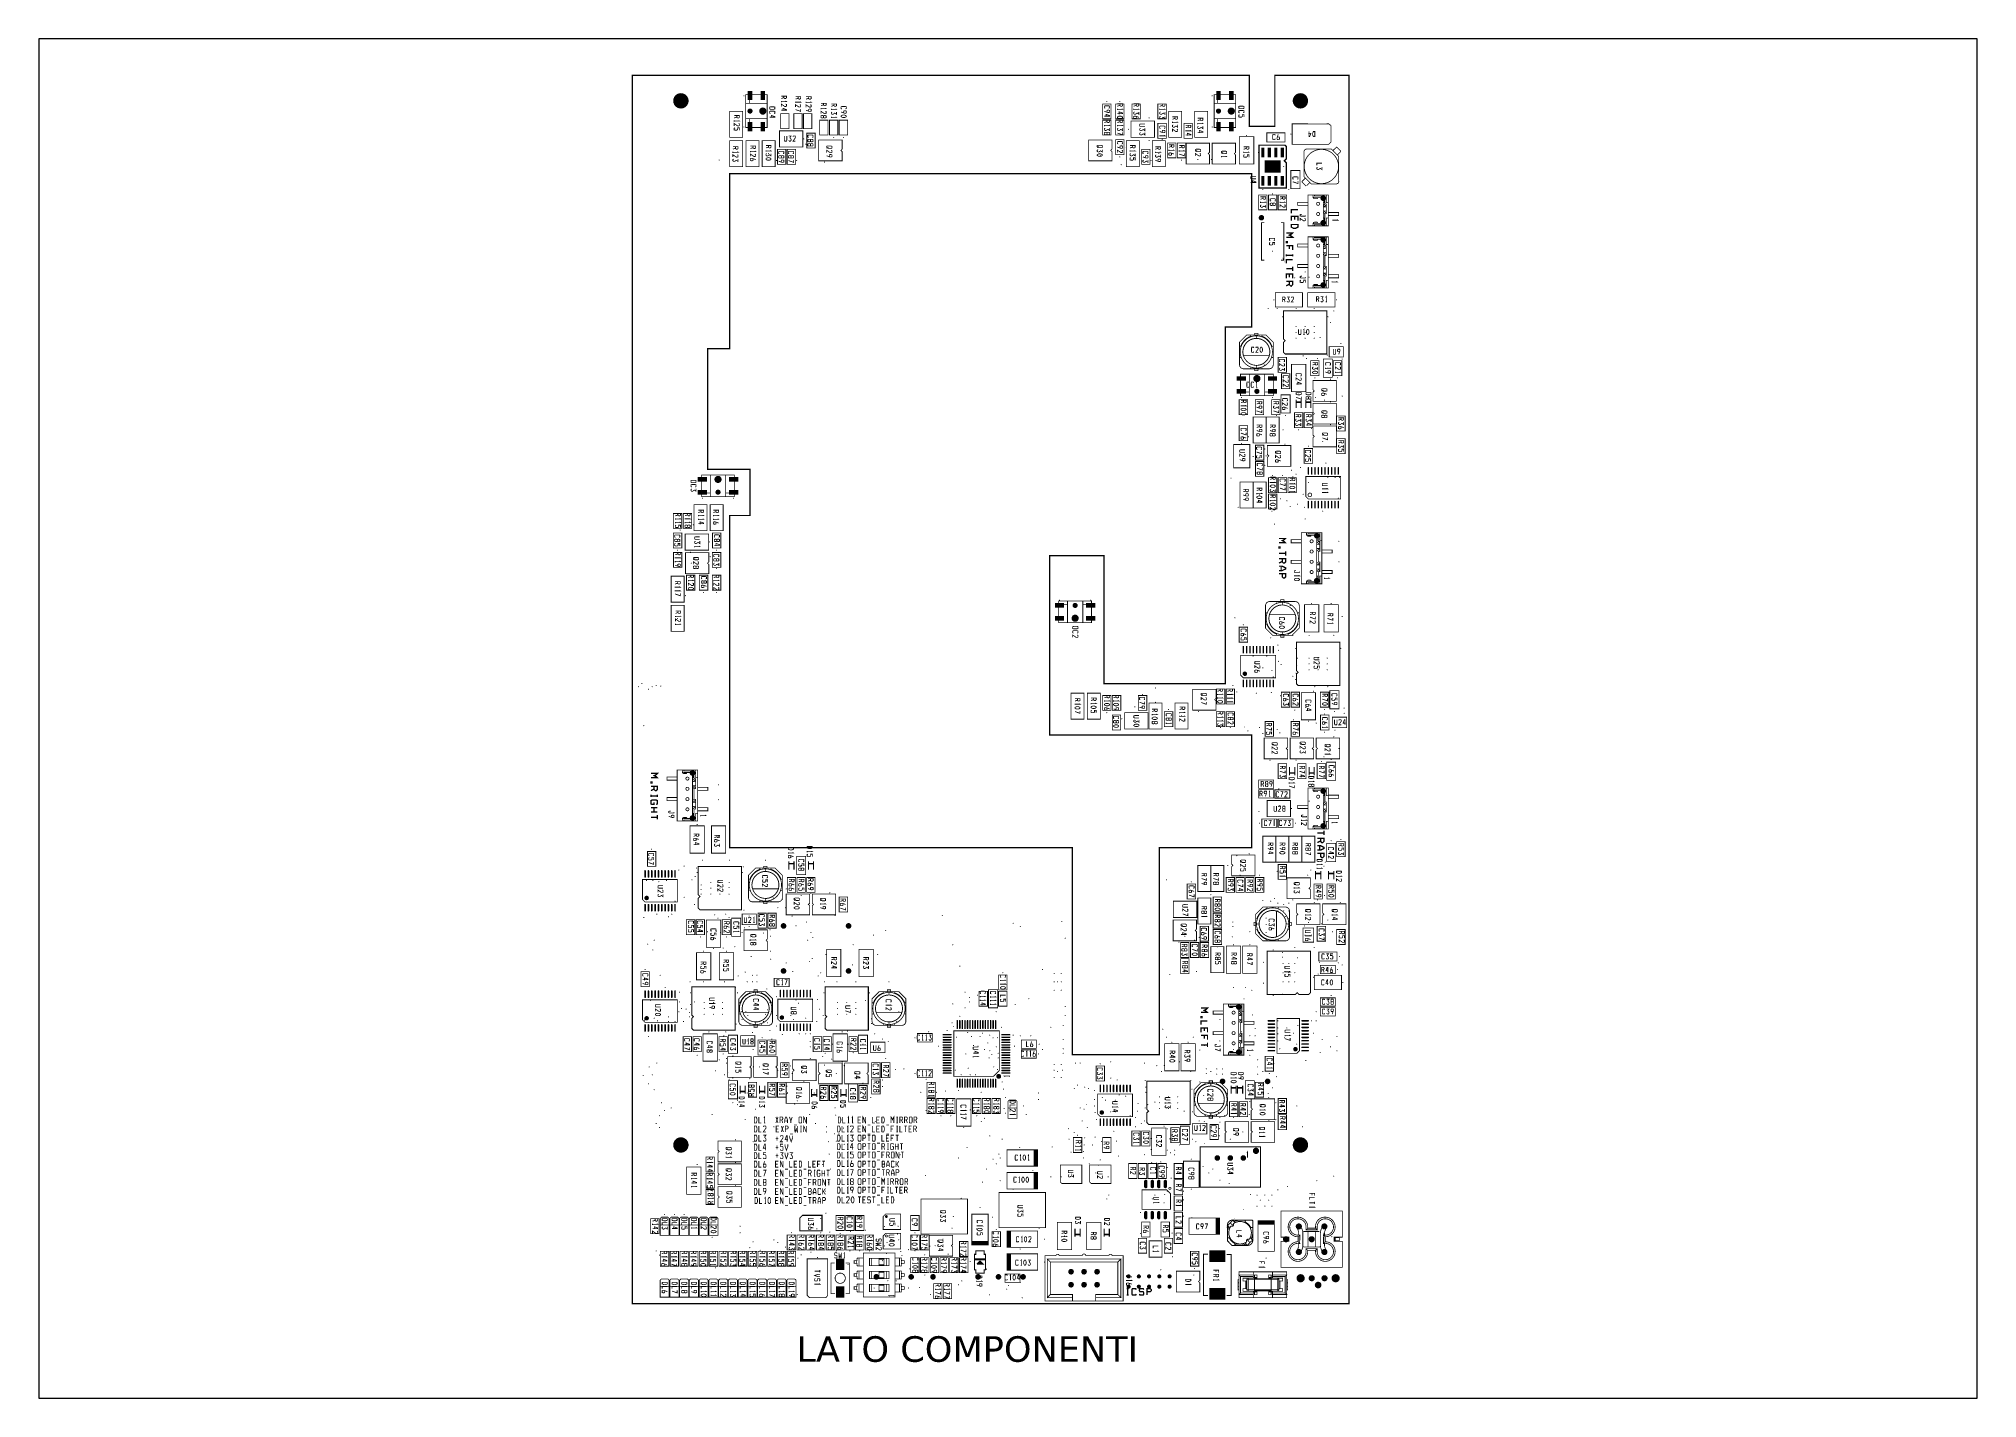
# Paper-space layout 'Layout1' of a CAD drawing. Extents: x 0 to 11.4, y 0 to 8.
# The model-space entities are those that its viewports show. They can reach past a viewport. Long polylines and large blocks are cut down to what shows.
import ezdxf

# ---------------------------------------------------------------- set-up
doc = ezdxf.new("R2010")
doc.units = 0
doc.header["$MEASUREMENT"] = 0
doc.layers.get('0').update_dxf_attribs({"linetype": 'CONTINUOUS'})
for name, color, linetype in [('22-303-0_AST', 7, 'CONTINUOUS'), ('22-303-0_DRL', 1, 'CONTINUOUS'), ('PCB-09-211A-0_SST', 1, 'CONTINUOUS'), ('THRUHOLE_NPT', 7, 'CONTINUOUS'), ('THRUHOLE_TAP', 1, 'CONTINUOUS')]:
    doc.layers.add(name, color=color, linetype=linetype)
doc.styles.get("Standard").update_dxf_attribs({"font": 'verdana.ttf', "height": 5})

psp = doc.layouts.get("Layout1")

msp = doc.modelspace()

# ---------------------------------------------------------------- texts
at = {"linetype": 'Continuous'}
msp.add_text('LATO COMPONENTI', height=5, dxfattribs=at).set_placement((29.11, 331.25))

# ---------------------------------------------------------------- blocks, each defined once
blk = doc.blocks.new('ROUND_107')
at = {"const_width": 0.0762}
blk.add_lwpolyline([(-0.0381, 0, 1), (0.0381, 0, 1)], format="xyb", close=True, dxfattribs=at)
blk = doc.blocks.new('ROUND_2')
at = {"const_width": 0.50038}
blk.add_lwpolyline([(-0.25019, 0, 1), (0.25019, 0, 1)], format="xyb", close=True, dxfattribs=at)
blk = doc.blocks.new('RECTANGLE_25')
blk.add_solid([(1.5494, 1.14935), (1.5494, -1.14935), (-1.5494, 1.14935), (-1.5494, -1.14935)])
blk = doc.blocks.new('RECTANGLE_39')
blk.add_solid([(0.90043, 0.44958), (0.90043, -0.44958), (-0.90043, 0.44958), (-0.90043, -0.44958)])
blk = doc.blocks.new('ROUND_40')
at = {"const_width": 0.69977}
blk.add_lwpolyline([(-0.349884, 0, 1), (0.349884, 0, 1)], format="xyb", close=True, dxfattribs=at)
blk = doc.blocks.new('RECTANGLE_41')
blk.add_solid([(0.44958, 0.90043), (0.44958, -0.90043), (-0.44958, 0.90043), (-0.44958, -0.90043)])
blk = doc.blocks.new('RECTANGLE_45')
blk.add_solid([(0.8001, 1.09982), (0.8001, -1.09982), (-0.8001, 1.09982), (-0.8001, -1.09982)])
blk = doc.blocks.new('OBLONG_48')
at = {"const_width": 0.65024}
blk.add_lwpolyline([(0, 0.50038), (0, -0.50038)], dxfattribs=at)
at = {"const_width": 0.32512}
for points in [[(-0.16256, 0.50038, 1), (0.16256, 0.50038, 1)], [(-0.16256, -0.50038, 1), (0.16256, -0.50038, 1)]]:
    blk.add_lwpolyline(points, format="xyb", close=True, dxfattribs=at)
blk = doc.blocks.new('RECTANGLE_50')
blk.add_solid([(1.5494, 1.2065), (1.5494, -1.2065), (-1.5494, 1.2065), (-1.5494, -1.2065)])
blk = doc.blocks.new('RECTANGLE_51')
blk.add_solid([(0.3048, 0.9525), (0.3048, -0.9525), (-0.3048, 0.9525), (-0.3048, -0.9525)])
blk = doc.blocks.new('OBLONG_56')
at = {"const_width": 0.29972}
blk.add_lwpolyline([(0, 0.59944), (0, -0.59944)], dxfattribs=at)
at = {"const_width": 0.14986}
for points in [[(-0.07493, 0.59944, 1), (0.07493, 0.59944, 1)], [(-0.07493, -0.59944, 1), (0.07493, -0.59944, 1)]]:
    blk.add_lwpolyline(points, format="xyb", close=True, dxfattribs=at)
blk = doc.blocks.new('OBLONG_60')
at = {"const_width": 0.29972}
blk.add_lwpolyline([(0.59944, 0), (-0.59944, 0)], dxfattribs=at)
at = {"const_width": 0.14986}
for points in [[(-0.67437, 0, 1), (-0.52451, 0, 1)], [(0.52451, 0, 1), (0.67437, 0, 1)]]:
    blk.add_lwpolyline(points, format="xyb", close=True, dxfattribs=at)
blk = doc.blocks.new('OBLONG_11')
at = {"const_width": 0.2794}
blk.add_lwpolyline([(0, 0.7493), (0, -0.7493)], dxfattribs=at)
at = {"const_width": 0.1397}
for points in [[(-0.06985, 0.7493, 1), (0.06985, 0.7493, 1)], [(-0.06985, -0.7493, 1), (0.06985, -0.7493, 1)]]:
    blk.add_lwpolyline(points, format="xyb", close=True, dxfattribs=at)
blk = doc.blocks.new('RECTANGLE_12')
blk.add_solid([(0.1397, 0.889), (0.1397, -0.889), (-0.1397, 0.889), (-0.1397, -0.889)])
blk = doc.blocks.new('OBLONG_23')
at = {"const_width": 0.2794}
blk.add_lwpolyline([(0.7493, 0), (-0.7493, 0)], dxfattribs=at)
at = {"const_width": 0.1397}
for points in [[(-0.81915, 0, 1), (-0.67945, 0, 1)], [(0.67945, 0, 1), (0.81915, 0, 1)]]:
    blk.add_lwpolyline(points, format="xyb", close=True, dxfattribs=at)
blk = doc.blocks.new('RECTANGLE_24')
blk.add_solid([(0.889, 0.1397), (0.889, -0.1397), (-0.889, 0.1397), (-0.889, -0.1397)])
blk = doc.blocks.new('ROUND_28')
at = {"const_width": 0.54991}
blk.add_lwpolyline([(-0.274954, 0, 1), (0.274954, 0, 1)], format="xyb", close=True, dxfattribs=at)
blk = doc.blocks.new('ROUND_30')
at = {"const_width": 0.65024}
blk.add_lwpolyline([(-0.32512, 0, 1), (0.32512, 0, 1)], format="xyb", close=True, dxfattribs=at)
blk = doc.blocks.new('ROUND_111')
at = {"const_width": 1.49987}
blk.add_lwpolyline([(-0.749934, 0, 1), (0.749934, 0, 1)], format="xyb", close=True, dxfattribs=at)
blk = doc.blocks.new('ROUND_112')
at = {"const_width": 0.59944}
blk.add_lwpolyline([(-0.29972, 0, 1), (0.29972, 0, 1)], format="xyb", close=True, dxfattribs=at)
blk = doc.blocks.new('ROUND_113')
at = {"const_width": 0.40005}
blk.add_lwpolyline([(-0.200024, 0, 1), (0.200024, 0, 1)], format="xyb", close=True, dxfattribs=at)
blk = doc.blocks.new('ROUND_114')
at = {"const_width": 0.8001}
blk.add_lwpolyline([(-0.40005, 0, 1), (0.40005, 0, 1)], format="xyb", close=True, dxfattribs=at)
blk = doc.blocks.new('ROUND_115')
at = {"const_width": 0.10033}
blk.add_lwpolyline([(-0.050164, 0, 1), (0.050164, 0, 1)], format="xyb", close=True, dxfattribs=at)
blk = doc.blocks.new('ROUND_116')
at = {"const_width": 0.10033}
blk.add_lwpolyline([(-0.050164, 0, 1), (0.050164, 0, 1)], format="xyb", close=True, dxfattribs=at)
blk = doc.blocks.new('ROUND_117')
at = {"const_width": 0.10033}
blk.add_lwpolyline([(-0.050164, 0, 1), (0.050164, 0, 1)], format="xyb", close=True, dxfattribs=at)
blk = doc.blocks.new('ROUND_108')
at = {"const_width": 0.10033}
blk.add_lwpolyline([(-0.050164, 0, 1), (0.050164, 0, 1)], format="xyb", close=True, dxfattribs=at)
blk = doc.blocks.new('ROUND_85')
at = {"const_width": 0.8001}
blk.add_lwpolyline([(-0.40005, 0, 1), (0.40005, 0, 1)], format="xyb", close=True, dxfattribs=at)
blk = doc.blocks.new('ROUND_82')
at = {"const_width": 1.49987}
blk.add_lwpolyline([(-0.749934, 0, 1), (0.749934, 0, 1)], format="xyb", close=True, dxfattribs=at)

# ---------------------------------------------------------------- linework, layer by layer
at = {"layer": '22-303-0_AST'}
for points, const_width in [([(117.55, 582.61), (117.55, 572.61), (122.55, 572.61), (122.55, 582.61), (137.05, 582.61), (137.05, 342.61), (-2.95, 342.61), (-2.95, 582.61), (117.55, 582.61)], 0.254), ([(19.8, 578.8), (19.8, 579.3), (20.3, 579.3), (20.3, 578.8)], 0.152), ([(22.8, 578.8), (22.8, 579.3), (22.3, 579.3), (22.3, 578.8)], 0.152), ([(111.3, 578.8), (111.3, 579.3), (111.8, 579.3), (111.8, 578.8)], 0.152), ([(114.3, 578.8), (114.3, 579.3), (113.8, 579.3), (113.8, 578.8)], 0.152), ([(16.07, 575.54), (16.07, 570.46), (18.61, 570.46), (18.61, 575.54), (16.07, 575.54)], 0.152), ([(23.4, 577.1), (19.9, 577.1), (19.9, 578.8), (23.4, 578.8), (23.4, 577.1), (23.4, 576.1), (23.4, 575.1), (23.4, 574.1), (19.9, 574.1), (19.9, 572.4), (19.2, 572.4), (19.2, 574.1), (19.9, 574.1)], 0.152), ([(19.2, 574.1), (19.2, 575.1), (19.2, 576.1), (19.2, 577.1), (19.2, 578.8), (19.9, 578.8)], 0.152), ([(19.2, 577.1), (19.9, 577.1)], 0.152), ([(23.88, 576.37), (24.05, 576.43), (24.73, 576.43), (24.9, 576.37), (24.9, 576.02), (24.73, 575.96), (24.05, 575.96), (23.88, 576.02), (23.88, 576.37)], 0.152), ([(24.05, 575.12), (23.88, 575.18), (23.88, 575.53), (24.05, 575.59), (24.73, 575.59), (24.9, 575.53), (24.9, 575.18), (24.73, 575.12)], 0.152), ([(26.66, 578.52), (26.66, 578.17), (26.83, 578.05), (27, 578.05), (27.17, 578.17), (27.17, 578.52), (26.16, 578.52)], 0.152), ([(26.66, 578.23), (26.16, 578.05)], 0.152), ([(26.16, 577.33), (26.16, 577.57)], 0.152), ([(26.16, 577.45), (27.17, 577.45), (27, 577.57)], 0.152), ([(26.16, 576.49), (26.16, 576.97), (26.83, 576.49), (27, 576.49), (27.17, 576.55), (27.17, 576.91), (27, 576.97)], 0.152), ([(26.49, 575.65), (26.49, 576.13), (27.17, 575.89), (27.17, 575.77), (26.16, 575.77)], 0.152), ([(29.45, 578.41), (29.45, 578.05), (29.62, 577.93), (29.79, 577.93), (29.95, 578.05), (29.95, 578.41), (28.94, 578.41)], 0.152), ([(29.45, 578.11), (28.94, 577.93)], 0.152), ([(28.94, 577.22), (28.94, 577.45)], 0.152), ([(28.94, 577.33), (29.95, 577.33), (29.79, 577.45)], 0.152), ([(28.94, 576.38), (28.94, 576.85), (29.62, 576.38), (29.79, 576.38), (29.95, 576.44), (29.95, 576.79), (29.79, 576.85)], 0.152), ([(28.94, 575.89), (29.95, 575.54), (29.95, 576.01)], 0.152), ([(31.49, 578.4), (31.49, 578.04), (31.66, 577.92), (31.83, 577.92), (32, 578.04), (32, 578.4), (30.98, 578.4)], 0.152), ([(31.49, 578.1), (30.98, 577.92)], 0.152), ([(30.98, 577.2), (30.98, 577.44)], 0.152), ([(30.98, 577.32), (32, 577.32), (31.83, 577.44)], 0.152), ([(30.98, 576.36), (30.98, 576.84), (31.66, 576.36), (31.83, 576.36), (32, 576.43), (32, 576.78), (31.83, 576.84)], 0.152), ([(31.49, 575.59), (31.49, 575.94), (31.66, 576), (31.83, 576), (32, 575.94), (32, 575.59), (31.83, 575.53), (31.66, 575.53), (30.98, 575.77)], 0.152), ([(34.41, 577.13), (34.41, 576.77), (34.58, 576.65), (34.75, 576.65), (34.92, 576.77), (34.92, 577.13), (33.9, 577.13)], 0.152), ([(34.41, 576.83), (33.9, 576.65)], 0.152), ([(33.9, 575.93), (33.9, 576.17)], 0.152), ([(33.9, 576.05), (34.92, 576.05), (34.75, 576.17)], 0.152), ([(33.9, 575.09), (33.9, 575.57), (34.58, 575.09), (34.75, 575.09), (34.92, 575.16), (34.92, 575.51), (34.75, 575.57)], 0.152), ([(36.44, 577), (36.44, 576.64), (36.61, 576.53), (36.78, 576.53), (36.95, 576.64), (36.95, 577), (35.93, 577)], 0.152), ([(36.44, 576.71), (35.93, 576.53)], 0.152), ([(35.93, 575.81), (35.93, 576.04)], 0.152), ([(35.93, 575.93), (36.95, 575.93), (36.78, 576.04)], 0.152), ([(36.1, 575.44), (35.93, 575.32), (35.93, 575.09), (36.1, 574.97), (36.27, 574.97), (36.61, 575.21), (36.95, 574.97), (36.95, 575.44)], 0.152), ([(38.01, 576.02), (37.84, 576.08), (37.84, 576.43), (38.01, 576.49), (38.69, 576.49), (38.86, 576.43), (38.86, 576.08), (38.69, 576.02)], 0.152), ([(38.35, 575.24), (38.35, 575.6), (38.52, 575.65), (38.69, 575.65), (38.86, 575.6), (38.86, 575.24), (38.69, 575.18), (38.52, 575.18), (37.84, 575.42)], 0.152), ([(90.56, 574.08), (90.56, 577), (88.92, 577), (88.92, 574.08), (90.56, 574.08)], 0.152), ([(89.43, 576.16), (89.26, 576.21), (89.26, 576.57), (89.43, 576.63), (90.11, 576.63), (90.28, 576.57), (90.28, 576.21), (90.11, 576.16)], 0.152), ([(89.77, 575.38), (89.77, 575.73), (89.94, 575.79), (90.11, 575.79), (90.28, 575.73), (90.28, 575.38), (90.11, 575.32), (89.94, 575.32), (89.26, 575.55)], 0.152), ([(93.1, 574.08), (93.1, 577), (91.46, 577), (91.46, 574.08), (93.1, 574.08)], 0.152), ([(92.31, 577.01), (92.31, 576.66), (92.48, 576.54), (92.65, 576.54), (92.82, 576.66), (92.82, 577.01), (91.8, 577.01)], 0.152), ([(92.31, 576.72), (91.8, 576.54)], 0.152), ([(91.8, 575.82), (91.8, 576.05)], 0.152), ([(91.8, 575.94), (92.82, 575.94), (92.65, 576.05)], 0.152), ([(92.14, 574.98), (92.14, 575.45), (92.82, 575.22), (92.82, 575.1), (91.8, 575.1)], 0.152), ([(96.28, 574.08), (96.28, 577), (94.64, 577), (94.64, 574.08), (96.28, 574.08)], 0.152), ([(95.49, 577.01), (95.49, 576.66), (95.66, 576.54), (95.83, 576.54), (95.99, 576.66), (95.99, 577.01), (94.98, 577.01)], 0.152), ([(95.49, 576.72), (94.98, 576.54)], 0.152), ([(94.98, 575.82), (94.98, 576.05)], 0.152), ([(94.98, 575.94), (95.99, 575.94), (95.83, 576.05)], 0.152), ([(95.15, 575.45), (94.98, 575.34), (94.98, 575.1), (95.15, 574.98), (95.32, 574.98), (95.66, 575.22), (95.99, 574.98), (95.99, 575.45)], 0.152), ([(99.7, 577), (99.7, 574.08), (101.34, 574.08), (101.34, 577), (99.7, 577)], 0.152), ([(100.58, 577), (100.58, 576.64), (100.75, 576.53), (100.92, 576.53), (101.09, 576.64), (101.09, 577), (100.07, 577)], 0.152), ([(100.58, 576.71), (100.07, 576.53)], 0.152), ([(100.07, 575.81), (100.07, 576.04)], 0.152), ([(100.07, 575.93), (101.09, 575.93), (100.92, 576.04)], 0.152), ([(100.24, 575.44), (100.07, 575.32), (100.07, 575.09), (100.24, 574.97), (100.41, 574.97), (100.75, 575.21), (101.09, 574.97), (101.09, 575.44)], 0.152), ([(101.8, 575.54), (101.8, 570.46), (104.34, 570.46), (104.34, 575.54), (101.8, 575.54)], 0.152), ([(109.42, 570.46), (109.42, 575.54), (106.88, 575.54), (106.88, 570.46), (109.42, 570.46)], 0.152), ([(114.9, 577.1), (111.4, 577.1), (111.4, 578.8), (114.9, 578.8), (114.9, 577.1), (114.9, 576.1), (114.9, 575.1), (114.9, 574.1), (111.4, 574.1), (111.4, 572.4), (110.7, 572.4), (110.7, 574.1), (111.4, 574.1)], 0.152), ([(110.7, 574.1), (110.7, 575.1), (110.7, 576.1), (110.7, 577.1), (110.7, 578.8), (111.4, 578.8)], 0.152), ([(110.7, 577.1), (111.4, 577.1)], 0.152), ([(115.51, 576.5), (115.68, 576.56), (116.36, 576.56), (116.52, 576.5), (116.52, 576.14), (116.36, 576.09), (115.68, 576.09), (115.51, 576.14), (115.51, 576.5)], 0.152), ([(115.68, 575.25), (115.51, 575.31), (115.51, 575.66), (115.68, 575.72), (116.36, 575.72), (116.52, 575.66), (116.52, 575.31), (116.36, 575.25)], 0.152), ([(17.47, 574.73), (17.47, 574.37), (17.64, 574.25), (17.81, 574.25), (17.97, 574.37), (17.97, 574.73), (16.96, 574.73)], 0.152), ([(17.47, 574.43), (16.96, 574.25)], 0.152), ([(16.96, 573.53), (16.96, 573.77)], 0.152), ([(16.96, 573.65), (17.97, 573.65), (17.81, 573.77)], 0.152), ([(16.96, 572.69), (16.96, 573.17), (17.64, 572.69), (17.81, 572.69), (17.97, 572.75), (17.97, 573.11), (17.81, 573.17)], 0.152), ([(17.13, 572.33), (16.96, 572.27), (16.96, 571.91), (17.13, 571.86), (17.47, 571.86), (17.64, 571.98), (17.64, 572.33), (17.97, 572.33), (17.97, 571.86)], 0.152), ([(20.3, 572.4), (20.3, 571.9), (19.8, 571.9), (19.8, 572.4)], 0.152), ([(23.4, 574.1), (23.4, 572.4), (19.9, 572.4)], 0.152), ([(22.8, 572.4), (22.8, 571.9), (22.3, 571.9), (22.3, 572.4)], 0.152), ([(24.22, 574.28), (24.22, 574.75), (24.9, 574.52), (24.9, 574.4), (23.88, 574.4)], 0.152), ([(25.8, 568.56), (30.37, 568.56), (30.37, 571.73), (25.8, 571.73), (25.8, 568.56)], 0.152), ([(26.04, 575.1), (26.04, 572.18), (27.68, 572.18), (27.68, 575.1), (26.04, 575.1)], 0.152), ([(30.24, 572.18), (30.24, 575.1), (28.6, 575.1), (28.6, 572.18), (30.24, 572.18)], 0.152), ([(30.49, 575.1), (30.49, 572.18), (32.13, 572.18), (32.13, 575.1), (30.49, 575.1)], 0.152), ([(33.66, 573.83), (33.66, 570.91), (35.3, 570.91), (35.3, 573.83), (33.66, 573.83)], 0.152), ([(34.41, 574.32), (34.58, 574.26), (34.75, 574.26), (34.92, 574.32), (34.92, 574.67), (34.75, 574.73), (34.58, 574.73), (34.41, 574.67), (34.41, 574.32), (34.24, 574.26), (34.07, 574.26), (33.9, 574.32), (33.9, 574.67), (34.07, 574.73), (34.24, 574.73), (34.41, 574.67)], 0.152), ([(35.57, 573.83), (35.57, 570.91), (37.21, 570.91), (37.21, 573.83), (35.57, 573.83)], 0.152), ([(35.93, 574.25), (35.93, 574.49)], 0.152), ([(35.93, 574.37), (36.95, 574.37), (36.78, 574.49)], 0.152), ([(37.47, 573.83), (37.47, 570.91), (39.11, 570.91), (39.11, 573.83), (37.47, 573.83)], 0.152), ([(37.84, 574.64), (38.01, 574.76), (38.18, 574.82), (38.52, 574.82), (38.69, 574.76), (38.86, 574.64), (38.86, 574.52), (38.69, 574.4), (38.52, 574.34), (38.18, 574.34), (38.01, 574.4), (37.84, 574.52), (37.84, 574.64)], 0.152), ([(90.56, 570.91), (90.56, 573.83), (88.92, 573.83), (88.92, 570.91), (90.56, 570.91)], 0.152), ([(89.6, 574.48), (89.6, 574.96), (90.28, 574.72), (90.28, 574.6), (89.26, 574.6)], 0.152), ([(89.77, 573.84), (89.77, 573.48), (89.94, 573.36), (90.11, 573.36), (90.28, 573.48), (90.28, 573.84), (89.26, 573.84)], 0.152), ([(89.77, 573.54), (89.26, 573.36)], 0.152), ([(89.26, 572.64), (89.26, 572.88)], 0.152), ([(89.26, 572.76), (90.28, 572.76), (90.11, 572.88)], 0.152), ([(89.43, 572.28), (89.26, 572.16), (89.26, 571.92), (89.43, 571.81), (89.6, 571.81), (89.94, 572.04), (90.28, 571.81), (90.28, 572.28)], 0.152), ([(91.45, 573.83), (91.45, 570.91), (93.09, 570.91), (93.09, 573.83), (91.45, 573.83)], 0.152), ([(91.8, 574.44), (91.97, 574.56), (92.14, 574.61), (92.48, 574.61), (92.65, 574.56), (92.82, 574.44), (92.82, 574.32), (92.65, 574.2), (92.48, 574.14), (92.14, 574.14), (91.97, 574.2), (91.8, 574.32), (91.8, 574.44)], 0.152), ([(92.32, 573.82), (92.32, 573.47), (92.49, 573.35), (92.66, 573.35), (92.83, 573.47), (92.83, 573.82), (91.81, 573.82)], 0.152), ([(92.32, 573.53), (91.81, 573.35)], 0.152), ([(91.81, 572.63), (91.81, 572.87)], 0.152), ([(91.81, 572.75), (92.83, 572.75), (92.66, 572.87)], 0.152), ([(91.98, 572.27), (91.81, 572.15), (91.81, 571.91), (91.98, 571.79), (92.15, 571.79), (92.49, 572.03), (92.83, 571.79), (92.83, 572.27)], 0.152), ([(99.06, 573.64), (94.48, 573.64), (94.48, 570.46), (99.06, 570.46), (99.06, 573.64)], 0.152), ([(95.49, 574.56), (95.49, 574.2), (95.32, 574.14), (95.15, 574.14), (94.98, 574.2), (94.98, 574.56), (95.15, 574.61), (95.32, 574.61), (95.99, 574.38)], 0.152), ([(97.17, 572.6), (96.33, 572.6), (96.16, 572.66), (96.16, 573.02), (96.33, 573.08), (97.17, 573.08)], 0.152), ([(96.33, 572.24), (96.16, 572.12), (96.16, 571.88), (96.33, 571.76), (96.5, 571.76), (96.84, 572), (97.17, 571.76), (97.17, 572.24)], 0.152), ([(99.7, 573.19), (99.7, 570.27), (101.34, 570.27), (101.34, 573.19), (99.7, 573.19)], 0.152), ([(100.24, 574.6), (100.07, 574.49), (100.07, 574.25), (100.24, 574.13), (100.41, 574.13), (100.75, 574.37), (101.09, 574.13), (101.09, 574.6)], 0.152), ([(100.24, 572.21), (100.07, 572.27), (100.07, 572.62), (100.24, 572.68), (100.92, 572.68), (101.09, 572.62), (101.09, 572.27), (100.92, 572.21)], 0.152), ([(100.58, 571.43), (100.58, 571.79), (100.75, 571.84), (100.92, 571.84), (101.09, 571.79), (101.09, 571.43), (100.92, 571.37), (100.75, 571.37), (100.07, 571.61)], 0.152), ([(103.06, 574.47), (103.06, 574.12), (103.23, 574), (103.4, 574), (103.57, 574.12), (103.57, 574.47), (102.56, 574.47)], 0.152), ([(103.06, 574.18), (102.56, 574)], 0.152), ([(102.56, 573.28), (102.56, 573.51)], 0.152), ([(102.56, 573.4), (103.57, 573.4), (103.4, 573.51)], 0.152), ([(102.73, 572.92), (102.56, 572.8), (102.56, 572.56), (102.73, 572.44), (102.9, 572.44), (103.23, 572.68), (103.57, 572.44), (103.57, 572.92)], 0.152), ([(102.56, 571.6), (102.56, 572.08), (103.23, 571.6), (103.4, 571.6), (103.57, 571.66), (103.57, 572.02), (103.4, 572.08)], 0.152), ([(106.44, 570.27), (106.44, 573.19), (104.8, 573.19), (104.8, 570.27), (106.44, 570.27)], 0.152), ([(105.65, 572.82), (105.65, 572.47), (105.82, 572.35), (105.99, 572.35), (106.15, 572.47), (106.15, 572.82), (105.14, 572.82)], 0.152), ([(105.65, 572.52), (105.14, 572.35)], 0.152), ([(105.14, 571.63), (105.14, 571.86)], 0.152), ([(105.14, 571.74), (106.15, 571.74), (105.99, 571.86)], 0.152), ([(107.98, 574.21), (107.98, 573.85), (108.15, 573.73), (108.32, 573.73), (108.49, 573.85), (108.49, 574.21), (107.48, 574.21)], 0.152), ([(107.98, 573.91), (107.48, 573.73)], 0.152), ([(107.48, 573.01), (107.48, 573.25)], 0.152), ([(107.48, 573.13), (108.49, 573.13), (108.32, 573.25)], 0.152), ([(107.64, 572.65), (107.48, 572.53), (107.48, 572.29), (107.64, 572.17), (107.81, 572.17), (108.15, 572.41), (108.49, 572.17), (108.49, 572.65)], 0.152), ([(107.81, 571.34), (107.81, 571.81), (108.49, 571.57), (108.49, 571.46), (107.48, 571.46)], 0.152), ([(111.8, 572.4), (111.8, 571.9), (111.3, 571.9), (111.3, 572.4)], 0.152), ([(114.9, 574.1), (114.9, 572.4), (111.4, 572.4)], 0.152), ([(114.3, 572.4), (114.3, 571.9), (113.8, 571.9), (113.8, 572.4)], 0.152), ([(115.68, 574.88), (115.51, 574.82), (115.51, 574.47), (115.68, 574.41), (116.02, 574.41), (116.19, 574.53), (116.19, 574.88), (116.52, 574.88), (116.52, 574.41)], 0.152), ([(131.93, 573.09), (133.09, 573.1), (133.52, 572.75), (133.52, 569.55), (133.07, 569.09), (125.94, 569.1), (125.94, 573.1), (127.58, 573.1), (131.93, 573.09)], 0.152), ([(16.07, 569.83), (16.07, 564.75), (18.61, 564.75), (18.61, 569.83), (16.07, 569.83)], 0.152), ([(17.21, 568.63), (17.21, 568.27), (17.38, 568.16), (17.55, 568.16), (17.72, 568.27), (17.72, 568.63), (16.7, 568.63)], 0.152), ([(17.21, 568.33), (16.7, 568.16)], 0.152), ([(19.25, 569.83), (19.25, 564.75), (21.79, 564.75), (21.79, 569.83), (19.25, 569.83)], 0.152), ([(20.64, 568.76), (20.64, 568.4), (20.81, 568.28), (20.98, 568.28), (21.15, 568.4), (21.15, 568.76), (20.13, 568.76)], 0.152), ([(20.64, 568.46), (20.13, 568.28)], 0.152), ([(24.96, 564.75), (24.96, 569.83), (22.42, 569.83), (22.42, 564.75), (24.96, 564.75)], 0.152), ([(23.66, 568.87), (23.66, 568.52), (23.82, 568.4), (23.99, 568.4), (24.16, 568.52), (24.16, 568.87), (23.15, 568.87)], 0.152), ([(23.66, 568.57), (23.15, 568.4)], 0.152), ([(23.15, 567.68), (23.15, 567.91)], 0.152), ([(23.15, 567.8), (24.16, 567.8), (23.99, 567.91)], 0.152), ([(25.41, 568.11), (25.41, 565.19), (27.05, 565.19), (27.05, 568.11), (25.41, 568.11)], 0.152), ([(27.24, 570.75), (27.24, 569.9), (27.18, 569.73), (26.83, 569.73), (26.77, 569.9), (26.77, 570.75)], 0.152), ([(27.31, 568.11), (27.31, 565.19), (28.95, 565.19), (28.95, 568.11), (27.31, 568.11)], 0.152), ([(27.61, 569.9), (27.73, 569.73), (27.96, 569.73), (28.08, 569.9), (28.08, 570.07), (27.84, 570.41), (28.08, 570.75), (27.61, 570.75)], 0.152), ([(28.92, 569.73), (28.45, 569.73), (28.92, 570.41), (28.92, 570.58), (28.86, 570.75), (28.51, 570.75), (28.45, 570.58)], 0.152), ([(32.78, 568.37), (32.78, 571.29), (31.14, 571.29), (31.14, 568.37), (32.78, 568.37)], 0.152), ([(31.52, 570.44), (31.35, 570.5), (31.35, 570.86), (31.52, 570.92), (32.2, 570.92), (32.37, 570.86), (32.37, 570.5), (32.2, 570.44)], 0.152), ([(31.86, 569.66), (32.03, 569.6), (32.2, 569.6), (32.37, 569.66), (32.37, 570.02), (32.2, 570.08), (32.03, 570.08), (31.86, 570.02), (31.86, 569.66), (31.69, 569.6), (31.52, 569.6), (31.35, 569.66), (31.35, 570.02), (31.52, 570.08), (31.69, 570.08), (31.86, 570.02)], 0.152), ([(31.86, 568.82), (32.03, 568.77), (32.2, 568.77), (32.37, 568.82), (32.37, 569.18), (32.2, 569.24), (32.03, 569.24), (31.86, 569.18), (31.86, 568.82), (31.69, 568.77), (31.52, 568.77), (31.35, 568.82), (31.35, 569.18), (31.52, 569.24), (31.69, 569.24), (31.86, 569.18)], 0.152), ([(33.47, 569.95), (38.05, 569.95), (38.05, 568.18), (37.79, 567.92), (38.05, 567.67), (38.05, 565.89), (33.47, 565.89), (33.47, 569.95)], 0.152), ([(35.19, 568.79), (35.02, 568.72), (35.02, 568.49), (35.19, 568.43), (35.36, 568.31), (35.87, 568.31), (36.04, 568.37), (36.04, 568.72), (35.87, 568.79), (35.19, 568.79)], 0.152), ([(35.36, 568.55), (35.02, 568.31)], 0.152), ([(35.02, 567.47), (35.02, 567.95), (35.7, 567.47), (35.87, 567.47), (36.04, 567.53), (36.04, 567.89), (35.87, 567.95)], 0.152), ([(86.18, 569.95), (90.75, 569.95), (90.75, 568.18), (90.5, 567.92), (90.75, 567.67), (90.75, 565.89), (86.18, 565.89), (86.18, 569.95)], 0.152), ([(88.02, 568.91), (87.85, 568.85), (87.85, 568.62), (88.02, 568.56), (88.19, 568.44), (88.7, 568.44), (88.87, 568.5), (88.87, 568.85), (88.7, 568.91), (88.02, 568.91)], 0.152), ([(88.19, 568.67), (87.85, 568.44)], 0.152), ([(88.02, 568.07), (87.85, 567.95), (87.85, 567.72), (88.02, 567.6), (88.19, 567.6), (88.53, 567.84), (88.87, 567.6), (88.87, 568.07)], 0.152), ([(89.77, 571.03), (89.94, 570.97), (90.11, 570.97), (90.28, 571.03), (90.28, 571.38), (90.11, 571.44), (89.94, 571.44), (89.77, 571.38), (89.77, 571.03), (89.6, 570.97), (89.43, 570.97), (89.26, 571.03), (89.26, 571.38), (89.43, 571.44), (89.6, 571.44), (89.77, 571.38)], 0.152), ([(93.1, 567.1), (93.1, 570.02), (91.46, 570.02), (91.46, 567.1), (93.1, 567.1)], 0.152), ([(91.97, 569.17), (91.8, 569.23), (91.8, 569.59), (91.97, 569.65), (92.65, 569.65), (92.82, 569.59), (92.82, 569.23), (92.65, 569.17)], 0.152), ([(92.31, 568.39), (92.31, 568.75), (92.48, 568.81), (92.65, 568.81), (92.82, 568.75), (92.82, 568.39), (92.65, 568.33), (92.48, 568.33), (91.8, 568.57)], 0.152), ([(91.8, 567.5), (91.8, 567.97), (92.48, 567.5), (92.65, 567.5), (92.82, 567.55), (92.82, 567.91), (92.65, 567.97)], 0.152), ([(91.81, 571.31), (92.83, 570.95), (92.83, 571.43)], 0.152), ([(96.08, 564.75), (96.08, 569.83), (93.54, 569.83), (93.54, 564.75), (96.08, 564.75)], 0.152), ([(94.78, 568.87), (94.78, 568.52), (94.94, 568.4), (95.11, 568.4), (95.28, 568.52), (95.28, 568.87), (94.27, 568.87)], 0.152), ([(94.78, 568.57), (94.27, 568.4)], 0.152), ([(94.27, 567.68), (94.27, 567.91)], 0.152), ([(94.27, 567.8), (95.28, 567.8), (95.11, 567.91)], 0.152), ([(96.33, 571.4), (96.16, 571.28), (96.16, 571.05), (96.33, 570.93), (96.5, 570.93), (96.84, 571.16), (97.17, 570.93), (97.17, 571.4)], 0.152), ([(96.53, 568.11), (96.53, 565.19), (98.17, 565.19), (98.17, 568.11), (96.53, 568.11)], 0.152), ([(101.16, 564.75), (101.16, 569.83), (98.62, 569.83), (98.62, 564.75), (101.16, 564.75)], 0.152), ([(99.73, 568.62), (99.73, 568.26), (99.9, 568.14), (100.07, 568.14), (100.24, 568.26), (100.24, 568.62), (99.22, 568.62)], 0.152), ([(99.73, 568.32), (99.22, 568.14)], 0.152), ([(100.07, 570.65), (100.07, 570.89)], 0.152), ([(100.07, 570.77), (101.09, 570.77), (100.92, 570.89)], 0.152), ([(101.61, 569.38), (101.61, 566.46), (103.25, 566.46), (103.25, 569.38), (101.61, 569.38)], 0.152), ([(102.36, 569), (102.36, 568.64), (102.52, 568.53), (102.69, 568.53), (102.86, 568.64), (102.86, 569), (101.85, 569)], 0.152), ([(102.36, 568.7), (101.85, 568.53)], 0.152), ([(101.85, 567.81), (101.85, 568.04)], 0.152), ([(101.85, 567.92), (102.86, 567.92), (102.69, 568.04)], 0.152), ([(105.17, 566.46), (105.17, 569.38), (103.53, 569.38), (103.53, 566.46), (105.17, 566.46)], 0.152), ([(104.38, 568.88), (104.38, 568.53), (104.55, 568.41), (104.72, 568.41), (104.88, 568.53), (104.88, 568.88), (103.87, 568.88)], 0.152), ([(104.38, 568.59), (103.87, 568.41)], 0.152), ([(103.87, 567.69), (103.87, 567.93)], 0.152), ([(103.87, 567.81), (104.88, 567.81), (104.72, 567.93)], 0.152), ([(105.48, 570.79), (105.48, 571.26), (106.15, 571.03), (106.15, 570.91), (105.14, 570.91)], 0.152), ([(105.23, 569.32), (109.8, 569.32), (109.8, 567.54), (109.55, 567.29), (109.8, 567.03), (109.8, 565.25), (105.23, 565.25), (105.23, 569.32)], 0.152), ([(107.2, 568.15), (107.03, 568.09), (107.03, 567.85), (107.2, 567.79), (107.37, 567.68), (107.88, 567.68), (108.05, 567.73), (108.05, 568.09), (107.88, 568.15), (107.2, 568.15)], 0.152), ([(107.37, 567.91), (107.03, 567.68)], 0.152), ([(110.31, 569.32), (114.88, 569.32), (114.88, 567.54), (114.63, 567.29), (114.88, 567.03), (114.88, 565.25), (110.31, 565.25), (110.31, 569.32)], 0.152), ([(115.64, 570.59), (115.64, 565.25), (118.44, 565.25), (118.44, 570.59), (115.64, 570.59)], 0.152), ([(116.99, 568.62), (116.99, 568.26), (117.16, 568.14), (117.32, 568.14), (117.49, 568.26), (117.49, 568.62), (116.48, 568.62)], 0.152), ([(116.99, 568.32), (116.48, 568.14)], 0.152), ([(124.79, 568.68), (124.79, 566.27), (124.41, 565.89), (124.79, 565.51), (124.79, 560.56), (119.45, 560.56), (119.45, 568.94), (124.53, 568.94), (124.79, 568.68)], 0.254), ([(120.98, 569.57), (120.98, 571.35), (124.53, 571.35), (124.53, 569.57), (120.98, 569.57)], 0.152), ([(122.62, 570.2), (122.56, 570.03), (122.2, 570.03), (122.14, 570.2), (122.14, 570.87), (122.2, 571.04), (122.56, 571.04), (122.62, 570.87)], 0.152), ([(123.04, 570.54), (123.4, 570.54), (123.46, 570.37), (123.46, 570.2), (123.4, 570.03), (123.04, 570.03), (122.98, 570.2), (122.98, 570.37), (123.22, 571.04)], 0.152), ([(128.74, 568.17), (133.62, 568.17)], 0.152), ([(129.11, 571.27), (129.59, 571.27), (129.35, 570.59), (129.23, 570.59), (129.23, 571.61)], 0.152), ([(130.43, 571.61), (130.07, 571.61), (129.95, 571.27), (129.95, 570.93), (130.07, 570.59), (130.43, 570.59)], 0.152), ([(130.36, 571.61), (130.36, 570.59)], 0.152), ([(133.62, 568.17), (135.04, 566.75), (135.04, 561.87)], 0.152), ([(133.91, 567.89), (133.98, 567.96), (134.55, 568.52)], 0.152), ([(135.4, 567.82), (134.69, 568.52)], 0.152), ([(16.7, 567.44), (16.7, 567.67)], 0.152), ([(16.7, 567.56), (17.72, 567.56), (17.55, 567.67)], 0.152), ([(16.7, 566.6), (16.7, 567.07), (17.38, 566.6), (17.55, 566.6), (17.72, 566.66), (17.72, 567.01), (17.55, 567.07)], 0.152), ([(16.87, 566.24), (16.7, 566.12), (16.7, 565.88), (16.87, 565.76), (17.04, 565.76), (17.38, 566), (17.72, 565.76), (17.72, 566.24)], 0.152), ([(20.13, 567.56), (20.13, 567.8)], 0.152), ([(20.13, 567.68), (21.15, 567.68), (20.98, 567.8)], 0.152), ([(20.13, 566.73), (20.13, 567.2), (20.81, 566.73), (20.98, 566.73), (21.15, 566.78), (21.15, 567.14), (20.98, 567.2)], 0.152), ([(20.64, 566.3), (20.64, 565.95), (20.47, 565.89), (20.3, 565.89), (20.13, 565.95), (20.13, 566.3), (20.3, 566.36), (20.47, 566.36), (21.15, 566.12)], 0.152), ([(23.32, 567.31), (23.15, 567.2), (23.15, 566.96), (23.32, 566.84), (23.49, 566.84), (23.82, 567.08), (24.16, 566.84), (24.16, 567.31)], 0.152), ([(23.15, 566.3), (23.32, 566.42), (23.49, 566.48), (23.82, 566.48), (23.99, 566.42), (24.16, 566.3), (24.16, 566.18), (23.99, 566.06), (23.82, 566), (23.49, 566), (23.32, 566.06), (23.15, 566.18), (23.15, 566.3)], 0.152), ([(25.82, 567.26), (25.65, 567.31), (25.65, 567.67), (25.82, 567.73), (26.49, 567.73), (26.66, 567.67), (26.66, 567.31), (26.49, 567.26)], 0.152), ([(26.16, 566.48), (26.32, 566.42), (26.49, 566.42), (26.66, 566.48), (26.66, 566.83), (26.49, 566.89), (26.32, 566.89), (26.16, 566.83), (26.16, 566.48), (25.99, 566.42), (25.82, 566.42), (25.65, 566.48), (25.65, 566.83), (25.82, 566.89), (25.99, 566.89), (26.16, 566.83)], 0.152), ([(26.16, 565.64), (26.16, 565.99), (26.32, 566.05), (26.49, 566.05), (26.66, 565.99), (26.66, 565.64), (26.49, 565.58), (26.32, 565.58), (25.65, 565.82)], 0.152), ([(27.72, 567.26), (27.55, 567.31), (27.55, 567.67), (27.72, 567.73), (28.4, 567.73), (28.57, 567.67), (28.57, 567.31), (28.4, 567.26)], 0.152), ([(28.06, 566.48), (28.23, 566.42), (28.4, 566.42), (28.57, 566.48), (28.57, 566.83), (28.4, 566.89), (28.23, 566.89), (28.06, 566.83), (28.06, 566.48), (27.89, 566.42), (27.72, 566.42), (27.55, 566.48), (27.55, 566.83), (27.72, 566.89), (27.89, 566.89), (28.06, 566.83)], 0.152), ([(27.55, 565.94), (28.57, 565.58), (28.57, 566.05)], 0.152), ([(35.53, 566.69), (35.53, 567.05), (35.7, 567.11), (35.87, 567.11), (36.04, 567.05), (36.04, 566.69), (35.87, 566.63), (35.7, 566.63), (35.02, 566.87)], 0.152), ([(87.85, 567.06), (88.02, 567.18), (88.19, 567.24), (88.53, 567.24), (88.7, 567.18), (88.87, 567.06), (88.87, 566.94), (88.7, 566.82), (88.53, 566.76), (88.19, 566.76), (88.02, 566.82), (87.85, 566.94), (87.85, 567.06)], 0.152), ([(94.44, 567.31), (94.27, 567.2), (94.27, 566.96), (94.44, 566.84), (94.61, 566.84), (94.94, 567.08), (95.28, 566.84), (95.28, 567.31)], 0.152), ([(94.44, 566.48), (94.27, 566.42), (94.27, 566.06), (94.44, 566), (94.78, 566), (94.94, 566.12), (94.94, 566.48), (95.28, 566.48), (95.28, 566)], 0.152), ([(96.94, 567.26), (96.77, 567.31), (96.77, 567.67), (96.94, 567.73), (97.61, 567.73), (97.78, 567.67), (97.78, 567.31), (97.61, 567.26)], 0.152), ([(97.28, 566.48), (97.28, 566.83), (97.44, 566.89), (97.61, 566.89), (97.78, 566.83), (97.78, 566.48), (97.61, 566.42), (97.44, 566.42), (96.77, 566.65)], 0.152), ([(96.94, 566.05), (96.77, 565.94), (96.77, 565.7), (96.94, 565.58), (97.11, 565.58), (97.44, 565.82), (97.78, 565.58), (97.78, 566.05)], 0.152), ([(99.22, 567.42), (99.22, 567.66)], 0.152), ([(99.22, 567.54), (100.24, 567.54), (100.07, 567.66)], 0.152), ([(99.39, 567.06), (99.22, 566.94), (99.22, 566.71), (99.39, 566.59), (99.56, 566.59), (99.9, 566.82), (100.24, 566.59), (100.24, 567.06)], 0.152), ([(99.73, 565.81), (99.73, 566.16), (99.9, 566.22), (100.07, 566.22), (100.24, 566.16), (100.24, 565.81), (100.07, 565.75), (99.9, 565.75), (99.22, 565.98)], 0.152), ([(102.36, 567.38), (102.36, 567.03), (102.19, 566.97), (102.02, 566.97), (101.85, 567.03), (101.85, 567.38), (102.02, 567.44), (102.19, 567.44), (102.86, 567.21)], 0.152), ([(103.87, 567.21), (104.88, 566.85), (104.88, 567.32)], 0.152), ([(107.03, 566.84), (107.03, 567.31), (107.71, 566.84), (107.88, 566.84), (108.05, 566.9), (108.05, 567.25), (107.88, 567.31)], 0.152), ([(112.28, 567.77), (112.11, 567.71), (112.11, 567.47), (112.28, 567.41), (112.45, 567.29), (112.96, 567.29), (113.13, 567.35), (113.13, 567.71), (112.96, 567.77), (112.28, 567.77)], 0.152), ([(112.45, 567.53), (112.11, 567.29)], 0.152), ([(112.11, 566.58), (112.11, 566.81)], 0.152), ([(112.11, 566.69), (113.13, 566.69), (112.96, 566.81)], 0.152), ([(116.48, 567.42), (116.48, 567.66)], 0.152), ([(116.48, 567.54), (117.49, 567.54), (117.32, 567.66)], 0.152), ([(116.65, 567.06), (116.48, 567), (116.48, 566.64), (116.65, 566.59), (116.99, 566.59), (117.16, 566.7), (117.16, 567.06), (117.49, 567.06), (117.49, 566.59)], 0.152), ([(134.55, 561.37), (129.66, 561.37), (128.24, 562.79), (128.24, 567.67)], 0.152), ([(128.3, 564.77), (128.29, 564.77)], 0.152), ([(130.75, 565.01), (130.75, 565.43), (131.76, 565.43)], 0.152), ([(130.92, 564.65), (130.75, 564.53), (130.75, 564.29), (130.92, 564.17), (131.09, 564.17), (131.42, 564.41), (131.76, 564.17), (131.76, 564.65)], 0.152), ([(135.4, 567.67), (134.83, 567.11), (134.76, 567.04)], 0.152), ([(118.86, 562.37), (118.01, 562.37), (117.84, 562.43), (117.84, 562.79), (118.01, 562.85), (118.86, 562.85)], 0.152), ([(118.18, 561.53), (118.18, 562.01), (118.86, 561.77), (118.86, 561.65), (117.84, 561.65)], 0.152), ([(127.45, 560.43), (125.68, 560.43), (125.68, 563.98), (127.45, 563.98), (127.45, 560.43)], 0.152), ([(126.24, 562.28), (126.07, 562.33), (126.07, 562.69), (126.24, 562.75), (126.92, 562.75), (127.08, 562.69), (127.08, 562.33), (126.92, 562.28)], 0.152), ([(126.07, 561.79), (127.08, 561.44), (127.08, 561.91)], 0.152), ([(127.89, 561.87), (128.46, 562.44), (128.53, 562.51)], 0.152), ([(128.6, 561.02), (127.89, 561.73)], 0.152), ([(129.38, 561.66), (129.31, 561.59), (128.74, 561.02)], 0.152), ([(119.39, 559.22), (119.39, 556.3), (121.03, 556.3), (121.03, 559.22), (119.39, 559.22)], 0.152), ([(120.26, 558.84), (120.26, 558.48), (120.43, 558.37), (120.6, 558.37), (120.77, 558.48), (120.77, 558.84), (119.75, 558.84)], 0.152), ([(120.26, 558.54), (119.75, 558.37)], 0.152), ([(119.75, 557.65), (119.75, 557.88)], 0.152), ([(119.75, 557.76), (120.77, 557.76), (120.6, 557.88)], 0.152), ([(119.92, 557.28), (119.75, 557.16), (119.75, 556.93), (119.92, 556.81), (120.09, 556.81), (120.43, 557.05), (120.77, 556.81), (120.77, 557.28)], 0.152), ([(122.95, 556.3), (122.95, 559.22), (121.31, 559.22), (121.31, 556.3), (122.95, 556.3)], 0.152), ([(121.82, 558), (121.65, 558.05), (121.65, 558.41), (121.82, 558.47), (122.5, 558.47), (122.66, 558.41), (122.66, 558.05), (122.5, 558)], 0.152), ([(122.16, 557.22), (122.33, 557.16), (122.5, 557.16), (122.66, 557.22), (122.66, 557.57), (122.5, 557.63), (122.33, 557.63), (122.16, 557.57), (122.16, 557.22), (121.99, 557.16), (121.82, 557.16), (121.65, 557.22), (121.65, 557.57), (121.82, 557.63), (121.99, 557.63), (122.16, 557.57)], 0.152), ([(124.85, 556.3), (124.85, 559.22), (123.21, 559.22), (123.21, 556.3), (124.85, 556.3)], 0.152), ([(124.06, 558.85), (124.06, 558.5), (124.23, 558.38), (124.4, 558.38), (124.57, 558.5), (124.57, 558.85), (123.55, 558.85)], 0.152), ([(124.06, 558.55), (123.55, 558.38)], 0.152), ([(123.55, 557.66), (123.55, 557.89)], 0.152), ([(123.55, 557.77), (124.57, 557.77), (124.4, 557.89)], 0.152), ([(123.55, 556.82), (123.55, 557.29), (124.23, 556.82), (124.4, 556.82), (124.57, 556.88), (124.57, 557.23), (124.4, 557.29)], 0.152), ([(129.01, 557.19), (127.01, 557.19), (127.01, 557.49), (127.01, 557.79), (129.01, 557.79)], 0.152), ([(130.01, 553.39), (130.01, 553.19), (129.01, 553.19), (129.01, 559.19), (130.01, 559.19), (130.31, 559.19)], 0.152), ([(130.01, 559.19), (130.01, 558.99)], 0.152), ([(130.01, 558.99), (130.01, 558.79)], 0.152), ([(132.31, 555.54), (132.61, 555.54), (132.61, 557.44), (132.31, 557.44), (132.31, 558.99), (130.31, 558.99), (130.31, 559.19), (132.61, 559.19), (132.61, 557.69), (133.01, 557.69), (133.01, 559.19), (132.61, 559.19)], 0.152), ([(132.31, 557.44), (132.01, 557.14), (132.01, 557.69), (132.21, 557.69), (132.21, 558.69), (132.01, 558.69), (130.31, 558.69)], 0.152), ([(130.31, 558.49), (130.81, 558.49)], 0.152), ([(130.91, 558.69), (130.91, 558.59)], 0.152), ([(132.31, 558.99), (132.01, 558.69), (132.01, 557.69)], 0.152), ([(132.01, 557.14), (132.01, 556.89)], 0.152), ([(132.61, 555.79), (132.46, 555.79), (132.16, 556.09), (132.01, 556.09), (132.01, 556.89), (132.16, 556.89), (132.61, 556.89)], 0.152), ([(132.61, 557.19), (132.46, 557.19), (132.16, 556.89)], 0.152), ([(133.01, 554.69), (133.01, 557.69)], 0.152), ([(120.38, 554.82), (119.48, 554.82)], 0.152), ([(120.38, 554.69), (119.49, 554.69)], 0.152), ([(120.34, 554.96), (119.52, 554.96)], 0.152), ([(120.33, 554.55), (119.53, 554.55)], 0.152), ([(119.58, 555.05), (119.58, 554.48)], 0.152), ([(120.24, 555.1), (119.63, 555.1)], 0.152), ([(120.22, 554.41), (119.65, 554.41)], 0.152), ([(119.72, 555.16), (119.72, 554.36)], 0.152), ([(119.86, 555.21), (119.86, 554.32)], 0.152), ([(120.47, 546.48), (119.94, 546.48), (119.94, 553.8), (120.47, 553.8)], 0.152), ([(119.99, 555.21), (119.99, 554.31)], 0.152), ([(120.13, 555.17), (120.13, 554.35)], 0.152), ([(120.27, 555.07), (120.27, 554.45)], 0.152), ([(123.77, 546.48), (124.3, 546.48), (124.28, 546.54), (124.3, 546.51), (124.3, 553.8), (123.77, 553.8)], 0.152), ([(125.78, 555.62), (125.78, 556.36), (127.05, 556.36)], 0.254), ([(125.78, 554.16), (125.78, 555.01), (127.05, 555.01), (127.05, 554.16)], 0.254), ([(125.78, 553.55), (125.78, 552.92), (126.2, 552.7), (126.63, 552.7), (127.05, 552.92), (127.05, 553.55)], 0.254), ([(125.78, 553.44), (127.05, 553.44)], 0.254), ([(126.42, 554.38), (126.42, 555.01)], 0.254), ([(127.83, 555.42), (127.66, 555.42), (127.5, 555.36), (127.5, 555.12), (127.66, 555.06), (128.51, 555.06)], 0.152), ([(127.5, 554.16), (127.5, 554.64), (128.17, 554.16), (128.34, 554.16), (128.51, 554.22), (128.51, 554.58), (128.34, 554.64)], 0.152), ([(128.51, 555), (128.51, 555.24)], 0.152), ([(130.01, 553.59), (130.01, 553.39)], 0.152), ([(130.01, 553.19), (130.31, 553.19), (130.31, 553.39), (132.31, 553.39)], 0.152), ([(130.31, 553.69), (132.01, 553.69), (132.21, 553.69), (132.21, 554.69), (132.01, 554.69), (132.01, 553.69), (132.31, 553.39), (132.31, 555.54), (132.01, 555.84), (132.01, 554.69)], 0.152), ([(130.81, 553.89), (130.31, 553.89)], 0.152), ([(132.61, 553.19), (130.31, 553.19)], 0.152), ([(130.91, 553.69), (130.91, 553.79)], 0.152), ([(132.01, 556.09), (132.01, 555.84)], 0.152), ([(132.16, 556.09), (132.61, 556.09)], 0.152), ([(133.01, 553.19), (132.61, 553.19), (132.61, 554.69), (133.01, 554.69), (133.01, 553.19)], 0.152), ([(133.01, 555.19), (135.01, 555.19), (135.01, 555.49), (135.01, 555.79), (133.01, 555.79)], 0.152), ([(133.85, 554.17), (133.85, 554.41)], 0.152), ([(133.85, 554.29), (134.86, 554.29), (134.69, 554.41)], 0.152), ([(121.66, 550.29), (121.5, 550.35), (121.5, 550.71), (121.66, 550.76), (122.34, 550.76), (122.51, 550.71), (122.51, 550.35), (122.34, 550.29)], 0.152), ([(121.66, 549.93), (121.5, 549.87), (121.5, 549.51), (121.66, 549.45), (122.01, 549.45), (122.17, 549.57), (122.17, 549.93), (122.51, 549.93), (122.51, 549.45)], 0.152), ([(124.77, 550.95), (126.04, 550.95), (125.82, 551.16), (125.4, 551.37), (125.82, 551.58), (126.04, 551.79), (124.77, 551.79)], 0.254), ([(124.77, 550.12), (124.77, 549.91), (124.98, 549.91), (124.98, 550.12), (124.77, 550.12)], 0.254), ([(124.77, 549.3), (126.04, 549.3), (126.04, 548.45)], 0.254), ([(125.4, 548.66), (125.4, 549.3)], 0.254), ([(129.01, 549.03), (127.01, 549.03), (127.01, 549.33), (127.01, 549.63), (129.01, 549.63)], 0.152), ([(130.01, 541.23), (130.01, 541.03), (129.01, 541.03), (129.01, 551.03), (130.01, 551.03)], 0.152), ([(130.31, 541.53), (132.01, 541.53), (132.21, 541.53), (132.21, 542.53), (132.01, 542.53), (132.01, 541.53), (132.31, 541.23), (132.31, 543.38), (132.61, 543.38), (132.61, 545.28), (132.31, 545.28), (132.01, 544.98), (132.01, 547.68), (132.01, 547.93), (132.01, 548.73), (132.01, 548.98), (132.01, 549.53), (132.01, 550.53), (132.31, 550.83), (130.31, 550.83), (130.31, 551.03), (130.01, 551.03), (130.01, 550.83)], 0.152), ([(130.01, 550.63), (130.01, 550.83)], 0.152), ([(132.61, 551.03), (133.01, 551.03), (133.01, 549.53), (132.61, 549.53), (132.61, 551.03), (130.31, 551.03)], 0.152), ([(130.31, 550.53), (132.01, 550.53), (132.21, 550.53), (132.21, 549.53), (132.01, 549.53)], 0.152), ([(130.81, 550.33), (130.31, 550.33)], 0.152), ([(130.91, 550.53), (130.91, 550.43)], 0.152), ([(132.31, 549.28), (132.01, 548.98)], 0.152), ([(132.61, 549.03), (132.46, 549.03), (132.16, 548.73)], 0.152), ([(132.31, 545.28), (132.31, 547.38), (132.61, 547.38), (132.61, 549.28), (132.31, 549.28), (132.31, 550.83)], 0.152), ([(133.01, 542.53), (133.01, 549.53)], 0.152), ([(124.77, 547.2), (124.77, 547.62)], 0.254), ([(124.77, 547.41), (126.04, 547.41)], 0.254), ([(124.77, 545.84), (124.77, 546.59), (126.04, 546.59)], 0.254), ([(126.04, 547.2), (126.04, 547.62)], 0.254), ([(126.04, 544.38), (126.04, 545.23)], 0.254), ([(129.01, 545.03), (127.01, 545.03), (127.01, 545.33), (127.01, 545.63), (129.01, 545.63)], 0.152), ([(132.01, 548.73), (132.16, 548.73), (132.61, 548.73)], 0.152), ([(132.01, 547.93), (132.16, 547.93), (132.61, 547.93)], 0.152), ([(132.01, 547.68), (132.31, 547.38)], 0.152), ([(132.16, 547.93), (132.46, 547.63), (132.61, 547.63)], 0.152), ([(133.01, 547.03), (135.01, 547.03), (135.01, 547.33), (135.01, 547.63), (133.01, 547.63)], 0.152), ([(124.77, 544.81), (126.04, 544.81)], 0.254), ([(124.77, 542.92), (124.77, 543.77), (126.04, 543.77), (126.04, 542.92)], 0.254), ([(125.4, 542.31), (125.4, 541.68), (125.61, 541.46), (125.82, 541.46), (126.04, 541.68), (126.04, 542.31), (124.77, 542.31)], 0.254), ([(125.4, 541.78), (124.77, 541.46)], 0.254), ([(125.4, 543.14), (125.4, 543.77)], 0.254), ([(127.83, 543.35), (127.66, 543.35), (127.5, 543.29), (127.5, 543.06), (127.66, 543), (128.51, 543)], 0.152), ([(127.66, 542.57), (127.5, 542.51), (127.5, 542.16), (127.66, 542.1), (128, 542.1), (128.17, 542.22), (128.17, 542.57), (128.51, 542.57), (128.51, 542.1)], 0.152), ([(128.51, 542.94), (128.51, 543.17)], 0.152), ([(130.01, 541.43), (130.01, 541.23)], 0.152), ([(130.81, 541.73), (130.31, 541.73)], 0.152), ([(130.91, 541.53), (130.91, 541.63)], 0.152), ([(132.61, 545.03), (132.46, 545.03), (132.16, 544.73), (132.01, 544.73), (132.01, 544.98)], 0.152), ([(132.61, 543.63), (132.46, 543.63), (132.16, 543.93), (132.01, 543.93), (132.01, 544.73)], 0.152), ([(132.31, 543.38), (132.01, 543.68), (132.01, 543.93)], 0.152), ([(132.01, 543.68), (132.01, 542.53)], 0.152), ([(132.61, 544.73), (132.16, 544.73)], 0.152), ([(132.16, 543.93), (132.61, 543.93)], 0.152), ([(133.01, 541.03), (132.61, 541.03), (132.61, 542.53), (133.01, 542.53), (133.01, 541.03)], 0.152), ([(133.01, 543.63), (135.01, 543.63), (135.01, 543.33), (135.01, 543.03), (133.01, 543.03)], 0.152), ([(133.72, 542.11), (133.72, 542.34)], 0.152), ([(133.72, 542.22), (134.74, 542.22), (134.57, 542.34)], 0.152), ([(122.63, 537.31), (127.96, 537.31), (127.96, 540.11), (122.63, 540.11), (122.63, 537.31)], 0.152), ([(124.09, 538.79), (124.45, 538.79), (124.57, 538.96), (124.57, 539.12), (124.45, 539.29), (124.09, 539.29), (124.09, 538.28)], 0.152), ([(124.39, 538.79), (124.57, 538.28)], 0.152), ([(124.93, 538.45), (125.05, 538.28), (125.28, 538.28), (125.4, 538.45), (125.4, 538.62), (125.17, 538.96), (125.4, 539.29), (124.93, 539.29)], 0.152), ([(126.24, 538.28), (125.77, 538.28), (126.24, 538.96), (126.24, 539.12), (126.18, 539.29), (125.83, 539.29), (125.77, 539.12)], 0.152), ([(134.31, 540.11), (128.98, 540.11), (128.98, 537.31), (134.31, 537.31), (134.31, 540.11)], 0.152), ([(130.01, 541.03), (130.31, 541.03), (130.31, 541.23), (132.31, 541.23)], 0.152), ([(132.61, 541.03), (130.31, 541.03)], 0.152), ([(130.68, 538.85), (131.03, 538.85), (131.15, 539.02), (131.15, 539.19), (131.03, 539.36), (130.68, 539.36), (130.68, 538.34)], 0.152), ([(130.98, 538.85), (131.15, 538.34)], 0.152), ([(131.52, 538.51), (131.64, 538.34), (131.87, 538.34), (131.99, 538.51), (131.99, 538.68), (131.76, 539.02), (131.99, 539.36), (131.52, 539.36)], 0.152), ([(132.59, 538.34), (132.59, 539.36), (132.48, 539.19)], 0.152), ([(132.71, 538.34), (132.48, 538.34)], 0.152), ([(132.69, 536.59), (132.69, 528.14), (124.57, 528.14), (124.25, 528.46), (124.25, 530.41), (124.57, 530.74), (124.25, 531.06), (124.25, 536.59), (132.69, 536.59)], 0.201), ([(117.84, 531.85), (117.04, 531.85), (115.65, 530.45), (115.65, 529.65), (115.89, 529.65)], 0.152), ([(117.84, 531.61), (117.84, 531.85), (118.62, 531.85), (119.27, 531.85), (120.04, 531.85), (120.04, 531.61)], 0.152), ([(119.27, 531.85), (119.27, 532.2), (118.62, 532.2), (118.62, 531.85)], 0.152), ([(118.94, 531.7), (118.94, 531.2)], 0.152), ([(122, 529.65), (122.24, 529.65), (122.24, 530.45), (120.84, 531.85), (120.04, 531.85)], 0.152), ([(127.66, 532.98), (127.66, 532.13), (127.6, 531.96), (127.24, 531.96), (127.18, 532.13), (127.18, 532.98)], 0.152), ([(128.26, 531.96), (128.26, 532.98), (128.14, 532.81)], 0.152), ([(128.38, 531.96), (128.14, 531.96)], 0.152), ([(128.92, 531.96), (128.8, 532.13), (128.74, 532.3), (128.74, 532.64), (128.8, 532.81), (128.92, 532.98), (129.04, 532.98), (129.16, 532.81), (129.22, 532.64), (129.22, 532.3), (129.16, 532.13), (129.04, 531.96), (128.92, 531.96)], 0.152), ([(115.65, 529.65), (115.65, 527.45), (115.65, 526.05)], 0.152), ([(115.65, 527.45), (115.89, 527.45)], 0.152), ([(116.4, 527.8), (121.49, 527.8)], 0.152), ([(118.46, 528.64), (118.4, 528.47), (118.05, 528.47), (117.99, 528.64), (117.99, 529.31), (118.05, 529.48), (118.4, 529.48), (118.46, 529.31)], 0.152), ([(119.3, 528.47), (118.83, 528.47), (119.3, 529.14), (119.3, 529.31), (119.24, 529.48), (118.89, 529.48), (118.83, 529.31)], 0.152), ([(119.84, 528.47), (119.72, 528.64), (119.66, 528.81), (119.66, 529.14), (119.72, 529.31), (119.84, 529.48), (119.96, 529.48), (120.08, 529.31), (120.14, 529.14), (120.14, 528.81), (120.08, 528.64), (119.96, 528.47), (119.84, 528.47)], 0.152), ([(122, 527.45), (122.24, 527.45)], 0.152), ([(122.24, 529.65), (122.24, 527.45), (122.24, 526.05)], 0.152), ([(123.2, 527.47), (123.2, 524.55), (124.84, 524.55), (124.84, 527.47), (123.2, 527.47)], 0.152), ([(123.61, 526.62), (123.44, 526.67), (123.44, 527.03), (123.61, 527.09), (124.28, 527.09), (124.45, 527.03), (124.45, 526.67), (124.28, 526.62)], 0.152), ([(123.44, 525.78), (123.44, 526.25), (124.11, 525.78), (124.28, 525.78), (124.45, 525.84), (124.45, 526.19), (124.28, 526.25)], 0.152), ([(129.55, 526.84), (129.55, 523.92), (131.19, 523.92), (131.19, 526.84), (129.55, 526.84)], 0.152), ([(130.42, 526.45), (130.42, 526.1), (130.59, 525.98), (130.76, 525.98), (130.93, 526.1), (130.93, 526.45), (129.91, 526.45)], 0.152), ([(133.8, 523.6), (132.03, 523.6), (132.03, 527.15), (133.8, 527.15), (133.8, 523.6)], 0.152), ([(132.59, 525.95), (132.42, 526.01), (132.42, 526.37), (132.59, 526.43), (133.27, 526.43), (133.43, 526.37), (133.43, 526.01), (133.27, 525.95)], 0.152), ([(135.94, 527.54), (135.94, 529.59), (133.17, 529.59), (133.17, 527.54), (135.94, 527.54)], 0.152), ([(134.43, 529.09), (134.43, 528.25), (134.37, 528.08), (134.02, 528.08), (133.96, 528.25), (133.96, 529.09)], 0.152), ([(133.99, 526.84), (133.99, 523.92), (135.63, 523.92), (135.63, 526.84), (133.99, 526.84)], 0.152), ([(134.53, 525.98), (134.36, 526.04), (134.36, 526.4), (134.53, 526.45), (135.21, 526.45), (135.38, 526.4), (135.38, 526.04), (135.21, 525.98)], 0.152), ([(135.21, 528.58), (134.86, 528.58), (134.8, 528.76), (134.8, 528.93), (134.86, 529.09), (135.21, 529.09), (135.27, 528.93), (135.27, 528.76), (135.03, 528.08)], 0.152), ([(115.85, 523.6), (115.35, 523.6), (115.35, 523.1), (115.85, 523.1)], 0.152), ([(117.55, 524.2), (117.55, 520.7), (115.85, 520.7), (115.85, 524.2), (117.55, 524.2), (118.55, 524.2), (119.55, 524.2), (120.55, 524.2), (120.55, 520.7), (122.25, 520.7), (122.25, 520), (120.55, 520), (120.55, 520.7)], 0.152), ([(116.45, 525.25), (117.84, 525.25)], 0.152), ([(117.14, 521.64), (117.08, 521.81), (117.08, 522.48), (117.14, 522.65), (117.49, 522.65), (117.55, 522.48), (117.55, 521.81), (117.49, 521.64), (117.14, 521.64)], 0.152), ([(118.62, 525.25), (118.62, 524.9), (119.27, 524.9), (119.27, 525.25), (118.62, 525.25), (117.84, 525.25), (117.84, 525.49)], 0.152), ([(118.39, 521.81), (118.33, 521.64), (117.97, 521.64), (117.92, 521.81), (117.92, 522.48), (117.97, 522.65), (118.33, 522.65), (118.39, 522.48)], 0.152), ([(118.99, 521.64), (118.99, 522.65), (118.87, 522.48)], 0.152), ([(118.94, 525.4), (118.94, 525.9)], 0.152), ([(121.44, 525.25), (120.04, 525.25), (119.27, 525.25)], 0.152), ([(120.04, 525.25), (120.04, 525.49)], 0.152), ([(120.55, 524.2), (122.25, 524.2), (122.25, 520.7)], 0.152), ([(122.25, 523.6), (122.75, 523.6), (122.75, 523.1), (122.25, 523.1)], 0.152), ([(123.61, 525.41), (123.44, 525.3), (123.44, 525.06), (123.61, 524.94), (123.78, 524.94), (124.11, 525.18), (124.45, 524.94), (124.45, 525.41)], 0.152), ([(125.49, 521.38), (125.49, 524.3), (123.85, 524.3), (123.85, 521.38), (125.49, 521.38)], 0.152), ([(124.36, 523.45), (124.19, 523.51), (124.19, 523.87), (124.36, 523.93), (125.04, 523.93), (125.2, 523.87), (125.2, 523.51), (125.04, 523.45)], 0.152), ([(124.19, 522.61), (124.19, 523.09), (124.87, 522.61), (125.04, 522.61), (125.2, 522.67), (125.2, 523.03), (125.04, 523.09)], 0.152), ([(128.6, 520.8), (128.6, 526.14), (125.8, 526.14), (125.8, 520.8), (128.6, 520.8)], 0.152), ([(126.87, 523.84), (126.7, 523.89), (126.7, 524.25), (126.87, 524.31), (127.55, 524.31), (127.72, 524.25), (127.72, 523.89), (127.55, 523.84)], 0.152), ([(126.7, 523), (126.7, 523.47), (127.38, 523), (127.55, 523), (127.72, 523.06), (127.72, 523.41), (127.55, 523.47)], 0.152), ([(127.04, 522.16), (127.04, 522.63), (127.72, 522.39), (127.72, 522.28), (126.7, 522.28)], 0.152), ([(130.42, 526.16), (129.91, 525.98)], 0.152), ([(130.08, 525.62), (129.91, 525.5), (129.91, 525.26), (130.08, 525.14), (130.25, 525.14), (130.59, 525.38), (130.93, 525.14), (130.93, 525.62)], 0.152), ([(129.91, 524.6), (130.08, 524.72), (130.25, 524.78), (130.59, 524.78), (130.76, 524.72), (130.93, 524.6), (130.93, 524.48), (130.76, 524.36), (130.59, 524.3), (130.25, 524.3), (130.08, 524.36), (129.91, 524.48), (129.91, 524.6)], 0.152), ([(134.57, 518.9), (129.99, 518.9), (129.99, 520.68), (130.25, 520.93), (129.99, 521.19), (129.99, 522.96), (134.57, 522.96), (134.57, 518.9)], 0.152), ([(132.42, 525.23), (132.42, 525.47)], 0.152), ([(132.42, 525.35), (133.43, 525.35), (133.27, 525.47)], 0.152), ([(132.92, 524.45), (132.92, 524.81), (133.09, 524.87), (133.27, 524.87), (133.43, 524.81), (133.43, 524.45), (133.27, 524.39), (133.09, 524.39), (132.42, 524.63)], 0.152), ([(134.36, 525.14), (134.36, 525.62), (135.04, 525.14), (135.21, 525.14), (135.38, 525.2), (135.38, 525.56), (135.21, 525.62)], 0.152), ([(134.36, 524.42), (134.36, 524.66)], 0.152), ([(134.36, 524.54), (135.38, 524.54), (135.21, 524.66)], 0.152), ([(115.85, 520.6), (115.35, 520.6), (115.35, 521.1), (115.85, 521.1)], 0.152), ([(117.23, 516.3), (117.23, 519.22), (115.59, 519.22), (115.59, 516.3), (117.23, 516.3)], 0.152), ([(120.55, 520), (119.55, 520), (118.55, 520), (117.55, 520), (115.85, 520), (115.85, 520.7)], 0.152), ([(116.44, 519.1), (116.44, 518.74), (116.61, 518.63), (116.78, 518.63), (116.95, 518.74), (116.95, 519.1), (115.93, 519.1)], 0.152), ([(116.44, 518.8), (115.93, 518.63)], 0.152), ([(117.55, 520), (117.55, 520.7)], 0.152), ([(118.75, 519.22), (118.75, 516.3), (120.39, 516.3), (120.39, 519.22), (118.75, 519.22)], 0.152), ([(119.11, 521.64), (118.87, 521.64)], 0.152), ([(119.5, 518.83), (119.5, 518.48), (119.67, 518.36), (119.84, 518.36), (120.01, 518.48), (120.01, 518.83), (118.99, 518.83)], 0.152), ([(121.93, 519.22), (121.93, 516.3), (123.57, 516.3), (123.57, 519.22), (121.93, 519.22)], 0.152), ([(122.25, 521.1), (122.75, 521.1), (122.75, 520.6), (122.25, 520.6)], 0.152), ([(122.8, 518.83), (122.8, 518.48), (122.97, 518.36), (123.14, 518.36), (123.31, 518.48), (123.31, 518.83), (122.29, 518.83)], 0.152), ([(125.55, 516.61), (123.77, 516.61), (123.77, 520.17), (125.55, 520.17), (125.55, 516.61)], 0.152), ([(124.2, 518.97), (124.03, 519.03), (124.03, 519.38), (124.2, 519.44), (124.88, 519.44), (125.05, 519.38), (125.05, 519.03), (124.88, 518.97)], 0.152), ([(124.03, 518.13), (124.03, 518.6), (124.71, 518.13), (124.88, 518.13), (125.05, 518.19), (125.05, 518.54), (124.88, 518.6)], 0.152), ([(124.19, 521.78), (124.19, 522.25), (124.87, 521.78), (125.04, 521.78), (125.2, 521.83), (125.2, 522.19), (125.04, 522.25)], 0.152), ([(126.8, 517.69), (126.7, 517.69), (126.7, 519.09), (126.8, 519.09)], 0.201), ([(127.7, 518.79), (127.7, 518.69), (126.7, 518.69), (126.7, 518.79), (127.7, 518.79)], 0.201), ([(126.71, 520.63), (126.71, 520.28), (127.05, 520.16), (127.39, 520.16), (127.73, 520.28), (127.73, 520.63)], 0.152), ([(126.71, 520.57), (127.73, 520.57)], 0.152), ([(126.71, 519.68), (127.73, 519.32), (127.73, 519.8)], 0.152), ([(127.6, 519.09), (127.7, 519.09), (127.7, 517.69), (127.6, 517.69)], 0.201), ([(128.71, 517.69), (128.6, 517.69), (128.6, 519.09), (128.71, 519.09)], 0.201), ([(129.6, 518.79), (129.6, 518.69), (128.6, 518.69), (128.6, 518.79), (129.6, 518.79)], 0.201), ([(128.62, 520.63), (128.62, 520.28), (128.95, 520.16), (129.3, 520.16), (129.63, 520.28), (129.63, 520.63)], 0.152), ([(128.62, 520.57), (129.63, 520.57)], 0.152), ([(129.12, 519.38), (129.3, 519.32), (129.46, 519.32), (129.63, 519.38), (129.63, 519.74), (129.46, 519.8), (129.3, 519.8), (129.12, 519.74), (129.12, 519.38), (128.95, 519.32), (128.79, 519.32), (128.62, 519.38), (128.62, 519.74), (128.79, 519.8), (128.95, 519.8), (129.12, 519.74)], 0.152), ([(129.5, 519.09), (129.6, 519.09), (129.6, 517.69), (129.5, 517.69)], 0.201), ([(131.88, 521.35), (131.71, 521.29), (131.71, 521.05), (131.88, 520.99), (132.04, 520.87), (132.55, 520.87), (132.72, 520.93), (132.72, 521.29), (132.55, 521.35), (131.88, 521.35)], 0.152), ([(132.04, 521.11), (131.71, 520.87)], 0.152), ([(132.21, 520.45), (132.21, 520.09), (132.04, 520.04), (131.88, 520.04), (131.71, 520.09), (131.71, 520.45), (131.88, 520.51), (132.04, 520.51), (132.72, 520.27)], 0.152), ([(115.93, 517.91), (115.93, 518.14)], 0.152), ([(115.93, 518.02), (116.95, 518.02), (116.78, 518.14)], 0.152), ([(115.93, 517.36), (116.1, 517.48), (116.27, 517.54), (116.61, 517.54), (116.78, 517.48), (116.95, 517.36), (116.95, 517.25), (116.78, 517.13), (116.61, 517.07), (116.27, 517.07), (116.1, 517.13), (115.93, 517.25), (115.93, 517.36)], 0.152), ([(115.93, 516.52), (116.1, 516.64), (116.27, 516.7), (116.61, 516.7), (116.78, 516.64), (116.95, 516.52), (116.95, 516.41), (116.78, 516.29), (116.61, 516.23), (116.27, 516.23), (116.1, 516.29), (115.93, 516.41), (115.93, 516.52)], 0.152), ([(120.85, 510.77), (120.85, 515.85), (118.31, 515.85), (118.31, 510.77), (120.85, 510.77)], 0.152), ([(119.5, 518.54), (118.99, 518.36)], 0.152), ([(119.5, 517.58), (119.5, 517.94), (119.67, 518), (119.84, 518), (120.01, 517.94), (120.01, 517.58), (119.84, 517.52), (119.67, 517.52), (118.99, 517.76)], 0.152), ([(118.99, 517.04), (120.01, 516.68), (120.01, 517.16)], 0.152), ([(120.85, 515.85), (120.85, 510.77), (123.39, 510.77), (123.39, 515.85), (120.85, 515.85)], 0.152), ([(122.8, 518.54), (122.29, 518.36)], 0.152), ([(122.46, 518), (122.29, 517.88), (122.29, 517.64), (122.46, 517.52), (122.63, 517.52), (122.97, 517.76), (123.31, 517.52), (123.31, 518)], 0.152), ([(122.29, 517.04), (123.31, 516.68), (123.31, 517.16)], 0.152), ([(124.54, 517.71), (124.54, 517.35), (124.38, 517.29), (124.2, 517.29), (124.03, 517.35), (124.03, 517.71), (124.2, 517.76), (124.38, 517.76), (125.05, 517.53)], 0.152), ([(128.03, 513.76), (128.03, 516.68), (126.39, 516.68), (126.39, 513.76), (128.03, 513.76)], 0.152), ([(127.11, 516.31), (127.11, 515.95), (127.28, 515.83), (127.45, 515.83), (127.62, 515.95), (127.62, 516.31), (126.6, 516.31)], 0.152), ([(127.11, 516.01), (126.6, 515.83)], 0.152), ([(126.77, 515.47), (126.6, 515.35), (126.6, 515.11), (126.77, 514.99), (126.94, 514.99), (127.28, 515.23), (127.62, 514.99), (127.62, 515.47)], 0.152), ([(129.93, 513.76), (129.93, 516.68), (128.29, 516.68), (128.29, 513.76), (129.93, 513.76)], 0.152), ([(129.14, 516.31), (129.14, 515.95), (129.31, 515.83), (129.48, 515.83), (129.65, 515.95), (129.65, 516.31), (128.63, 516.31)], 0.152), ([(129.14, 516.01), (128.63, 515.83)], 0.152), ([(128.8, 515.47), (128.63, 515.35), (128.63, 515.11), (128.8, 514.99), (128.97, 514.99), (129.31, 515.23), (129.65, 514.99), (129.65, 515.47)], 0.152), ([(134.57, 514.45), (129.99, 514.45), (129.99, 516.23), (130.25, 516.49), (129.99, 516.74), (129.99, 518.52), (134.57, 518.52), (134.57, 514.45)], 0.152), ([(131.88, 517.03), (131.71, 516.97), (131.71, 516.73), (131.88, 516.67), (132.04, 516.56), (132.55, 516.56), (132.72, 516.61), (132.72, 516.97), (132.55, 517.03), (131.88, 517.03)], 0.152), ([(132.04, 516.79), (131.71, 516.56)], 0.152), ([(132.21, 515.78), (132.38, 515.72), (132.55, 515.72), (132.72, 515.78), (132.72, 516.13), (132.55, 516.19), (132.38, 516.19), (132.21, 516.13), (132.21, 515.78), (132.04, 515.72), (131.88, 515.72), (131.71, 515.78), (131.71, 516.13), (131.88, 516.19), (132.04, 516.19), (132.21, 516.13)], 0.152), ([(136.28, 513.12), (136.28, 516.04), (134.64, 516.04), (134.64, 513.12), (136.28, 513.12)], 0.152), ([(135.49, 515.67), (135.49, 515.32), (135.66, 515.2), (135.83, 515.2), (136, 515.32), (136, 515.67), (134.98, 515.67)], 0.152), ([(135.49, 515.37), (134.98, 515.2)], 0.152), ([(135.15, 514.83), (134.98, 514.71), (134.98, 514.48), (135.15, 514.36), (135.32, 514.36), (135.66, 514.59), (136, 514.36), (136, 514.83)], 0.152), ([(117.23, 511.22), (117.23, 514.14), (115.59, 514.14), (115.59, 511.22), (117.23, 511.22)], 0.152), ([(116.1, 513.16), (115.93, 513.22), (115.93, 513.58), (116.1, 513.64), (116.78, 513.64), (116.95, 513.58), (116.95, 513.22), (116.78, 513.16)], 0.152), ([(115.93, 512.68), (116.95, 512.33), (116.95, 512.8)], 0.152), ([(116.44, 511.9), (116.44, 511.55), (116.27, 511.49), (116.1, 511.49), (115.93, 511.55), (115.93, 511.9), (116.1, 511.96), (116.27, 511.96), (116.95, 511.72)], 0.152), ([(119.54, 514.26), (119.54, 513.91), (119.71, 513.79), (119.88, 513.79), (120.05, 513.91), (120.05, 514.26), (119.03, 514.26)], 0.152), ([(119.54, 513.96), (119.03, 513.79)], 0.152), ([(119.54, 513.01), (119.54, 513.37), (119.71, 513.42), (119.88, 513.42), (120.05, 513.37), (120.05, 513.01), (119.88, 512.95), (119.71, 512.95), (119.03, 513.19)], 0.152), ([(119.54, 512.53), (119.54, 512.17), (119.37, 512.11), (119.2, 512.11), (119.03, 512.17), (119.03, 512.53), (119.2, 512.59), (119.37, 512.59), (120.05, 512.35)], 0.152), ([(122.11, 514.27), (122.11, 513.92), (122.28, 513.8), (122.45, 513.8), (122.62, 513.92), (122.62, 514.27), (121.61, 514.27)], 0.152), ([(122.11, 513.98), (121.61, 513.8)], 0.152), ([(122.11, 513.02), (122.11, 513.38), (122.28, 513.44), (122.45, 513.44), (122.62, 513.38), (122.62, 513.02), (122.45, 512.96), (122.28, 512.96), (121.61, 513.2)], 0.152), ([(122.11, 512.18), (122.28, 512.12), (122.45, 512.12), (122.62, 512.18), (122.62, 512.54), (122.45, 512.6), (122.28, 512.6), (122.11, 512.54), (122.11, 512.18), (121.95, 512.12), (121.78, 512.12), (121.61, 512.18), (121.61, 512.54), (121.78, 512.6), (121.95, 512.6), (122.11, 512.54)], 0.152), ([(126.77, 514.63), (126.6, 514.51), (126.6, 514.27), (126.77, 514.16), (126.94, 514.16), (127.28, 514.39), (127.62, 514.16), (127.62, 514.63)], 0.152), ([(128.97, 514.16), (128.97, 514.63), (129.65, 514.39), (129.65, 514.27), (128.63, 514.27)], 0.152), ([(134.57, 510.01), (129.99, 510.01), (129.99, 511.79), (130.25, 512.04), (129.99, 512.3), (129.99, 514.07), (134.57, 514.07), (134.57, 510.01)], 0.152), ([(132, 512.71), (131.83, 512.65), (131.83, 512.42), (132, 512.35), (132.17, 512.24), (132.68, 512.24), (132.85, 512.3), (132.85, 512.65), (132.68, 512.71), (132, 512.71)], 0.152), ([(132.17, 512.47), (131.83, 512.24)], 0.152), ([(131.83, 511.75), (132.85, 511.4), (132.85, 511.87)], 0.152), ([(136.28, 508.68), (136.28, 511.6), (134.64, 511.6), (134.64, 508.68), (136.28, 508.68)], 0.152), ([(135.49, 513.93), (135.49, 513.58), (135.32, 513.52), (135.15, 513.52), (134.98, 513.58), (134.98, 513.93), (135.15, 514), (135.32, 514), (136, 513.76)], 0.152), ([(135.49, 511.23), (135.49, 510.87), (135.66, 510.75), (135.83, 510.75), (136, 510.87), (136, 511.23), (134.98, 511.23)], 0.152), ([(117.67, 505.9), (117.67, 510.47), (114.5, 510.47), (114.5, 505.9), (117.67, 505.9)], 0.152), ([(116.71, 508.94), (115.86, 508.94), (115.69, 509), (115.69, 509.35), (115.86, 509.41), (116.71, 509.41)], 0.152), ([(115.69, 508.1), (115.69, 508.57), (116.37, 508.1), (116.54, 508.1), (116.71, 508.16), (116.71, 508.51), (116.54, 508.57)], 0.152), ([(116.2, 507.32), (116.2, 507.68), (116.37, 507.73), (116.54, 507.73), (116.71, 507.68), (116.71, 507.32), (116.54, 507.26), (116.37, 507.26), (115.69, 507.5)], 0.152), ([(120.41, 507.41), (120.41, 510.33), (118.77, 510.33), (118.77, 507.41), (120.41, 507.41)], 0.152), ([(119.15, 509.48), (118.98, 509.54), (118.98, 509.9), (119.15, 509.96), (119.83, 509.96), (120, 509.9), (120, 509.54), (119.83, 509.48)], 0.152), ([(118.98, 509), (120, 508.64), (120, 509.12)], 0.152), ([(119.15, 508.28), (118.98, 508.22), (118.98, 507.86), (119.15, 507.81), (119.49, 507.81), (119.66, 507.92), (119.66, 508.28), (120, 508.28), (120, 507.81)], 0.152), ([(125.68, 506.2), (121.1, 506.2), (121.1, 507.98), (121.36, 508.23), (121.1, 508.49), (121.1, 510.26), (125.68, 510.26), (125.68, 506.2)], 0.152), ([(122.86, 509.15), (122.69, 509.1), (122.69, 508.86), (122.86, 508.8), (123.03, 508.68), (123.53, 508.68), (123.7, 508.74), (123.7, 509.1), (123.53, 509.15), (122.86, 509.15)], 0.152), ([(123.03, 508.92), (122.69, 508.68)], 0.152), ([(122.69, 507.84), (122.69, 508.32), (123.37, 507.84), (123.53, 507.84), (123.7, 507.9), (123.7, 508.26), (123.53, 508.32)], 0.152), ([(123.2, 507.42), (123.2, 507.06), (123.03, 507.01), (122.86, 507.01), (122.69, 507.06), (122.69, 507.42), (122.86, 507.48), (123.03, 507.48), (123.7, 507.24)], 0.152), ([(129.93, 506.77), (129.93, 509.69), (128.29, 509.69), (128.29, 506.77), (129.93, 506.77)], 0.152), ([(128.68, 508.85), (128.51, 508.9), (128.51, 509.26), (128.68, 509.32), (129.35, 509.32), (129.52, 509.26), (129.52, 508.9), (129.35, 508.85)], 0.152), ([(128.51, 508.01), (128.51, 508.48), (129.18, 508.01), (129.35, 508.01), (129.52, 508.07), (129.52, 508.42), (129.35, 508.48)], 0.152), ([(128.68, 507.65), (128.51, 507.58), (128.51, 507.23), (128.68, 507.17), (129.01, 507.17), (129.18, 507.29), (129.18, 507.65), (129.52, 507.65), (129.52, 507.17)], 0.152), ([(135.49, 510.93), (134.98, 510.75)], 0.152), ([(135.15, 510.39), (134.98, 510.27), (134.98, 510.03), (135.15, 509.91), (135.32, 509.91), (135.66, 510.15), (136, 509.91), (136, 510.39)], 0.152), ([(135.15, 509.55), (134.98, 509.49), (134.98, 509.13), (135.15, 509.08), (135.49, 509.08), (135.66, 509.19), (135.66, 509.55), (136, 509.55), (136, 509.08)], 0.152), ([(8.51, 503.42), (8.68, 503.47), (9.35, 503.47), (9.52, 503.42), (9.52, 503.06), (9.35, 503), (8.68, 503), (8.51, 503.06), (8.51, 503.42)], 0.152), ([(10.6, 503.89), (10.1, 503.89), (10.1, 503.39), (10.6, 503.39)], 0.152), ([(12.3, 504.49), (12.3, 500.99), (10.6, 500.99), (10.6, 504.49), (12.3, 504.49), (13.3, 504.49), (14.3, 504.49), (15.3, 504.49), (15.3, 500.99), (17, 500.99), (17, 500.29), (15.3, 500.29), (15.3, 500.99)], 0.152), ([(15.3, 504.49), (17, 504.49), (17, 500.99)], 0.152), ([(17, 503.89), (17.5, 503.89), (17.5, 503.39), (17, 503.39)], 0.152), ([(120.41, 504.23), (120.41, 507.15), (118.77, 507.15), (118.77, 504.23), (120.41, 504.23)], 0.152), ([(119.28, 506.31), (119.11, 506.36), (119.11, 506.72), (119.28, 506.78), (119.96, 506.78), (120.12, 506.72), (120.12, 506.36), (119.96, 506.31)], 0.152), ([(119.11, 505.82), (120.12, 505.47), (120.12, 505.94)], 0.152), ([(119.62, 504.69), (119.79, 504.63), (119.96, 504.63), (120.12, 504.69), (120.12, 505.04), (119.96, 505.11), (119.79, 505.11), (119.62, 505.04), (119.62, 504.69), (119.45, 504.63), (119.28, 504.63), (119.11, 504.69), (119.11, 505.04), (119.28, 505.11), (119.45, 505.11), (119.62, 505.04)], 0.152), ([(122.95, 501.06), (122.95, 503.98), (121.31, 503.98), (121.31, 501.06), (122.95, 501.06)], 0.152), ([(122.16, 504.11), (122.16, 503.76), (122.33, 503.64), (122.5, 503.64), (122.66, 503.76), (122.66, 504.11), (121.65, 504.11)], 0.152), ([(122.16, 503.82), (121.65, 503.64)], 0.152), ([(124.85, 501.06), (124.85, 503.98), (123.21, 503.98), (123.21, 501.06), (124.85, 501.06)], 0.152), ([(123.72, 503.26), (123.55, 503.32), (123.55, 503.67), (123.72, 503.73), (124.4, 503.73), (124.57, 503.67), (124.57, 503.32), (124.4, 503.26)], 0.152), ([(126.76, 501.06), (126.76, 503.98), (125.12, 503.98), (125.12, 501.06), (126.76, 501.06)], 0.152), ([(125.97, 503.86), (125.97, 503.5), (126.14, 503.39), (126.31, 503.39), (126.47, 503.5), (126.47, 503.86), (125.46, 503.86)], 0.152), ([(125.97, 503.56), (125.46, 503.39)], 0.152), ([(128.6, 500.31), (129.1, 499.81), (135.4, 499.81), (135.4, 504.21), (128.6, 504.21), (128.6, 500.31)], 0.152), ([(8.68, 502.16), (8.51, 502.22), (8.51, 502.58), (8.68, 502.64), (9.35, 502.64), (9.52, 502.58), (9.52, 502.22), (9.35, 502.16)], 0.152), ([(8.68, 501.8), (8.51, 501.68), (8.51, 501.44), (8.68, 501.33), (8.85, 501.33), (9.19, 501.56), (9.52, 501.33), (9.52, 501.8)], 0.152), ([(10.6, 500.89), (10.1, 500.89), (10.1, 501.39), (10.6, 501.39)], 0.152), ([(15.3, 500.29), (14.3, 500.29), (13.3, 500.29), (12.3, 500.29), (10.6, 500.29), (10.6, 500.99)], 0.152), ([(12.3, 500.29), (12.3, 500.99)], 0.152), ([(17, 501.39), (17.5, 501.39), (17.5, 500.89), (17, 500.89)], 0.152), ([(118.31, 498.07), (118.31, 503.15), (115.77, 503.15), (115.77, 498.07), (118.31, 498.07)], 0.152), ([(116.87, 501.69), (116.87, 501.33), (117.04, 501.21), (117.21, 501.21), (117.38, 501.33), (117.38, 501.69), (116.37, 501.69)], 0.152), ([(116.87, 501.39), (116.37, 501.21)], 0.152), ([(116.87, 500.44), (116.87, 500.79), (117.04, 500.85), (117.21, 500.85), (117.38, 500.79), (117.38, 500.44), (117.21, 500.38), (117.04, 500.38), (116.37, 500.61)], 0.152), ([(116.87, 499.6), (116.87, 499.95), (117.04, 500.01), (117.21, 500.01), (117.38, 499.95), (117.38, 499.6), (117.21, 499.54), (117.04, 499.54), (116.37, 499.78)], 0.152), ([(120.85, 498.07), (120.85, 503.15), (118.31, 503.15), (118.31, 498.07), (120.85, 498.07)], 0.152), ([(119.54, 501.94), (119.54, 501.59), (119.71, 501.47), (119.88, 501.47), (120.05, 501.59), (120.05, 501.94), (119.03, 501.94)], 0.152), ([(119.54, 501.65), (119.03, 501.47)], 0.152), ([(119.03, 500.75), (119.03, 500.99)], 0.152), ([(119.03, 500.87), (120.05, 500.87), (119.88, 500.99)], 0.152), ([(119.03, 500.21), (119.2, 500.32), (119.37, 500.39), (119.71, 500.39), (119.88, 500.32), (120.05, 500.21), (120.05, 500.09), (119.88, 499.97), (119.71, 499.91), (119.37, 499.91), (119.2, 499.97), (119.03, 500.09), (119.03, 500.21)], 0.152), ([(122.95, 497.88), (122.95, 500.8), (121.31, 500.8), (121.31, 497.88), (122.95, 497.88)], 0.152), ([(121.65, 502.92), (121.65, 503.16)], 0.152), ([(121.65, 503.04), (122.66, 503.04), (122.5, 503.16)], 0.152), ([(121.65, 502.38), (121.82, 502.5), (121.99, 502.55), (122.33, 502.55), (122.5, 502.5), (122.66, 502.38), (122.66, 502.26), (122.5, 502.14), (122.33, 502.08), (121.99, 502.08), (121.82, 502.14), (121.65, 502.26), (121.65, 502.38)], 0.152), ([(121.82, 501.72), (121.65, 501.6), (121.65, 501.36), (121.82, 501.24), (121.99, 501.24), (122.33, 501.48), (122.66, 501.24), (122.66, 501.72)], 0.152), ([(122.16, 500.56), (122.16, 500.2), (122.33, 500.08), (122.5, 500.08), (122.66, 500.2), (122.66, 500.56), (121.65, 500.56)], 0.152), ([(122.16, 500.26), (121.65, 500.08)], 0.152), ([(123.55, 502.78), (124.57, 502.42), (124.57, 502.9)], 0.152), ([(123.55, 501.94), (124.57, 501.58), (124.57, 502.06)], 0.152), ([(125.46, 502.67), (125.46, 502.9)], 0.152), ([(125.46, 502.78), (126.47, 502.78), (126.31, 502.9)], 0.152), ([(125.46, 502.12), (125.63, 502.24), (125.8, 502.3), (126.14, 502.3), (126.31, 502.24), (126.47, 502.12), (126.47, 502.01), (126.31, 501.89), (126.14, 501.83), (125.8, 501.83), (125.63, 501.89), (125.46, 502.01), (125.46, 502.12)], 0.152), ([(125.46, 501.11), (125.46, 501.35)], 0.152), ([(125.46, 501.23), (126.47, 501.23), (126.31, 501.35)], 0.152), ([(132.87, 502.41), (132.02, 502.41), (131.85, 502.46), (131.85, 502.82), (132.02, 502.88), (132.87, 502.88)], 0.152), ([(131.85, 501.69), (131.85, 501.92)], 0.152), ([(131.85, 501.8), (132.87, 501.8), (132.7, 501.92)], 0.152), ([(131.85, 500.96), (131.85, 501.2)], 0.152), ([(131.85, 501.08), (132.87, 501.08), (132.7, 501.2)], 0.152), ([(5.09, 496.99), (5.09, 494.07), (6.73, 494.07), (6.73, 496.99), (5.09, 496.99)], 0.152), ([(5.96, 496.99), (5.96, 496.63), (6.13, 496.52), (6.3, 496.52), (6.47, 496.63), (6.47, 496.99), (5.45, 496.99)], 0.152), ([(5.96, 496.7), (5.45, 496.52)], 0.152), ([(5.45, 495.8), (5.45, 496.03)], 0.152), ([(5.45, 495.92), (6.47, 495.92), (6.3, 496.03)], 0.152), ([(8.65, 494.07), (8.65, 496.99), (7.01, 496.99), (7.01, 494.07), (8.65, 494.07)], 0.152), ([(7.86, 497), (7.86, 496.65), (8.03, 496.53), (8.2, 496.53), (8.36, 496.65), (8.36, 497), (7.35, 497)], 0.152), ([(7.86, 496.71), (7.35, 496.53)], 0.152), ([(7.35, 495.81), (7.35, 496.04)], 0.152), ([(7.35, 495.93), (8.36, 495.93), (8.2, 496.04)], 0.152), ([(9.09, 498.71), (9.09, 493.63), (11.63, 493.63), (11.63, 498.71), (9.09, 498.71)], 0.152), ([(10.48, 497.64), (10.48, 497.28), (10.65, 497.16), (10.82, 497.16), (10.99, 497.28), (10.99, 497.64), (9.97, 497.64)], 0.152), ([(10.48, 497.34), (9.97, 497.16)], 0.152), ([(9.97, 496.44), (9.97, 496.68)], 0.152), ([(9.97, 496.56), (10.99, 496.56), (10.82, 496.68)], 0.152), ([(9.97, 495.72), (9.97, 495.96)], 0.152), ([(9.97, 495.84), (10.99, 495.84), (10.82, 495.96)], 0.152), ([(12.26, 498.71), (12.26, 493.63), (14.8, 493.63), (14.8, 498.71), (12.26, 498.71)], 0.152), ([(13.4, 497.64), (13.4, 497.28), (13.57, 497.16), (13.74, 497.16), (13.91, 497.28), (13.91, 497.64), (12.89, 497.64)], 0.152), ([(13.4, 497.34), (12.89, 497.16)], 0.152), ([(12.89, 496.44), (12.89, 496.68)], 0.152), ([(12.89, 496.56), (13.91, 496.56), (13.74, 496.68)], 0.152), ([(12.89, 495.72), (12.89, 495.96)], 0.152), ([(12.89, 495.84), (13.91, 495.84), (13.74, 495.96)], 0.152), ([(119.37, 499.07), (119.37, 499.55), (120.05, 499.31), (120.05, 499.19), (119.03, 499.19)], 0.152), ([(121.65, 499.36), (121.65, 499.6)], 0.152), ([(121.65, 499.48), (122.66, 499.48), (122.5, 499.6)], 0.152), ([(121.65, 498.82), (121.82, 498.94), (121.99, 499), (122.33, 499), (122.5, 498.94), (122.66, 498.82), (122.66, 498.7), (122.5, 498.58), (122.33, 498.53), (121.99, 498.53), (121.82, 498.58), (121.65, 498.7), (121.65, 498.82)], 0.152), ([(121.65, 497.69), (121.65, 498.16), (122.33, 497.69), (122.5, 497.69), (122.66, 497.75), (122.66, 498.1), (122.5, 498.16)], 0.152), ([(5.09, 493.18), (5.09, 490.26), (6.73, 490.26), (6.73, 493.18), (5.09, 493.18)], 0.152), ([(5.5, 492.33), (5.33, 492.38), (5.33, 492.74), (5.5, 492.8), (6.17, 492.8), (6.34, 492.74), (6.34, 492.38), (6.17, 492.33)], 0.152), ([(5.45, 495.08), (5.45, 495.31)], 0.152), ([(5.45, 495.2), (6.47, 495.2), (6.3, 495.31)], 0.152), ([(5.62, 494.71), (5.45, 494.65), (5.45, 494.3), (5.62, 494.24), (5.96, 494.24), (6.13, 494.36), (6.13, 494.71), (6.47, 494.71), (6.47, 494.24)], 0.152), ([(7.35, 495.09), (7.35, 495.33)], 0.152), ([(7.35, 495.21), (8.36, 495.21), (8.2, 495.33)], 0.152), ([(7.86, 494.31), (8.03, 494.25), (8.2, 494.25), (8.36, 494.31), (8.36, 494.67), (8.2, 494.72), (8.03, 494.72), (7.86, 494.67), (7.86, 494.31), (7.69, 494.25), (7.52, 494.25), (7.35, 494.31), (7.35, 494.67), (7.52, 494.72), (7.69, 494.72), (7.86, 494.67)], 0.152), ([(7.39, 489.82), (11.96, 489.82), (11.96, 492.99), (7.39, 492.99), (7.39, 489.82)], 0.152), ([(10.24, 491.94), (9.4, 491.94), (9.23, 492), (9.23, 492.36), (9.4, 492.42), (10.24, 492.42)], 0.152), ([(10.31, 494.89), (10.31, 495.36), (10.99, 495.12), (10.99, 495), (9.97, 495)], 0.152), ([(14.36, 490.26), (14.36, 493.18), (12.72, 493.18), (12.72, 490.26), (14.36, 490.26)], 0.152), ([(13.4, 495.3), (13.4, 494.95), (13.23, 494.89), (13.06, 494.89), (12.89, 494.95), (12.89, 495.3), (13.06, 495.36), (13.23, 495.36), (13.91, 495.12)], 0.152), ([(13.23, 492.34), (13.06, 492.39), (13.06, 492.75), (13.23, 492.81), (13.91, 492.81), (14.08, 492.75), (14.08, 492.39), (13.91, 492.34)], 0.152), ([(123.37, 491.26), (124.64, 491.26), (124.43, 491.47), (124, 491.68), (124.43, 491.89), (124.64, 492.1), (123.37, 492.1)], 0.254), ([(128.74, 483.45), (128.74, 483.25), (127.74, 483.25), (127.74, 493.25), (128.74, 493.25)], 0.152), ([(129.04, 483.75), (130.74, 483.75), (130.94, 483.75), (130.94, 484.75), (130.74, 484.75), (130.74, 483.75), (131.04, 483.45), (131.04, 485.6), (131.34, 485.6), (131.34, 487.5), (131.04, 487.5), (130.74, 487.2), (130.74, 489.9), (130.74, 490.15), (130.74, 490.95), (130.74, 491.2), (130.74, 491.75), (130.74, 492.75), (131.04, 493.05), (129.04, 493.05), (129.04, 493.25), (128.74, 493.25), (128.74, 493.05)], 0.152), ([(128.74, 492.85), (128.74, 493.05)], 0.152), ([(131.34, 493.25), (131.74, 493.25), (131.74, 491.75), (131.34, 491.75), (131.34, 493.25), (129.04, 493.25)], 0.152), ([(129.04, 492.75), (130.74, 492.75), (130.94, 492.75), (130.94, 491.75), (130.74, 491.75)], 0.152), ([(129.54, 492.55), (129.04, 492.55)], 0.152), ([(129.64, 492.75), (129.64, 492.65)], 0.152), ([(131.04, 487.5), (131.04, 489.6), (131.34, 489.6), (131.34, 491.5), (131.04, 491.5), (131.04, 493.05)], 0.152), ([(6.74, 486.45), (6.74, 489.37), (5.1, 489.37), (5.1, 486.45), (6.74, 486.45)], 0.152), ([(5.84, 491.55), (6.01, 491.49), (6.17, 491.49), (6.34, 491.55), (6.34, 491.9), (6.17, 491.96), (6.01, 491.96), (5.84, 491.9), (5.84, 491.55), (5.67, 491.49), (5.5, 491.49), (5.33, 491.55), (5.33, 491.9), (5.5, 491.96), (5.67, 491.96), (5.84, 491.9)], 0.152), ([(5.5, 491.12), (5.33, 491.06), (5.33, 490.71), (5.5, 490.65), (5.84, 490.65), (6.01, 490.77), (6.01, 491.12), (6.34, 491.12), (6.34, 490.65)], 0.152), ([(5.95, 489.38), (5.95, 489.03), (6.12, 488.91), (6.29, 488.91), (6.46, 489.03), (6.46, 489.38), (5.44, 489.38)], 0.152), ([(5.95, 489.09), (5.44, 488.91)], 0.152), ([(5.44, 488.19), (5.44, 488.42)], 0.152), ([(5.44, 488.31), (6.46, 488.31), (6.29, 488.42)], 0.152), ([(7.44, 489.31), (12.01, 489.31), (12.01, 487.53), (11.76, 487.28), (12.01, 487.02), (12.01, 485.24), (7.44, 485.24), (7.44, 489.31)], 0.152), ([(9.16, 488.39), (8.99, 488.33), (8.99, 488.1), (9.16, 488.04), (9.32, 487.92), (9.83, 487.92), (10, 487.98), (10, 488.33), (9.83, 488.39), (9.16, 488.39)], 0.152), ([(9.4, 491.58), (9.23, 491.46), (9.23, 491.22), (9.4, 491.1), (9.56, 491.1), (9.9, 491.34), (10.24, 491.1), (10.24, 491.58)], 0.152), ([(9.23, 490.38), (9.23, 490.62)], 0.152), ([(9.23, 490.5), (10.24, 490.5), (10.07, 490.62)], 0.152), ([(12.71, 489.37), (12.71, 486.45), (14.35, 486.45), (14.35, 489.37), (12.71, 489.37)], 0.152), ([(13.12, 488.52), (12.95, 488.57), (12.95, 488.93), (13.12, 488.99), (13.79, 488.99), (13.96, 488.93), (13.96, 488.57), (13.79, 488.52)], 0.152), ([(13.57, 491.56), (13.74, 491.5), (13.91, 491.5), (14.08, 491.56), (14.08, 491.91), (13.91, 491.97), (13.74, 491.97), (13.57, 491.91), (13.57, 491.56), (13.4, 491.5), (13.23, 491.5), (13.06, 491.56), (13.06, 491.91), (13.23, 491.97), (13.4, 491.97), (13.57, 491.91)], 0.152), ([(13.4, 490.66), (13.4, 491.14), (14.08, 490.9), (14.08, 490.78), (13.06, 490.78)], 0.152), ([(123.37, 490.43), (123.37, 490.22), (123.58, 490.22), (123.58, 490.43), (123.37, 490.43)], 0.254), ([(123.37, 489.18), (124.64, 489.18)], 0.254), ([(124.64, 488.76), (124.64, 489.61)], 0.254), ([(127.74, 491.25), (125.74, 491.25), (125.74, 491.55), (125.74, 491.85), (127.74, 491.85)], 0.152), ([(131.04, 491.5), (130.74, 491.2)], 0.152), ([(130.74, 490.95), (130.89, 490.95), (131.34, 490.95)], 0.152), ([(130.74, 490.15), (130.89, 490.15), (131.34, 490.15)], 0.152), ([(130.74, 489.9), (131.04, 489.6)], 0.152), ([(131.34, 491.25), (131.19, 491.25), (130.89, 490.95)], 0.152), ([(130.89, 490.15), (131.19, 489.85), (131.34, 489.85)], 0.152), ([(131.74, 484.75), (131.74, 491.75)], 0.152), ([(131.74, 489.25), (133.74, 489.25), (133.74, 489.55), (133.74, 489.85), (131.74, 489.85)], 0.152), ([(4.64, 484.74), (4.64, 479.66), (7.18, 479.66), (7.18, 484.74), (4.64, 484.74)], 0.152), ([(5.44, 487.47), (5.44, 487.71)], 0.152), ([(5.44, 487.59), (6.46, 487.59), (6.29, 487.71)], 0.152), ([(5.95, 486.69), (5.95, 487.05), (6.12, 487.1), (6.29, 487.1), (6.46, 487.05), (6.46, 486.69), (6.29, 486.63), (6.12, 486.63), (5.44, 486.87)], 0.152), ([(9.28, 482.01), (9.28, 484.93), (7.64, 484.93), (7.64, 482.01), (9.28, 482.01)], 0.152), ([(8.49, 484.94), (8.49, 484.58), (8.66, 484.46), (8.83, 484.46), (9, 484.58), (9, 484.94), (7.98, 484.94)], 0.152), ([(8.49, 484.64), (7.98, 484.46)], 0.152), ([(9.32, 488.16), (8.99, 487.92)], 0.152), ([(8.99, 487.08), (8.99, 487.56), (9.66, 487.08), (9.83, 487.08), (10, 487.14), (10, 487.5), (9.83, 487.56)], 0.152), ([(9.49, 486.3), (9.66, 486.24), (9.83, 486.24), (10, 486.3), (10, 486.66), (9.83, 486.72), (9.66, 486.72), (9.49, 486.66), (9.49, 486.3), (9.32, 486.24), (9.16, 486.24), (8.99, 486.3), (8.99, 486.66), (9.16, 486.72), (9.32, 486.72), (9.49, 486.66)], 0.152), ([(10.17, 484.93), (10.17, 482.01), (11.81, 482.01), (11.81, 484.93), (10.17, 484.93)], 0.152), ([(10.7, 484.2), (10.53, 484.26), (10.53, 484.61), (10.7, 484.67), (11.38, 484.67), (11.55, 484.61), (11.55, 484.26), (11.38, 484.2)], 0.152), ([(12.71, 484.93), (12.71, 482.01), (14.35, 482.01), (14.35, 484.93), (12.71, 484.93)], 0.152), ([(13.46, 487.74), (13.62, 487.68), (13.79, 487.68), (13.96, 487.74), (13.96, 488.09), (13.79, 488.15), (13.62, 488.15), (13.46, 488.09), (13.46, 487.74), (13.29, 487.68), (13.12, 487.68), (12.95, 487.74), (12.95, 488.09), (13.12, 488.15), (13.29, 488.15), (13.46, 488.09)], 0.152), ([(13.12, 487.31), (12.95, 487.2), (12.95, 486.96), (13.12, 486.84), (13.29, 486.84), (13.62, 487.08), (13.96, 486.84), (13.96, 487.31)], 0.152), ([(13.46, 484.92), (13.46, 484.57), (13.62, 484.45), (13.79, 484.45), (13.96, 484.57), (13.96, 484.92), (12.95, 484.92)], 0.152), ([(13.46, 484.63), (12.95, 484.45)], 0.152), ([(124, 488.15), (124, 487.51), (124.22, 487.3), (124.43, 487.3), (124.64, 487.51), (124.64, 488.15), (123.37, 488.15)], 0.254), ([(124, 487.61), (123.37, 487.3)], 0.254), ([(123.37, 485.84), (124, 485.84), (124.64, 486.15), (124.64, 486.37), (124, 486.69), (123.37, 486.69)], 0.254), ([(124, 485.22), (124, 484.59), (124.22, 484.38), (124.43, 484.38), (124.64, 484.59), (124.64, 485.22), (123.37, 485.22)], 0.254), ([(123.79, 485.84), (123.79, 486.69)], 0.254), ([(127.74, 487.25), (125.74, 487.25), (125.74, 487.55), (125.74, 487.85), (127.74, 487.85)], 0.152), ([(126.69, 485.82), (126.52, 485.82), (126.35, 485.76), (126.35, 485.52), (126.52, 485.47), (127.37, 485.47)], 0.152), ([(126.35, 484.69), (126.35, 484.92)], 0.152), ([(126.35, 484.81), (127.37, 484.81), (127.2, 484.92)], 0.152), ([(127.37, 485.4), (127.37, 485.64)], 0.152), ([(131.34, 487.25), (131.19, 487.25), (130.89, 486.95), (130.74, 486.95), (130.74, 487.2)], 0.152), ([(131.34, 485.85), (131.19, 485.85), (130.89, 486.15), (130.74, 486.15), (130.74, 486.95)], 0.152), ([(131.04, 485.6), (130.74, 485.9), (130.74, 486.15)], 0.152), ([(130.74, 485.9), (130.74, 484.75)], 0.152), ([(131.34, 486.95), (130.89, 486.95)], 0.152), ([(130.89, 486.15), (131.34, 486.15)], 0.152), ([(131.74, 483.25), (131.34, 483.25), (131.34, 484.75), (131.74, 484.75), (131.74, 483.25)], 0.152), ([(131.74, 485.85), (133.74, 485.85), (133.74, 485.55), (133.74, 485.25), (131.74, 485.25)], 0.152), ([(5.91, 483.67), (5.91, 483.31), (6.08, 483.19), (6.25, 483.19), (6.42, 483.31), (6.42, 483.67), (5.4, 483.67)], 0.152), ([(5.91, 483.37), (5.4, 483.19)], 0.152), ([(5.4, 482.47), (5.4, 482.71)], 0.152), ([(5.4, 482.59), (6.42, 482.59), (6.25, 482.71)], 0.152), ([(5.4, 481.75), (5.4, 481.99)], 0.152), ([(5.4, 481.87), (6.42, 481.87), (6.25, 481.99)], 0.152), ([(5.4, 481.27), (6.42, 480.92), (6.42, 481.39)], 0.152), ([(7.98, 483.74), (7.98, 483.98)], 0.152), ([(7.98, 483.86), (9, 483.86), (8.83, 483.98)], 0.152), ([(7.98, 482.91), (7.98, 483.38), (8.66, 482.91), (8.83, 482.91), (9, 482.96), (9, 483.32), (8.83, 483.38)], 0.152), ([(7.98, 482.36), (8.15, 482.48), (8.32, 482.54), (8.66, 482.54), (8.83, 482.48), (9, 482.36), (9, 482.25), (8.83, 482.13), (8.66, 482.07), (8.32, 482.07), (8.15, 482.13), (7.98, 482.25), (7.98, 482.36)], 0.152), ([(11.04, 483.42), (11.21, 483.36), (11.38, 483.36), (11.55, 483.42), (11.55, 483.77), (11.38, 483.83), (11.21, 483.83), (11.04, 483.77), (11.04, 483.42), (10.87, 483.36), (10.7, 483.36), (10.53, 483.42), (10.53, 483.77), (10.7, 483.83), (10.87, 483.83), (11.04, 483.77)], 0.152), ([(11.04, 482.94), (11.04, 482.58), (10.87, 482.52), (10.7, 482.52), (10.53, 482.58), (10.53, 482.94), (10.7, 482.99), (10.87, 482.99), (11.55, 482.76)], 0.152), ([(12.95, 483.73), (12.95, 483.97)], 0.152), ([(12.95, 483.85), (13.96, 483.85), (13.79, 483.97)], 0.152), ([(12.95, 482.89), (12.95, 483.37), (13.62, 482.89), (13.79, 482.89), (13.96, 482.95), (13.96, 483.31), (13.79, 483.37)], 0.152), ([(12.95, 482.05), (12.95, 482.53), (13.62, 482.05), (13.79, 482.05), (13.96, 482.12), (13.96, 482.47), (13.79, 482.53)], 0.152), ([(126.35, 484.15), (126.52, 484.26), (126.69, 484.32), (127.03, 484.32), (127.2, 484.26), (127.37, 484.15), (127.37, 484.03), (127.2, 483.91), (127.03, 483.85), (126.69, 483.85), (126.52, 483.91), (126.35, 484.03), (126.35, 484.15)], 0.152), ([(128.74, 483.65), (128.74, 483.45)], 0.152), ([(128.74, 483.25), (129.04, 483.25), (129.04, 483.45), (131.04, 483.45)], 0.152), ([(129.54, 483.95), (129.04, 483.95)], 0.152), ([(131.34, 483.25), (129.04, 483.25)], 0.152), ([(129.64, 483.75), (129.64, 483.85)], 0.152), ([(132.2, 484.2), (132.2, 484.43)], 0.152), ([(132.2, 484.31), (133.21, 484.31), (133.04, 484.43)], 0.152), ([(7.18, 473.94), (7.18, 479.02), (4.64, 479.02), (4.64, 473.94), (7.18, 473.94)], 0.152), ([(6, 477.94), (6, 477.58), (6.17, 477.46), (6.34, 477.46), (6.51, 477.58), (6.51, 477.94), (5.5, 477.94)], 0.152), ([(6, 477.64), (5.5, 477.46)], 0.152), ([(5.5, 476.75), (5.5, 476.98)], 0.152), ([(5.5, 476.87), (6.51, 476.87), (6.34, 476.98)], 0.152), ([(80.35, 478.77), (79.85, 478.77), (79.85, 479.27), (80.35, 479.27)], 0.152), ([(85.05, 475.67), (85.05, 479.17), (86.75, 479.17), (86.75, 475.67), (85.05, 475.67), (84.05, 475.67), (83.05, 475.67), (82.05, 475.67), (82.05, 479.17), (80.35, 479.17), (80.35, 479.87), (82.05, 479.87), (82.05, 479.17)], 0.152), ([(82.05, 475.67), (80.35, 475.67), (80.35, 479.17)], 0.152), ([(82.05, 479.87), (83.05, 479.87), (84.05, 479.87), (85.05, 479.87), (86.75, 479.87), (86.75, 479.17)], 0.152), ([(85.05, 479.87), (85.05, 479.17)], 0.152), ([(86.75, 479.27), (87.25, 479.27), (87.25, 478.77), (86.75, 478.77)], 0.152), ([(120.73, 475.38), (120.73, 477.58), (120.73, 478.98)], 0.152), ([(120.97, 477.58), (120.73, 477.58)], 0.152), ([(126.57, 477.23), (121.48, 477.23)], 0.152), ([(121.53, 479.78), (122.92, 479.78), (123.7, 479.78)], 0.152), ([(122.92, 479.78), (122.92, 479.54)], 0.152), ([(124.35, 479.78), (124.35, 480.13), (123.7, 480.13), (123.7, 479.78), (124.35, 479.78), (125.12, 479.78), (125.12, 479.54)], 0.152), ([(124.02, 479.63), (124.02, 479.13)], 0.152), ([(126.52, 479.78), (125.12, 479.78)], 0.152), ([(127.32, 477.58), (127.08, 477.58)], 0.152), ([(127.32, 475.38), (127.32, 477.58), (127.32, 478.98)], 0.152), ([(128.34, 479.15), (128.34, 473.81), (131.14, 473.81), (131.14, 479.15), (128.34, 479.15)], 0.152), ([(129.94, 477.69), (129.94, 477.33), (130.11, 477.21), (130.28, 477.21), (130.45, 477.33), (130.45, 477.69), (129.43, 477.69)], 0.152), ([(129.94, 477.39), (129.43, 477.21)], 0.152), ([(132.15, 479.15), (132.15, 473.81), (134.95, 473.81), (134.95, 479.15), (132.15, 479.15)], 0.152), ([(133.37, 477.43), (133.37, 477.08), (133.54, 476.96), (133.71, 476.96), (133.88, 477.08), (133.88, 477.43), (132.86, 477.43)], 0.152), ([(133.37, 477.13), (132.86, 476.96)], 0.152), ([(5.5, 475.91), (5.5, 476.38), (6.17, 475.91), (6.34, 475.91), (6.51, 475.97), (6.51, 476.32), (6.34, 476.38)], 0.152), ([(5.5, 475.19), (5.5, 475.43)], 0.152), ([(5.5, 475.31), (6.51, 475.31), (6.34, 475.43)], 0.152), ([(80.35, 476.27), (79.85, 476.27), (79.85, 476.77), (80.35, 476.77)], 0.152), ([(83.08, 474.86), (83.25, 474.92), (83.93, 474.92), (84.1, 474.86), (84.1, 474.5), (83.93, 474.44), (83.25, 474.44), (83.08, 474.5), (83.08, 474.86)], 0.152), ([(83.25, 473.61), (83.08, 473.67), (83.08, 474.02), (83.25, 474.08), (83.93, 474.08), (84.1, 474.02), (84.1, 473.67), (83.93, 473.61)], 0.152), ([(83.08, 472.77), (83.08, 473.24), (83.76, 472.77), (83.93, 472.77), (84.1, 472.83), (84.1, 473.18), (83.93, 473.24)], 0.152), ([(86.75, 476.27), (87.25, 476.27), (87.25, 476.77), (86.75, 476.77)], 0.152), ([(117.23, 471.85), (117.23, 474.77), (115.59, 474.77), (115.59, 471.85), (117.23, 471.85)], 0.152), ([(116.1, 473.92), (115.93, 473.98), (115.93, 474.34), (116.1, 474.4), (116.78, 474.4), (116.95, 474.34), (116.95, 473.98), (116.78, 473.92)], 0.152), ([(116.44, 473.5), (116.44, 473.14), (116.27, 473.08), (116.1, 473.08), (115.93, 473.14), (115.93, 473.5), (116.1, 473.56), (116.27, 473.56), (116.95, 473.32)], 0.152), ([(120.97, 475.38), (120.73, 475.38), (120.73, 474.58), (122.12, 473.18), (122.92, 473.18)], 0.152), ([(125.12, 473.42), (125.12, 473.18), (124.35, 473.18), (123.7, 473.18), (122.92, 473.18), (122.92, 473.42)], 0.152), ([(123.6, 476.2), (123.43, 476.26), (123.43, 476.62), (123.6, 476.68), (124.28, 476.68), (124.45, 476.62), (124.45, 476.26), (124.28, 476.2)], 0.152), ([(123.94, 475.78), (123.94, 475.42), (123.77, 475.36), (123.6, 475.36), (123.43, 475.42), (123.43, 475.78), (123.6, 475.84), (123.77, 475.84), (124.45, 475.6)], 0.152), ([(123.43, 474.82), (123.6, 474.94), (123.77, 475), (124.11, 475), (124.28, 474.94), (124.45, 474.82), (124.45, 474.7), (124.28, 474.58), (124.11, 474.53), (123.77, 474.53), (123.6, 474.58), (123.43, 474.7), (123.43, 474.82)], 0.152), ([(123.7, 473.18), (123.7, 472.83), (124.35, 472.83), (124.35, 473.18)], 0.152), ([(124.02, 473.33), (124.02, 473.83)], 0.152), ([(125.12, 473.18), (125.92, 473.18), (127.32, 474.58), (127.32, 475.38), (127.08, 475.38)], 0.152), ([(129.43, 476.73), (130.45, 476.37), (130.45, 476.85)], 0.152), ([(129.43, 475.53), (129.43, 476.01), (130.11, 475.53), (130.28, 475.53), (130.45, 475.59), (130.45, 475.95), (130.28, 476.01)], 0.152), ([(132.86, 476.47), (133.88, 476.12), (133.88, 476.59)], 0.152), ([(132.86, 475.4), (132.86, 475.64)], 0.152), ([(132.86, 475.52), (133.88, 475.52), (133.71, 475.64)], 0.152), ([(116.1, 472.72), (115.93, 472.66), (115.93, 472.3), (116.1, 472.25), (116.44, 472.25), (116.61, 472.36), (116.61, 472.72), (116.95, 472.72), (116.95, 472.25)], 0.152), ([(135.23, 471.82), (135.23, 463.37), (127.11, 463.37), (126.79, 463.69), (126.79, 465.64), (127.11, 465.97), (126.79, 466.29), (126.79, 471.82), (135.23, 471.82)], 0.201), ([(115.9, 465.38), (116.4, 464.88), (122.7, 464.88), (122.7, 469.28), (115.9, 469.28), (115.9, 465.38)], 0.152), ([(117.06, 465.7), (116.34, 465.7)], 0.152), ([(117.03, 465.83), (116.38, 465.83)], 0.152), ([(116.45, 465.93), (116.45, 465.43)], 0.152), ([(116.92, 465.97), (116.49, 465.97)], 0.152), ([(116.58, 466.02), (116.58, 465.34)], 0.152), ([(116.72, 466.04), (116.72, 465.32)], 0.152), ([(116.86, 466.01), (116.86, 465.35)], 0.152), ([(116.99, 465.9), (116.99, 465.47)], 0.152), ([(119.66, 467.61), (118.81, 467.61), (118.64, 467.67), (118.64, 468.02), (118.81, 468.08), (119.66, 468.08)], 0.152), ([(118.64, 466.77), (118.64, 467.24), (119.32, 466.77), (119.49, 466.77), (119.66, 466.83), (119.66, 467.18), (119.49, 467.24)], 0.152), ([(119.15, 466.34), (119.15, 465.99), (118.98, 465.93), (118.81, 465.93), (118.64, 465.99), (118.64, 466.34), (118.81, 466.41), (118.98, 466.41), (119.66, 466.17)], 0.152), ([(131.23, 468.4), (130.38, 468.4), (130.21, 468.46), (130.21, 468.81), (130.38, 468.87), (131.23, 468.87)], 0.152), ([(130.21, 467.56), (130.21, 468.03), (130.89, 467.56), (131.06, 467.56), (131.23, 467.62), (131.23, 467.97), (131.06, 468.03)], 0.152), ([(130.38, 467.19), (130.21, 467.13), (130.21, 466.78), (130.38, 466.72), (130.72, 466.72), (130.89, 466.84), (130.89, 467.19), (131.23, 467.19), (131.23, 466.72)], 0.152), ([(82.75, 461.88), (82.75, 456.8), (85.29, 456.8), (85.29, 461.88), (82.75, 461.88)], 0.152), ([(88.46, 456.8), (88.46, 461.88), (85.92, 461.88), (85.92, 456.8), (88.46, 456.8)], 0.152), ([(106.5, 462.64), (111.07, 462.64), (111.07, 460.86), (110.82, 460.61), (111.07, 460.35), (111.07, 458.57), (106.5, 458.57), (106.5, 462.64)], 0.152), ([(108.34, 461.85), (108.17, 461.79), (108.17, 461.55), (108.34, 461.5), (108.51, 461.38), (109.02, 461.38), (109.19, 461.43), (109.19, 461.79), (109.02, 461.85), (108.34, 461.85)], 0.152), ([(112.79, 459.78), (112.79, 462.7), (111.15, 462.7), (111.15, 459.78), (112.79, 459.78)], 0.152), ([(111.87, 462.71), (111.87, 462.36), (112.04, 462.24), (112.21, 462.24), (112.38, 462.36), (112.38, 462.71), (111.36, 462.71)], 0.152), ([(111.87, 462.42), (111.36, 462.24)], 0.152), ([(113.04, 462.7), (113.04, 459.78), (114.68, 459.78), (114.68, 462.7), (113.04, 462.7)], 0.152), ([(113.79, 462.7), (113.79, 462.34), (113.95, 462.23), (114.12, 462.23), (114.29, 462.34), (114.29, 462.7), (113.28, 462.7)], 0.152), ([(113.79, 462.41), (113.28, 462.23)], 0.152), ([(117.04, 465.56), (116.36, 465.56)], 0.152), ([(116.96, 465.42), (116.45, 465.42)], 0.152), ([(123.83, 462.07), (123.83, 459.15), (125.47, 459.15), (125.47, 462.07), (123.83, 462.07)], 0.152), ([(125.74, 462.07), (125.74, 459.15), (127.38, 459.15), (127.38, 462.07), (125.74, 462.07)], 0.152), ([(130.5, 456.67), (130.5, 462), (127.71, 462), (127.71, 456.67), (130.5, 456.67)], 0.152), ([(131.45, 462.07), (131.45, 459.15), (133.09, 459.15), (133.09, 462.07), (131.45, 462.07)], 0.152), ([(135.07, 458.83), (133.3, 458.83), (133.3, 462.38), (135.07, 462.38), (135.07, 458.83)], 0.152), ([(84.01, 460.81), (84.01, 460.45), (84.18, 460.33), (84.35, 460.33), (84.52, 460.45), (84.52, 460.81), (83.51, 460.81)], 0.152), ([(84.01, 460.51), (83.51, 460.33)], 0.152), ([(83.51, 459.61), (83.51, 459.85)], 0.152), ([(83.51, 459.73), (84.52, 459.73), (84.35, 459.85)], 0.152), ([(83.51, 459.07), (83.68, 459.19), (83.85, 459.25), (84.18, 459.25), (84.35, 459.19), (84.52, 459.07), (84.52, 458.95), (84.35, 458.83), (84.18, 458.78), (83.85, 458.78), (83.68, 458.83), (83.51, 458.95), (83.51, 459.07)], 0.152), ([(83.51, 458.29), (84.52, 457.94), (84.52, 458.41)], 0.152), ([(87.16, 460.92), (87.16, 460.57), (87.32, 460.45), (87.49, 460.45), (87.66, 460.57), (87.66, 460.92), (86.65, 460.92)], 0.152), ([(87.16, 460.62), (86.65, 460.45)], 0.152), ([(86.65, 459.73), (86.65, 459.96)], 0.152), ([(86.65, 459.85), (87.66, 459.85), (87.49, 459.96)], 0.152), ([(86.65, 459.19), (86.82, 459.3), (86.99, 459.36), (87.32, 459.36), (87.49, 459.3), (87.66, 459.19), (87.66, 459.07), (87.49, 458.95), (87.32, 458.89), (86.99, 458.89), (86.82, 458.95), (86.65, 459.07), (86.65, 459.19)], 0.152), ([(86.82, 458.53), (86.65, 458.47), (86.65, 458.11), (86.82, 458.05), (87.16, 458.05), (87.32, 458.17), (87.32, 458.53), (87.66, 458.53), (87.66, 458.05)], 0.152), ([(88.91, 461.43), (88.91, 458.51), (90.55, 458.51), (90.55, 461.43), (88.91, 461.43)], 0.152), ([(89.78, 461.43), (89.78, 461.07), (89.95, 460.96), (90.12, 460.96), (90.29, 461.07), (90.29, 461.43), (89.27, 461.43)], 0.152), ([(89.78, 461.14), (89.27, 460.96)], 0.152), ([(89.27, 460.24), (89.27, 460.47)], 0.152), ([(89.27, 460.36), (90.29, 460.36), (90.12, 460.47)], 0.152), ([(89.27, 459.7), (89.44, 459.81), (89.61, 459.87), (89.95, 459.87), (90.12, 459.81), (90.29, 459.7), (90.29, 459.58), (90.12, 459.46), (89.95, 459.4), (89.61, 459.4), (89.44, 459.46), (89.27, 459.58), (89.27, 459.7)], 0.152), ([(89.78, 458.98), (89.78, 458.62), (89.61, 458.56), (89.44, 458.56), (89.27, 458.62), (89.27, 458.98), (89.44, 459.03), (89.61, 459.03), (90.29, 458.8)], 0.152), ([(92.47, 458.51), (92.47, 461.43), (90.83, 461.43), (90.83, 458.51), (92.47, 458.51)], 0.152), ([(91.55, 461.44), (91.55, 461.09), (91.72, 460.97), (91.89, 460.97), (92.06, 461.09), (92.06, 461.44), (91.04, 461.44)], 0.152), ([(91.55, 461.15), (91.04, 460.97)], 0.152), ([(91.04, 460.25), (91.04, 460.48)], 0.152), ([(91.04, 460.37), (92.06, 460.37), (91.89, 460.48)], 0.152), ([(91.04, 459.71), (91.21, 459.82), (91.38, 459.88), (91.72, 459.88), (91.89, 459.82), (92.06, 459.71), (92.06, 459.59), (91.89, 459.47), (91.72, 459.41), (91.38, 459.41), (91.21, 459.47), (91.04, 459.59), (91.04, 459.71)], 0.152), ([(91.55, 458.63), (91.55, 458.99), (91.72, 459.04), (91.89, 459.04), (92.06, 458.99), (92.06, 458.63), (91.89, 458.57), (91.72, 458.57), (91.04, 458.81)], 0.152), ([(97.79, 458.07), (93.21, 458.07), (93.21, 454.89), (97.79, 454.89), (97.79, 458.07)], 0.152), ([(97.55, 458.51), (97.55, 461.43), (95.91, 461.43), (95.91, 458.51), (97.55, 458.51)], 0.152), ([(96.29, 460.59), (96.12, 460.64), (96.12, 461), (96.29, 461.06), (96.97, 461.06), (97.14, 461), (97.14, 460.64), (96.97, 460.59)], 0.152), ([(96.12, 460.1), (97.14, 459.75), (97.14, 460.22)], 0.152), ([(96.63, 458.97), (96.63, 459.32), (96.8, 459.39), (96.97, 459.39), (97.14, 459.32), (97.14, 458.97), (96.97, 458.91), (96.8, 458.91), (96.12, 459.15)], 0.152), ([(100.53, 454.89), (100.53, 459.97), (97.99, 459.97), (97.99, 454.89), (100.53, 454.89)], 0.152), ([(99.09, 458.76), (99.09, 458.41), (99.26, 458.29), (99.43, 458.29), (99.6, 458.41), (99.6, 458.76), (98.59, 458.76)], 0.152), ([(99.09, 458.47), (98.59, 458.29)], 0.152), ([(102.63, 455.34), (102.63, 458.26), (100.99, 458.26), (100.99, 455.34), (102.63, 455.34)], 0.152), ([(103.07, 459.97), (103.07, 454.89), (105.61, 454.89), (105.61, 459.97), (103.07, 459.97)], 0.152), ([(104.46, 459.16), (104.46, 458.8), (104.63, 458.68), (104.8, 458.68), (104.97, 458.8), (104.97, 459.16), (103.95, 459.16)], 0.152), ([(104.46, 458.86), (103.95, 458.68)], 0.152), ([(103.95, 457.96), (103.95, 458.2)], 0.152), ([(103.95, 458.08), (104.97, 458.08), (104.8, 458.2)], 0.152), ([(108.51, 461.61), (108.17, 461.38)], 0.152), ([(108.17, 460.54), (108.17, 461.01), (108.85, 460.54), (109.02, 460.54), (109.19, 460.6), (109.19, 460.95), (109.02, 461.01)], 0.152), ([(108.17, 460.06), (109.19, 459.7), (109.19, 460.18)], 0.152), ([(111.13, 458.26), (111.13, 455.34), (112.77, 455.34), (112.77, 458.26), (111.13, 458.26)], 0.152), ([(111.36, 461.52), (111.36, 461.75)], 0.152), ([(111.36, 461.64), (112.38, 461.64), (112.21, 461.75)], 0.152), ([(111.36, 460.8), (111.36, 461.04)], 0.152), ([(111.36, 460.92), (112.38, 460.92), (112.21, 461.04)], 0.152), ([(111.36, 460.26), (111.53, 460.38), (111.7, 460.43), (112.04, 460.43), (112.21, 460.38), (112.38, 460.26), (112.38, 460.14), (112.21, 460.02), (112.04, 459.96), (111.7, 459.96), (111.53, 460.02), (111.36, 460.14), (111.36, 460.26)], 0.152), ([(111.88, 458.25), (111.88, 457.9), (112.05, 457.78), (112.22, 457.78), (112.39, 457.9), (112.39, 458.25), (111.37, 458.25)], 0.152), ([(113.04, 458.26), (113.04, 455.34), (114.68, 455.34), (114.68, 458.26), (113.04, 458.26)], 0.152), ([(113.28, 461.51), (113.28, 461.74)], 0.152), ([(113.28, 461.63), (114.29, 461.63), (114.12, 461.74)], 0.152), ([(113.28, 460.79), (113.28, 461.02)], 0.152), ([(113.28, 460.91), (114.29, 460.91), (114.12, 461.02)], 0.152), ([(113.28, 460.07), (113.28, 460.3)], 0.152), ([(113.28, 460.19), (114.29, 460.19), (114.12, 460.3)], 0.152), ([(124.37, 461.21), (124.2, 461.27), (124.2, 461.63), (124.37, 461.68), (125.05, 461.68), (125.22, 461.63), (125.22, 461.27), (125.05, 461.21)], 0.152), ([(124.71, 460.79), (124.71, 460.43), (124.54, 460.37), (124.37, 460.37), (124.2, 460.43), (124.2, 460.79), (124.37, 460.85), (124.54, 460.85), (125.22, 460.61)], 0.152), ([(124.37, 460.01), (124.2, 459.89), (124.2, 459.65), (124.37, 459.53), (124.54, 459.53), (124.88, 459.77), (125.22, 459.53), (125.22, 460.01)], 0.152), ([(126.27, 461.21), (126.1, 461.27), (126.1, 461.63), (126.27, 461.68), (126.95, 461.68), (127.12, 461.63), (127.12, 461.27), (126.95, 461.21)], 0.152), ([(126.61, 460.79), (126.61, 460.43), (126.44, 460.37), (126.27, 460.37), (126.1, 460.43), (126.1, 460.79), (126.27, 460.85), (126.44, 460.85), (127.12, 460.61)], 0.152), ([(126.1, 459.53), (126.1, 460.01), (126.78, 459.53), (126.95, 459.53), (127.12, 459.59), (127.12, 459.95), (126.95, 460.01)], 0.152), ([(128.78, 460.08), (128.61, 460.14), (128.61, 460.5), (128.78, 460.56), (129.45, 460.56), (129.62, 460.5), (129.62, 460.14), (129.45, 460.08)], 0.152), ([(129.11, 459.66), (129.11, 459.3), (128.94, 459.24), (128.78, 459.24), (128.61, 459.3), (128.61, 459.66), (128.78, 459.72), (128.94, 459.72), (129.62, 459.48)], 0.152), ([(128.94, 458.4), (128.94, 458.88), (129.62, 458.64), (129.62, 458.52), (128.61, 458.52)], 0.152), ([(132.33, 461.68), (132.33, 461.33), (132.5, 461.21), (132.67, 461.21), (132.84, 461.33), (132.84, 461.68), (131.82, 461.68)], 0.152), ([(132.33, 461.39), (131.82, 461.21)], 0.152), ([(131.82, 460.73), (132.84, 460.37), (132.84, 460.85)], 0.152), ([(131.82, 459.83), (131.99, 459.95), (132.16, 460.01), (132.5, 460.01), (132.67, 459.95), (132.84, 459.83), (132.84, 459.71), (132.67, 459.59), (132.5, 459.53), (132.16, 459.53), (131.99, 459.59), (131.82, 459.71), (131.82, 459.83)], 0.152), ([(133.86, 461.31), (133.69, 461.37), (133.69, 461.72), (133.86, 461.78), (134.54, 461.78), (134.7, 461.72), (134.7, 461.37), (134.54, 461.31)], 0.152), ([(133.86, 460.94), (133.69, 460.89), (133.69, 460.53), (133.86, 460.47), (134.19, 460.47), (134.36, 460.59), (134.36, 460.94), (134.7, 460.94), (134.7, 460.47)], 0.152), ([(134.19, 459.69), (134.19, 460.05), (134.36, 460.11), (134.54, 460.11), (134.7, 460.05), (134.7, 459.69), (134.54, 459.63), (134.36, 459.63), (133.69, 459.87)], 0.152), ([(90.81, 457.62), (90.81, 454.7), (92.45, 454.7), (92.45, 457.62), (90.81, 457.62)], 0.152), ([(91.22, 456.89), (91.05, 456.95), (91.05, 457.31), (91.22, 457.37), (91.9, 457.37), (92.07, 457.31), (92.07, 456.95), (91.9, 456.89)], 0.152), ([(91.56, 456.11), (91.73, 456.06), (91.9, 456.06), (92.07, 456.11), (92.07, 456.47), (91.9, 456.53), (91.73, 456.53), (91.56, 456.47), (91.56, 456.11), (91.39, 456.06), (91.22, 456.06), (91.05, 456.11), (91.05, 456.47), (91.22, 456.53), (91.39, 456.53), (91.56, 456.47)], 0.152), ([(91.05, 455.51), (91.22, 455.63), (91.39, 455.69), (91.73, 455.69), (91.9, 455.63), (92.07, 455.51), (92.07, 455.39), (91.9, 455.28), (91.73, 455.22), (91.39, 455.22), (91.22, 455.28), (91.05, 455.39), (91.05, 455.51)], 0.152), ([(96.03, 457.03), (95.19, 457.03), (95.02, 457.09), (95.02, 457.45), (95.19, 457.51), (96.03, 457.51)], 0.152), ([(95.19, 456.67), (95.02, 456.55), (95.02, 456.31), (95.19, 456.19), (95.35, 456.19), (95.69, 456.43), (96.03, 456.19), (96.03, 456.67)], 0.152), ([(95.02, 455.65), (95.19, 455.77), (95.35, 455.83), (95.69, 455.83), (95.86, 455.77), (96.03, 455.65), (96.03, 455.53), (95.86, 455.42), (95.69, 455.36), (95.35, 455.36), (95.19, 455.42), (95.02, 455.53), (95.02, 455.65)], 0.152), ([(98.59, 457.57), (98.59, 457.81)], 0.152), ([(98.59, 457.69), (99.6, 457.69), (99.43, 457.81)], 0.152), ([(98.59, 457.03), (98.75, 457.14), (98.92, 457.21), (99.26, 457.21), (99.43, 457.14), (99.6, 457.03), (99.6, 456.91), (99.43, 456.79), (99.26, 456.73), (98.92, 456.73), (98.75, 456.79), (98.59, 456.91), (98.59, 457.03)], 0.152), ([(99.09, 455.95), (99.26, 455.89), (99.43, 455.89), (99.6, 455.95), (99.6, 456.31), (99.43, 456.37), (99.26, 456.37), (99.09, 456.31), (99.09, 455.95), (98.92, 455.89), (98.75, 455.89), (98.59, 455.95), (98.59, 456.31), (98.75, 456.37), (98.92, 456.37), (99.09, 456.31)], 0.152), ([(101.5, 457.41), (101.33, 457.47), (101.33, 457.83), (101.5, 457.89), (102.18, 457.89), (102.34, 457.83), (102.34, 457.47), (102.18, 457.41)], 0.152), ([(101.84, 456.63), (102.01, 456.57), (102.18, 456.57), (102.34, 456.63), (102.34, 456.99), (102.18, 457.05), (102.01, 457.05), (101.84, 456.99), (101.84, 456.63), (101.67, 456.57), (101.5, 456.57), (101.33, 456.63), (101.33, 456.99), (101.5, 457.05), (101.67, 457.05), (101.84, 456.99)], 0.152), ([(101.33, 455.85), (101.33, 456.09)], 0.152), ([(101.33, 455.97), (102.34, 455.97), (102.18, 456.09)], 0.152), ([(103.95, 457.24), (103.95, 457.48)], 0.152), ([(103.95, 457.36), (104.97, 457.36), (104.8, 457.48)], 0.152), ([(103.95, 456.41), (103.95, 456.88), (104.63, 456.41), (104.8, 456.41), (104.97, 456.46), (104.97, 456.82), (104.8, 456.88)], 0.152), ([(111.88, 457.96), (111.37, 457.78)], 0.152), ([(111.37, 457.06), (111.37, 457.3)], 0.152), ([(111.37, 457.18), (112.39, 457.18), (112.22, 457.3)], 0.152), ([(111.37, 456.34), (111.37, 456.58)], 0.152), ([(111.37, 456.46), (112.39, 456.46), (112.22, 456.58)], 0.152), ([(111.54, 455.98), (111.37, 455.86), (111.37, 455.62), (111.54, 455.5), (111.71, 455.5), (112.05, 455.74), (112.39, 455.5), (112.39, 455.98)], 0.152), ([(113.57, 457.53), (113.4, 457.59), (113.4, 457.94), (113.57, 458), (114.25, 458), (114.42, 457.94), (114.42, 457.59), (114.25, 457.53)], 0.152), ([(113.91, 456.75), (114.08, 456.69), (114.25, 456.69), (114.42, 456.75), (114.42, 457.1), (114.25, 457.16), (114.08, 457.16), (113.91, 457.1), (113.91, 456.75), (113.74, 456.69), (113.57, 456.69), (113.4, 456.75), (113.4, 457.1), (113.57, 457.16), (113.74, 457.16), (113.91, 457.1)], 0.152), ([(113.4, 455.85), (113.4, 456.32), (114.08, 455.85), (114.25, 455.85), (114.42, 455.91), (114.42, 456.27), (114.25, 456.32)], 0.152), ([(120.66, 456.35), (120.66, 453.43), (122.3, 453.43), (122.3, 456.35), (120.66, 456.35)], 0.152), ([(121.41, 455.97), (121.41, 455.61), (121.57, 455.5), (121.74, 455.5), (121.91, 455.61), (121.91, 455.97), (120.9, 455.97)], 0.152), ([(121.41, 455.67), (120.9, 455.5)], 0.152), ([(120.9, 455.01), (121.91, 454.66), (121.91, 455.13)], 0.152), ([(121.07, 454.29), (120.9, 454.23), (120.9, 453.88), (121.07, 453.82), (121.41, 453.82), (121.57, 453.94), (121.57, 454.29), (121.91, 454.29), (121.91, 453.82)], 0.152), ([(125.74, 456.35), (125.74, 453.43), (127.38, 453.43), (127.38, 456.35), (125.74, 456.35)], 0.152), ([(126.61, 455.97), (126.61, 455.61), (126.78, 455.5), (126.95, 455.5), (127.12, 455.61), (127.12, 455.97), (126.1, 455.97)], 0.152), ([(126.61, 455.67), (126.1, 455.5)], 0.152), ([(126.1, 455.01), (127.12, 454.66), (127.12, 455.13)], 0.152), ([(126.61, 454.23), (126.61, 453.88), (126.44, 453.82), (126.27, 453.82), (126.1, 453.88), (126.1, 454.23), (126.27, 454.29), (126.44, 454.29), (127.12, 454.06)], 0.152), ([(133.11, 454.7), (133.11, 457.62), (131.47, 457.62), (131.47, 454.7), (133.11, 454.7)], 0.152), ([(131.98, 456.65), (131.81, 456.71), (131.81, 457.06), (131.98, 457.12), (132.66, 457.12), (132.82, 457.06), (132.82, 456.71), (132.66, 456.65)], 0.152), ([(132.32, 456.23), (132.32, 455.87), (132.15, 455.81), (131.98, 455.81), (131.81, 455.87), (131.81, 456.23), (131.98, 456.29), (132.15, 456.29), (132.82, 456.05)], 0.152), ([(131.81, 455.09), (131.81, 455.33)], 0.152), ([(131.81, 455.21), (132.82, 455.21), (132.66, 455.33)], 0.152), ([(136.57, 455.15), (136.57, 457.2), (133.8, 457.2), (133.8, 455.15), (136.57, 455.15)], 0.152), ([(134.68, 456.7), (134.68, 455.86), (134.63, 455.69), (134.27, 455.69), (134.21, 455.86), (134.21, 456.7)], 0.152), ([(135.52, 455.69), (135.05, 455.69), (135.52, 456.37), (135.52, 456.54), (135.46, 456.7), (135.11, 456.7), (135.05, 456.54)], 0.152), ([(136.36, 456.03), (135.89, 456.03), (136.13, 456.7), (136.24, 456.7), (136.24, 455.69)], 0.152), ([(120.47, 453.11), (125.04, 453.11), (125.04, 451.34), (124.79, 451.08), (125.04, 450.83), (125.04, 449.05), (120.47, 449.05), (120.47, 453.11)], 0.152), ([(122.19, 452.2), (122.02, 452.14), (122.02, 451.9), (122.19, 451.84), (122.35, 451.72), (122.86, 451.72), (123.03, 451.78), (123.03, 452.14), (122.86, 452.2), (122.19, 452.2)], 0.152), ([(122.35, 451.96), (122.02, 451.72)], 0.152), ([(122.02, 450.89), (122.02, 451.36), (122.69, 450.89), (122.86, 450.89), (123.03, 450.94), (123.03, 451.3), (122.86, 451.36)], 0.152), ([(122.02, 450.05), (122.02, 450.52), (122.69, 450.05), (122.86, 450.05), (123.03, 450.11), (123.03, 450.46), (122.86, 450.52)], 0.152), ([(125.55, 453.11), (130.12, 453.11), (130.12, 451.34), (129.87, 451.08), (130.12, 450.83), (130.12, 449.05), (125.55, 449.05), (125.55, 453.11)], 0.152), ([(127.65, 452.33), (127.48, 452.27), (127.48, 452.03), (127.65, 451.97), (127.81, 451.85), (128.32, 451.85), (128.49, 451.91), (128.49, 452.27), (128.32, 452.33), (127.65, 452.33)], 0.152), ([(127.81, 452.09), (127.48, 451.85)], 0.152), ([(127.48, 451.01), (127.48, 451.49), (128.15, 451.01), (128.32, 451.01), (128.49, 451.07), (128.49, 451.43), (128.32, 451.49)], 0.152), ([(127.65, 450.65), (127.48, 450.53), (127.48, 450.29), (127.65, 450.18), (127.81, 450.18), (128.15, 450.41), (128.49, 450.18), (128.49, 450.65)], 0.152), ([(135.2, 449.05), (130.63, 449.05), (130.63, 450.83), (130.88, 451.08), (130.63, 451.34), (130.63, 453.11), (135.2, 453.11), (135.2, 449.05)], 0.152), ([(132.51, 451.88), (132.34, 451.82), (132.34, 451.58), (132.51, 451.52), (132.68, 451.4), (133.19, 451.4), (133.36, 451.46), (133.36, 451.82), (133.19, 451.88), (132.51, 451.88)], 0.152), ([(132.68, 451.64), (132.34, 451.4)], 0.152), ([(132.34, 450.57), (132.34, 451.04), (133.02, 450.57), (133.19, 450.57), (133.36, 450.62), (133.36, 450.98), (133.19, 451.04)], 0.152), ([(6.82, 437.09), (6.82, 436.89), (5.82, 436.89), (5.82, 446.89), (6.82, 446.89)], 0.152), ([(7.12, 437.39), (8.82, 437.39), (9.02, 437.39), (9.02, 438.39), (8.82, 438.39), (8.82, 437.39), (9.12, 437.09), (9.12, 439.24), (9.42, 439.24), (9.42, 441.14), (9.12, 441.14), (8.82, 440.84), (8.82, 443.54), (8.82, 443.79), (8.82, 444.59), (8.82, 444.84), (8.82, 445.39), (8.82, 446.39), (9.12, 446.69), (7.12, 446.69), (7.12, 446.89), (6.82, 446.89), (6.82, 446.69)], 0.152), ([(6.82, 446.49), (6.82, 446.69)], 0.152), ([(9.42, 446.89), (9.82, 446.89), (9.82, 445.39), (9.42, 445.39), (9.42, 446.89), (7.12, 446.89)], 0.152), ([(9.12, 441.14), (9.12, 443.24), (9.42, 443.24), (9.42, 445.14), (9.12, 445.14), (9.12, 446.69)], 0.152), ([(124.85, 445.18), (124.85, 448.1), (123.21, 448.1), (123.21, 445.18), (124.85, 445.18)], 0.152), ([(124.06, 447.6), (124.06, 447.24), (124.23, 447.12), (124.4, 447.12), (124.57, 447.24), (124.57, 447.6), (123.55, 447.6)], 0.152), ([(124.06, 447.3), (123.55, 447.12)], 0.152), ([(123.55, 446.64), (124.57, 446.29), (124.57, 446.76)], 0.152), ([(125.53, 445.94), (125.43, 445.94), (125.43, 447.34), (125.53, 447.34)], 0.201), ([(126.33, 447.34), (126.43, 447.34), (126.43, 445.94), (126.33, 445.94)], 0.201), ([(128.66, 445.18), (128.66, 448.1), (127.02, 448.1), (127.02, 445.18), (128.66, 445.18)], 0.152), ([(127.87, 447.6), (127.87, 447.24), (128.04, 447.12), (128.21, 447.12), (128.38, 447.24), (128.38, 447.6), (127.36, 447.6)], 0.152), ([(127.87, 447.3), (127.36, 447.12)], 0.152), ([(127.36, 446.64), (128.38, 446.29), (128.38, 446.76)], 0.152), ([(129.34, 445.94), (129.24, 445.94), (129.24, 447.34), (129.34, 447.34)], 0.201), ([(130.14, 447.34), (130.24, 447.34), (130.24, 445.94), (130.14, 445.94)], 0.201), ([(132.47, 445.18), (132.47, 448.1), (130.83, 448.1), (130.83, 445.18), (132.47, 445.18)], 0.152), ([(131.68, 447.6), (131.68, 447.24), (131.85, 447.12), (132.02, 447.12), (132.19, 447.24), (132.19, 447.6), (131.17, 447.6)], 0.152), ([(131.68, 447.3), (131.17, 447.12)], 0.152), ([(131.17, 446.64), (132.19, 446.29), (132.19, 446.76)], 0.152), ([(132.34, 449.84), (132.34, 450.08)], 0.152), ([(132.34, 449.96), (133.36, 449.96), (133.19, 450.08)], 0.152), ([(132.66, 448.41), (134.44, 448.41), (134.44, 444.86), (132.66, 444.86), (132.66, 448.41)], 0.152), ([(133.28, 447.28), (133.12, 447.34), (133.12, 447.7), (133.28, 447.75), (133.96, 447.75), (134.13, 447.7), (134.13, 447.34), (133.96, 447.28)], 0.152), ([(133.62, 446.86), (133.62, 446.5), (133.45, 446.44), (133.28, 446.44), (133.12, 446.5), (133.12, 446.86), (133.28, 446.92), (133.45, 446.92), (134.13, 446.68)], 0.152), ([(0.69, 445.35), (1.96, 445.35), (1.74, 445.56), (1.32, 445.77), (1.74, 445.98), (1.96, 446.19), (0.69, 446.19)], 0.254), ([(0.69, 444.52), (0.69, 444.31), (0.9, 444.31), (0.9, 444.52), (0.69, 444.52)], 0.254), ([(1.32, 443.7), (1.32, 443.06), (1.53, 442.85), (1.74, 442.85), (1.96, 443.06), (1.96, 443.7), (0.69, 443.7)], 0.254), ([(1.32, 443.16), (0.69, 442.85)], 0.254), ([(5.82, 444.89), (3.82, 444.89), (3.82, 445.19), (3.82, 445.49), (5.82, 445.49)], 0.152), ([(7.12, 446.39), (8.82, 446.39), (9.02, 446.39), (9.02, 445.39), (8.82, 445.39)], 0.152), ([(7.62, 446.19), (7.12, 446.19)], 0.152), ([(7.72, 446.39), (7.72, 446.29)], 0.152), ([(9.12, 445.14), (8.82, 444.84)], 0.152), ([(8.82, 444.59), (8.97, 444.59), (9.42, 444.59)], 0.152), ([(8.82, 443.79), (8.97, 443.79), (9.42, 443.79)], 0.152), ([(8.82, 443.54), (9.12, 443.24)], 0.152), ([(9.42, 444.89), (9.27, 444.89), (8.97, 444.59)], 0.152), ([(8.97, 443.79), (9.27, 443.49), (9.42, 443.49)], 0.152), ([(9.82, 438.39), (9.82, 445.39)], 0.152), ([(9.82, 442.89), (11.82, 442.89), (11.82, 443.19), (11.82, 443.49), (9.82, 443.49)], 0.152), ([(122.31, 444.92), (119.39, 444.92), (119.39, 443.28), (122.31, 443.28), (122.31, 444.92)], 0.152), ([(122.31, 443.02), (119.39, 443.02), (119.39, 441.38), (122.31, 441.38), (122.31, 443.02)], 0.152), ([(119.89, 444.13), (120.24, 444.13), (120.36, 444.3), (120.36, 444.47), (120.24, 444.64), (119.89, 444.64), (119.89, 443.62)], 0.152), ([(120.18, 444.13), (120.36, 443.62)], 0.152), ([(121.14, 444.13), (121.2, 444.3), (121.2, 444.47), (121.14, 444.64), (120.78, 444.64), (120.73, 444.47), (120.73, 444.3), (120.78, 444.13), (121.14, 444.13), (121.2, 443.96), (121.2, 443.79), (121.14, 443.62), (120.78, 443.62), (120.73, 443.79), (120.73, 443.96), (120.78, 444.13)], 0.152), ([(121.55, 441.72), (121.55, 442.74), (121.43, 442.57)], 0.152), ([(121.98, 444.13), (121.62, 444.13), (121.56, 444.3), (121.56, 444.47), (121.62, 444.64), (121.98, 444.64), (122.04, 444.47), (122.04, 444.3), (121.8, 443.62)], 0.152), ([(122.56, 441.37), (125.49, 441.37), (125.49, 443), (122.56, 443), (122.56, 441.37)], 0.152), ([(123.72, 445.92), (123.55, 445.8), (123.55, 445.57), (123.72, 445.45), (123.89, 445.45), (124.23, 445.68), (124.57, 445.45), (124.57, 445.92)], 0.152), ([(125.36, 445.42), (125.36, 445.06), (125.7, 444.95), (126.04, 444.95), (126.37, 445.06), (126.37, 445.42)], 0.152), ([(125.36, 445.36), (126.37, 445.36)], 0.152), ([(125.36, 444.22), (125.36, 444.46)], 0.152), ([(125.36, 444.34), (126.37, 444.34), (126.2, 444.46)], 0.152), ([(125.36, 443.74), (126.37, 443.39), (126.37, 443.86)], 0.152), ([(125.43, 446.24), (125.43, 446.34), (126.43, 446.34), (126.43, 446.24), (125.43, 446.24)], 0.201), ([(127.7, 445.45), (127.7, 445.92), (128.38, 445.68), (128.38, 445.57), (127.36, 445.57)], 0.152), ([(130.01, 435.55), (130.01, 435.35), (129.01, 435.35), (129.01, 443.35), (130.01, 443.35), (130.31, 443.35)], 0.152), ([(129.17, 445.67), (129.17, 445.32), (129.51, 445.2), (129.85, 445.2), (130.18, 445.32), (130.18, 445.67)], 0.152), ([(129.17, 445.61), (130.18, 445.61)], 0.152), ([(129.17, 444.48), (129.17, 444.72)], 0.152), ([(129.17, 444.6), (130.18, 444.6), (130.01, 444.72)], 0.152), ([(129.68, 443.7), (129.85, 443.64), (130.01, 443.64), (130.18, 443.7), (130.18, 444.06), (130.01, 444.11), (129.85, 444.11), (129.68, 444.06), (129.68, 443.7), (129.51, 443.64), (129.34, 443.64), (129.17, 443.7), (129.17, 444.06), (129.34, 444.11), (129.51, 444.11), (129.68, 444.06)], 0.152), ([(129.24, 446.24), (129.24, 446.34), (130.24, 446.34), (130.24, 446.24), (129.24, 446.24)], 0.201), ([(130.01, 443.35), (130.01, 443.15)], 0.152), ([(130.01, 443.15), (130.01, 442.95)], 0.152), ([(132.31, 438.7), (132.61, 438.7), (132.61, 440.6), (132.31, 440.6), (132.31, 443.15), (130.31, 443.15), (130.31, 443.35), (132.61, 443.35), (132.61, 441.85), (133.01, 441.85), (133.01, 443.35), (132.61, 443.35)], 0.152), ([(131.17, 445.8), (132.19, 445.45), (132.19, 445.92)], 0.152), ([(132.31, 443.15), (132.01, 442.85), (132.01, 441.85)], 0.152), ([(133.62, 446.02), (133.62, 445.66), (133.45, 445.6), (133.28, 445.6), (133.12, 445.66), (133.12, 446.02), (133.28, 446.08), (133.45, 446.08), (134.13, 445.84)], 0.152), ([(0.69, 441.6), (0.69, 442.02)], 0.254), ([(0.69, 441.81), (1.96, 441.81)], 0.254), ([(1.32, 440.56), (1.32, 440.14), (0.9, 440.14), (0.69, 440.24), (0.69, 440.88), (0.9, 440.99), (1.74, 440.99), (1.96, 440.88), (1.96, 440.24), (1.74, 440.14)], 0.254), ([(0.69, 439.52), (1.96, 439.52)], 0.254), ([(1.32, 438.68), (1.32, 439.52)], 0.254), ([(1.96, 441.6), (1.96, 442.02)], 0.254), ([(5.82, 440.89), (3.82, 440.89), (3.82, 441.19), (3.82, 441.49), (5.82, 441.49)], 0.152), ([(9.42, 440.89), (9.27, 440.89), (8.97, 440.59), (8.82, 440.59), (8.82, 440.84)], 0.152), ([(9.42, 439.49), (9.27, 439.49), (8.97, 439.79), (8.82, 439.79), (8.82, 440.59)], 0.152), ([(9.12, 439.24), (8.82, 439.54), (8.82, 439.79)], 0.152), ([(8.82, 439.54), (8.82, 438.39)], 0.152), ([(9.42, 440.59), (8.97, 440.59)], 0.152), ([(8.97, 439.79), (9.42, 439.79)], 0.152), ([(9.82, 439.49), (11.82, 439.49), (11.82, 439.19), (11.82, 438.89), (9.82, 438.89)], 0.152), ([(119.63, 442.23), (119.99, 442.23), (120.11, 442.4), (120.11, 442.57), (119.99, 442.74), (119.63, 442.74), (119.63, 441.72)], 0.152), ([(119.93, 442.23), (120.11, 441.72)], 0.152), ([(120.89, 442.23), (120.53, 442.23), (120.47, 442.4), (120.47, 442.57), (120.53, 442.74), (120.89, 442.74), (120.95, 442.57), (120.95, 442.4), (120.71, 441.72)], 0.152), ([(121.05, 437.75), (125.62, 437.75), (125.62, 440.92), (121.05, 440.92), (121.05, 437.75)], 0.152), ([(121.66, 441.72), (121.43, 441.72)], 0.152), ([(122.87, 439.81), (122.87, 438.97), (122.82, 438.8), (122.46, 438.8), (122.4, 438.97), (122.4, 439.81)], 0.152), ([(123.29, 441.77), (123.23, 441.61), (122.88, 441.61), (122.82, 441.77), (122.82, 442.45), (122.88, 442.62), (123.23, 442.62), (123.29, 442.45)], 0.152), ([(123.71, 438.8), (123.24, 438.8), (123.71, 439.47), (123.71, 439.64), (123.65, 439.81), (123.3, 439.81), (123.24, 439.64)], 0.152), ([(123.78, 441.61), (124.13, 442.62), (123.66, 442.62)], 0.152), ([(124.49, 439.3), (124.55, 439.47), (124.55, 439.64), (124.49, 439.81), (124.14, 439.81), (124.08, 439.64), (124.08, 439.47), (124.14, 439.3), (124.49, 439.3), (124.55, 439.14), (124.55, 438.97), (124.49, 438.8), (124.14, 438.8), (124.08, 438.97), (124.08, 439.14), (124.14, 439.3)], 0.152), ([(124.97, 441.61), (124.49, 441.61), (124.97, 442.28), (124.97, 442.45), (124.91, 442.62), (124.56, 442.62), (124.49, 442.45)], 0.152), ([(129.01, 439.35), (127.01, 439.35), (127.01, 439.65), (127.01, 439.95), (129.01, 439.95)], 0.152), ([(132.31, 440.6), (132.01, 440.3), (132.01, 441.85), (132.21, 441.85), (132.21, 442.85), (132.01, 442.85), (130.31, 442.85)], 0.152), ([(130.31, 442.65), (130.81, 442.65)], 0.152), ([(130.31, 435.85), (132.01, 435.85), (132.21, 435.85), (132.21, 436.85), (132.01, 436.85), (132.01, 435.85), (132.31, 435.55), (132.31, 438.7), (132.01, 439), (132.01, 436.85)], 0.152), ([(130.91, 442.85), (130.91, 442.75)], 0.152), ([(132.01, 440.3), (132.01, 440.05)], 0.152), ([(132.61, 438.95), (132.46, 438.95), (132.16, 439.25), (132.01, 439.25), (132.01, 440.05), (132.16, 440.05), (132.61, 440.05)], 0.152), ([(132.01, 439.25), (132.01, 439)], 0.152), ([(132.61, 440.35), (132.46, 440.35), (132.16, 440.05)], 0.152), ([(132.16, 439.25), (132.61, 439.25)], 0.152), ([(133.01, 441.35), (135.01, 441.35), (135.01, 441.65), (135.01, 441.95), (133.01, 441.95)], 0.152), ([(133.01, 436.85), (133.01, 441.85)], 0.152), ([(133.01, 437.35), (135.01, 437.35), (135.01, 437.65), (135.01, 437.95), (133.01, 437.95), (133.01, 441.65)], 0.152), ([(0.69, 438.68), (1.96, 438.68)], 0.254), ([(0.69, 437.64), (1.96, 437.64)], 0.254), ([(1.96, 437.22), (1.96, 438.06)], 0.254), ([(4.52, 438.83), (4.35, 438.83), (4.18, 438.77), (4.18, 438.53), (4.35, 438.48), (5.2, 438.48)], 0.152), ([(4.69, 437.64), (4.69, 437.99), (4.86, 438.05), (5.03, 438.05), (5.2, 437.99), (5.2, 437.64), (5.03, 437.58), (4.86, 437.58), (4.18, 437.82)], 0.152), ([(5.2, 438.41), (5.2, 438.65)], 0.152), ([(6.82, 437.29), (6.82, 437.09)], 0.152), ([(6.82, 436.89), (7.12, 436.89), (7.12, 437.09), (9.12, 437.09)], 0.152), ([(7.62, 437.59), (7.12, 437.59)], 0.152), ([(9.42, 436.89), (7.12, 436.89)], 0.152), ([(7.72, 437.39), (7.72, 437.49)], 0.152), ([(8.33, 435.97), (8.33, 430.63), (11.12, 430.63), (11.12, 435.97), (8.33, 435.97)], 0.152), ([(9.82, 436.89), (9.42, 436.89), (9.42, 438.39), (9.82, 438.39), (9.82, 436.89)], 0.152), ([(10.4, 437.84), (10.4, 438.08)], 0.152), ([(10.4, 437.96), (11.42, 437.96), (11.25, 438.08)], 0.152), ([(12.52, 435.97), (12.52, 430.63), (15.31, 430.63), (15.31, 435.97), (12.52, 435.97)], 0.152), ([(122.95, 437.3), (120.02, 437.3), (120.02, 435.66), (122.95, 435.66), (122.95, 437.3)], 0.152), ([(121, 436.17), (120.94, 436), (120.58, 436), (120.52, 436.17), (120.52, 436.85), (120.58, 437.02), (120.94, 437.02), (121, 436.85)], 0.152), ([(121.48, 436), (121.84, 437.02), (121.36, 437.02)], 0.152), ([(122.43, 436), (122.43, 437.02), (122.32, 436.85)], 0.152), ([(122.55, 436), (122.32, 436)], 0.152), ([(123.2, 435.65), (126.12, 435.65), (126.12, 437.29), (123.2, 437.29), (123.2, 435.65)], 0.152), ([(123.93, 436.18), (123.87, 436.02), (123.51, 436.02), (123.45, 436.18), (123.45, 436.86), (123.51, 437.03), (123.87, 437.03), (123.93, 436.86)], 0.152), ([(124.41, 436.02), (124.77, 437.03), (124.29, 437.03)], 0.152), ([(125.13, 436.18), (125.25, 436.02), (125.49, 436.02), (125.6, 436.18), (125.6, 436.35), (125.37, 436.69), (125.6, 437.03), (125.13, 437.03)], 0.152), ([(128.09, 438.07), (127.92, 438.07), (127.75, 438.01), (127.75, 437.77), (127.92, 437.71), (128.77, 437.71)], 0.152), ([(127.75, 436.93), (127.75, 437.17)], 0.152), ([(127.75, 437.05), (128.77, 437.05), (128.6, 437.17)], 0.152), ([(127.75, 436.1), (127.75, 436.57), (128.43, 436.1), (128.6, 436.1), (128.77, 436.15), (128.77, 436.51), (128.6, 436.57)], 0.152), ([(128.77, 437.65), (128.77, 437.89)], 0.152), ([(130.01, 435.75), (130.01, 435.55)], 0.152), ([(130.01, 435.35), (130.31, 435.35), (130.31, 435.55), (132.31, 435.55)], 0.152), ([(130.81, 436.05), (130.31, 436.05)], 0.152), ([(132.61, 435.35), (130.31, 435.35)], 0.152), ([(130.91, 435.85), (130.91, 435.95)], 0.152), ([(133.01, 435.35), (132.61, 435.35), (132.61, 436.85), (133.01, 436.85), (133.01, 435.35)], 0.152), ([(133.72, 436.44), (133.72, 436.68)], 0.152), ([(133.72, 436.56), (134.74, 436.56), (134.57, 436.68)], 0.152), ([(9.54, 434.38), (9.54, 434.02), (9.71, 433.9), (9.88, 433.9), (10.05, 434.02), (10.05, 434.38), (9.04, 434.38)], 0.152), ([(9.54, 434.08), (9.04, 433.9)], 0.152), ([(9.54, 433.48), (9.54, 433.12), (9.37, 433.07), (9.21, 433.07), (9.04, 433.12), (9.04, 433.48), (9.21, 433.54), (9.37, 433.54), (10.05, 433.3)], 0.152), ([(9.37, 432.23), (9.37, 432.7), (10.05, 432.46), (10.05, 432.35), (9.04, 432.35)], 0.152), ([(13.61, 434.12), (13.61, 433.77), (13.78, 433.65), (13.95, 433.65), (14.12, 433.77), (14.12, 434.12), (13.1, 434.12)], 0.152), ([(13.61, 433.83), (13.1, 433.65)], 0.152), ([(13.61, 433.23), (13.61, 432.87), (13.44, 432.81), (13.27, 432.81), (13.1, 432.87), (13.1, 433.23), (13.27, 433.29), (13.44, 433.29), (14.12, 433.05)], 0.152), ([(13.27, 432.45), (13.1, 432.33), (13.1, 432.09), (13.27, 431.97), (13.44, 431.97), (13.78, 432.21), (14.12, 431.97), (14.12, 432.45)], 0.152), ([(27.52, 431.73), (27.52, 431.38), (27.86, 431.26), (28.2, 431.26), (28.54, 431.38), (28.54, 431.73)], 0.152), ([(27.52, 431.67), (28.54, 431.67)], 0.152), ([(31.21, 431.99), (31.21, 431.63), (31.55, 431.51), (31.89, 431.51), (32.22, 431.63), (32.22, 431.99)], 0.152), ([(31.21, 431.93), (32.22, 431.93)], 0.152), ([(122.75, 428.86), (122.75, 433.94), (120.21, 433.94), (120.21, 428.86), (122.75, 428.86)], 0.152), ([(121.7, 432.6), (121.7, 432.25), (121.87, 432.13), (122.04, 432.13), (122.21, 432.25), (122.21, 432.6), (121.19, 432.6)], 0.152), ([(121.7, 432.3), (121.19, 432.13)], 0.152), ([(121.7, 431.35), (121.7, 431.7), (121.87, 431.76), (122.04, 431.76), (122.21, 431.7), (122.21, 431.35), (122.04, 431.29), (121.87, 431.29), (121.19, 431.53)], 0.152), ([(122.75, 433.94), (122.75, 428.86), (125.29, 428.86), (125.29, 433.94), (122.75, 433.94)], 0.152), ([(124.02, 432.61), (124.02, 432.26), (124.19, 432.14), (124.36, 432.14), (124.53, 432.26), (124.53, 432.61), (123.51, 432.61)], 0.152), ([(124.02, 432.32), (123.51, 432.14)], 0.152), ([(124.02, 431.36), (124.02, 431.72), (124.19, 431.78), (124.36, 431.78), (124.53, 431.72), (124.53, 431.36), (124.36, 431.3), (124.19, 431.3), (123.51, 431.54)], 0.152), ([(127.83, 428.86), (127.83, 433.94), (125.29, 433.94), (125.29, 428.86), (127.83, 428.86)], 0.152), ([(126.53, 432.6), (126.53, 432.25), (126.69, 432.13), (126.86, 432.13), (127.03, 432.25), (127.03, 432.6), (126.02, 432.6)], 0.152), ([(126.53, 432.3), (126.02, 432.13)], 0.152), ([(126.53, 431.35), (126.69, 431.29), (126.86, 431.29), (127.03, 431.35), (127.03, 431.7), (126.86, 431.76), (126.69, 431.76), (126.53, 431.7), (126.53, 431.35), (126.36, 431.29), (126.19, 431.29), (126.02, 431.35), (126.02, 431.7), (126.19, 431.76), (126.36, 431.76), (126.53, 431.7)], 0.152), ([(130.37, 428.86), (130.37, 433.94), (127.83, 433.94), (127.83, 428.86), (130.37, 428.86)], 0.152), ([(129.07, 432.47), (129.07, 432.12), (129.23, 432), (129.4, 432), (129.57, 432.12), (129.57, 432.47), (128.56, 432.47)], 0.152), ([(129.07, 432.18), (128.56, 432)], 0.152), ([(129.07, 431.22), (129.23, 431.16), (129.4, 431.16), (129.57, 431.22), (129.57, 431.58), (129.4, 431.64), (129.23, 431.64), (129.07, 431.58), (129.07, 431.22), (128.9, 431.16), (128.73, 431.16), (128.56, 431.22), (128.56, 431.58), (128.73, 431.64), (128.9, 431.64), (129.07, 431.58)], 0.152), ([(130.86, 434.57), (132.13, 434.57)], 0.254), ([(131.5, 433.54), (131.5, 432.9), (131.71, 432.69), (131.92, 432.69), (132.13, 432.9), (132.13, 433.54), (130.86, 433.54)], 0.254), ([(131.5, 433), (130.86, 432.69)], 0.254), ([(130.86, 431.23), (131.5, 431.23), (132.13, 431.54), (132.13, 431.76), (131.5, 432.08), (130.86, 432.08)], 0.254), ([(131.28, 431.23), (131.28, 432.08)], 0.254), ([(132.13, 434.15), (132.13, 435)], 0.254), ([(132.66, 432.54), (134.44, 432.54), (134.44, 428.98), (132.66, 428.98), (132.66, 432.54)], 0.152), ([(133.16, 431.28), (132.99, 431.34), (132.99, 431.69), (133.16, 431.75), (133.83, 431.75), (134, 431.69), (134, 431.34), (133.83, 431.28)], 0.152), ([(136.28, 429.94), (136.28, 432.86), (134.64, 432.86), (134.64, 429.94), (136.28, 429.94)], 0.152), ([(135.49, 432.49), (135.49, 432.13), (135.66, 432.01), (135.83, 432.01), (136, 432.13), (136, 432.49), (134.98, 432.49)], 0.152), ([(135.49, 432.19), (134.98, 432.01)], 0.152), ([(135.15, 431.65), (134.98, 431.59), (134.98, 431.23), (135.15, 431.17), (135.49, 431.17), (135.66, 431.29), (135.66, 431.65), (136, 431.65), (136, 431.17)], 0.152), ([(1.66, 428.03), (1.66, 430.95), (0.02, 430.95), (0.02, 428.03), (1.66, 428.03)], 0.152), ([(0.41, 430.11), (0.24, 430.16), (0.24, 430.52), (0.41, 430.58), (1.08, 430.58), (1.25, 430.52), (1.25, 430.16), (1.08, 430.11)], 0.152), ([(0.41, 429.74), (0.24, 429.68), (0.24, 429.33), (0.41, 429.27), (0.75, 429.27), (0.91, 429.39), (0.91, 429.74), (1.25, 429.74), (1.25, 429.27)], 0.152), ([(0.24, 428.79), (1.25, 428.43), (1.25, 428.91)], 0.152), ([(18.39, 428), (18.39, 419.55), (10.27, 419.55), (9.95, 419.88), (9.95, 421.83), (10.27, 422.15), (9.95, 422.48), (9.95, 428), (18.39, 428)], 0.201), ([(23.38, 427.71), (23.38, 428.06), (22.73, 428.06), (22.73, 427.71)], 0.152), ([(27.52, 430.54), (27.52, 430.78)], 0.152), ([(27.52, 430.66), (28.54, 430.66), (28.37, 430.78)], 0.152), ([(28.03, 430.12), (28.03, 429.76), (27.86, 429.7), (27.7, 429.7), (27.52, 429.76), (27.52, 430.12), (27.7, 430.18), (27.86, 430.18), (28.54, 429.94)], 0.152), ([(27.74, 427.52), (27.64, 427.52), (27.64, 428.92), (27.74, 428.92)], 0.201), ([(28.64, 428.62), (28.64, 428.52), (27.64, 428.52), (27.64, 428.62), (28.64, 428.62)], 0.201), ([(28.54, 428.92), (28.64, 428.92), (28.64, 427.52), (28.54, 427.52)], 0.201), ([(30.93, 426.44), (29.16, 426.44), (29.16, 430), (30.93, 430), (30.93, 426.44)], 0.152), ([(29.72, 428.93), (29.55, 428.98), (29.55, 429.34), (29.72, 429.4), (30.4, 429.4), (30.56, 429.34), (30.56, 428.98), (30.4, 428.93)], 0.152), ([(29.72, 428.56), (29.55, 428.5), (29.55, 428.15), (29.72, 428.09), (30.05, 428.09), (30.22, 428.2), (30.22, 428.56), (30.56, 428.56), (30.56, 428.09)], 0.152), ([(31.21, 430.79), (31.21, 431.03)], 0.152), ([(31.21, 430.91), (32.22, 430.91), (32.05, 431.03)], 0.152), ([(31.38, 430.43), (31.21, 430.37), (31.21, 430.02), (31.38, 429.96), (31.72, 429.96), (31.89, 430.07), (31.89, 430.43), (32.22, 430.43), (32.22, 429.96)], 0.152), ([(31.55, 427.52), (31.45, 427.52), (31.45, 428.92), (31.55, 428.92)], 0.201), ([(32.45, 428.62), (32.45, 428.52), (31.45, 428.52), (31.45, 428.62), (32.45, 428.62)], 0.201), ([(32.35, 428.92), (32.45, 428.92), (32.45, 427.52), (32.35, 427.52)], 0.201), ([(110.05, 423.14), (110.05, 428.22), (107.51, 428.22), (107.51, 423.14), (110.05, 423.14)], 0.152), ([(110.05, 428.22), (110.05, 423.14), (112.59, 423.14), (112.59, 428.22), (110.05, 428.22)], 0.152), ([(118.69, 426.19), (114.12, 426.19), (114.12, 427.97), (114.37, 428.22), (114.12, 428.48), (114.12, 430.25), (118.69, 430.25), (118.69, 426.19)], 0.152), ([(116, 429.27), (115.83, 429.21), (115.83, 428.98), (116, 428.92), (116.17, 428.8), (116.68, 428.8), (116.85, 428.86), (116.85, 429.21), (116.68, 429.27), (116, 429.27)], 0.152), ([(116.17, 429.03), (115.83, 428.8)], 0.152), ([(115.83, 427.96), (115.83, 428.43), (116.51, 427.96), (116.68, 427.96), (116.85, 428.02), (116.85, 428.37), (116.68, 428.43)], 0.152), ([(121.53, 430.45), (121.53, 430.92), (122.21, 430.69), (122.21, 430.57), (121.19, 430.57)], 0.152), ([(123.2, 428.41), (123.2, 425.49), (124.84, 425.49), (124.84, 428.41), (123.2, 428.41)], 0.152), ([(123.51, 430.76), (123.68, 430.88), (123.85, 430.94), (124.19, 430.94), (124.36, 430.88), (124.53, 430.76), (124.53, 430.64), (124.36, 430.52), (124.19, 430.46), (123.85, 430.46), (123.68, 430.52), (123.51, 430.64), (123.51, 430.76)], 0.152), ([(124.07, 428.03), (124.07, 427.67), (124.24, 427.56), (124.41, 427.56), (124.58, 427.67), (124.58, 428.03), (123.56, 428.03)], 0.152), ([(126.53, 430.51), (126.69, 430.45), (126.86, 430.45), (127.03, 430.51), (127.03, 430.87), (126.86, 430.92), (126.69, 430.92), (126.53, 430.87), (126.53, 430.51), (126.36, 430.45), (126.19, 430.45), (126.02, 430.51), (126.02, 430.87), (126.19, 430.92), (126.36, 430.92), (126.53, 430.87)], 0.152), ([(128.56, 430.68), (129.57, 430.32), (129.57, 430.8)], 0.152), ([(130.78, 429.45), (130.78, 429.09), (131.11, 428.97), (131.45, 428.97), (131.79, 429.09), (131.79, 429.45)], 0.152), ([(130.78, 429.39), (131.79, 429.39)], 0.152), ([(130.78, 428.25), (130.78, 428.49)], 0.152), ([(130.78, 428.37), (131.79, 428.37), (131.62, 428.49)], 0.152), ([(130.78, 427.53), (130.78, 427.77)], 0.152), ([(130.78, 427.65), (131.79, 427.65), (131.62, 427.77)], 0.152), ([(131.5, 430.61), (131.5, 429.98), (131.71, 429.77), (131.92, 429.77), (132.13, 429.98), (132.13, 430.61), (130.86, 430.61)], 0.254), ([(133.33, 430.44), (133.33, 430.91), (134, 430.68), (134, 430.56), (132.99, 430.56)], 0.152), ([(132.99, 429.6), (132.99, 430.08), (133.66, 429.6), (133.83, 429.6), (134, 429.66), (134, 430.02), (133.83, 430.08)], 0.152), ([(135.15, 430.81), (134.98, 430.69), (134.98, 430.45), (135.15, 430.34), (135.32, 430.34), (135.66, 430.57), (136, 430.34), (136, 430.81)], 0.152), ([(-0.94, 421.57), (-0.44, 421.07), (5.86, 421.07), (5.86, 425.47), (-0.94, 425.47), (-0.94, 421.57)], 0.152), ([(3.07, 423.79), (2.23, 423.79), (2.06, 423.85), (2.06, 424.21), (2.23, 424.27), (3.07, 424.27)], 0.152), ([(14.77, 424.84), (13.93, 424.84), (13.76, 424.89), (13.76, 425.25), (13.93, 425.31), (14.77, 425.31)], 0.152), ([(13.76, 424), (13.76, 424.47), (14.43, 424), (14.6, 424), (14.77, 424.06), (14.77, 424.41), (14.6, 424.47)], 0.152), ([(21.96, 427.71), (21.16, 427.71), (19.76, 426.31), (19.76, 425.51), (20, 425.51)], 0.152), ([(19.76, 425.51), (19.76, 423.31), (19.76, 421.91)], 0.152), ([(21.96, 427.47), (21.96, 427.71), (22.73, 427.71), (23.38, 427.71), (24.16, 427.71), (24.16, 427.47)], 0.152), ([(22.64, 425.78), (22.47, 425.84), (22.47, 426.2), (22.64, 426.26), (23.31, 426.26), (23.48, 426.2), (23.48, 425.84), (23.31, 425.78)], 0.152), ([(22.64, 425.42), (22.47, 425.36), (22.47, 425), (22.64, 424.95), (22.98, 424.95), (23.14, 425.06), (23.14, 425.42), (23.48, 425.42), (23.48, 424.95)], 0.152), ([(22.47, 424.11), (22.47, 424.58), (23.14, 424.11), (23.31, 424.11), (23.48, 424.17), (23.48, 424.52), (23.31, 424.58)], 0.152), ([(23.06, 427.56), (23.06, 427.06)], 0.152), ([(26.12, 425.51), (26.36, 425.51), (26.36, 426.31), (24.96, 427.71), (24.16, 427.71)], 0.152), ([(26.36, 425.51), (26.36, 423.31), (26.36, 421.91)], 0.152), ([(28.97, 422.95), (28.97, 425.87), (27.33, 425.87), (27.33, 422.95), (28.97, 422.95)], 0.152), ([(28.18, 425.5), (28.18, 425.15), (28.35, 425.03), (28.52, 425.03), (28.68, 425.15), (28.68, 425.5), (27.67, 425.5)], 0.152), ([(28.18, 425.2), (27.67, 425.03)], 0.152), ([(28.18, 424.6), (28.18, 424.25), (28.01, 424.19), (27.84, 424.19), (27.67, 424.25), (27.67, 424.6), (27.84, 424.66), (28.01, 424.66), (28.68, 424.42)], 0.152), ([(30.87, 422.95), (30.87, 425.87), (29.23, 425.87), (29.23, 422.95), (30.87, 422.95)], 0.152), ([(30.05, 427.31), (30.22, 427.25), (30.4, 427.25), (30.56, 427.31), (30.56, 427.66), (30.4, 427.72), (30.22, 427.72), (30.05, 427.66), (30.05, 427.31), (29.89, 427.25), (29.72, 427.25), (29.55, 427.31), (29.55, 427.66), (29.72, 427.72), (29.89, 427.72), (30.05, 427.66)], 0.152), ([(30.08, 425.5), (30.08, 425.15), (30.25, 425.03), (30.42, 425.03), (30.59, 425.15), (30.59, 425.5), (29.57, 425.5)], 0.152), ([(30.08, 425.2), (29.57, 425.03)], 0.152), ([(30.08, 424.6), (30.08, 424.25), (29.91, 424.19), (29.74, 424.19), (29.57, 424.25), (29.57, 424.6), (29.74, 424.66), (29.91, 424.66), (30.59, 424.42)], 0.152), ([(31.12, 425.87), (31.12, 422.95), (32.76, 422.95), (32.76, 425.87), (31.12, 425.87)], 0.152), ([(31.87, 425.62), (31.87, 425.26), (32.04, 425.14), (32.21, 425.14), (32.38, 425.26), (32.38, 425.62), (31.36, 425.62)], 0.152), ([(31.87, 425.32), (31.36, 425.14)], 0.152), ([(31.87, 424.72), (31.87, 424.36), (31.7, 424.31), (31.53, 424.31), (31.36, 424.36), (31.36, 424.72), (31.53, 424.78), (31.7, 424.78), (32.38, 424.54)], 0.152), ([(107.07, 421.68), (107.07, 424.6), (105.43, 424.6), (105.43, 421.68), (107.07, 421.68)], 0.152), ([(105.94, 423.76), (105.77, 423.81), (105.77, 424.17), (105.94, 424.23), (106.62, 424.23), (106.79, 424.17), (106.79, 423.81), (106.62, 423.76)], 0.152), ([(108.75, 426.63), (108.75, 426.28), (108.91, 426.16), (109.08, 426.16), (109.25, 426.28), (109.25, 426.63), (108.24, 426.63)], 0.152), ([(108.75, 426.33), (108.24, 426.16)], 0.152), ([(108.24, 425.67), (109.25, 425.32), (109.25, 425.79)], 0.152), ([(108.75, 424.54), (108.75, 424.9), (108.91, 424.96), (109.08, 424.96), (109.25, 424.9), (109.25, 424.54), (109.08, 424.48), (108.91, 424.48), (108.24, 424.72)], 0.152), ([(111.07, 426.64), (111.07, 426.29), (111.24, 426.17), (111.41, 426.17), (111.57, 426.29), (111.57, 426.64), (110.56, 426.64)], 0.152), ([(111.07, 426.35), (110.56, 426.17)], 0.152), ([(110.56, 425.69), (111.57, 425.33), (111.57, 425.81)], 0.152), ([(111.07, 424.55), (111.24, 424.49), (111.41, 424.49), (111.57, 424.55), (111.57, 424.91), (111.41, 424.97), (111.24, 424.97), (111.07, 424.91), (111.07, 424.55), (110.9, 424.49), (110.73, 424.49), (110.56, 424.55), (110.56, 424.91), (110.73, 424.97), (110.9, 424.97), (111.07, 424.91)], 0.152), ([(113.04, 425.87), (113.04, 422.95), (114.68, 422.95), (114.68, 425.87), (113.04, 425.87)], 0.152), ([(113.91, 425.49), (113.91, 425.13), (114.08, 425.02), (114.25, 425.02), (114.42, 425.13), (114.42, 425.49), (113.4, 425.49)], 0.152), ([(113.91, 425.19), (113.4, 425.02)], 0.152), ([(113.91, 424.24), (113.91, 424.59), (114.08, 424.65), (114.25, 424.65), (114.42, 424.59), (114.42, 424.24), (114.25, 424.18), (114.08, 424.18), (113.4, 424.41)], 0.152), ([(116.6, 422.95), (116.6, 425.87), (114.96, 425.87), (114.96, 422.95), (116.6, 422.95)], 0.152), ([(115.47, 424.9), (115.3, 424.96), (115.3, 425.31), (115.47, 425.37), (116.15, 425.37), (116.31, 425.31), (116.31, 424.96), (116.15, 424.9)], 0.152), ([(115.3, 424.42), (116.31, 424.06), (116.31, 424.54)], 0.152), ([(116, 427.59), (115.83, 427.54), (115.83, 427.18), (116, 427.12), (116.34, 427.12), (116.51, 427.24), (116.51, 427.59), (116.85, 427.59), (116.85, 427.12)], 0.152), ([(118.5, 422.95), (118.5, 425.87), (116.86, 425.87), (116.86, 422.95), (118.5, 422.95)], 0.152), ([(117.71, 425.37), (117.71, 425.02), (117.88, 424.9), (118.05, 424.9), (118.22, 425.02), (118.22, 425.37), (117.2, 425.37)], 0.152), ([(117.71, 425.08), (117.2, 424.9)], 0.152), ([(117.71, 424.12), (117.71, 424.48), (117.88, 424.54), (118.05, 424.54), (118.22, 424.48), (118.22, 424.12), (118.05, 424.06), (117.88, 424.06), (117.2, 424.3)], 0.152), ([(120.41, 422.95), (120.41, 425.87), (118.77, 425.87), (118.77, 422.95), (120.41, 422.95)], 0.152), ([(119.62, 425.5), (119.62, 425.15), (119.79, 425.03), (119.96, 425.03), (120.12, 425.15), (120.12, 425.5), (119.11, 425.5)], 0.152), ([(119.62, 425.2), (119.11, 425.03)], 0.152), ([(119.62, 424.25), (119.62, 424.6), (119.79, 424.66), (119.96, 424.66), (120.12, 424.6), (120.12, 424.25), (119.96, 424.19), (119.79, 424.19), (119.11, 424.42)], 0.152), ([(124.07, 427.73), (123.56, 427.56)], 0.152), ([(123.73, 427.19), (123.56, 427.13), (123.56, 426.78), (123.73, 426.72), (124.07, 426.72), (124.24, 426.84), (124.24, 427.19), (124.58, 427.19), (124.58, 426.72)], 0.152), ([(123.56, 426), (123.56, 426.24)], 0.152), ([(123.56, 426.12), (124.58, 426.12), (124.41, 426.24)], 0.152), ([(124.91, 425.81), (129.49, 425.81), (129.49, 424.03), (129.23, 423.78), (129.49, 423.52), (129.49, 421.74), (124.91, 421.74), (124.91, 425.81)], 0.152), ([(126.5, 424.89), (126.33, 424.83), (126.33, 424.6), (126.5, 424.54), (126.67, 424.42), (127.18, 424.42), (127.35, 424.48), (127.35, 424.83), (127.18, 424.89), (126.5, 424.89)], 0.152), ([(126.67, 424.66), (126.33, 424.42)], 0.152), ([(131.84, 421.68), (131.84, 424.6), (130.2, 424.6), (130.2, 421.68), (131.84, 421.68)], 0.152), ([(130.61, 425.62), (130.51, 425.62), (130.51, 427.02), (130.61, 427.02)], 0.201), ([(131.51, 426.72), (131.51, 426.62), (130.51, 426.62), (130.51, 426.72), (131.51, 426.72)], 0.201), ([(131.05, 424.23), (131.05, 423.88), (131.22, 423.76), (131.39, 423.76), (131.55, 423.88), (131.55, 424.23), (130.54, 424.23)], 0.152), ([(131.41, 427.02), (131.51, 427.02), (131.51, 425.62), (131.41, 425.62)], 0.201), ([(134.38, 421.68), (134.38, 424.6), (132.74, 424.6), (132.74, 421.68), (134.38, 421.68)], 0.152), ([(133.15, 425.62), (133.05, 425.62), (133.05, 427.02), (133.15, 427.02)], 0.201), ([(134.05, 426.72), (134.05, 426.62), (133.05, 426.62), (133.05, 426.72), (134.05, 426.72)], 0.201), ([(133.59, 424.23), (133.59, 423.88), (133.76, 423.76), (133.93, 423.76), (134.09, 423.88), (134.09, 424.23), (133.08, 424.23)], 0.152), ([(133.95, 427.02), (134.05, 427.02), (134.05, 425.62), (133.95, 425.62)], 0.201), ([(134.59, 427.16), (134.59, 426.81), (134.92, 426.69), (135.26, 426.69), (135.6, 426.81), (135.6, 427.16)], 0.152), ([(134.59, 427.1), (135.6, 427.1)], 0.152), ([(134.59, 425.97), (134.59, 426.21)], 0.152), ([(134.59, 426.09), (135.6, 426.09), (135.43, 426.21)], 0.152), ([(134.59, 425.13), (134.59, 425.6), (135.26, 425.13), (135.43, 425.13), (135.6, 425.19), (135.6, 425.54), (135.43, 425.6)], 0.152), ([(0.22, 421.88), (-0.5, 421.88)], 0.152), ([(0.2, 421.74), (-0.47, 421.74)], 0.152), ([(0.19, 422.02), (-0.46, 422.02)], 0.152), ([(-0.39, 422.12), (-0.39, 421.62)], 0.152), ([(0.12, 421.61), (-0.39, 421.61)], 0.152), ([(0.08, 422.16), (-0.35, 422.16)], 0.152), ([(-0.26, 422.2), (-0.26, 421.53)], 0.152), ([(-0.12, 422.23), (-0.12, 421.51)], 0.152), ([(0.02, 422.19), (0.02, 421.54)], 0.152), ([(0.15, 422.08), (0.15, 421.65)], 0.152), ([(2.06, 422.95), (2.06, 423.43), (2.73, 422.95), (2.9, 422.95), (3.07, 423.01), (3.07, 423.37), (2.9, 423.43)], 0.152), ([(2.23, 422.59), (2.06, 422.47), (2.06, 422.24), (2.23, 422.12), (2.4, 422.12), (2.73, 422.35), (3.07, 422.12), (3.07, 422.59)], 0.152), ([(13.76, 423.16), (13.76, 423.63), (14.43, 423.16), (14.6, 423.16), (14.77, 423.22), (14.77, 423.57), (14.6, 423.63)], 0.152), ([(19.76, 423.31), (20, 423.31)], 0.152), ([(20.52, 423.66), (25.6, 423.66)], 0.152), ([(20.56, 421.11), (21.96, 421.11)], 0.152), ([(22.73, 421.11), (22.73, 420.76), (23.38, 420.76), (23.38, 421.11), (22.73, 421.11), (21.96, 421.11), (21.96, 421.35)], 0.152), ([(23.06, 421.26), (23.06, 421.76)], 0.152), ([(25.56, 421.11), (24.16, 421.11), (23.38, 421.11)], 0.152), ([(24.16, 421.11), (24.16, 421.35)], 0.152), ([(26.12, 423.31), (26.36, 423.31)], 0.152), ([(27.12, 422.63), (31.7, 422.63), (31.7, 420.86), (31.44, 420.6), (31.7, 420.35), (31.7, 418.57), (27.12, 418.57), (27.12, 422.63)], 0.152), ([(28.18, 423.76), (28.18, 423.41), (28.01, 423.35), (27.84, 423.35), (27.67, 423.41), (27.67, 423.76), (27.84, 423.83), (28.01, 423.83), (28.68, 423.59)], 0.152), ([(28.84, 421.85), (28.67, 421.79), (28.67, 421.55), (28.84, 421.49), (29.01, 421.37), (29.52, 421.37), (29.69, 421.43), (29.69, 421.79), (29.52, 421.85), (28.84, 421.85)], 0.152), ([(29.01, 421.61), (28.67, 421.37)], 0.152), ([(28.67, 420.53), (28.67, 421.01), (29.35, 420.53), (29.52, 420.53), (29.69, 420.59), (29.69, 420.95), (29.52, 421.01)], 0.152), ([(29.74, 423.83), (29.57, 423.76), (29.57, 423.41), (29.74, 423.35), (30.08, 423.35), (30.25, 423.47), (30.25, 423.83), (30.59, 423.83), (30.59, 423.35)], 0.152), ([(31.87, 423.53), (31.87, 423.88), (32.04, 423.94), (32.21, 423.94), (32.38, 423.88), (32.38, 423.53), (32.21, 423.47), (32.04, 423.47), (31.36, 423.7)], 0.152), ([(36.78, 418.57), (32.2, 418.57), (32.2, 420.35), (32.46, 420.6), (32.2, 420.86), (32.2, 422.63), (36.78, 422.63), (36.78, 418.57)], 0.152), ([(33.96, 421.78), (33.79, 421.72), (33.79, 421.48), (33.96, 421.42), (34.13, 421.31), (34.63, 421.31), (34.8, 421.36), (34.8, 421.72), (34.63, 421.78), (33.96, 421.78)], 0.152), ([(34.13, 421.54), (33.79, 421.31)], 0.152), ([(33.79, 420.58), (33.79, 420.82)], 0.152), ([(33.79, 420.7), (34.8, 420.7), (34.63, 420.82)], 0.152), ([(34.3, 419.81), (34.3, 420.16), (34.47, 420.22), (34.63, 420.22), (34.8, 420.16), (34.8, 419.81), (34.63, 419.75), (34.47, 419.75), (33.79, 419.98)], 0.152), ([(37.47, 422.06), (37.47, 419.14), (39.11, 419.14), (39.11, 422.06), (37.47, 422.06)], 0.152), ([(38.22, 421.68), (38.22, 421.32), (38.39, 421.21), (38.56, 421.21), (38.73, 421.32), (38.73, 421.68), (37.71, 421.68)], 0.152), ([(38.22, 421.38), (37.71, 421.21)], 0.152), ([(38.22, 420.78), (38.22, 420.43), (38.05, 420.37), (37.88, 420.37), (37.71, 420.43), (37.71, 420.78), (37.88, 420.84), (38.05, 420.84), (38.73, 420.6)], 0.152), ([(107.31, 421.24), (102.74, 421.24), (102.74, 418.06), (107.31, 418.06), (107.31, 421.24)], 0.152), ([(105.56, 420.08), (104.71, 420.08), (104.54, 420.13), (104.54, 420.49), (104.71, 420.55), (105.56, 420.55)], 0.152), ([(106.28, 423.33), (106.28, 422.98), (106.11, 422.92), (105.94, 422.92), (105.77, 422.98), (105.77, 423.33), (105.94, 423.39), (106.11, 423.39), (106.79, 423.15)], 0.152), ([(105.77, 422.44), (106.79, 422.08), (106.79, 422.56)], 0.152), ([(110.05, 416.79), (110.05, 421.87), (107.51, 421.87), (107.51, 416.79), (110.05, 416.79)], 0.152), ([(112.15, 419.14), (112.15, 422.06), (110.51, 422.06), (110.51, 419.14), (112.15, 419.14)], 0.152), ([(111.36, 421.56), (111.36, 421.21), (111.53, 421.09), (111.7, 421.09), (111.87, 421.21), (111.87, 421.56), (110.85, 421.56)], 0.152), ([(111.36, 421.27), (110.85, 421.09)], 0.152), ([(111.36, 420.31), (111.53, 420.25), (111.7, 420.25), (111.87, 420.31), (111.87, 420.67), (111.7, 420.73), (111.53, 420.73), (111.36, 420.67), (111.36, 420.31), (111.19, 420.25), (111.02, 420.25), (110.85, 420.31), (110.85, 420.67), (111.02, 420.73), (111.19, 420.73), (111.36, 420.67)], 0.152), ([(113.57, 423.81), (113.4, 423.7), (113.4, 423.46), (113.57, 423.34), (113.74, 423.34), (114.08, 423.58), (114.42, 423.34), (114.42, 423.81)], 0.152), ([(115.64, 423.22), (115.64, 423.7), (116.31, 423.46), (116.31, 423.34), (115.3, 423.34)], 0.152), ([(117.2, 423.22), (117.2, 423.7), (117.88, 423.22), (118.05, 423.22), (118.22, 423.28), (118.22, 423.64), (118.05, 423.7)], 0.152), ([(119.28, 423.83), (119.11, 423.76), (119.11, 423.41), (119.28, 423.35), (119.62, 423.35), (119.79, 423.47), (119.79, 423.83), (120.12, 423.83), (120.12, 423.35)], 0.152), ([(126.33, 423.7), (126.33, 423.94)], 0.152), ([(126.33, 423.82), (127.35, 423.82), (127.18, 423.94)], 0.152), ([(126.5, 423.33), (126.33, 423.22), (126.33, 422.98), (126.5, 422.86), (126.67, 422.86), (127.01, 423.1), (127.35, 422.86), (127.35, 423.33)], 0.152), ([(131.39, 416.66), (126.82, 416.66), (126.82, 418.44), (127.07, 418.7), (126.82, 418.95), (126.82, 420.73), (131.39, 420.73), (131.39, 416.66)], 0.152), ([(131.05, 423.93), (130.54, 423.76)], 0.152), ([(130.88, 422.92), (130.88, 423.39), (131.55, 423.15), (131.55, 423.04), (130.54, 423.04)], 0.152), ([(131.05, 422.14), (131.05, 422.49), (131.22, 422.56), (131.39, 422.56), (131.55, 422.49), (131.55, 422.14), (131.39, 422.08), (131.22, 422.08), (130.54, 422.32)], 0.152), ([(136.47, 416.66), (131.9, 416.66), (131.9, 418.44), (132.15, 418.7), (131.9, 418.95), (131.9, 420.73), (136.47, 420.73), (136.47, 416.66)], 0.152), ([(133.59, 423.93), (133.08, 423.76)], 0.152), ([(133.25, 423.39), (133.08, 423.33), (133.08, 422.98), (133.25, 422.92), (133.59, 422.92), (133.76, 423.04), (133.76, 423.39), (134.09, 423.39), (134.09, 422.92)], 0.152), ([(133.08, 422.38), (133.25, 422.49), (133.42, 422.56), (133.76, 422.56), (133.93, 422.49), (134.09, 422.38), (134.09, 422.26), (133.93, 422.14), (133.76, 422.08), (133.42, 422.08), (133.25, 422.14), (133.08, 422.26), (133.08, 422.38)], 0.152), ([(7.63, 417.62), (7.63, 414.7), (9.27, 414.7), (9.27, 417.62), (7.63, 417.62)], 0.152), ([(8.16, 416.89), (7.99, 416.95), (7.99, 417.3), (8.16, 417.36), (8.84, 417.36), (9.01, 417.3), (9.01, 416.95), (8.84, 416.89)], 0.152), ([(8.16, 416.52), (7.99, 416.46), (7.99, 416.11), (8.16, 416.05), (8.5, 416.05), (8.67, 416.17), (8.67, 416.52), (9.01, 416.52), (9.01, 416.05)], 0.152), ([(9.53, 417.62), (9.53, 414.7), (11.17, 414.7), (11.17, 417.62), (9.53, 417.62)], 0.152), ([(9.94, 416.89), (9.77, 416.95), (9.77, 417.3), (9.94, 417.36), (10.62, 417.36), (10.79, 417.3), (10.79, 416.95), (10.62, 416.89)], 0.152), ([(9.94, 416.52), (9.77, 416.46), (9.77, 416.11), (9.94, 416.05), (10.28, 416.05), (10.45, 416.17), (10.45, 416.52), (10.79, 416.52), (10.79, 416.05)], 0.152), ([(14.3, 412.22), (14.3, 417.55), (11.5, 417.55), (11.5, 412.22), (14.3, 412.22)], 0.152), ([(14.61, 417.62), (14.61, 414.7), (16.25, 414.7), (16.25, 417.62), (14.61, 417.62)], 0.152), ([(15.49, 417.23), (15.49, 416.88), (15.66, 416.76), (15.83, 416.76), (16, 416.88), (16, 417.23), (14.98, 417.23)], 0.152), ([(15.49, 416.94), (14.98, 416.76)], 0.152), ([(15.49, 416.34), (15.49, 415.98), (15.32, 415.92), (15.15, 415.92), (14.98, 415.98), (14.98, 416.34), (15.15, 416.4), (15.32, 416.4), (16, 416.16)], 0.152), ([(18.23, 414.38), (16.46, 414.38), (16.46, 417.93), (18.23, 417.93), (18.23, 414.38)], 0.152), ([(17.02, 416.73), (16.85, 416.79), (16.85, 417.15), (17.02, 417.21), (17.7, 417.21), (17.86, 417.15), (17.86, 416.79), (17.7, 416.73)], 0.152), ([(21.28, 416.66), (21.28, 418.72), (18.51, 418.72), (18.51, 416.66), (21.28, 416.66)], 0.152), ([(19.4, 418.09), (19.4, 417.25), (19.34, 417.08), (18.98, 417.08), (18.92, 417.25), (18.92, 418.09)], 0.152), ([(20.24, 417.08), (19.76, 417.08), (20.24, 417.75), (20.24, 417.92), (20.17, 418.09), (19.82, 418.09), (19.76, 417.92)], 0.152), ([(20.83, 417.08), (20.83, 418.09), (20.72, 417.92)], 0.152), ([(20.95, 417.08), (20.72, 417.08)], 0.152), ([(23.25, 415.97), (23.25, 418.89), (21.61, 418.89), (21.61, 415.97), (23.25, 415.97)], 0.152), ([(22, 418.17), (21.83, 418.23), (21.83, 418.58), (22, 418.64), (22.67, 418.64), (22.84, 418.58), (22.84, 418.23), (22.67, 418.17)], 0.152), ([(22, 417.81), (21.83, 417.74), (21.83, 417.39), (22, 417.33), (22.33, 417.33), (22.5, 417.45), (22.5, 417.81), (22.84, 417.81), (22.84, 417.33)], 0.152), ([(22, 416.97), (21.83, 416.85), (21.83, 416.61), (22, 416.49), (22.17, 416.49), (22.5, 416.73), (22.84, 416.49), (22.84, 416.97)], 0.152), ([(25.16, 415.97), (25.16, 418.89), (23.52, 418.89), (23.52, 415.97), (25.16, 415.97)], 0.152), ([(24.37, 418.52), (24.37, 418.16), (24.54, 418.04), (24.71, 418.04), (24.87, 418.16), (24.87, 418.52), (23.86, 418.52)], 0.152), ([(24.37, 418.22), (23.86, 418.04)], 0.152), ([(24.37, 417.62), (24.37, 417.26), (24.2, 417.2), (24.03, 417.2), (23.86, 417.26), (23.86, 417.62), (24.03, 417.68), (24.2, 417.68), (24.87, 417.44)], 0.152), ([(24.37, 416.42), (24.54, 416.37), (24.71, 416.37), (24.87, 416.42), (24.87, 416.78), (24.71, 416.84), (24.54, 416.84), (24.37, 416.78), (24.37, 416.42), (24.2, 416.37), (24.03, 416.37), (23.86, 416.42), (23.86, 416.78), (24.03, 416.84), (24.2, 416.84), (24.37, 416.78)], 0.152), ([(28.67, 419.99), (28.84, 420.11), (29.01, 420.17), (29.35, 420.17), (29.52, 420.11), (29.69, 419.99), (29.69, 419.87), (29.52, 419.75), (29.35, 419.7), (29.01, 419.7), (28.84, 419.75), (28.67, 419.87), (28.67, 419.99)], 0.152), ([(37.71, 419.89), (38.73, 419.53), (38.73, 420)], 0.152), ([(102.69, 417.55), (107.26, 417.55), (107.26, 415.78), (107.01, 415.52), (107.26, 415.27), (107.26, 413.49), (102.69, 413.49), (102.69, 417.55)], 0.152), ([(104.41, 416.77), (104.24, 416.71), (104.24, 416.47), (104.41, 416.41), (104.57, 416.29), (105.08, 416.29), (105.25, 416.35), (105.25, 416.71), (105.08, 416.77), (104.41, 416.77)], 0.152), ([(104.57, 416.53), (104.24, 416.29)], 0.152), ([(104.54, 419.24), (104.54, 419.71), (105.22, 419.24), (105.39, 419.24), (105.56, 419.3), (105.56, 419.65), (105.39, 419.71)], 0.152), ([(104.54, 418.76), (105.56, 418.4), (105.56, 418.87)], 0.152), ([(108.75, 420.15), (108.75, 419.8), (108.91, 419.68), (109.08, 419.68), (109.25, 419.8), (109.25, 420.15), (108.24, 420.15)], 0.152), ([(108.75, 419.86), (108.24, 419.68)], 0.152), ([(108.75, 418.9), (108.91, 418.84), (109.08, 418.84), (109.25, 418.9), (109.25, 419.26), (109.08, 419.32), (108.91, 419.32), (108.75, 419.26), (108.75, 418.9), (108.58, 418.84), (108.41, 418.84), (108.24, 418.9), (108.24, 419.26), (108.41, 419.32), (108.58, 419.32), (108.75, 419.26)], 0.152), ([(108.24, 418.12), (108.24, 418.36)], 0.152), ([(108.24, 418.24), (109.25, 418.24), (109.08, 418.36)], 0.152), ([(112.15, 415.97), (112.15, 418.89), (110.51, 418.89), (110.51, 415.97), (112.15, 415.97)], 0.152), ([(110.85, 419.71), (111.02, 419.83), (111.19, 419.89), (111.53, 419.89), (111.7, 419.83), (111.87, 419.71), (111.87, 419.59), (111.7, 419.47), (111.53, 419.41), (111.19, 419.41), (111.02, 419.47), (110.85, 419.59), (110.85, 419.71)], 0.152), ([(111.36, 418.52), (111.36, 418.16), (111.53, 418.04), (111.7, 418.04), (111.87, 418.16), (111.87, 418.52), (110.85, 418.52)], 0.152), ([(111.36, 418.22), (110.85, 418.04)], 0.152), ([(111.36, 417.26), (111.53, 417.2), (111.7, 417.2), (111.87, 417.26), (111.87, 417.62), (111.7, 417.68), (111.53, 417.68), (111.36, 417.62), (111.36, 417.26), (111.19, 417.2), (111.02, 417.2), (110.85, 417.26), (110.85, 417.62), (111.02, 417.68), (111.19, 417.68), (111.36, 417.62)], 0.152), ([(110.85, 416.37), (110.85, 416.84), (111.53, 416.37), (111.7, 416.37), (111.87, 416.42), (111.87, 416.78), (111.7, 416.84)], 0.152), ([(118.82, 417.12), (118.47, 417.12), (118.47, 416.47), (118.82, 416.47)], 0.152), ([(121.02, 419.85), (121.02, 420.09), (120.22, 420.09), (118.82, 418.69), (118.82, 417.89)], 0.152), ([(119.06, 415.69), (118.82, 415.69), (118.82, 416.47), (118.82, 417.12), (118.82, 417.89), (119.06, 417.89)], 0.152), ([(118.97, 416.79), (119.47, 416.79)], 0.152), ([(121.02, 420.09), (123.22, 420.09), (124.62, 420.09)], 0.152), ([(121.57, 417.27), (121.4, 417.33), (121.4, 417.69), (121.57, 417.75), (122.25, 417.75), (122.42, 417.69), (122.42, 417.33), (122.25, 417.27)], 0.152), ([(121.57, 416.91), (121.4, 416.79), (121.4, 416.56), (121.57, 416.44), (121.74, 416.44), (122.08, 416.67), (122.42, 416.44), (122.42, 416.91)], 0.152), ([(122.87, 414.25), (122.87, 419.33)], 0.152), ([(123.22, 419.85), (123.22, 420.09)], 0.152), ([(125.27, 416.79), (124.77, 416.79)], 0.152), ([(125.42, 417.89), (125.18, 417.89)], 0.152), ([(125.42, 416.47), (125.77, 416.47), (125.77, 417.12), (125.42, 417.12), (125.42, 416.47), (125.42, 415.69), (125.18, 415.69)], 0.152), ([(125.42, 419.29), (125.42, 417.89), (125.42, 417.12)], 0.152), ([(128.7, 419.62), (128.53, 419.56), (128.53, 419.32), (128.7, 419.26), (128.87, 419.15), (129.38, 419.15), (129.55, 419.2), (129.55, 419.56), (129.38, 419.62), (128.7, 419.62)], 0.152), ([(128.87, 419.38), (128.53, 419.15)], 0.152), ([(128.53, 418.43), (128.53, 418.66)], 0.152), ([(128.53, 418.54), (129.55, 418.54), (129.38, 418.66)], 0.152), ([(128.53, 417.59), (128.53, 418.06), (129.21, 417.59), (129.38, 417.59), (129.55, 417.65), (129.55, 418), (129.38, 418.06)], 0.152), ([(133.91, 419.62), (133.74, 419.56), (133.74, 419.32), (133.91, 419.26), (134.08, 419.15), (134.58, 419.15), (134.75, 419.2), (134.75, 419.56), (134.58, 419.62), (133.91, 419.62)], 0.152), ([(134.08, 419.38), (133.74, 419.15)], 0.152), ([(133.74, 418.43), (133.74, 418.66)], 0.152), ([(133.74, 418.54), (134.75, 418.54), (134.58, 418.66)], 0.152), ([(134.08, 417.59), (134.08, 418.06), (134.75, 417.83), (134.75, 417.71), (133.74, 417.71)], 0.152), ([(8.16, 415.68), (7.99, 415.63), (7.99, 415.27), (8.16, 415.21), (8.5, 415.21), (8.67, 415.33), (8.67, 415.68), (9.01, 415.68), (9.01, 415.21)], 0.152), ([(10.11, 415.21), (10.11, 415.68), (10.79, 415.45), (10.79, 415.33), (9.77, 415.33)], 0.152), ([(12.57, 415.38), (12.4, 415.44), (12.4, 415.79), (12.57, 415.85), (13.25, 415.85), (13.42, 415.79), (13.42, 415.44), (13.25, 415.38)], 0.152), ([(12.57, 415.01), (12.4, 414.95), (12.4, 414.6), (12.57, 414.54), (12.91, 414.54), (13.08, 414.66), (13.08, 415.01), (13.42, 415.01), (13.42, 414.54)], 0.152), ([(12.91, 414.11), (12.91, 413.76), (12.74, 413.7), (12.57, 413.7), (12.4, 413.76), (12.4, 414.11), (12.57, 414.18), (12.74, 414.18), (13.42, 413.94)], 0.152), ([(14.98, 415.08), (14.98, 415.56), (15.66, 415.08), (15.83, 415.08), (16, 415.14), (16, 415.5), (15.83, 415.56)], 0.152), ([(17.02, 416.37), (16.85, 416.31), (16.85, 415.95), (17.02, 415.9), (17.35, 415.9), (17.52, 416.01), (17.52, 416.37), (17.86, 416.37), (17.86, 415.9)], 0.152), ([(16.85, 415.17), (16.85, 415.41)], 0.152), ([(16.85, 415.29), (17.86, 415.29), (17.7, 415.41)], 0.152), ([(18.87, 415.65), (23.44, 415.65), (23.44, 413.87), (23.19, 413.62), (23.44, 413.36), (23.44, 411.58), (18.87, 411.58), (18.87, 415.65)], 0.152), ([(20.33, 414.73), (20.16, 414.67), (20.16, 414.44), (20.33, 414.38), (20.5, 414.26), (21.01, 414.26), (21.18, 414.32), (21.18, 414.67), (21.01, 414.73), (20.33, 414.73)], 0.152), ([(20.5, 414.5), (20.16, 414.26)], 0.152), ([(20.16, 413.54), (20.16, 413.78)], 0.152), ([(20.16, 413.66), (21.18, 413.66), (21.01, 413.78)], 0.152), ([(20.67, 412.76), (20.84, 412.7), (21.01, 412.7), (21.18, 412.76), (21.18, 413.12), (21.01, 413.17), (20.84, 413.17), (20.67, 413.12), (20.67, 412.76), (20.5, 412.7), (20.33, 412.7), (20.16, 412.76), (20.16, 413.12), (20.33, 413.17), (20.5, 413.17), (20.67, 413.12)], 0.152), ([(105.8, 410.25), (105.8, 413.17), (104.16, 413.17), (104.16, 410.25), (105.8, 410.25)], 0.152), ([(104.24, 415.45), (104.24, 415.93), (104.91, 415.45), (105.08, 415.45), (105.25, 415.51), (105.25, 415.87), (105.08, 415.93)], 0.152), ([(104.57, 414.62), (104.57, 415.09), (105.25, 414.85), (105.25, 414.73), (104.24, 414.73)], 0.152), ([(104.88, 412.8), (104.88, 412.45), (105.05, 412.33), (105.22, 412.33), (105.39, 412.45), (105.39, 412.8), (104.38, 412.8)], 0.152), ([(107.71, 410.25), (107.71, 413.17), (106.07, 413.17), (106.07, 410.25), (107.71, 410.25)], 0.152), ([(106.58, 412.33), (106.41, 412.38), (106.41, 412.74), (106.58, 412.8), (107.26, 412.8), (107.42, 412.74), (107.42, 412.38), (107.26, 412.33)], 0.152), ([(107.96, 416.35), (107.96, 413.43), (109.6, 413.43), (109.6, 416.35), (107.96, 416.35)], 0.152), ([(109.61, 410.25), (109.61, 413.17), (107.97, 413.17), (107.97, 410.25), (109.61, 410.25)], 0.152), ([(108.37, 415.49), (108.2, 415.55), (108.2, 415.91), (108.37, 415.96), (109.04, 415.96), (109.21, 415.91), (109.21, 415.55), (109.04, 415.49)], 0.152), ([(108.71, 415.07), (108.71, 414.71), (108.54, 414.65), (108.37, 414.65), (108.2, 414.71), (108.2, 415.07), (108.37, 415.13), (108.54, 415.13), (109.21, 414.89)], 0.152), ([(108.71, 413.87), (108.71, 414.23), (108.87, 414.29), (109.04, 414.29), (109.21, 414.23), (109.21, 413.87), (109.04, 413.81), (108.87, 413.81), (108.2, 414.05)], 0.152), ([(108.82, 412.67), (108.82, 412.32), (108.99, 412.2), (109.16, 412.2), (109.33, 412.32), (109.33, 412.67), (108.31, 412.67)], 0.152), ([(112.15, 412.79), (112.15, 415.71), (110.51, 415.71), (110.51, 412.79), (112.15, 412.79)], 0.152), ([(111.02, 414.87), (110.85, 414.92), (110.85, 415.28), (111.02, 415.34), (111.7, 415.34), (111.87, 415.28), (111.87, 414.92), (111.7, 414.87)], 0.152), ([(111.36, 414.44), (111.36, 414.09), (111.19, 414.03), (111.02, 414.03), (110.85, 414.09), (110.85, 414.44), (111.02, 414.5), (111.19, 414.5), (111.87, 414.26)], 0.152), ([(111.36, 413.25), (111.53, 413.19), (111.7, 413.19), (111.87, 413.25), (111.87, 413.6), (111.7, 413.67), (111.53, 413.67), (111.36, 413.6), (111.36, 413.25), (111.19, 413.19), (111.02, 413.19), (110.85, 413.25), (110.85, 413.6), (111.02, 413.67), (111.19, 413.67), (111.36, 413.6)], 0.152), ([(118.82, 415.69), (118.82, 414.89), (120.22, 413.49), (121.02, 413.49), (121.02, 413.73)], 0.152), ([(121.02, 413.49), (123.22, 413.49), (124.62, 413.49)], 0.152), ([(121.91, 416.01), (121.91, 415.66), (121.74, 415.6), (121.57, 415.6), (121.4, 415.66), (121.4, 416.01), (121.57, 416.07), (121.74, 416.07), (122.42, 415.83)], 0.152), ([(123.22, 413.49), (123.22, 413.73)], 0.152), ([(125.42, 414.29), (125.42, 415.69)], 0.152), ([(130.12, 416), (128.06, 416), (128.06, 413.24), (130.12, 413.24), (130.12, 416)], 0.152), ([(129.54, 415.08), (128.69, 415.08), (128.52, 415.14), (128.52, 415.5), (128.69, 415.56), (129.54, 415.56)], 0.152), ([(128.52, 414.36), (128.52, 414.6)], 0.152), ([(128.52, 414.48), (129.54, 414.48), (129.37, 414.6)], 0.152), ([(129.03, 413.94), (129.03, 413.58), (128.86, 413.53), (128.69, 413.53), (128.52, 413.58), (128.52, 413.94), (128.69, 414), (128.86, 414), (129.54, 413.76)], 0.152), ([(132.47, 413.43), (132.47, 416.35), (130.83, 416.35), (130.83, 413.43), (132.47, 413.43)], 0.152), ([(131.34, 415.37), (131.17, 415.43), (131.17, 415.79), (131.34, 415.85), (132.02, 415.85), (132.19, 415.79), (132.19, 415.43), (132.02, 415.37)], 0.152), ([(131.34, 415.01), (131.17, 414.89), (131.17, 414.66), (131.34, 414.54), (131.51, 414.54), (131.85, 414.77), (132.19, 414.54), (132.19, 415.01)], 0.152), ([(131.17, 414.05), (132.19, 413.7), (132.19, 414.17)], 0.152), ([(136.28, 412.79), (136.28, 415.71), (134.64, 415.71), (134.64, 412.79), (136.28, 412.79)], 0.152), ([(135.62, 415.34), (135.62, 414.99), (135.79, 414.87), (135.96, 414.87), (136.13, 414.99), (136.13, 415.34), (135.11, 415.34)], 0.152), ([(135.62, 415.04), (135.11, 414.87)], 0.152), ([(135.28, 414.5), (135.11, 414.44), (135.11, 414.09), (135.28, 414.03), (135.62, 414.03), (135.79, 414.15), (135.79, 414.5), (136.13, 414.5), (136.13, 414.03)], 0.152), ([(135.11, 413.19), (135.11, 413.67), (135.79, 413.19), (135.96, 413.19), (136.13, 413.25), (136.13, 413.6), (135.96, 413.67)], 0.152), ([(9.6, 411.2), (9.6, 405.87), (12.39, 405.87), (12.39, 411.2), (9.6, 411.2)], 0.152), ([(10.94, 409.36), (10.94, 409), (11.11, 408.88), (11.28, 408.88), (11.45, 409), (11.45, 409.36), (10.43, 409.36)], 0.152), ([(10.94, 409.06), (10.43, 408.88)], 0.152), ([(14.04, 411.2), (14.04, 405.87), (16.84, 405.87), (16.84, 411.2), (14.04, 411.2)], 0.152), ([(15.39, 409.74), (15.39, 409.39), (15.56, 409.27), (15.72, 409.27), (15.89, 409.39), (15.89, 409.74), (14.88, 409.74)], 0.152), ([(15.39, 409.44), (14.88, 409.27)], 0.152), ([(15.05, 408.9), (14.88, 408.84), (14.88, 408.49), (15.05, 408.43), (15.39, 408.43), (15.56, 408.55), (15.56, 408.9), (15.89, 408.9), (15.89, 408.43)], 0.152), ([(35, 411.84), (35, 406.5), (37.79, 406.5), (37.79, 411.84), (35, 411.84)], 0.152), ([(36.47, 410.25), (36.47, 409.89), (36.64, 409.77), (36.81, 409.77), (36.98, 409.89), (36.98, 410.25), (35.96, 410.25)], 0.152), ([(36.47, 409.95), (35.96, 409.77)], 0.152), ([(35.96, 408.94), (35.96, 409.41), (36.64, 408.94), (36.81, 408.94), (36.98, 408.99), (36.98, 409.35), (36.81, 409.41)], 0.152), ([(41.35, 411.84), (41.35, 406.5), (44.14, 406.5), (44.14, 411.84), (41.35, 411.84)], 0.152), ([(42.69, 410.25), (42.69, 409.89), (42.86, 409.77), (43.03, 409.77), (43.2, 409.89), (43.2, 410.25), (42.18, 410.25)], 0.152), ([(42.69, 409.95), (42.18, 409.77)], 0.152), ([(42.18, 408.94), (42.18, 409.41), (42.86, 408.94), (43.03, 408.94), (43.2, 408.99), (43.2, 409.35), (43.03, 409.41)], 0.152), ([(105.8, 407.08), (105.8, 410), (104.16, 410), (104.16, 407.08), (105.8, 407.08)], 0.152), ([(104.88, 412.5), (104.38, 412.33)], 0.152), ([(104.88, 411.55), (105.05, 411.49), (105.22, 411.49), (105.39, 411.55), (105.39, 411.9), (105.22, 411.96), (105.05, 411.96), (104.88, 411.9), (104.88, 411.55), (104.72, 411.49), (104.55, 411.49), (104.38, 411.55), (104.38, 411.9), (104.55, 411.96), (104.72, 411.96), (104.88, 411.9)], 0.152), ([(104.55, 411.13), (104.38, 411.01), (104.38, 410.77), (104.55, 410.65), (104.72, 410.65), (105.05, 410.89), (105.39, 410.65), (105.39, 411.13)], 0.152), ([(105.01, 409.5), (105.01, 409.14), (105.18, 409.02), (105.35, 409.02), (105.52, 409.14), (105.52, 409.5), (104.5, 409.5)], 0.152), ([(105.01, 409.2), (104.5, 409.02)], 0.152), ([(106.41, 411.84), (107.42, 411.49), (107.42, 411.96)], 0.152), ([(106.41, 410.95), (106.58, 411.06), (106.75, 411.13), (107.09, 411.13), (107.26, 411.06), (107.42, 410.95), (107.42, 410.83), (107.26, 410.71), (107.09, 410.65), (106.75, 410.65), (106.58, 410.71), (106.41, 410.83), (106.41, 410.95)], 0.152), ([(108.82, 412.38), (108.31, 412.2)], 0.152), ([(108.82, 411.42), (108.99, 411.36), (109.16, 411.36), (109.33, 411.42), (109.33, 411.78), (109.16, 411.84), (108.99, 411.84), (108.82, 411.78), (108.82, 411.42), (108.65, 411.36), (108.48, 411.36), (108.31, 411.42), (108.31, 411.78), (108.48, 411.84), (108.65, 411.84), (108.82, 411.78)], 0.152), ([(108.82, 410.94), (108.82, 410.58), (108.65, 410.52), (108.48, 410.52), (108.31, 410.58), (108.31, 410.94), (108.48, 411), (108.65, 411), (109.33, 410.76)], 0.152), ([(112.59, 407.27), (112.59, 412.35), (110.05, 412.35), (110.05, 407.27), (112.59, 407.27)], 0.152), ([(111.41, 411.14), (111.41, 410.78), (111.58, 410.66), (111.75, 410.66), (111.92, 410.78), (111.92, 411.14), (110.91, 411.14)], 0.152), ([(111.41, 410.84), (110.91, 410.66)], 0.152), ([(111.41, 409.89), (111.58, 409.82), (111.75, 409.82), (111.92, 409.89), (111.92, 410.24), (111.75, 410.3), (111.58, 410.3), (111.41, 410.24), (111.41, 409.89), (111.24, 409.82), (111.07, 409.82), (110.91, 409.89), (110.91, 410.24), (111.07, 410.3), (111.24, 410.3), (111.41, 410.24)], 0.152), ([(111.07, 409.46), (110.91, 409.4), (110.91, 409.05), (111.07, 408.99), (111.41, 408.99), (111.58, 409.11), (111.58, 409.46), (111.92, 409.46), (111.92, 408.99)], 0.152), ([(113.1, 412.47), (113.1, 407.14), (115.9, 407.14), (115.9, 412.47), (113.1, 412.47)], 0.152), ([(114.57, 411.14), (114.57, 410.78), (114.74, 410.66), (114.91, 410.66), (115.08, 410.78), (115.08, 411.14), (114.07, 411.14)], 0.152), ([(114.57, 410.84), (114.07, 410.66)], 0.152), ([(114.4, 409.82), (114.4, 410.3), (115.08, 410.06), (115.08, 409.94), (114.07, 409.94)], 0.152), ([(114.57, 409.04), (114.74, 408.99), (114.91, 408.99), (115.08, 409.04), (115.08, 409.4), (114.91, 409.46), (114.74, 409.46), (114.57, 409.4), (114.57, 409.04), (114.4, 408.99), (114.24, 408.99), (114.07, 409.04), (114.07, 409.4), (114.24, 409.46), (114.4, 409.46), (114.57, 409.4)], 0.152), ([(116.28, 412.47), (116.28, 407.14), (119.07, 407.14), (119.07, 412.47), (116.28, 412.47)], 0.152), ([(117.62, 411.01), (117.62, 410.66), (117.79, 410.54), (117.96, 410.54), (118.13, 410.66), (118.13, 411.01), (117.11, 411.01)], 0.152), ([(117.62, 410.71), (117.11, 410.54)], 0.152), ([(117.45, 409.7), (117.45, 410.17), (118.13, 409.93), (118.13, 409.82), (117.11, 409.82)], 0.152), ([(117.11, 409.22), (118.13, 408.86), (118.13, 409.33)], 0.152), ([(121.07, 411.49), (129.52, 411.49), (129.52, 403.37), (129.19, 403.04), (127.25, 403.04), (126.92, 403.37), (126.59, 403.04), (121.07, 403.04), (121.07, 411.49)], 0.201), ([(134.69, 411.33), (134.69, 409.55), (131.14, 409.55), (131.14, 411.33), (134.69, 411.33)], 0.152), ([(132.21, 410.11), (132.15, 409.94), (131.8, 409.94), (131.74, 410.11), (131.74, 410.79), (131.8, 410.96), (132.15, 410.96), (132.21, 410.79)], 0.152), ([(132.58, 410.11), (132.69, 409.94), (132.93, 409.94), (133.05, 410.11), (133.05, 410.28), (132.81, 410.62), (133.05, 410.96), (132.58, 410.96)], 0.152), ([(133.41, 410.11), (133.47, 409.94), (133.83, 409.94), (133.89, 410.11), (133.89, 410.45), (133.77, 410.62), (133.41, 410.62), (133.41, 410.96), (133.89, 410.96)], 0.152), ([(0.39, 404.54), (0.39, 407.46), (-1.25, 407.46), (-1.25, 404.54), (0.39, 404.54)], 0.152), ([(-0.74, 406.61), (-0.91, 406.67), (-0.91, 407.03), (-0.74, 407.09), (-0.06, 407.09), (0.11, 407.03), (0.11, 406.67), (-0.06, 406.61)], 0.152), ([(-0.57, 405.77), (-0.57, 406.25), (0.11, 406.01), (0.11, 405.89), (-0.91, 405.89)], 0.152), ([(-0.4, 404.99), (-0.4, 405.35), (-0.23, 405.41), (-0.06, 405.41), (0.11, 405.35), (0.11, 404.99), (-0.06, 404.94), (-0.23, 404.94), (-0.91, 405.17)], 0.152), ([(10.6, 408.52), (10.43, 408.46), (10.43, 408.11), (10.6, 408.05), (10.94, 408.05), (11.11, 408.17), (11.11, 408.52), (11.45, 408.52), (11.45, 408.05)], 0.152), ([(10.94, 407.62), (10.94, 407.27), (10.77, 407.21), (10.6, 407.21), (10.43, 407.27), (10.43, 407.62), (10.6, 407.68), (10.77, 407.68), (11.45, 407.44)], 0.152), ([(15.05, 408.06), (14.88, 408), (14.88, 407.65), (15.05, 407.59), (15.39, 407.59), (15.56, 407.71), (15.56, 408.06), (15.89, 408.06), (15.89, 407.59)], 0.152), ([(24.77, 404.54), (27.7, 404.54), (27.7, 406.17), (24.77, 406.17), (24.77, 404.54)], 0.152), ([(25.76, 405.07), (25.7, 404.9), (25.34, 404.9), (25.28, 405.07), (25.28, 405.75), (25.34, 405.92), (25.7, 405.92), (25.76, 405.75)], 0.152), ([(26.36, 404.9), (26.36, 405.92), (26.24, 405.75)], 0.152), ([(26.96, 404.9), (27.31, 405.92), (26.84, 405.92)], 0.152), ([(36.3, 408.1), (36.3, 408.57), (36.98, 408.33), (36.98, 408.22), (35.96, 408.22)], 0.152), ([(42.35, 408.57), (42.18, 408.45), (42.18, 408.22), (42.35, 408.1), (42.52, 408.1), (42.86, 408.33), (43.2, 408.1), (43.2, 408.57)], 0.152), ([(70.24, 403.9), (70.24, 406.82), (68.6, 406.82), (68.6, 403.9), (70.24, 403.9)], 0.152), ([(69.11, 406.36), (68.94, 406.42), (68.94, 406.77), (69.11, 406.83), (69.79, 406.83), (69.96, 406.77), (69.96, 406.42), (69.79, 406.36)], 0.152), ([(68.94, 405.64), (68.94, 405.87)], 0.152), ([(68.94, 405.76), (69.96, 405.76), (69.79, 405.87)], 0.152), ([(68.94, 404.92), (68.94, 405.16)], 0.152), ([(68.94, 405.04), (69.96, 405.04), (69.79, 405.16)], 0.152), ([(105.01, 408.24), (105.18, 408.19), (105.35, 408.19), (105.52, 408.24), (105.52, 408.6), (105.35, 408.66), (105.18, 408.66), (105.01, 408.6), (105.01, 408.24), (104.84, 408.19), (104.67, 408.19), (104.5, 408.24), (104.5, 408.6), (104.67, 408.66), (104.84, 408.66), (105.01, 408.6)], 0.152), ([(104.84, 407.35), (104.84, 407.82), (105.52, 407.58), (105.52, 407.47), (104.5, 407.47)], 0.152), ([(125.52, 408.05), (124.67, 408.05), (124.51, 408.12), (124.51, 408.47), (124.67, 408.53), (125.52, 408.53)], 0.152), ([(124.51, 407.34), (124.51, 407.57)], 0.152), ([(124.51, 407.45), (125.52, 407.45), (125.35, 407.57)], 0.152), ([(124.67, 406.97), (124.51, 406.91), (124.51, 406.56), (124.67, 406.5), (125.02, 406.5), (125.18, 406.62), (125.18, 406.97), (125.52, 406.97), (125.52, 406.5)], 0.152), ([(135.58, 406.76), (130.25, 406.76), (130.25, 403.96), (135.58, 403.96), (135.58, 406.76)], 0.152), ([(131.45, 407.08), (134.38, 407.08), (134.38, 408.71), (131.45, 408.71), (131.45, 407.08)], 0.152), ([(132.17, 405.03), (132.11, 404.86), (131.76, 404.86), (131.7, 405.03), (131.7, 405.71), (131.76, 405.88), (132.11, 405.88), (132.17, 405.71)], 0.152), ([(131.71, 407.82), (132.06, 407.82), (132.18, 407.99), (132.18, 408.16), (132.06, 408.33), (131.71, 408.33), (131.71, 407.32)], 0.152), ([(132.01, 407.82), (132.18, 407.32)], 0.152), ([(133.01, 405.2), (132.53, 405.2), (132.77, 405.88), (132.89, 405.88), (132.89, 404.86)], 0.152), ([(133.02, 407.65), (132.55, 407.65), (132.78, 408.33), (132.9, 408.33), (132.9, 407.32)], 0.152), ([(133.55, 404.86), (133.43, 405.03), (133.37, 405.2), (133.37, 405.54), (133.43, 405.71), (133.55, 405.88), (133.67, 405.88), (133.79, 405.71), (133.85, 405.54), (133.85, 405.2), (133.79, 405.03), (133.67, 404.86), (133.55, 404.86)], 0.152), ([(133.45, 407.82), (133.8, 407.82), (133.86, 407.65), (133.86, 407.48), (133.8, 407.32), (133.45, 407.32), (133.38, 407.48), (133.38, 407.65), (133.62, 408.33)], 0.152), ([(-0.94, 398.07), (-0.44, 397.57), (5.86, 397.57), (5.86, 401.97), (-0.94, 401.97), (-0.94, 398.07)], 0.152), ([(17.12, 404.51), (17.12, 396.06), (9, 396.06), (8.68, 396.38), (8.68, 398.33), (9, 398.66), (8.68, 398.98), (8.68, 404.51), (17.12, 404.51)], 0.201), ([(13.12, 401.85), (12.27, 401.85), (12.1, 401.91), (12.1, 402.26), (12.27, 402.32), (13.12, 402.32)], 0.152), ([(12.1, 401.13), (12.1, 401.37)], 0.152), ([(12.1, 401.25), (13.12, 401.25), (12.95, 401.37)], 0.152), ([(20.05, 403.58), (19.25, 403.58), (17.86, 402.18), (17.86, 401.38), (18.1, 401.38)], 0.152), ([(17.86, 401.38), (17.86, 399.18), (17.86, 397.78)], 0.152), ([(20.05, 403.34), (20.05, 403.58), (20.83, 403.58), (21.48, 403.58), (22.25, 403.58), (22.25, 403.34)], 0.152), ([(20.86, 401.65), (20.69, 401.71), (20.69, 402.07), (20.86, 402.13), (21.54, 402.13), (21.71, 402.07), (21.71, 401.71), (21.54, 401.65)], 0.152), ([(21.03, 400.82), (21.03, 401.29), (21.71, 401.05), (21.71, 400.93), (20.69, 400.93)], 0.152), ([(21.48, 403.58), (21.48, 403.93), (20.83, 403.93), (20.83, 403.58)], 0.152), ([(21.15, 403.43), (21.15, 402.93)], 0.152), ([(24.21, 401.38), (24.45, 401.38), (24.45, 402.18), (23.05, 403.58), (22.25, 403.58)], 0.152), ([(24.45, 401.38), (24.45, 399.18), (24.45, 397.78)], 0.152), ([(25.48, 398.2), (25.98, 397.7), (32.27, 397.7), (32.27, 402.1), (25.48, 402.1), (25.48, 398.2)], 0.152), ([(26.48, 404.9), (26.24, 404.9)], 0.152), ([(43.16, 404.51), (43.16, 396.06), (35.04, 396.06), (34.71, 396.38), (34.71, 398.33), (35.04, 398.66), (34.71, 398.98), (34.71, 404.51), (43.16, 404.51)], 0.201), ([(46.09, 403.58), (45.29, 403.58), (43.89, 402.18), (43.89, 401.38), (44.13, 401.38)], 0.152), ([(43.89, 401.38), (43.89, 399.18), (43.89, 397.78)], 0.152), ([(46.09, 403.34), (46.09, 403.58), (46.86, 403.58), (47.51, 403.58), (48.29, 403.58), (48.29, 403.34)], 0.152), ([(46.77, 401.53), (46.6, 401.58), (46.6, 401.94), (46.77, 402), (47.44, 402), (47.61, 401.94), (47.61, 401.58), (47.44, 401.53)], 0.152), ([(47.51, 403.58), (47.51, 403.93), (46.86, 403.93), (46.86, 403.58)], 0.152), ([(47.19, 403.43), (47.19, 402.93)], 0.152), ([(50.25, 401.38), (50.49, 401.38), (50.49, 402.18), (49.09, 403.58), (48.29, 403.58)], 0.152), ([(50.49, 401.38), (50.49, 399.18), (50.49, 397.78)], 0.152), ([(66.43, 400.73), (66.43, 403.65), (64.79, 403.65), (64.79, 400.73), (66.43, 400.73)], 0.152), ([(65.18, 403.18), (65.01, 403.24), (65.01, 403.6), (65.18, 403.66), (65.85, 403.66), (66.02, 403.6), (66.02, 403.24), (65.85, 403.18)], 0.152), ([(65.01, 402.46), (65.01, 402.7)], 0.152), ([(65.01, 402.58), (66.02, 402.58), (65.85, 402.7)], 0.152), ([(65.01, 401.74), (65.01, 401.98)], 0.152), ([(65.01, 401.86), (66.02, 401.86), (65.85, 401.98)], 0.152), ([(65.35, 400.9), (65.35, 401.38), (66.02, 401.14), (66.02, 401.02), (65.01, 401.02)], 0.152), ([(68.4, 400.41), (66.62, 400.41), (66.62, 403.96), (68.4, 403.96), (68.4, 400.41)], 0.152), ([(67.18, 403.14), (67.01, 403.2), (67.01, 403.56), (67.18, 403.62), (67.86, 403.62), (68.03, 403.56), (68.03, 403.2), (67.86, 403.14)], 0.152), ([(67.01, 402.42), (67.01, 402.66)], 0.152), ([(67.01, 402.54), (68.03, 402.54), (67.86, 402.66)], 0.152), ([(67.01, 401.7), (67.01, 401.94)], 0.152), ([(67.01, 401.82), (68.03, 401.82), (67.86, 401.94)], 0.152), ([(68.59, 403.65), (68.59, 400.73), (70.23, 400.73), (70.23, 403.65), (68.59, 403.65)], 0.152), ([(68.94, 404.38), (69.11, 404.5), (69.28, 404.55), (69.62, 404.55), (69.79, 404.5), (69.96, 404.38), (69.96, 404.26), (69.79, 404.14), (69.62, 404.08), (69.28, 404.08), (69.11, 404.14), (68.94, 404.26), (68.94, 404.38)], 0.152), ([(68.95, 402.47), (68.95, 402.88), (69.97, 402.88)], 0.152), ([(69.12, 402.11), (68.95, 402.04), (68.95, 401.69), (69.12, 401.63), (69.46, 401.63), (69.63, 401.75), (69.63, 402.11), (69.97, 402.11), (69.97, 401.63)], 0.152), ([(131.45, 400.73), (134.38, 400.73), (134.38, 402.36), (131.45, 402.36), (131.45, 400.73)], 0.152), ([(132.31, 401.26), (132.25, 401.09), (131.9, 401.09), (131.84, 401.26), (131.84, 401.94), (131.9, 402.11), (132.25, 402.11), (132.31, 401.94)], 0.152), ([(132.67, 401.26), (132.79, 401.09), (133.03, 401.09), (133.15, 401.26), (133.15, 401.43), (132.91, 401.77), (133.15, 402.11), (132.67, 402.11)], 0.152), ([(133.93, 401.6), (133.99, 401.77), (133.99, 401.94), (133.93, 402.11), (133.57, 402.11), (133.51, 401.94), (133.51, 401.77), (133.57, 401.6), (133.93, 401.6), (133.99, 401.43), (133.99, 401.26), (133.93, 401.09), (133.57, 401.09), (133.51, 401.26), (133.51, 401.43), (133.57, 401.6)], 0.152), ([(0.22, 398.39), (-0.5, 398.39)], 0.152), ([(0.2, 398.25), (-0.47, 398.25)], 0.152), ([(0.19, 398.52), (-0.46, 398.52)], 0.152), ([(-0.39, 398.62), (-0.39, 398.12)], 0.152), ([(0.12, 398.11), (-0.39, 398.11)], 0.152), ([(0.08, 398.66), (-0.35, 398.66)], 0.152), ([(-0.26, 398.71), (-0.26, 398.03)], 0.152), ([(-0.12, 398.73), (-0.12, 398.01)], 0.152), ([(0.02, 398.7), (0.02, 398.04)], 0.152), ([(0.15, 398.59), (0.15, 398.16)], 0.152), ([(2.57, 400.55), (1.72, 400.55), (1.55, 400.61), (1.55, 400.97), (1.72, 401.03), (2.57, 401.03)], 0.152), ([(1.55, 399.71), (1.55, 400.19), (2.23, 399.71), (2.4, 399.71), (2.57, 399.77), (2.57, 400.13), (2.4, 400.19)], 0.152), ([(1.55, 399.17), (1.72, 399.29), (1.89, 399.35), (2.23, 399.35), (2.4, 399.29), (2.57, 399.17), (2.57, 399.05), (2.4, 398.93), (2.23, 398.87), (1.89, 398.87), (1.72, 398.93), (1.55, 399.05), (1.55, 399.17)], 0.152), ([(12.61, 400.35), (12.61, 400.71), (12.78, 400.76), (12.95, 400.76), (13.12, 400.71), (13.12, 400.35), (12.95, 400.29), (12.78, 400.29), (12.1, 400.53)], 0.152), ([(17.86, 399.18), (18.1, 399.18)], 0.152), ([(18.61, 399.53), (23.7, 399.53)], 0.152), ([(21.03, 399.98), (21.03, 400.45), (21.71, 400.21), (21.71, 400.1), (20.69, 400.1)], 0.152), ([(21.15, 397.13), (21.15, 397.63)], 0.152), ([(24.21, 399.18), (24.45, 399.18)], 0.152), ([(26.63, 398.51), (25.91, 398.51)], 0.152), ([(26.61, 398.37), (25.93, 398.37)], 0.152), ([(26.6, 398.65), (25.95, 398.65)], 0.152), ([(26.02, 398.75), (26.02, 398.24)], 0.152), ([(26.52, 398.24), (26.02, 398.24)], 0.152), ([(26.49, 398.79), (26.06, 398.79)], 0.152), ([(26.15, 398.84), (26.15, 398.16)], 0.152), ([(26.29, 398.86), (26.29, 398.14)], 0.152), ([(26.43, 398.82), (26.43, 398.17)], 0.152), ([(26.56, 398.71), (26.56, 398.28)], 0.152), ([(29.1, 400.04), (28.26, 400.04), (28.09, 400.1), (28.09, 400.46), (28.26, 400.52), (29.1, 400.52)], 0.152), ([(28.59, 399.26), (28.76, 399.2), (28.93, 399.2), (29.1, 399.26), (29.1, 399.62), (28.93, 399.68), (28.76, 399.68), (28.59, 399.62), (28.59, 399.26), (28.42, 399.2), (28.26, 399.2), (28.09, 399.26), (28.09, 399.62), (28.26, 399.68), (28.42, 399.68), (28.59, 399.62)], 0.152), ([(39.66, 400.33), (38.82, 400.33), (38.65, 400.38), (38.65, 400.74), (38.82, 400.8), (39.66, 400.8)], 0.152), ([(38.65, 399.84), (39.66, 399.49), (39.66, 399.96)], 0.152), ([(43.89, 399.18), (44.13, 399.18)], 0.152), ([(44.65, 399.53), (49.73, 399.53)], 0.152), ([(46.6, 400.81), (46.6, 401.04)], 0.152), ([(46.6, 400.92), (47.61, 400.92), (47.44, 401.04)], 0.152), ([(46.6, 399.97), (46.6, 400.44), (47.27, 399.97), (47.44, 399.97), (47.61, 400.03), (47.61, 400.38), (47.44, 400.44)], 0.152), ([(47.19, 397.13), (47.19, 397.63)], 0.152), ([(50.25, 399.18), (50.49, 399.18)], 0.152), ([(67.01, 400.99), (67.01, 401.22)], 0.152), ([(67.01, 401.1), (68.03, 401.1), (67.86, 401.22)], 0.152), ([(108.13, 399.5), (109.4, 399.5), (109.19, 399.71), (108.76, 399.92), (109.19, 400.13), (109.4, 400.35), (108.13, 400.35)], 0.254), ([(108.13, 398.67), (108.13, 398.46), (108.34, 398.46), (108.34, 398.67), (108.13, 398.67)], 0.254), ([(108.13, 397.11), (108.13, 397.85), (109.4, 397.85)], 0.254), ([(112.5, 399.17), (110.5, 399.17), (110.5, 399.47), (110.5, 399.77), (112.5, 399.77)], 0.152), ([(113.5, 391.37), (113.5, 391.17), (112.5, 391.17), (112.5, 401.17), (113.5, 401.17)], 0.152), ([(113.8, 391.67), (115.5, 391.67), (115.7, 391.67), (115.7, 392.67), (115.5, 392.67), (115.5, 391.67), (115.8, 391.37), (115.8, 393.52), (116.1, 393.52), (116.1, 395.42), (115.8, 395.42), (115.5, 395.12), (115.5, 397.82), (115.5, 398.07), (115.5, 398.87), (115.5, 399.12), (115.5, 399.67), (115.5, 400.67), (115.8, 400.97), (113.8, 400.97), (113.8, 401.17), (113.5, 401.17), (113.5, 400.97)], 0.152), ([(113.5, 400.77), (113.5, 400.97)], 0.152), ([(116.1, 401.17), (116.5, 401.17), (116.5, 399.67), (116.1, 399.67), (116.1, 401.17), (113.8, 401.17)], 0.152), ([(113.8, 400.67), (115.5, 400.67), (115.7, 400.67), (115.7, 399.67), (115.5, 399.67)], 0.152), ([(114.3, 400.47), (113.8, 400.47)], 0.152), ([(114.4, 400.67), (114.4, 400.57)], 0.152), ([(115.8, 399.42), (115.5, 399.12)], 0.152), ([(115.5, 398.87), (115.65, 398.87), (116.1, 398.87)], 0.152), ([(115.5, 398.07), (115.65, 398.07), (116.1, 398.07)], 0.152), ([(115.5, 397.82), (115.8, 397.52)], 0.152), ([(116.1, 399.17), (115.95, 399.17), (115.65, 398.87)], 0.152), ([(115.65, 398.07), (115.95, 397.77), (116.1, 397.77)], 0.152), ([(115.8, 395.42), (115.8, 397.52), (116.1, 397.52), (116.1, 399.42), (115.8, 399.42), (115.8, 400.97)], 0.152), ([(116.5, 392.67), (116.5, 399.67)], 0.152), ([(116.5, 397.17), (118.5, 397.17), (118.5, 397.47), (118.5, 397.77), (116.5, 397.77)], 0.152), ([(126.87, 391.53), (127.37, 392.03), (127.37, 398.33), (122.97, 398.33), (122.97, 391.53), (126.87, 391.53)], 0.152), ([(131.45, 398.82), (134.38, 398.82), (134.38, 400.46), (131.45, 400.46), (131.45, 398.82)], 0.152), ([(132.31, 399.35), (132.25, 399.19), (131.9, 399.19), (131.84, 399.35), (131.84, 400.03), (131.9, 400.2), (132.25, 400.2), (132.31, 400.03)], 0.152), ([(132.67, 399.35), (132.79, 399.19), (133.03, 399.19), (133.15, 399.35), (133.15, 399.52), (132.91, 399.86), (133.15, 400.2), (132.67, 400.2)], 0.152), ([(133.93, 399.7), (133.57, 399.7), (133.51, 399.86), (133.51, 400.03), (133.57, 400.2), (133.93, 400.2), (133.99, 400.03), (133.99, 399.86), (133.75, 399.19)], 0.152), ([(6.99, 394.76), (6.99, 391.84), (8.63, 391.84), (8.63, 394.76), (6.99, 394.76)], 0.152), ([(7.4, 393.9), (7.23, 393.96), (7.23, 394.32), (7.4, 394.37), (8.08, 394.37), (8.25, 394.32), (8.25, 393.96), (8.08, 393.9)], 0.152), ([(8.9, 394.76), (8.9, 391.84), (10.54, 391.84), (10.54, 394.76), (8.9, 394.76)], 0.152), ([(9.31, 393.9), (9.14, 393.96), (9.14, 394.32), (9.31, 394.37), (9.98, 394.37), (10.15, 394.32), (10.15, 393.96), (9.98, 393.9)], 0.152), ([(13.66, 389.99), (13.66, 395.33), (10.87, 395.33), (10.87, 389.99), (13.66, 389.99)], 0.152), ([(11.81, 393.41), (11.64, 393.46), (11.64, 393.82), (11.81, 393.88), (12.49, 393.88), (12.66, 393.82), (12.66, 393.46), (12.49, 393.41)], 0.152), ([(13.98, 394.76), (13.98, 391.84), (15.62, 391.84), (15.62, 394.76), (13.98, 394.76)], 0.152), ([(14.73, 394.25), (14.73, 393.89), (14.89, 393.77), (15.06, 393.77), (15.23, 393.89), (15.23, 394.25), (14.22, 394.25)], 0.152), ([(14.73, 393.95), (14.22, 393.77)], 0.152), ([(17.6, 391.52), (15.82, 391.52), (15.82, 395.07), (17.6, 395.07), (17.6, 391.52)], 0.152), ([(16.38, 393.87), (16.21, 393.93), (16.21, 394.29), (16.38, 394.35), (17.06, 394.35), (17.23, 394.29), (17.23, 393.93), (17.06, 393.87)], 0.152), ([(21, 392.92), (21, 394.97), (18.23, 394.97), (18.23, 392.92), (21, 392.92)], 0.152), ([(19.11, 394.35), (19.11, 393.5), (19.06, 393.33), (18.7, 393.33), (18.64, 393.5), (18.64, 394.35)], 0.152), ([(18.66, 396.98), (20.05, 396.98)], 0.152), ([(19.72, 393.33), (19.72, 394.35), (19.6, 394.18)], 0.152), ([(20.83, 396.98), (20.83, 396.63), (21.48, 396.63), (21.48, 396.98), (20.83, 396.98), (20.05, 396.98), (20.05, 397.22)], 0.152), ([(20.61, 393.84), (20.67, 394.01), (20.67, 394.18), (20.61, 394.35), (20.26, 394.35), (20.2, 394.18), (20.2, 394.01), (20.26, 393.84), (20.61, 393.84), (20.67, 393.67), (20.67, 393.5), (20.61, 393.33), (20.26, 393.33), (20.2, 393.5), (20.2, 393.67), (20.26, 393.84)], 0.152), ([(23.65, 396.98), (22.25, 396.98), (21.48, 396.98)], 0.152), ([(23.25, 391.2), (23.25, 394.12), (21.61, 394.12), (21.61, 391.2), (23.25, 391.2)], 0.152), ([(22.12, 393.4), (21.95, 393.46), (21.95, 393.82), (22.12, 393.88), (22.8, 393.88), (22.97, 393.82), (22.97, 393.46), (22.8, 393.4)], 0.152), ([(22.25, 396.98), (22.25, 397.22)], 0.152), ([(23.5, 394.12), (23.5, 391.2), (25.14, 391.2), (25.14, 394.12), (23.5, 394.12)], 0.152), ([(24.38, 393.87), (24.38, 393.51), (24.55, 393.39), (24.72, 393.39), (24.89, 393.51), (24.89, 393.87), (23.87, 393.87)], 0.152), ([(32.39, 394.76), (32.39, 391.84), (34.03, 391.84), (34.03, 394.76), (32.39, 394.76)], 0.152), ([(32.8, 393.9), (32.63, 393.96), (32.63, 394.32), (32.8, 394.37), (33.48, 394.37), (33.65, 394.32), (33.65, 393.96), (33.48, 393.9)], 0.152), ([(34.3, 394.76), (34.3, 391.84), (35.94, 391.84), (35.94, 394.76), (34.3, 394.76)], 0.152), ([(34.71, 393.77), (34.54, 393.83), (34.54, 394.19), (34.71, 394.25), (35.38, 394.25), (35.55, 394.19), (35.55, 393.83), (35.38, 393.77)], 0.152), ([(39.06, 389.99), (39.06, 395.33), (36.27, 395.33), (36.27, 389.99), (39.06, 389.99)], 0.152), ([(37.21, 393.28), (37.04, 393.34), (37.04, 393.69), (37.21, 393.75), (37.89, 393.75), (38.06, 393.69), (38.06, 393.34), (37.89, 393.28)], 0.152), ([(39.38, 394.76), (39.38, 391.84), (41.02, 391.84), (41.02, 394.76), (39.38, 394.76)], 0.152), ([(40.25, 394.37), (40.25, 394.02), (40.42, 393.9), (40.59, 393.9), (40.76, 394.02), (40.76, 394.37), (39.74, 394.37)], 0.152), ([(40.25, 394.08), (39.74, 393.9)], 0.152), ([(43, 391.52), (41.22, 391.52), (41.22, 395.07), (43, 395.07), (43, 391.52)], 0.152), ([(41.78, 393.75), (41.61, 393.8), (41.61, 394.16), (41.78, 394.22), (42.46, 394.22), (42.63, 394.16), (42.63, 393.8), (42.46, 393.75)], 0.152), ([(46.4, 391.65), (46.4, 393.7), (43.63, 393.7), (43.63, 391.65), (46.4, 391.65)], 0.152), ([(44.69, 396.98), (46.09, 396.98)], 0.152), ([(46.86, 396.98), (46.86, 396.63), (47.51, 396.63), (47.51, 396.98), (46.86, 396.98), (46.09, 396.98), (46.09, 397.22)], 0.152), ([(49.69, 396.98), (48.29, 396.98), (47.51, 396.98)], 0.152), ([(48.29, 396.98), (48.29, 397.22)], 0.152), ([(53.18, 394.26), (53.12, 394.09), (52.76, 394.09), (52.7, 394.26), (52.7, 394.94), (52.76, 395.11), (53.12, 395.11), (53.18, 394.94)], 0.152), ([(55.64, 395.39), (52.71, 395.39), (52.71, 393.75), (55.64, 393.75), (55.64, 395.39)], 0.152), ([(53.78, 394.09), (53.78, 395.11), (53.66, 394.94)], 0.152), ([(53.9, 394.09), (53.66, 394.09)], 0.152), ([(54.5, 394.09), (54.5, 395.11), (54.38, 394.94)], 0.152), ([(54.62, 394.09), (54.38, 394.09)], 0.152), ([(54.98, 394.26), (55.1, 394.09), (55.34, 394.09), (55.45, 394.26), (55.45, 394.43), (55.22, 394.77), (55.45, 395.11), (54.98, 395.11)], 0.152), ([(68.74, 388.17), (68.74, 395.91), (59.85, 395.91), (59.85, 387.02), (67.6, 387.02), (68.74, 388.17)], 0.152), ([(75.96, 394.12), (73.03, 394.12), (73.03, 392.48), (75.96, 392.48), (75.96, 394.12)], 0.152), ([(74.45, 392.82), (74.04, 392.82), (74.04, 393.84)], 0.152), ([(74.88, 393.33), (75.23, 393.33), (75.29, 393.16), (75.29, 392.99), (75.23, 392.82), (74.88, 392.82), (74.82, 392.99), (74.82, 393.16), (75.06, 393.84)], 0.152), ([(108.13, 395.65), (108.13, 396.49), (109.4, 396.49), (109.4, 395.65)], 0.254), ([(108.13, 395.03), (109.4, 395.03), (109.4, 394.19)], 0.254), ([(108.76, 395.86), (108.76, 396.49)], 0.254), ([(108.76, 394.4), (108.76, 395.03)], 0.254), ([(112.5, 395.17), (110.5, 395.17), (110.5, 395.47), (110.5, 395.77), (112.5, 395.77)], 0.152), ([(116.1, 395.17), (115.95, 395.17), (115.65, 394.87), (115.5, 394.87), (115.5, 395.12)], 0.152), ([(116.1, 393.77), (115.95, 393.77), (115.65, 394.07), (115.5, 394.07), (115.5, 394.87)], 0.152), ([(115.8, 393.52), (115.5, 393.82), (115.5, 394.07)], 0.152), ([(115.5, 393.82), (115.5, 392.67)], 0.152), ([(116.1, 394.87), (115.65, 394.87)], 0.152), ([(115.65, 394.07), (116.1, 394.07)], 0.152), ([(116.5, 393.77), (118.5, 393.77), (118.5, 393.47), (118.5, 393.17), (116.5, 393.17)], 0.152), ([(125.55, 395.6), (124.7, 395.6), (124.54, 395.65), (124.54, 396.01), (124.7, 396.07), (125.55, 396.07)], 0.152), ([(124.54, 394.87), (124.54, 395.11)], 0.152), ([(124.54, 394.99), (125.55, 394.99), (125.38, 395.11)], 0.152), ([(124.54, 394.39), (125.55, 394.04), (125.55, 394.51)], 0.152), ([(7.57, 393.06), (7.57, 393.54), (8.25, 393.3), (8.25, 393.18), (7.23, 393.18)], 0.152), ([(7.23, 392.58), (8.25, 392.22), (8.25, 392.7)], 0.152), ([(9.48, 393.06), (9.48, 393.54), (10.15, 393.3), (10.15, 393.18), (9.14, 393.18)], 0.152), ([(9.65, 392.64), (9.65, 392.28), (9.48, 392.22), (9.31, 392.22), (9.14, 392.28), (9.14, 392.64), (9.31, 392.7), (9.48, 392.7), (10.15, 392.46)], 0.152), ([(11.98, 392.57), (11.98, 393.04), (12.66, 392.8), (12.66, 392.69), (11.64, 392.69)], 0.152), ([(12.15, 391.79), (12.32, 391.73), (12.49, 391.73), (12.66, 391.79), (12.66, 392.14), (12.49, 392.2), (12.32, 392.2), (12.15, 392.14), (12.15, 391.79), (11.98, 391.73), (11.81, 391.73), (11.64, 391.79), (11.64, 392.14), (11.81, 392.2), (11.98, 392.2), (12.15, 392.14)], 0.152), ([(14.39, 393.41), (14.22, 393.35), (14.22, 392.99), (14.39, 392.94), (14.73, 392.94), (14.89, 393.05), (14.89, 393.41), (15.23, 393.41), (15.23, 392.94)], 0.152), ([(14.56, 392.1), (14.56, 392.57), (15.23, 392.33), (15.23, 392.21), (14.22, 392.21)], 0.152), ([(15.69, 390.88), (20.27, 390.88), (20.27, 389.11), (20.01, 388.85), (20.27, 388.6), (20.27, 386.82), (15.69, 386.82), (15.69, 390.88)], 0.152), ([(16.55, 393.04), (16.55, 393.51), (17.23, 393.27), (17.23, 393.15), (16.21, 393.15)], 0.152), ([(16.38, 392.67), (16.21, 392.55), (16.21, 392.31), (16.38, 392.2), (16.55, 392.2), (16.89, 392.43), (17.23, 392.2), (17.23, 392.67)], 0.152), ([(19.84, 393.33), (19.6, 393.33)], 0.152), ([(20.77, 390.88), (25.35, 390.88), (25.35, 389.11), (25.09, 388.85), (25.35, 388.6), (25.35, 386.82), (20.77, 386.82), (20.77, 390.88)], 0.152), ([(22.29, 392.57), (22.29, 393.04), (22.97, 392.8), (22.97, 392.68), (21.95, 392.68)], 0.152), ([(22.12, 392.2), (21.95, 392.14), (21.95, 391.79), (22.12, 391.73), (22.46, 391.73), (22.63, 391.85), (22.63, 392.2), (22.97, 392.2), (22.97, 391.73)], 0.152), ([(24.38, 393.57), (23.87, 393.39)], 0.152), ([(24.38, 392.97), (24.38, 392.61), (24.21, 392.56), (24.04, 392.56), (23.87, 392.61), (23.87, 392.97), (24.04, 393.03), (24.21, 393.03), (24.89, 392.79)], 0.152), ([(23.87, 392.01), (24.04, 392.13), (24.21, 392.19), (24.55, 392.19), (24.72, 392.13), (24.89, 392.01), (24.89, 391.89), (24.72, 391.78), (24.55, 391.72), (24.21, 391.72), (24.04, 391.78), (23.87, 391.89), (23.87, 392.01)], 0.152), ([(32.97, 386.18), (28.39, 386.18), (28.39, 387.96), (28.65, 388.22), (28.39, 388.47), (28.39, 390.25), (32.97, 390.25), (32.97, 386.18)], 0.152), ([(32.63, 393.18), (32.63, 393.42)], 0.152), ([(32.63, 393.3), (33.65, 393.3), (33.48, 393.42)], 0.152), ([(32.8, 392.82), (32.63, 392.76), (32.63, 392.4), (32.8, 392.34), (33.14, 392.34), (33.31, 392.46), (33.31, 392.82), (33.65, 392.82), (33.65, 392.34)], 0.152), ([(34.54, 393.05), (34.54, 393.29)], 0.152), ([(34.54, 393.17), (35.55, 393.17), (35.38, 393.29)], 0.152), ([(34.88, 392.21), (34.88, 392.69), (35.55, 392.45), (35.55, 392.33), (34.54, 392.33)], 0.152), ([(37.04, 392.56), (37.04, 392.8)], 0.152), ([(37.04, 392.68), (38.06, 392.68), (37.89, 392.8)], 0.152), ([(37.55, 392.14), (37.55, 391.78), (37.38, 391.72), (37.21, 391.72), (37.04, 391.78), (37.04, 392.14), (37.21, 392.19), (37.38, 392.19), (38.06, 391.96)], 0.152), ([(39.74, 393.06), (39.74, 393.54), (40.42, 393.06), (40.59, 393.06), (40.76, 393.12), (40.76, 393.48), (40.59, 393.54)], 0.152), ([(39.74, 392.22), (39.74, 392.7), (40.42, 392.22), (40.59, 392.22), (40.76, 392.28), (40.76, 392.64), (40.59, 392.7)], 0.152), ([(41.61, 393.03), (41.61, 393.26)], 0.152), ([(41.61, 393.14), (42.63, 393.14), (42.46, 393.26)], 0.152), ([(41.61, 392.31), (41.61, 392.54)], 0.152), ([(41.61, 392.43), (42.63, 392.43), (42.46, 392.54)], 0.152), ([(44.64, 393.08), (44.64, 392.23), (44.58, 392.06), (44.23, 392.06), (44.17, 392.23), (44.17, 393.08)], 0.152), ([(45.07, 392.57), (45.42, 392.57), (45.48, 392.4), (45.48, 392.23), (45.42, 392.06), (45.07, 392.06), (45.01, 392.23), (45.01, 392.4), (45.24, 393.08)], 0.152), ([(64.65, 392.28), (63.81, 392.28), (63.64, 392.34), (63.64, 392.7), (63.81, 392.76), (64.65, 392.76)], 0.152), ([(63.98, 391.45), (63.98, 391.92), (64.65, 391.68), (64.65, 391.56), (63.64, 391.56)], 0.152), ([(63.64, 390.73), (63.64, 390.96)], 0.152), ([(63.64, 390.85), (64.65, 390.85), (64.48, 390.96)], 0.152), ([(73.03, 390.57), (75.96, 390.57), (75.96, 392.2), (73.03, 392.2), (73.03, 390.57)], 0.152), ([(73.51, 391.1), (73.45, 390.93), (73.09, 390.93), (73.03, 391.1), (73.03, 391.78), (73.09, 391.95), (73.45, 391.95), (73.51, 391.78)], 0.152), ([(74.11, 390.93), (74.11, 391.95), (73.99, 391.78)], 0.152), ([(74.23, 390.93), (73.99, 390.93)], 0.152), ([(74.83, 390.93), (74.83, 391.95), (74.71, 391.78)], 0.152), ([(74.95, 390.93), (74.71, 390.93)], 0.152), ([(75.37, 391.44), (75.73, 391.44), (75.79, 391.27), (75.79, 391.1), (75.73, 390.93), (75.37, 390.93), (75.31, 391.1), (75.31, 391.27), (75.55, 391.95)], 0.152), ([(101.04, 393.42), (101.04, 388.09), (103.83, 388.09), (103.83, 393.42), (101.04, 393.42)], 0.152), ([(102.51, 391.96), (102.51, 391.61), (102.68, 391.49), (102.85, 391.49), (103.02, 391.61), (103.02, 391.96), (102, 391.96)], 0.152), ([(102.51, 391.66), (102, 391.49)], 0.152), ([(102.34, 390.65), (102.34, 391.12), (103.02, 390.88), (103.02, 390.77), (102, 390.77)], 0.152), ([(102, 390.11), (102.17, 390.22), (102.34, 390.28), (102.68, 390.28), (102.85, 390.22), (103.02, 390.11), (103.02, 389.99), (102.85, 389.87), (102.68, 389.81), (102.34, 389.81), (102.17, 389.87), (102, 389.99), (102, 390.11)], 0.152), ([(104.21, 393.42), (104.21, 388.09), (107.01, 388.09), (107.01, 393.42), (104.21, 393.42)], 0.152), ([(105.43, 392.09), (105.43, 391.73), (105.6, 391.61), (105.77, 391.61), (105.94, 391.73), (105.94, 392.09), (104.92, 392.09)], 0.152), ([(105.43, 391.79), (104.92, 391.61)], 0.152), ([(105.09, 391.25), (104.92, 391.13), (104.92, 390.89), (105.09, 390.77), (105.26, 390.77), (105.6, 391.01), (105.94, 390.77), (105.94, 391.25)], 0.152), ([(105.43, 389.99), (105.43, 390.35), (105.6, 390.41), (105.77, 390.41), (105.94, 390.35), (105.94, 389.99), (105.77, 389.94), (105.6, 389.94), (104.92, 390.17)], 0.152), ([(108.13, 393.15), (109.4, 393.15)], 0.254), ([(109.4, 392.73), (109.4, 393.57)], 0.254), ([(111.2, 393.24), (111.03, 393.24), (110.86, 393.18), (110.86, 392.94), (111.03, 392.88), (111.88, 392.88)], 0.152), ([(110.86, 392.34), (111.88, 391.98), (111.88, 392.46)], 0.152), ([(111.88, 392.82), (111.88, 393.06)], 0.152), ([(113.5, 391.57), (113.5, 391.37)], 0.152), ([(113.5, 391.17), (113.8, 391.17), (113.8, 391.37), (115.8, 391.37)], 0.152), ([(114.3, 391.87), (113.8, 391.87)], 0.152), ([(116.1, 391.17), (113.8, 391.17)], 0.152), ([(114.4, 391.67), (114.4, 391.77)], 0.152), ([(116.5, 391.17), (116.1, 391.17), (116.1, 392.67), (116.5, 392.67), (116.5, 391.17)], 0.152), ([(117.21, 391.99), (117.21, 392.23)], 0.152), ([(117.21, 392.11), (118.23, 392.11), (118.06, 392.23)], 0.152), ([(120.66, 390.95), (120.66, 388.03), (122.3, 388.03), (122.3, 390.95), (120.66, 390.95)], 0.152), ([(121.19, 390.09), (121.02, 390.15), (121.02, 390.51), (121.19, 390.56), (121.87, 390.56), (122.04, 390.51), (122.04, 390.15), (121.87, 390.09)], 0.152), ([(126.93, 392.34), (126.21, 392.34)], 0.152), ([(126.91, 392.2), (126.23, 392.2)], 0.152), ([(126.89, 392.48), (126.24, 392.48)], 0.152), ([(126.31, 392.58), (126.31, 392.08)], 0.152), ([(126.82, 392.07), (126.32, 392.07)], 0.152), ([(126.78, 392.62), (126.36, 392.62)], 0.152), ([(126.45, 392.66), (126.45, 391.99)], 0.152), ([(126.58, 392.69), (126.58, 391.97)], 0.152), ([(126.72, 392.65), (126.72, 392)], 0.152), ([(126.86, 392.54), (126.86, 392.11)], 0.152), ([(15.82, 386.18), (17.6, 386.18), (17.6, 382.63), (15.82, 382.63), (15.82, 386.18)], 0.152), ([(17.41, 389.84), (17.24, 389.78), (17.24, 389.55), (17.41, 389.49), (17.58, 389.37), (18.09, 389.37), (18.26, 389.43), (18.26, 389.78), (18.09, 389.84), (17.41, 389.84)], 0.152), ([(17.58, 389.6), (17.24, 389.37)], 0.152), ([(17.24, 388.65), (17.24, 388.88)], 0.152), ([(17.24, 388.77), (18.26, 388.77), (18.09, 388.88)], 0.152), ([(17.41, 388.28), (17.24, 388.22), (17.24, 387.87), (17.41, 387.81), (17.75, 387.81), (17.92, 387.93), (17.92, 388.28), (18.26, 388.28), (18.26, 387.81)], 0.152), ([(22.74, 389.46), (22.57, 389.4), (22.57, 389.16), (22.74, 389.11), (22.91, 388.99), (23.42, 388.99), (23.59, 389.04), (23.59, 389.4), (23.42, 389.46), (22.74, 389.46)], 0.152), ([(22.91, 389.22), (22.57, 388.99)], 0.152), ([(22.57, 388.27), (22.57, 388.5)], 0.152), ([(22.57, 388.38), (23.59, 388.38), (23.42, 388.5)], 0.152), ([(22.57, 387.79), (23.59, 387.43), (23.59, 387.9)], 0.152), ([(26.04, 389.68), (26.04, 386.76), (27.68, 386.76), (27.68, 389.68), (26.04, 389.68)], 0.152), ([(26.79, 389.42), (26.79, 389.07), (26.96, 388.95), (27.13, 388.95), (27.3, 389.07), (27.3, 389.42), (26.28, 389.42)], 0.152), ([(26.79, 389.13), (26.28, 388.95)], 0.152), ([(26.45, 388.58), (26.28, 388.52), (26.28, 388.17), (26.45, 388.11), (26.79, 388.11), (26.96, 388.23), (26.96, 388.58), (27.3, 388.58), (27.3, 388.11)], 0.152), ([(26.79, 387.33), (26.79, 387.69), (26.96, 387.74), (27.13, 387.74), (27.3, 387.69), (27.3, 387.33), (27.13, 387.27), (26.96, 387.27), (26.28, 387.51)], 0.152), ([(30.28, 389.01), (30.11, 388.95), (30.11, 388.72), (30.28, 388.66), (30.44, 388.54), (30.95, 388.54), (31.12, 388.6), (31.12, 388.95), (30.95, 389.01), (30.28, 389.01)], 0.152), ([(30.44, 388.78), (30.11, 388.54)], 0.152), ([(30.28, 388.17), (30.11, 388.06), (30.11, 387.82), (30.28, 387.7), (30.44, 387.7), (30.78, 387.94), (31.12, 387.7), (31.12, 388.17)], 0.152), ([(38.05, 385.55), (33.47, 385.55), (33.47, 387.33), (33.73, 387.58), (33.47, 387.84), (33.47, 389.61), (38.05, 389.61), (38.05, 385.55)], 0.152), ([(35.1, 388.25), (34.93, 388.19), (34.93, 387.96), (35.1, 387.89), (35.27, 387.78), (35.78, 387.78), (35.95, 387.84), (35.95, 388.19), (35.78, 388.25), (35.1, 388.25)], 0.152), ([(35.27, 388.01), (34.93, 387.78)], 0.152), ([(35.1, 387.41), (34.93, 387.35), (34.93, 387), (35.1, 386.94), (35.44, 386.94), (35.61, 387.06), (35.61, 387.41), (35.95, 387.41), (35.95, 386.94)], 0.152), ([(38.55, 389.61), (43.13, 389.61), (43.13, 387.84), (42.87, 387.58), (43.13, 387.33), (43.13, 385.55), (38.55, 385.55), (38.55, 389.61)], 0.152), ([(40.65, 387.94), (40.48, 387.88), (40.48, 387.64), (40.65, 387.58), (40.82, 387.46), (41.33, 387.46), (41.5, 387.52), (41.5, 387.88), (41.33, 387.94), (40.65, 387.94)], 0.152), ([(40.82, 387.7), (40.48, 387.46)], 0.152), ([(40.82, 386.62), (40.82, 387.1), (41.5, 386.86), (41.5, 386.74), (40.48, 386.74)], 0.152), ([(43.82, 389.68), (43.82, 386.76), (45.46, 386.76), (45.46, 389.68), (43.82, 389.68)], 0.152), ([(43.82, 386.5), (43.82, 383.58), (45.46, 383.58), (45.46, 386.5), (43.82, 386.5)], 0.152), ([(44.23, 388.95), (44.06, 389.01), (44.06, 389.36), (44.23, 389.42), (44.91, 389.42), (45.08, 389.36), (45.08, 389.01), (44.91, 388.95)], 0.152), ([(44.06, 388.23), (44.06, 388.47)], 0.152), ([(44.06, 388.35), (45.08, 388.35), (44.91, 388.47)], 0.152), ([(44.23, 387.86), (44.06, 387.74), (44.06, 387.51), (44.23, 387.39), (44.4, 387.39), (44.74, 387.63), (45.08, 387.39), (45.08, 387.86)], 0.152), ([(44.7, 386.12), (44.7, 385.76), (44.87, 385.65), (45.04, 385.65), (45.21, 385.76), (45.21, 386.12), (44.19, 386.12)], 0.152), ([(47.38, 386.76), (47.38, 389.68), (45.74, 389.68), (45.74, 386.76), (47.38, 386.76)], 0.152), ([(46.59, 389.18), (46.59, 388.82), (46.76, 388.7), (46.93, 388.7), (47.1, 388.82), (47.1, 389.18), (46.08, 389.18)], 0.152), ([(46.59, 388.88), (46.08, 388.7)], 0.152), ([(46.08, 387.87), (46.08, 388.34), (46.76, 387.87), (46.93, 387.87), (47.1, 387.92), (47.1, 388.28), (46.93, 388.34)], 0.152), ([(46.08, 387.38), (47.1, 387.03), (47.1, 387.5)], 0.152), ([(53.18, 387.28), (53.12, 387.11), (52.76, 387.11), (52.7, 387.28), (52.7, 387.96), (52.76, 388.13), (53.12, 388.13), (53.18, 387.96)], 0.152), ([(55.64, 388.41), (52.71, 388.41), (52.71, 386.77), (55.64, 386.77), (55.64, 388.41)], 0.152), ([(53.78, 387.11), (53.78, 388.13), (53.66, 387.96)], 0.152), ([(53.9, 387.11), (53.66, 387.11)], 0.152), ([(54.5, 387.11), (54.5, 388.13), (54.38, 387.96)], 0.152), ([(54.62, 387.11), (54.38, 387.11)], 0.152), ([(55.45, 387.11), (54.98, 387.11), (55.45, 387.79), (55.45, 387.96), (55.4, 388.13), (55.04, 388.13), (54.98, 387.96)], 0.152), ([(69.02, 387), (68.21, 387)], 0.152), ([(69, 387.13), (68.23, 387.13)], 0.152), ([(68.98, 386.86), (68.25, 386.86)], 0.152), ([(68.93, 387.27), (68.3, 387.27)], 0.152), ([(68.31, 387.29), (68.31, 386.76)], 0.152), ([(68.88, 386.72), (68.35, 386.72)], 0.152), ([(68.45, 387.39), (68.45, 386.65)], 0.152), ([(68.73, 387.41), (68.5, 387.41)], 0.152), ([(68.59, 387.42), (68.59, 386.62)], 0.152), ([(68.73, 387.41), (68.73, 386.64)], 0.152), ([(68.86, 387.34), (68.86, 386.71)], 0.152), ([(69, 387.13), (69, 386.91)], 0.152), ([(70.73, 387.07), (69.71, 387.07), (69.88, 386.95)], 0.152), ([(70.73, 387.18), (70.73, 386.95)], 0.152), ([(89.29, 386.12), (89.29, 389.04), (87.65, 389.04), (87.65, 386.12), (89.29, 386.12)], 0.152), ([(88.04, 388.2), (87.87, 388.25), (87.87, 388.61), (88.04, 388.67), (88.71, 388.67), (88.88, 388.61), (88.88, 388.25), (88.71, 388.2)], 0.152), ([(88.04, 387.83), (87.87, 387.71), (87.87, 387.48), (88.04, 387.36), (88.21, 387.36), (88.54, 387.59), (88.88, 387.36), (88.88, 387.83)], 0.152), ([(88.04, 387), (87.87, 386.88), (87.87, 386.64), (88.04, 386.52), (88.21, 386.52), (88.54, 386.76), (88.88, 386.52), (88.88, 387)], 0.152), ([(106.02, 386.09), (106.02, 377.64), (97.9, 377.64), (97.58, 377.97), (97.58, 379.92), (97.9, 380.24), (97.58, 380.57), (97.58, 386.09), (106.02, 386.09)], 0.201), ([(110.38, 385.8), (110.38, 386.15), (109.73, 386.15), (109.73, 385.8)], 0.152), ([(114.01, 387.79), (114.01, 387.44), (114.35, 387.32), (114.69, 387.32), (115.03, 387.44), (115.03, 387.79)], 0.152), ([(114.01, 387.73), (115.03, 387.73)], 0.152), ([(114.01, 386.6), (114.01, 386.84)], 0.152), ([(114.01, 386.72), (115.03, 386.72), (114.86, 386.84)], 0.152), ([(114.01, 386.06), (114.18, 386.17), (114.35, 386.23), (114.69, 386.23), (114.86, 386.17), (115.03, 386.06), (115.03, 385.94), (114.86, 385.82), (114.69, 385.76), (114.35, 385.76), (114.18, 385.82), (114.01, 385.94), (114.01, 386.06)], 0.152), ([(115.41, 387.79), (115.41, 387.44), (115.75, 387.32), (116.09, 387.32), (116.42, 387.44), (116.42, 387.79)], 0.152), ([(115.41, 387.73), (116.42, 387.73)], 0.152), ([(115.92, 386.54), (115.92, 386.89), (116.09, 386.95), (116.25, 386.95), (116.42, 386.89), (116.42, 386.54), (116.25, 386.48), (116.09, 386.48), (115.41, 386.72)], 0.152), ([(118.56, 382.63), (116.79, 382.63), (116.79, 386.18), (118.56, 386.18), (118.56, 382.63)], 0.152), ([(121.36, 389.25), (121.36, 389.73), (122.04, 389.49), (122.04, 389.37), (121.02, 389.37)], 0.152), ([(121.02, 388.53), (121.02, 388.77)], 0.152), ([(121.02, 388.65), (122.04, 388.65), (121.87, 388.77)], 0.152), ([(16.32, 385.05), (16.15, 385.11), (16.15, 385.47), (16.32, 385.52), (16.99, 385.52), (17.16, 385.47), (17.16, 385.11), (16.99, 385.05)], 0.152), ([(16.32, 384.69), (16.15, 384.63), (16.15, 384.27), (16.32, 384.21), (16.66, 384.21), (16.82, 384.33), (16.82, 384.69), (17.16, 384.69), (17.16, 384.21)], 0.152), ([(16.15, 383.67), (16.32, 383.79), (16.49, 383.85), (16.82, 383.85), (16.99, 383.79), (17.16, 383.67), (17.16, 383.55), (16.99, 383.43), (16.82, 383.37), (16.49, 383.37), (16.32, 383.43), (16.15, 383.55), (16.15, 383.67)], 0.152), ([(17.92, 383.06), (17.92, 382.71), (18.25, 382.59), (18.59, 382.59), (18.93, 382.71), (18.93, 383.06)], 0.152), ([(17.92, 383), (18.93, 383)], 0.152), ([(18.22, 383.71), (18.11, 383.71), (18.11, 385.11), (18.22, 385.11)], 0.201), ([(18.11, 384.01), (18.11, 384.11), (19.11, 384.11), (19.11, 384.01), (18.11, 384.01)], 0.201), ([(19.01, 385.11), (19.11, 385.11), (19.11, 383.71), (19.01, 383.71)], 0.201), ([(21.35, 382.95), (21.35, 385.87), (19.71, 385.87), (19.71, 382.95), (21.35, 382.95)], 0.152), ([(20.34, 385.29), (20.17, 385.35), (20.01, 385.35), (19.84, 385.29), (19.84, 384.94), (20.01, 384.88), (20.17, 384.88), (20.34, 384.94), (20.34, 385.29), (20.51, 385.35), (20.68, 385.35), (20.85, 385.29), (20.85, 384.94), (20.68, 384.88), (20.51, 384.88), (20.34, 384.94)], 0.152), ([(20.68, 384.04), (20.85, 384.1), (20.85, 384.46), (20.68, 384.51), (20.34, 384.51), (20.17, 384.39), (20.17, 384.04), (19.84, 384.04), (19.84, 384.51)], 0.152), ([(20.34, 383.2), (20.34, 383.56), (20.17, 383.68), (20.01, 383.68), (19.84, 383.56), (19.84, 383.2), (20.85, 383.2)], 0.152), ([(20.34, 383.5), (20.85, 383.68)], 0.152), ([(21.85, 383.06), (21.85, 382.71), (22.19, 382.59), (22.53, 382.59), (22.87, 382.71), (22.87, 383.06)], 0.152), ([(21.85, 383), (22.87, 383)], 0.152), ([(22.03, 383.71), (21.92, 383.71), (21.92, 385.11), (22.03, 385.11)], 0.201), ([(21.92, 384.01), (21.92, 384.11), (22.92, 384.11), (22.92, 384.01), (21.92, 384.01)], 0.201), ([(22.82, 385.11), (22.92, 385.11), (22.92, 383.71), (22.82, 383.71)], 0.201), ([(25.16, 382.95), (25.16, 385.87), (23.52, 385.87), (23.52, 382.95), (25.16, 382.95)], 0.152), ([(24.37, 385.5), (24.37, 385.14), (24.54, 385.02), (24.71, 385.02), (24.87, 385.14), (24.87, 385.5), (23.86, 385.5)], 0.152), ([(24.37, 385.2), (23.86, 385.02)], 0.152), ([(24.03, 384.66), (23.86, 384.6), (23.86, 384.24), (24.03, 384.18), (24.37, 384.18), (24.54, 384.3), (24.54, 384.66), (24.87, 384.66), (24.87, 384.18)], 0.152), ([(23.86, 383.7), (24.87, 383.35), (24.87, 383.82)], 0.152), ([(27.06, 382.95), (27.06, 385.87), (25.42, 385.87), (25.42, 382.95), (27.06, 382.95)], 0.152), ([(26.27, 385.5), (26.27, 385.14), (26.44, 385.02), (26.61, 385.02), (26.78, 385.14), (26.78, 385.5), (25.76, 385.5)], 0.152), ([(26.27, 385.2), (25.76, 385.02)], 0.152), ([(26.27, 384.6), (26.27, 384.24), (26.1, 384.18), (25.93, 384.18), (25.76, 384.24), (25.76, 384.6), (25.93, 384.66), (26.1, 384.66), (26.78, 384.42)], 0.152), ([(25.76, 383.46), (25.76, 383.7)], 0.152), ([(25.76, 383.58), (26.78, 383.58), (26.61, 383.7)], 0.152), ([(31.7, 381.74), (27.12, 381.74), (27.12, 383.52), (27.38, 383.77), (27.12, 384.03), (27.12, 385.8), (31.7, 385.8), (31.7, 381.74)], 0.152), ([(29.26, 384.82), (29.09, 384.76), (29.09, 384.53), (29.26, 384.47), (29.43, 384.35), (29.94, 384.35), (30.11, 384.41), (30.11, 384.76), (29.94, 384.82), (29.26, 384.82)], 0.152), ([(29.43, 384.58), (29.09, 384.35)], 0.152), ([(29.09, 383.63), (29.09, 383.87)], 0.152), ([(29.09, 383.75), (30.11, 383.75), (29.94, 383.87)], 0.152), ([(29.6, 383.21), (29.6, 382.85), (29.43, 382.79), (29.26, 382.79), (29.09, 382.85), (29.09, 383.21), (29.26, 383.26), (29.43, 383.26), (30.11, 383.03)], 0.152), ([(32.19, 383.07), (32.08, 383.07), (32.08, 384.47), (32.19, 384.47)], 0.201), ([(32.08, 383.37), (32.08, 383.47), (33.08, 383.47), (33.08, 383.37), (32.08, 383.37)], 0.201), ([(32.98, 384.47), (33.08, 384.47), (33.08, 383.07), (32.98, 383.07)], 0.201), ([(35.32, 382.31), (35.32, 385.23), (33.68, 385.23), (33.68, 382.31), (35.32, 382.31)], 0.152), ([(34.4, 384.86), (34.4, 384.51), (34.57, 384.39), (34.74, 384.39), (34.91, 384.51), (34.91, 384.86), (33.89, 384.86)], 0.152), ([(34.4, 384.56), (33.89, 384.39)], 0.152), ([(33.89, 383.55), (33.89, 384.02), (34.57, 383.55), (34.74, 383.55), (34.91, 383.61), (34.91, 383.96), (34.74, 384.02)], 0.152), ([(34.4, 383.12), (34.4, 382.77), (34.23, 382.71), (34.06, 382.71), (33.89, 382.77), (33.89, 383.12), (34.06, 383.19), (34.23, 383.19), (34.91, 382.95)], 0.152), ([(35.57, 385.23), (35.57, 382.31), (37.21, 382.31), (37.21, 385.23), (35.57, 385.23)], 0.152), ([(36.44, 384.98), (36.44, 384.62), (36.61, 384.5), (36.78, 384.5), (36.95, 384.62), (36.95, 384.98), (35.93, 384.98)], 0.152), ([(36.44, 384.68), (35.93, 384.5)], 0.152), ([(35.93, 383.67), (35.93, 384.14), (36.61, 383.67), (36.78, 383.67), (36.95, 383.72), (36.95, 384.08), (36.78, 384.14)], 0.152), ([(36.1, 383.3), (35.93, 383.24), (35.93, 382.89), (36.1, 382.83), (36.44, 382.83), (36.61, 382.94), (36.61, 383.3), (36.95, 383.3), (36.95, 382.83)], 0.152), ([(37.9, 383.07), (37.8, 383.07), (37.8, 384.47), (37.9, 384.47)], 0.201), ([(37.8, 383.37), (37.8, 383.47), (38.8, 383.47), (38.8, 383.37), (37.8, 383.37)], 0.201), ([(38.7, 384.47), (38.8, 384.47), (38.8, 383.07), (38.7, 383.07)], 0.201), ([(39.32, 385.55), (41.09, 385.55), (41.09, 381.99), (39.32, 381.99), (39.32, 385.55)], 0.152), ([(39.81, 384.16), (39.64, 384.22), (39.64, 384.58), (39.81, 384.64), (40.49, 384.64), (40.66, 384.58), (40.66, 384.22), (40.49, 384.16)], 0.152), ([(39.64, 383.44), (39.64, 383.68)], 0.152), ([(39.64, 383.56), (40.66, 383.56), (40.49, 383.68)], 0.152), ([(40.15, 382.66), (40.32, 382.6), (40.49, 382.6), (40.66, 382.66), (40.66, 383.02), (40.49, 383.08), (40.32, 383.08), (40.15, 383.02), (40.15, 382.66), (39.98, 382.6), (39.81, 382.6), (39.64, 382.66), (39.64, 383.02), (39.81, 383.08), (39.98, 383.08), (40.15, 383.02)], 0.152), ([(42.94, 382.31), (42.94, 385.23), (41.3, 385.23), (41.3, 382.31), (42.94, 382.31)], 0.152), ([(42.15, 384.86), (42.15, 384.51), (42.32, 384.39), (42.49, 384.39), (42.65, 384.51), (42.65, 384.86), (41.64, 384.86)], 0.152), ([(42.15, 384.56), (41.64, 384.39)], 0.152), ([(41.64, 383.55), (41.64, 384.02), (42.32, 383.55), (42.49, 383.55), (42.65, 383.61), (42.65, 383.96), (42.49, 384.02)], 0.152), ([(42.15, 382.77), (42.15, 383.12), (42.32, 383.19), (42.49, 383.19), (42.65, 383.12), (42.65, 382.77), (42.49, 382.71), (42.32, 382.71), (41.64, 382.95)], 0.152), ([(44.7, 385.82), (44.19, 385.65)], 0.152), ([(44.19, 384.81), (44.19, 385.28), (44.87, 384.81), (45.04, 384.81), (45.21, 384.87), (45.21, 385.22), (45.04, 385.28)], 0.152), ([(44.7, 384.03), (44.87, 383.97), (45.04, 383.97), (45.21, 384.03), (45.21, 384.38), (45.04, 384.44), (44.87, 384.44), (44.7, 384.38), (44.7, 384.03), (44.53, 383.97), (44.36, 383.97), (44.19, 384.03), (44.19, 384.38), (44.36, 384.44), (44.53, 384.44), (44.7, 384.38)], 0.152), ([(54.62, 385.87), (54.62, 382.95), (56.26, 382.95), (56.26, 385.87), (54.62, 385.87)], 0.152), ([(54.62, 382.69), (54.62, 379.77), (56.26, 379.77), (56.26, 382.69), (54.62, 382.69)], 0.152), ([(55.49, 385.86), (55.49, 385.51), (55.66, 385.39), (55.83, 385.39), (56, 385.51), (56, 385.86), (54.98, 385.86)], 0.152), ([(55.49, 385.57), (54.98, 385.39)], 0.152), ([(54.98, 384.67), (54.98, 384.91)], 0.152), ([(54.98, 384.79), (56, 384.79), (55.83, 384.91)], 0.152), ([(55.49, 383.89), (55.66, 383.83), (55.83, 383.83), (56, 383.89), (56, 384.25), (55.83, 384.31), (55.66, 384.31), (55.49, 384.25), (55.49, 383.89), (55.32, 383.83), (55.15, 383.83), (54.98, 383.89), (54.98, 384.25), (55.15, 384.31), (55.32, 384.31), (55.49, 384.25)], 0.152), ([(54.98, 383.11), (54.98, 383.35)], 0.152), ([(54.98, 383.23), (56, 383.23), (55.83, 383.35)], 0.152), ([(55.49, 382.69), (55.49, 382.33), (55.66, 382.22), (55.83, 382.22), (56, 382.33), (56, 382.69), (54.98, 382.69)], 0.152), ([(55.49, 382.4), (54.98, 382.22)], 0.152), ([(56.52, 382.69), (56.52, 379.77), (58.16, 379.77), (58.16, 382.69), (56.52, 382.69)], 0.152), ([(56.93, 382.22), (56.76, 382.28), (56.76, 382.63), (56.93, 382.69), (57.61, 382.69), (57.78, 382.63), (57.78, 382.28), (57.61, 382.22)], 0.152), ([(58.43, 382.69), (58.43, 379.77), (60.07, 379.77), (60.07, 382.69), (58.43, 382.69)], 0.152), ([(58.84, 382.22), (58.67, 382.28), (58.67, 382.63), (58.84, 382.69), (59.51, 382.69), (59.68, 382.63), (59.68, 382.28), (59.51, 382.22)], 0.152), ([(60.4, 382.63), (60.4, 377.29), (63.19, 377.29), (63.19, 382.63), (60.4, 382.63)], 0.152), ([(63.51, 382.69), (63.51, 379.77), (65.15, 379.77), (65.15, 382.69), (63.51, 382.69)], 0.152), ([(63.92, 382.22), (63.75, 382.28), (63.75, 382.63), (63.92, 382.69), (64.59, 382.69), (64.76, 382.63), (64.76, 382.28), (64.59, 382.22)], 0.152), ([(67.07, 379.77), (67.07, 382.69), (65.43, 382.69), (65.43, 379.77), (67.07, 379.77)], 0.152), ([(66.28, 382.7), (66.28, 382.35), (66.45, 382.23), (66.62, 382.23), (66.78, 382.35), (66.78, 382.7), (65.77, 382.7)], 0.152), ([(66.28, 382.41), (65.77, 382.23)], 0.152), ([(67.32, 382.69), (67.32, 379.77), (68.96, 379.77), (68.96, 382.69), (67.32, 382.69)], 0.152), ([(68.19, 382.69), (68.19, 382.33), (68.36, 382.22), (68.53, 382.22), (68.7, 382.33), (68.7, 382.69), (67.68, 382.69)], 0.152), ([(68.19, 382.4), (67.68, 382.22)], 0.152), ([(70.68, 382.37), (71.95, 382.37), (72.21, 382.12), (72.21, 378.82), (70.43, 378.82), (70.43, 382.12), (70.68, 382.37)], 0.152), ([(87.96, 379.66), (88.46, 379.16), (94.76, 379.16), (94.76, 383.56), (87.96, 383.56), (87.96, 379.66)], 0.152), ([(102.15, 382.42), (101.3, 382.42), (101.13, 382.48), (101.13, 382.83), (101.3, 382.89), (102.15, 382.89)], 0.152), ([(108.95, 385.8), (108.15, 385.8), (106.76, 384.4), (106.76, 383.6), (107, 383.6)], 0.152), ([(106.76, 383.6), (106.76, 381.4), (106.76, 380)], 0.152), ([(108.95, 385.56), (108.95, 385.8), (109.73, 385.8), (110.38, 385.8), (111.15, 385.8), (111.15, 385.56)], 0.152), ([(109.63, 384), (109.46, 384.06), (109.46, 384.41), (109.63, 384.48), (110.31, 384.48), (110.48, 384.41), (110.48, 384.06), (110.31, 384)], 0.152), ([(109.46, 383.16), (109.46, 383.64), (110.14, 383.16), (110.31, 383.16), (110.48, 383.22), (110.48, 383.58), (110.31, 383.64)], 0.152), ([(109.97, 382.38), (110.14, 382.32), (110.31, 382.32), (110.48, 382.38), (110.48, 382.74), (110.31, 382.8), (110.14, 382.8), (109.97, 382.74), (109.97, 382.38), (109.8, 382.32), (109.63, 382.32), (109.46, 382.38), (109.46, 382.74), (109.63, 382.8), (109.8, 382.8), (109.97, 382.74)], 0.152), ([(110.05, 385.65), (110.05, 385.15)], 0.152), ([(113.11, 383.6), (113.35, 383.6), (113.35, 384.4), (111.95, 385.8), (111.15, 385.8)], 0.152), ([(113.35, 383.6), (113.35, 381.4), (113.35, 380)], 0.152), ([(114.1, 383.71), (114, 383.71), (114, 385.11), (114.1, 385.11)], 0.201), ([(115, 384.81), (115, 384.71), (114, 384.71), (114, 384.81), (115, 384.81)], 0.201), ([(114.9, 385.11), (115, 385.11), (115, 383.71), (114.9, 383.71)], 0.201), ([(115.37, 383.71), (115.27, 383.71), (115.27, 385.11), (115.37, 385.11)], 0.201), ([(116.27, 384.81), (116.27, 384.71), (115.27, 384.71), (115.27, 384.81), (116.27, 384.81)], 0.201), ([(116.17, 385.11), (116.27, 385.11), (116.27, 383.71), (116.17, 383.71)], 0.201), ([(117.47, 384.98), (117.3, 385.04), (117.3, 385.4), (117.47, 385.46), (118.15, 385.46), (118.32, 385.4), (118.32, 385.04), (118.15, 384.98)], 0.152), ([(117.47, 384.62), (117.3, 384.5), (117.3, 384.26), (117.47, 384.15), (117.64, 384.15), (117.98, 384.38), (118.32, 384.15), (118.32, 384.62)], 0.152), ([(117.64, 383.31), (117.64, 383.78), (118.32, 383.54), (118.32, 383.42), (117.3, 383.42)], 0.152), ([(122.5, 378.56), (117.93, 378.56), (117.93, 380.34), (118.18, 380.6), (117.93, 380.85), (117.93, 382.63), (122.5, 382.63), (122.5, 378.56)], 0.152), ([(118.75, 385.87), (118.75, 382.95), (120.39, 382.95), (120.39, 385.87), (118.75, 385.87)], 0.152), ([(119.75, 385.61), (119.75, 385.26), (119.92, 385.14), (120.09, 385.14), (120.26, 385.26), (120.26, 385.61), (119.25, 385.61)], 0.152), ([(119.75, 385.32), (119.25, 385.14)], 0.152), ([(119.58, 384.3), (119.58, 384.77), (120.26, 384.54), (120.26, 384.42), (119.25, 384.42)], 0.152), ([(119.41, 383.93), (119.25, 383.88), (119.25, 383.52), (119.41, 383.46), (119.75, 383.46), (119.92, 383.58), (119.92, 383.93), (120.26, 383.93), (120.26, 383.46)], 0.152), ([(123.2, 382.69), (123.2, 379.77), (124.84, 379.77), (124.84, 382.69), (123.2, 382.69)], 0.152), ([(17.92, 381.87), (17.92, 382.11)], 0.152), ([(17.92, 381.99), (18.93, 381.99), (18.76, 382.11)], 0.152), ([(18.25, 381.03), (18.25, 381.5), (18.93, 381.27), (18.93, 381.15), (17.92, 381.15)], 0.152), ([(20.84, 377.91), (21.26, 377.91), (21.4, 378.31), (21.4, 378.7), (21.26, 379.1), (20.84, 379.1)], 0.152), ([(20.91, 377.91), (20.91, 379.1)], 0.152), ([(22.25, 377.91), (21.77, 377.91), (21.77, 379.1)], 0.152), ([(21.85, 381.87), (21.85, 382.11)], 0.152), ([(21.85, 381.99), (22.87, 381.99), (22.7, 382.11)], 0.152), ([(22.02, 381.5), (21.85, 381.38), (21.85, 381.15), (22.02, 381.03), (22.19, 381.03), (22.53, 381.27), (22.87, 381.03), (22.87, 381.5)], 0.152), ([(22.9, 377.91), (22.9, 379.1), (22.76, 378.9)], 0.152), ([(25.52, 377.91), (25.1, 379.1)], 0.152), ([(25.52, 379.1), (25.1, 377.91)], 0.152), ([(25.89, 378.51), (26.31, 378.51), (26.45, 378.7), (26.45, 378.9), (26.31, 379.1), (25.89, 379.1), (25.89, 377.91)], 0.152), ([(27.37, 377.91), (27.37, 378.51), (27.16, 379.1), (27.02, 379.1), (26.82, 378.51), (26.82, 377.91)], 0.152), ([(28.3, 379.1), (28.09, 378.51), (27.95, 378.51), (27.75, 379.1)], 0.152), ([(29.67, 377.91), (29.6, 378.11), (29.6, 378.9), (29.67, 379.1), (30.08, 379.1), (30.15, 378.9), (30.15, 378.11), (30.08, 377.91), (29.67, 377.91)], 0.152), ([(31.08, 379.1), (31.08, 377.91), (30.94, 378.11), (30.66, 378.9), (30.53, 379.1), (30.53, 377.91)], 0.152), ([(32.14, 382.04), (32.14, 381.69), (32.48, 381.57), (32.82, 381.57), (33.16, 381.69), (33.16, 382.04)], 0.152), ([(32.14, 381.99), (33.16, 381.99)], 0.152), ([(32.65, 381.15), (32.65, 380.79), (32.48, 380.73), (32.31, 380.73), (32.14, 380.79), (32.14, 381.15), (32.31, 381.21), (32.48, 381.21), (33.16, 380.97)], 0.152), ([(37.23, 377.91), (37.64, 377.91), (37.78, 378.31), (37.78, 378.7), (37.64, 379.1), (37.23, 379.1)], 0.152), ([(37.29, 377.91), (37.29, 379.1)], 0.152), ([(37.73, 382.3), (37.73, 381.94), (38.07, 381.83), (38.41, 381.83), (38.74, 381.94), (38.74, 382.3)], 0.152), ([(37.73, 382.24), (38.74, 382.24)], 0.152), ([(37.9, 381.46), (37.73, 381.4), (37.73, 381.05), (37.9, 380.99), (38.24, 380.99), (38.41, 381.1), (38.41, 381.46), (38.74, 381.46), (38.74, 380.99)], 0.152), ([(38.64, 377.91), (38.15, 377.91), (38.15, 379.1)], 0.152), ([(39.29, 377.91), (39.29, 379.1), (39.15, 378.9)], 0.152), ([(40.07, 377.91), (40.07, 379.1), (39.94, 378.9)], 0.152), ([(41.72, 377.91), (41.16, 377.91), (41.16, 379.1), (41.72, 379.1)], 0.152), ([(42.64, 379.1), (42.64, 377.91), (42.5, 378.11), (42.23, 378.9), (42.09, 379.1), (42.09, 377.91)], 0.152), ([(44.43, 377.91), (43.94, 377.91), (43.94, 379.1)], 0.152), ([(45.36, 377.91), (44.8, 377.91), (44.8, 379.1), (45.36, 379.1)], 0.152), ([(45.73, 377.91), (46.14, 377.91), (46.28, 378.31), (46.28, 378.7), (46.14, 379.1), (45.73, 379.1)], 0.152), ([(45.8, 377.91), (45.8, 379.1)], 0.152), ([(48.14, 377.91), (48.14, 379.1), (48, 378.9), (47.86, 378.51), (47.72, 378.9), (47.58, 379.1), (47.58, 377.91)], 0.152), ([(48.92, 379.1), (48.65, 379.1)], 0.152), ([(48.79, 377.91), (48.79, 379.1)], 0.152), ([(49.3, 378.51), (49.71, 378.51), (49.85, 378.7), (49.85, 378.9), (49.71, 379.1), (49.3, 379.1), (49.3, 377.91)], 0.152), ([(50.22, 378.51), (50.64, 378.51), (50.78, 378.7), (50.78, 378.9), (50.64, 379.1), (50.22, 379.1), (50.22, 377.91)], 0.152), ([(51.22, 377.91), (51.15, 378.11), (51.15, 378.9), (51.22, 379.1), (51.64, 379.1), (51.71, 378.9), (51.71, 378.11), (51.64, 377.91), (51.22, 377.91)], 0.152), ([(52.08, 378.51), (52.5, 378.51), (52.63, 378.7), (52.63, 378.9), (52.5, 379.1), (52.08, 379.1), (52.08, 377.91)], 0.152), ([(54.98, 381.5), (54.98, 381.73)], 0.152), ([(54.98, 381.62), (56, 381.62), (55.83, 381.73)], 0.152), ([(55.49, 380.72), (55.66, 380.66), (55.83, 380.66), (56, 380.72), (56, 381.07), (55.83, 381.13), (55.66, 381.13), (55.49, 381.07), (55.49, 380.72), (55.32, 380.66), (55.15, 380.66), (54.98, 380.72), (54.98, 381.07), (55.15, 381.13), (55.32, 381.13), (55.49, 381.07)], 0.152), ([(54.98, 379.82), (54.98, 380.29), (55.66, 379.82), (55.83, 379.82), (56, 379.88), (56, 380.24), (55.83, 380.29)], 0.152), ([(56.76, 381.5), (56.76, 381.73)], 0.152), ([(56.76, 381.62), (57.78, 381.62), (57.61, 381.73)], 0.152), ([(56.76, 380.78), (56.76, 381.01)], 0.152), ([(56.76, 380.9), (57.78, 380.9), (57.61, 381.01)], 0.152), ([(57.27, 380), (57.27, 380.35), (57.44, 380.41), (57.61, 380.41), (57.78, 380.35), (57.78, 380), (57.61, 379.94), (57.44, 379.94), (56.76, 380.18)], 0.152), ([(58.67, 381.5), (58.67, 381.73)], 0.152), ([(58.67, 381.62), (59.68, 381.62), (59.51, 381.73)], 0.152), ([(58.67, 380.78), (58.67, 381.01)], 0.152), ([(58.67, 380.9), (59.68, 380.9), (59.51, 381.01)], 0.152), ([(59.18, 380), (59.34, 379.94), (59.51, 379.94), (59.68, 380), (59.68, 380.35), (59.51, 380.41), (59.34, 380.41), (59.18, 380.35), (59.18, 380), (59.01, 379.94), (58.84, 379.94), (58.67, 380), (58.67, 380.35), (58.84, 380.41), (59.01, 380.41), (59.18, 380.35)], 0.152), ([(61.4, 380.94), (61.23, 381), (61.23, 381.36), (61.4, 381.42), (62.08, 381.42), (62.25, 381.36), (62.25, 381), (62.08, 380.94)], 0.152), ([(61.23, 380.23), (61.23, 380.46)], 0.152), ([(61.23, 380.34), (62.25, 380.34), (62.08, 380.46)], 0.152), ([(61.23, 379.5), (61.23, 379.74)], 0.152), ([(61.23, 379.62), (62.25, 379.62), (62.08, 379.74)], 0.152), ([(61.23, 379.02), (62.25, 378.67), (62.25, 379.14)], 0.152), ([(63.75, 381.5), (63.75, 381.73)], 0.152), ([(63.75, 381.62), (64.76, 381.62), (64.59, 381.73)], 0.152), ([(63.75, 380.78), (63.75, 381.01)], 0.152), ([(63.75, 380.9), (64.76, 380.9), (64.59, 381.01)], 0.152), ([(63.92, 380.41), (63.75, 380.35), (63.75, 380), (63.92, 379.94), (64.26, 379.94), (64.42, 380.06), (64.42, 380.41), (64.76, 380.41), (64.76, 379.94)], 0.152), ([(65.77, 381.51), (65.77, 381.74)], 0.152), ([(65.77, 381.63), (66.78, 381.63), (66.62, 381.74)], 0.152), ([(66.28, 380.73), (66.45, 380.67), (66.62, 380.67), (66.78, 380.73), (66.78, 381.08), (66.62, 381.14), (66.45, 381.14), (66.28, 381.08), (66.28, 380.73), (66.11, 380.67), (65.94, 380.67), (65.77, 380.73), (65.77, 381.08), (65.94, 381.14), (66.11, 381.14), (66.28, 381.08)], 0.152), ([(65.77, 380.13), (65.94, 380.25), (66.11, 380.3), (66.45, 380.3), (66.62, 380.25), (66.78, 380.13), (66.78, 380.01), (66.62, 379.89), (66.45, 379.83), (66.11, 379.83), (65.94, 379.89), (65.77, 380.01), (65.77, 380.13)], 0.152), ([(67.68, 381.5), (67.68, 381.73)], 0.152), ([(67.68, 381.62), (68.7, 381.62), (68.53, 381.73)], 0.152), ([(68.19, 380.72), (68.36, 380.66), (68.53, 380.66), (68.7, 380.72), (68.7, 381.07), (68.53, 381.13), (68.36, 381.13), (68.19, 381.07), (68.19, 380.72), (68.02, 380.66), (67.85, 380.66), (67.68, 380.72), (67.68, 381.07), (67.85, 381.13), (68.02, 381.13), (68.19, 381.07)], 0.152), ([(67.85, 380.29), (67.68, 380.18), (67.68, 379.94), (67.85, 379.82), (68.02, 379.82), (68.36, 380.06), (68.7, 379.82), (68.7, 380.29)], 0.152), ([(70.43, 380.85), (72.21, 380.85)], 0.152), ([(70.83, 382.25), (70.83, 381.89), (71.17, 381.77), (71.51, 381.77), (71.85, 381.89), (71.85, 382.25)], 0.152), ([(70.83, 382.19), (71.85, 382.19)], 0.152), ([(70.83, 380.99), (70.83, 381.41), (71.85, 381.41)], 0.152), ([(70.83, 380.15), (70.83, 380.63), (71.51, 380.15), (71.68, 380.15), (71.85, 380.22), (71.85, 380.57), (71.68, 380.63)], 0.152), ([(70.83, 379.44), (70.83, 379.67)], 0.152), ([(70.83, 379.56), (71.85, 379.56), (71.68, 379.67)], 0.152), ([(89.12, 379.97), (88.4, 379.97)], 0.152), ([(89.1, 379.83), (88.42, 379.83)], 0.152), ([(89.09, 380.11), (88.44, 380.11)], 0.152), ([(88.51, 380.21), (88.51, 379.71)], 0.152), ([(89.02, 379.7), (88.51, 379.7)], 0.152), ([(88.98, 380.25), (88.55, 380.25)], 0.152), ([(88.64, 380.29), (88.64, 379.62)], 0.152), ([(88.78, 380.32), (88.78, 379.6)], 0.152), ([(88.92, 380.28), (88.92, 379.63)], 0.152), ([(89.05, 380.17), (89.05, 379.74)], 0.152), ([(91.85, 381.63), (91, 381.63), (90.83, 381.69), (90.83, 382.04), (91, 382.1), (91.85, 382.1)], 0.152), ([(90.83, 380.91), (90.83, 381.15)], 0.152), ([(90.83, 381.03), (91.85, 381.03), (91.68, 381.15)], 0.152), ([(91.17, 380.07), (91.17, 380.54), (91.85, 380.31), (91.85, 380.19), (90.83, 380.19)], 0.152), ([(101.13, 381.7), (101.13, 381.94)], 0.152), ([(101.13, 381.82), (102.15, 381.82), (101.98, 381.94)], 0.152), ([(101.3, 381.33), (101.13, 381.21), (101.13, 380.98), (101.3, 380.86), (101.47, 380.86), (101.81, 381.1), (102.15, 380.86), (102.15, 381.33)], 0.152), ([(106.76, 381.4), (107, 381.4)], 0.152), ([(107.51, 381.75), (112.6, 381.75)], 0.152), ([(107.56, 379.2), (108.95, 379.2)], 0.152), ([(109.73, 379.2), (109.73, 378.85), (110.38, 378.85), (110.38, 379.2), (109.73, 379.2), (108.95, 379.2), (108.95, 379.44)], 0.152), ([(110.05, 379.35), (110.05, 379.85)], 0.152), ([(112.55, 379.2), (111.15, 379.2), (110.38, 379.2)], 0.152), ([(111.15, 379.2), (111.15, 379.44)], 0.152), ([(113.11, 381.4), (113.35, 381.4)], 0.152), ([(115.33, 379.14), (115.33, 382.06), (113.69, 382.06), (113.69, 379.14), (115.33, 379.14)], 0.152), ([(114.54, 381.69), (114.54, 381.33), (114.71, 381.21), (114.88, 381.21), (115.04, 381.33), (115.04, 381.69), (114.03, 381.69)], 0.152), ([(114.54, 381.39), (114.03, 381.21)], 0.152), ([(114.37, 380.37), (114.37, 380.85), (115.04, 380.61), (115.04, 380.49), (114.03, 380.49)], 0.152), ([(114.03, 379.65), (114.03, 379.89)], 0.152), ([(114.03, 379.77), (115.04, 379.77), (114.88, 379.89)], 0.152), ([(117.23, 379.14), (117.23, 382.06), (115.59, 382.06), (115.59, 379.14), (117.23, 379.14)], 0.152), ([(116.31, 381.69), (116.31, 381.33), (116.48, 381.21), (116.65, 381.21), (116.82, 381.33), (116.82, 381.69), (115.81, 381.69)], 0.152), ([(116.31, 381.39), (115.81, 381.21)], 0.152), ([(116.15, 380.37), (116.15, 380.85), (116.82, 380.61), (116.82, 380.49), (115.81, 380.49)], 0.152), ([(115.81, 379.54), (115.81, 380.01), (116.48, 379.54), (116.65, 379.54), (116.82, 379.59), (116.82, 379.95), (116.65, 380.01)], 0.152), ([(119.81, 381.52), (119.64, 381.46), (119.64, 381.22), (119.81, 381.16), (119.98, 381.05), (120.49, 381.05), (120.66, 381.1), (120.66, 381.46), (120.49, 381.52), (119.81, 381.52)], 0.152), ([(119.98, 381.28), (119.64, 381.05)], 0.152), ([(119.64, 380.33), (119.64, 380.56)], 0.152), ([(119.64, 380.44), (120.66, 380.44), (120.49, 380.56)], 0.152), ([(119.64, 379.78), (119.81, 379.9), (119.98, 379.96), (120.32, 379.96), (120.49, 379.9), (120.66, 379.78), (120.66, 379.66), (120.49, 379.55), (120.32, 379.49), (119.98, 379.49), (119.81, 379.55), (119.64, 379.66), (119.64, 379.78)], 0.152), ([(123.2, 379.52), (123.2, 376.6), (124.84, 376.6), (124.84, 379.52), (123.2, 379.52)], 0.152), ([(123.95, 382.31), (123.95, 381.95), (124.11, 381.84), (124.28, 381.84), (124.45, 381.95), (124.45, 382.31), (123.44, 382.31)], 0.152), ([(123.95, 382.01), (123.44, 381.84)], 0.152), ([(123.78, 381), (123.78, 381.47), (124.45, 381.23), (124.45, 381.12), (123.44, 381.12)], 0.152), ([(123.61, 380.63), (123.44, 380.52), (123.44, 380.28), (123.61, 380.16), (123.78, 380.16), (124.11, 380.4), (124.45, 380.16), (124.45, 380.63)], 0.152), ([(124.07, 379.13), (124.07, 378.78), (124.24, 378.66), (124.41, 378.66), (124.58, 378.78), (124.58, 379.13), (123.56, 379.13)], 0.152), ([(124.07, 378.84), (123.56, 378.66)], 0.152), ([(20.84, 376.14), (21.26, 376.14), (21.4, 376.53), (21.4, 376.93), (21.26, 377.32), (20.84, 377.32)], 0.152), ([(20.84, 374.36), (21.26, 374.36), (21.4, 374.75), (21.4, 375.15), (21.26, 375.54), (20.84, 375.54)], 0.152), ([(20.91, 376.14), (20.91, 377.32)], 0.152), ([(20.91, 374.36), (20.91, 375.54)], 0.152), ([(22.25, 376.14), (21.77, 376.14), (21.77, 377.32)], 0.152), ([(22.25, 374.36), (21.77, 374.36), (21.77, 375.54)], 0.152), ([(23.18, 376.14), (22.63, 376.14), (23.18, 376.93), (23.18, 377.12), (23.11, 377.32), (22.7, 377.32), (22.63, 377.12)], 0.152), ([(22.63, 374.56), (22.76, 374.36), (23.04, 374.36), (23.18, 374.56), (23.18, 374.75), (22.9, 375.15), (23.18, 375.54), (22.63, 375.54)], 0.152), ([(23.04, 377.91), (22.76, 377.91)], 0.152), ([(25.59, 374.83), (25.03, 374.83)], 0.152), ([(25.71, 376.14), (25.16, 376.14), (25.16, 377.32), (25.71, 377.32)], 0.152), ([(25.57, 376.73), (25.16, 376.73)], 0.152), ([(25.31, 375.22), (25.31, 374.43)], 0.152), ([(26.51, 374.23), (25.96, 374.23), (26.51, 375.02), (26.51, 375.22), (26.45, 375.42), (26.03, 375.42), (25.96, 375.22)], 0.152), ([(26.57, 376.14), (26.16, 377.32)], 0.152), ([(26.57, 377.32), (26.16, 376.14)], 0.152), ([(26.24, 378.51), (26.45, 377.91)], 0.152), ([(27.37, 378.31), (26.82, 378.31)], 0.152), ([(27.44, 374.63), (26.89, 374.63), (27.16, 375.42), (27.3, 375.42), (27.3, 374.23)], 0.152), ([(26.95, 376.73), (27.36, 376.73), (27.5, 376.93), (27.5, 377.12), (27.36, 377.32), (26.95, 377.32), (26.95, 376.14)], 0.152), ([(28.37, 375.42), (28.37, 375.02), (28.09, 374.23), (27.81, 375.02), (27.81, 375.42)], 0.152), ([(28.43, 375.74), (27.87, 375.74)], 0.152), ([(28.02, 377.91), (28.02, 378.51)], 0.152), ([(29.23, 377.52), (28.67, 377.52)], 0.152), ([(29.08, 376.93), (29.08, 376.73), (28.87, 376.14), (28.8, 376.33), (28.8, 377.32)], 0.152), ([(29.35, 377.32), (29.35, 376.33), (29.28, 376.14), (29.08, 376.73)], 0.152), ([(30.14, 377.32), (29.86, 377.32)], 0.152), ([(30.14, 376.14), (29.86, 376.14)], 0.152), ([(30, 376.14), (30, 377.32)], 0.152), ([(31.07, 377.32), (31.07, 376.14), (30.93, 376.33), (30.65, 377.12), (30.51, 377.32), (30.51, 376.14)], 0.152), ([(37.1, 376.14), (37.51, 376.14), (37.65, 376.53), (37.65, 376.93), (37.51, 377.32), (37.1, 377.32)], 0.152), ([(37.1, 374.36), (37.51, 374.36), (37.65, 374.75), (37.65, 375.15), (37.51, 375.54), (37.1, 375.54)], 0.152), ([(37.17, 376.14), (37.17, 377.32)], 0.152), ([(37.17, 374.36), (37.17, 375.54)], 0.152), ([(38.51, 376.14), (38.03, 376.14), (38.03, 377.32)], 0.152), ([(38.51, 374.36), (38.03, 374.36), (38.03, 375.54)], 0.152), ([(39.16, 376.14), (39.16, 377.32), (39.02, 377.12)], 0.152), ([(39.3, 376.14), (39.02, 376.14)], 0.152), ([(39.16, 374.36), (39.16, 375.54), (39.02, 375.35)], 0.152), ([(39.42, 377.91), (39.15, 377.91)], 0.152), ([(40.22, 376.14), (39.67, 376.14), (40.22, 376.93), (40.22, 377.12), (40.16, 377.32), (39.74, 377.32), (39.67, 377.12)], 0.152), ([(39.67, 374.56), (39.81, 374.36), (40.09, 374.36), (40.22, 374.56), (40.22, 374.75), (39.95, 375.15), (40.22, 375.54), (39.67, 375.54)], 0.152), ([(40.21, 377.91), (39.94, 377.91)], 0.152), ([(41.58, 378.51), (41.16, 378.51)], 0.152), ([(41.72, 376.14), (41.16, 376.14), (41.16, 377.32), (41.72, 377.32)], 0.152), ([(41.58, 376.73), (41.16, 376.73)], 0.152), ([(41.23, 374.36), (41.16, 374.56), (41.16, 375.35), (41.23, 375.54), (41.65, 375.54), (41.72, 375.35), (41.72, 374.56), (41.65, 374.36), (41.23, 374.36)], 0.152), ([(42.64, 377.32), (42.64, 376.14), (42.5, 376.33), (42.23, 377.12), (42.09, 377.32), (42.09, 376.14)], 0.152), ([(42.09, 374.95), (42.5, 374.95), (42.64, 375.15), (42.64, 375.35), (42.5, 375.54), (42.09, 375.54), (42.09, 374.36)], 0.152), ([(43.57, 377.52), (43.02, 377.52)], 0.152), ([(43.57, 375.74), (43.02, 375.74)], 0.152), ([(43.57, 375.54), (43.02, 375.54)], 0.152), ([(43.29, 374.36), (43.29, 375.54)], 0.152), ([(44.43, 376.14), (43.94, 376.14), (43.94, 377.32)], 0.152), ([(44.01, 374.36), (43.94, 374.56), (43.94, 375.35), (44.01, 375.54), (44.43, 375.54), (44.5, 375.35), (44.5, 374.56), (44.43, 374.36), (44.01, 374.36)], 0.152), ([(45.22, 378.51), (44.8, 378.51)], 0.152), ([(45.36, 376.14), (44.8, 376.14), (44.8, 377.32), (45.36, 377.32)], 0.152), ([(45.22, 376.73), (44.8, 376.73)], 0.152), ([(45.73, 376.14), (46.14, 376.14), (46.28, 376.53), (46.28, 376.93), (46.14, 377.32), (45.73, 377.32)], 0.152), ([(45.8, 376.14), (45.8, 377.32)], 0.152), ([(46.28, 374.36), (45.8, 374.36), (45.8, 375.54)], 0.152), ([(47.21, 377.52), (46.66, 377.52)], 0.152), ([(47.21, 375.74), (46.66, 375.74)], 0.152), ([(47.21, 374.36), (46.66, 374.36), (46.66, 375.54), (47.21, 375.54)], 0.152), ([(47.07, 374.95), (46.66, 374.95)], 0.152), ([(47.58, 376.14), (47.58, 377.32), (48.14, 377.32)], 0.152), ([(48, 376.73), (47.58, 376.73)], 0.152), ([(47.58, 374.36), (47.58, 375.54), (48.14, 375.54)], 0.152), ([(48, 374.95), (47.58, 374.95)], 0.152), ([(49.06, 375.54), (48.51, 375.54)], 0.152), ([(48.92, 377.91), (48.65, 377.91)], 0.152), ([(48.92, 377.32), (48.65, 377.32)], 0.152), ([(48.92, 376.14), (48.65, 376.14)], 0.152), ([(48.79, 376.14), (48.79, 377.32)], 0.152), ([(48.79, 374.36), (48.79, 375.54)], 0.152), ([(49.78, 376.14), (49.3, 376.14), (49.3, 377.32)], 0.152), ([(49.64, 378.51), (49.85, 377.91)], 0.152), ([(50.71, 377.32), (50.16, 377.32)], 0.152), ([(50.43, 376.14), (50.43, 377.32)], 0.152), ([(50.57, 378.51), (50.78, 377.91)], 0.152), ([(51.64, 376.14), (51.08, 376.14), (51.08, 377.32), (51.64, 377.32)], 0.152), ([(51.5, 376.73), (51.08, 376.73)], 0.152), ([(52.01, 376.73), (52.42, 376.73), (52.56, 376.93), (52.56, 377.12), (52.42, 377.32), (52.01, 377.32), (52.01, 376.14)], 0.152), ([(52.36, 376.73), (52.56, 376.14)], 0.152), ([(52.42, 378.51), (52.63, 377.91)], 0.152), ([(84.85, 372.15), (84.85, 375.07), (83.21, 375.07), (83.21, 372.15), (84.85, 372.15)], 0.152), ([(90.56, 372.15), (90.56, 375.07), (88.92, 375.07), (88.92, 372.15), (90.56, 372.15)], 0.152), ([(94.62, 376.34), (94.62, 373.42), (96.26, 373.42), (96.26, 376.34), (94.62, 376.34)], 0.152), ([(95.16, 375.49), (94.99, 375.54), (94.99, 375.9), (95.16, 375.96), (95.84, 375.96), (96.01, 375.9), (96.01, 375.54), (95.84, 375.49)], 0.152), ([(95.16, 375.12), (94.99, 375), (94.99, 374.77), (95.16, 374.65), (95.33, 374.65), (95.67, 374.88), (96.01, 374.65), (96.01, 375.12)], 0.152), ([(96.53, 376.34), (96.53, 373.42), (98.17, 373.42), (98.17, 376.34), (96.53, 376.34)], 0.152), ([(97.06, 375.61), (96.89, 375.67), (96.89, 376.03), (97.06, 376.09), (97.74, 376.09), (97.91, 376.03), (97.91, 375.67), (97.74, 375.61)], 0.152), ([(97.06, 375.25), (96.89, 375.13), (96.89, 374.89), (97.06, 374.78), (97.23, 374.78), (97.57, 375.01), (97.91, 374.78), (97.91, 375.25)], 0.152), ([(101.29, 371.58), (101.29, 376.91), (98.5, 376.91), (98.5, 371.58), (101.29, 371.58)], 0.152), ([(99.57, 374.99), (99.4, 375.05), (99.4, 375.41), (99.57, 375.47), (100.24, 375.47), (100.41, 375.41), (100.41, 375.05), (100.24, 374.99)], 0.152), ([(102.24, 376.98), (102.24, 374.06), (103.88, 374.06), (103.88, 376.98), (102.24, 376.98)], 0.152), ([(102.99, 376.59), (102.99, 376.24), (103.16, 376.12), (103.33, 376.12), (103.5, 376.24), (103.5, 376.59), (102.48, 376.59)], 0.152), ([(102.99, 376.3), (102.48, 376.12)], 0.152), ([(102.65, 375.76), (102.48, 375.64), (102.48, 375.4), (102.65, 375.28), (102.82, 375.28), (103.16, 375.52), (103.5, 375.28), (103.5, 375.76)], 0.152), ([(102.99, 374.5), (103.16, 374.44), (103.33, 374.44), (103.5, 374.5), (103.5, 374.86), (103.33, 374.92), (103.16, 374.92), (102.99, 374.86), (102.99, 374.5), (102.82, 374.44), (102.65, 374.44), (102.48, 374.5), (102.48, 374.86), (102.65, 374.92), (102.82, 374.92), (102.99, 374.86)], 0.152), ([(105.86, 373.74), (104.09, 373.74), (104.09, 377.29), (105.86, 377.29), (105.86, 373.74)], 0.152), ([(104.65, 376.22), (104.48, 376.28), (104.48, 376.63), (104.65, 376.69), (105.33, 376.69), (105.49, 376.63), (105.49, 376.28), (105.33, 376.22)], 0.152), ([(104.48, 375.38), (104.48, 375.85), (105.15, 375.38), (105.33, 375.38), (105.49, 375.44), (105.49, 375.8), (105.33, 375.85)], 0.152), ([(104.48, 374.9), (105.49, 374.54), (105.49, 375.02)], 0.152), ([(109.27, 375.77), (109.27, 377.83), (106.5, 377.83), (106.5, 375.77), (109.27, 375.77)], 0.152), ([(107.38, 377.45), (107.38, 376.61), (107.32, 376.44), (106.97, 376.44), (106.91, 376.61), (106.91, 377.45)], 0.152), ([(107.98, 376.44), (107.98, 377.45), (107.86, 377.29)], 0.152), ([(108.1, 376.44), (107.86, 376.44)], 0.152), ([(108.94, 376.44), (108.46, 376.44), (108.94, 377.12), (108.94, 377.29), (108.88, 377.45), (108.52, 377.45), (108.46, 377.29)], 0.152), ([(111.52, 374.69), (111.52, 377.61), (109.88, 377.61), (109.88, 374.69), (111.52, 374.69)], 0.152), ([(110.26, 376.89), (110.09, 376.95), (110.09, 377.31), (110.26, 377.37), (110.94, 377.37), (111.11, 377.31), (111.11, 376.95), (110.94, 376.89)], 0.152), ([(110.09, 376.06), (110.09, 376.53), (110.77, 376.06), (110.94, 376.06), (111.11, 376.11), (111.11, 376.47), (110.94, 376.53)], 0.152), ([(110.6, 375.28), (110.6, 375.63), (110.77, 375.69), (110.94, 375.69), (111.11, 375.63), (111.11, 375.28), (110.94, 375.22), (110.77, 375.22), (110.09, 375.45)], 0.152), ([(117.42, 374.12), (112.85, 374.12), (112.85, 375.9), (113.1, 376.15), (112.85, 376.41), (112.85, 378.18), (117.42, 378.18), (117.42, 374.12)], 0.152), ([(114.6, 376.82), (114.43, 376.76), (114.43, 376.53), (114.6, 376.46), (114.77, 376.35), (115.28, 376.35), (115.45, 376.41), (115.45, 376.76), (115.28, 376.82), (114.6, 376.82)], 0.152), ([(114.77, 376.58), (114.43, 376.35)], 0.152), ([(114.94, 375.57), (114.94, 375.92), (115.11, 375.98), (115.28, 375.98), (115.45, 375.92), (115.45, 375.57), (115.28, 375.51), (115.11, 375.51), (114.43, 375.75)], 0.152), ([(122.5, 374.12), (117.93, 374.12), (117.93, 375.9), (118.18, 376.15), (117.93, 376.41), (117.93, 378.18), (122.5, 378.18), (122.5, 374.12)], 0.152), ([(119.68, 377.07), (119.51, 377.02), (119.51, 376.78), (119.68, 376.72), (119.85, 376.6), (120.36, 376.6), (120.53, 376.66), (120.53, 377.02), (120.36, 377.07), (119.68, 377.07)], 0.152), ([(119.85, 376.84), (119.51, 376.6)], 0.152), ([(119.51, 375.88), (119.51, 376.12)], 0.152), ([(119.51, 376), (120.53, 376), (120.36, 376.12)], 0.152), ([(119.51, 375.16), (119.51, 375.4)], 0.152), ([(119.51, 375.28), (120.53, 375.28), (120.36, 375.4)], 0.152), ([(123.9, 377.82), (123.9, 378.3), (124.58, 378.06), (124.58, 377.94), (123.56, 377.94)], 0.152), ([(123.9, 376.98), (123.9, 377.46), (124.58, 377.22), (124.58, 377.1), (123.56, 377.1)], 0.152), ([(11.44, 371.26), (11.44, 368.34), (13.08, 368.34), (13.08, 371.26), (11.44, 371.26)], 0.152), ([(12.19, 371.26), (12.19, 370.91), (12.35, 370.79), (12.52, 370.79), (12.69, 370.91), (12.69, 371.26), (11.68, 371.26)], 0.152), ([(12.19, 370.97), (11.68, 370.79)], 0.152), ([(18.36, 370.31), (13.79, 370.31), (13.79, 372.09), (14.04, 372.34), (13.79, 372.6), (13.79, 374.37), (18.36, 374.37), (18.36, 370.31)], 0.152), ([(15.54, 373.14), (15.37, 373.08), (15.37, 372.84), (15.54, 372.78), (15.71, 372.66), (16.22, 372.66), (16.39, 372.72), (16.39, 373.08), (16.22, 373.14), (15.54, 373.14)], 0.152), ([(15.71, 372.9), (15.37, 372.66)], 0.152), ([(15.54, 372.3), (15.37, 372.18), (15.37, 371.95), (15.54, 371.83), (15.71, 371.83), (16.05, 372.06), (16.39, 371.83), (16.39, 372.3)], 0.152), ([(15.37, 371.11), (15.37, 371.34)], 0.152), ([(15.37, 371.22), (16.39, 371.22), (16.22, 371.34)], 0.152), ([(20.84, 372.58), (21.26, 372.58), (21.4, 372.98), (21.4, 373.37), (21.26, 373.77), (20.84, 373.77)], 0.152), ([(20.84, 370.93), (21.26, 370.93), (21.4, 371.33), (21.4, 371.72), (21.26, 372.12), (20.84, 372.12)], 0.152), ([(20.91, 372.58), (20.91, 373.77)], 0.152), ([(20.91, 370.93), (20.91, 372.12)], 0.152), ([(22.25, 372.58), (21.77, 372.58), (21.77, 373.77)], 0.152), ([(22.25, 370.93), (21.77, 370.93), (21.77, 372.12)], 0.152), ([(23.18, 372.98), (22.63, 372.98), (22.9, 373.77), (23.04, 373.77), (23.04, 372.58)], 0.152), ([(22.63, 371.13), (22.7, 370.93), (23.11, 370.93), (23.18, 371.13), (23.18, 371.52), (23.04, 371.72), (22.63, 371.72), (22.63, 372.12), (23.18, 372.12)], 0.152), ([(25.59, 373.17), (25.03, 373.17)], 0.152), ([(25.59, 371.52), (25.03, 371.52)], 0.152), ([(25.31, 373.57), (25.31, 372.78)], 0.152), ([(25.31, 371.92), (25.31, 371.13)], 0.152), ([(25.96, 372.78), (26.03, 372.58), (26.45, 372.58), (26.51, 372.78), (26.51, 373.17), (26.37, 373.37), (25.96, 373.37), (25.96, 373.77), (26.51, 373.77)], 0.152), ([(25.96, 371.13), (26.1, 370.93), (26.37, 370.93), (26.51, 371.13), (26.51, 371.33), (26.24, 371.72), (26.51, 372.12), (25.96, 372.12)], 0.152), ([(27.44, 373.77), (27.44, 373.37), (27.16, 372.58), (26.89, 373.37), (26.89, 373.77)], 0.152), ([(27.44, 372.12), (27.44, 371.72), (27.16, 370.93), (26.89, 371.72), (26.89, 372.12)], 0.152), ([(27.81, 371.13), (27.95, 370.93), (28.23, 370.93), (28.37, 371.13), (28.37, 371.33), (28.09, 371.72), (28.37, 372.12), (27.81, 372.12)], 0.152), ([(37.1, 372.71), (37.51, 372.71), (37.65, 373.1), (37.65, 373.5), (37.51, 373.89), (37.1, 373.89)], 0.152), ([(37.1, 371.06), (37.51, 371.06), (37.65, 371.45), (37.65, 371.85), (37.51, 372.24), (37.1, 372.24)], 0.152), ([(37.17, 372.71), (37.17, 373.89)], 0.152), ([(37.17, 371.06), (37.17, 372.24)], 0.152), ([(38.51, 372.71), (38.03, 372.71), (38.03, 373.89)], 0.152), ([(38.51, 371.06), (38.03, 371.06), (38.03, 372.24)], 0.152), ([(39.3, 374.36), (39.02, 374.36)], 0.152), ([(39.16, 372.71), (39.16, 373.89), (39.02, 373.7)], 0.152), ([(39.3, 372.71), (39.02, 372.71)], 0.152), ([(39.16, 371.06), (39.16, 372.24), (39.02, 372.04)], 0.152), ([(39.3, 371.06), (39.02, 371.06)], 0.152), ([(40.22, 373.1), (39.67, 373.1), (39.95, 373.89), (40.09, 373.89), (40.09, 372.71)], 0.152), ([(39.67, 371.25), (39.74, 371.06), (40.16, 371.06), (40.22, 371.25), (40.22, 371.65), (40.09, 371.85), (39.67, 371.85), (39.67, 372.24), (40.22, 372.24)], 0.152), ([(41.23, 372.71), (41.16, 372.91), (41.16, 373.7), (41.23, 373.89), (41.65, 373.89), (41.72, 373.7), (41.72, 372.91), (41.65, 372.71), (41.23, 372.71)], 0.152), ([(41.23, 371.06), (41.16, 371.25), (41.16, 372.04), (41.23, 372.24), (41.65, 372.24), (41.72, 372.04), (41.72, 371.25), (41.65, 371.06), (41.23, 371.06)], 0.152), ([(42.09, 373.3), (42.5, 373.3), (42.64, 373.5), (42.64, 373.7), (42.5, 373.89), (42.09, 373.89), (42.09, 372.71)], 0.152), ([(42.09, 371.65), (42.5, 371.65), (42.64, 371.85), (42.64, 372.04), (42.5, 372.24), (42.09, 372.24), (42.09, 371.06)], 0.152), ([(43.57, 373.89), (43.02, 373.89)], 0.152), ([(43.57, 372.24), (43.02, 372.24)], 0.152), ([(43.29, 372.71), (43.29, 373.89)], 0.152), ([(43.29, 371.06), (43.29, 372.24)], 0.152), ([(44.01, 372.71), (43.94, 372.91), (43.94, 373.7), (44.01, 373.89), (44.43, 373.89), (44.5, 373.7), (44.5, 372.91), (44.43, 372.71), (44.01, 372.71)], 0.152), ([(44.01, 371.06), (43.94, 371.25), (43.94, 372.04), (44.01, 372.24), (44.43, 372.24), (44.5, 372.04), (44.5, 371.25), (44.43, 371.06), (44.01, 371.06)], 0.152), ([(45.42, 373.96), (44.87, 373.96)], 0.152), ([(45.42, 372.31), (44.87, 372.31)], 0.152), ([(45.8, 373.3), (46.21, 373.3), (46.35, 373.5), (46.35, 373.7), (46.21, 373.89), (45.8, 373.89), (45.8, 372.71)], 0.152), ([(45.8, 371.06), (45.8, 372.24), (46.35, 372.24)], 0.152), ([(46.21, 371.65), (45.8, 371.65)], 0.152), ([(46.14, 373.3), (46.35, 372.71)], 0.152), ([(46.72, 371.65), (47.14, 371.65), (47.28, 371.85), (47.28, 372.04), (47.14, 372.24), (46.72, 372.24), (46.72, 371.06)], 0.152), ([(47.14, 373.89), (46.86, 373.89)], 0.152), ([(47.14, 372.71), (46.86, 372.71)], 0.152), ([(47, 372.71), (47, 373.89)], 0.152), ([(47.07, 371.65), (47.28, 371.06)], 0.152), ([(47.79, 373.3), (48.07, 373.3), (48.07, 372.91), (48, 372.71), (47.58, 372.71), (47.51, 372.91), (47.51, 373.7), (47.58, 373.89), (48, 373.89), (48.07, 373.7)], 0.152), ([(47.72, 371.06), (47.65, 371.25), (47.65, 372.04), (47.72, 372.24), (48.14, 372.24), (48.21, 372.04), (48.21, 371.25), (48.14, 371.06), (47.72, 371.06)], 0.152), ([(48.44, 372.71), (48.44, 373.89)], 0.152), ([(48.99, 373.3), (48.44, 373.3)], 0.152), ([(49.13, 372.24), (49.13, 371.06), (48.99, 371.25), (48.72, 372.04), (48.58, 372.24), (48.58, 371.06)], 0.152), ([(48.99, 372.71), (48.99, 373.89)], 0.152), ([(49.92, 373.89), (49.37, 373.89)], 0.152), ([(50.06, 372.24), (49.51, 372.24)], 0.152), ([(49.64, 372.71), (49.64, 373.89)], 0.152), ([(49.78, 371.06), (49.78, 372.24)], 0.152), ([(76.22, 372.67), (70.22, 372.67), (70.22, 369.47), (76.22, 369.47), (76.22, 372.67)], 0.152), ([(72.3, 370.81), (72.24, 370.65), (71.89, 370.65), (71.83, 370.81), (71.83, 371.49), (71.89, 371.66), (72.24, 371.66), (72.3, 371.49)], 0.152), ([(72.9, 370.65), (72.9, 371.66), (72.79, 371.49)], 0.152), ([(73.56, 370.65), (73.45, 370.81), (73.38, 370.98), (73.38, 371.32), (73.45, 371.49), (73.56, 371.66), (73.68, 371.66), (73.8, 371.49), (73.86, 371.32), (73.86, 370.98), (73.8, 370.81), (73.68, 370.65), (73.56, 370.65)], 0.152), ([(74.46, 370.65), (74.46, 371.66), (74.34, 371.49)], 0.152), ([(75.52, 369.47), (75.52, 372.67)], 0.152), ([(75.62, 369.47), (75.62, 372.67)], 0.152), ([(75.72, 369.47), (75.72, 372.67)], 0.152), ([(75.82, 369.47), (75.82, 372.67)], 0.152), ([(75.92, 369.47), (75.92, 372.67)], 0.152), ([(76.02, 369.47), (76.02, 372.67)], 0.152), ([(76.13, 369.47), (76.13, 372.67)], 0.152), ([(76.22, 369.47), (76.22, 372.67)], 0.152), ([(84.18, 374.45), (84.18, 374.09), (84.35, 373.97), (84.52, 373.97), (84.69, 374.09), (84.69, 374.45), (83.67, 374.45)], 0.152), ([(84.18, 374.15), (83.67, 373.97)], 0.152), ([(83.67, 373.25), (83.67, 373.49)], 0.152), ([(83.67, 373.37), (84.69, 373.37), (84.52, 373.49)], 0.152), ([(83.67, 372.53), (83.67, 372.77)], 0.152), ([(83.67, 372.65), (84.69, 372.65), (84.52, 372.77)], 0.152), ([(89.64, 374.19), (89.64, 373.84), (89.81, 373.72), (89.98, 373.72), (90.15, 373.84), (90.15, 374.19), (89.14, 374.19)], 0.152), ([(89.64, 373.9), (89.14, 373.72)], 0.152), ([(89.64, 372.94), (89.64, 373.3), (89.81, 373.36), (89.98, 373.36), (90.15, 373.3), (90.15, 372.94), (89.98, 372.88), (89.81, 372.88), (89.14, 373.12)], 0.152), ([(94.99, 373.93), (94.99, 374.17)], 0.152), ([(94.99, 374.05), (96.01, 374.05), (95.84, 374.17)], 0.152), ([(96.89, 374.23), (97.06, 374.35), (97.23, 374.41), (97.57, 374.41), (97.74, 374.35), (97.91, 374.23), (97.91, 374.11), (97.74, 374), (97.57, 373.94), (97.23, 373.94), (97.06, 374), (96.89, 374.11), (96.89, 374.23)], 0.152), ([(99.57, 374.63), (99.4, 374.51), (99.4, 374.27), (99.57, 374.15), (99.73, 374.15), (100.07, 374.39), (100.41, 374.15), (100.41, 374.63)], 0.152), ([(99.4, 373.31), (99.4, 373.79), (100.07, 373.31), (100.24, 373.31), (100.41, 373.37), (100.41, 373.73), (100.24, 373.79)], 0.152), ([(119.76, 373.07), (119.76, 373.27), (107.97, 373.27), (107.97, 365.38), (119.76, 365.38), (119.76, 373.07)], 0.201), ([(117.21, 371.24), (117.21, 372.26), (117.09, 372.09)], 0.152), ([(117.33, 371.24), (117.09, 371.24)], 0.152), ([(119.37, 372.49), (118.36, 372.49)], 0.201), ([(119.35, 372.31), (118.38, 372.31)], 0.201), ([(119.34, 372.67), (118.39, 372.67)], 0.201), ([(119.24, 372.13), (118.48, 372.13)], 0.201), ([(118.52, 372.85), (118.52, 372.09)], 0.201), ([(119.21, 372.85), (118.52, 372.85)], 0.201), ([(118.7, 372.96), (118.7, 371.99)], 0.201), ([(118.88, 372.98), (118.88, 371.96)], 0.201), ([(119.06, 372.94), (119.06, 372)], 0.201), ([(119.24, 372.81), (119.24, 372.13)], 0.201), ([(10.49, 363.96), (10.49, 369.29), (7.69, 369.29), (7.69, 363.96), (10.49, 363.96)], 0.152), ([(9.1, 368.1), (9.1, 367.74), (9.27, 367.63), (9.44, 367.63), (9.61, 367.74), (9.61, 368.1), (8.59, 368.1)], 0.152), ([(9.1, 367.8), (8.59, 367.63)], 0.152), ([(11.44, 368.09), (11.44, 365.17), (13.08, 365.17), (13.08, 368.09), (11.44, 368.09)], 0.152), ([(11.68, 370.07), (11.68, 370.3)], 0.152), ([(11.68, 370.19), (12.69, 370.19), (12.52, 370.3)], 0.152), ([(12.02, 369.23), (12.02, 369.7), (12.69, 369.47), (12.69, 369.35), (11.68, 369.35)], 0.152), ([(12.02, 368.39), (12.02, 368.86), (12.69, 368.63), (12.69, 368.51), (11.68, 368.51)], 0.152), ([(12.19, 368.09), (12.19, 367.73), (12.35, 367.61), (12.52, 367.61), (12.69, 367.73), (12.69, 368.09), (11.68, 368.09)], 0.152), ([(12.19, 367.79), (11.68, 367.61)], 0.152), ([(18.36, 365.86), (13.79, 365.86), (13.79, 367.64), (14.04, 367.9), (13.79, 368.15), (13.79, 369.93), (18.36, 369.93), (18.36, 365.86)], 0.152), ([(15.54, 368.95), (15.37, 368.89), (15.37, 368.65), (15.54, 368.59), (15.71, 368.47), (16.22, 368.47), (16.39, 368.53), (16.39, 368.89), (16.22, 368.95), (15.54, 368.95)], 0.152), ([(15.71, 368.71), (15.37, 368.47)], 0.152), ([(15.54, 368.11), (15.37, 367.99), (15.37, 367.75), (15.54, 367.64), (15.71, 367.64), (16.05, 367.87), (16.39, 367.64), (16.39, 368.11)], 0.152), ([(15.37, 366.8), (15.37, 367.27), (16.05, 366.8), (16.22, 366.8), (16.39, 366.86), (16.39, 367.21), (16.22, 367.27)], 0.152), ([(20.84, 369.28), (21.26, 369.28), (21.4, 369.67), (21.4, 370.07), (21.26, 370.46), (20.84, 370.46)], 0.152), ([(20.84, 367.5), (21.26, 367.5), (21.4, 367.9), (21.4, 368.29), (21.26, 368.69), (20.84, 368.69)], 0.152), ([(20.91, 369.28), (20.91, 370.46)], 0.152), ([(20.91, 367.5), (20.91, 368.69)], 0.152), ([(22.25, 369.28), (21.77, 369.28), (21.77, 370.46)], 0.152), ([(22.25, 367.5), (21.77, 367.5), (21.77, 368.69)], 0.152), ([(22.7, 369.87), (23.11, 369.87), (23.18, 369.67), (23.18, 369.48), (23.11, 369.28), (22.7, 369.28), (22.63, 369.48), (22.63, 369.67), (22.9, 370.46)], 0.152), ([(22.76, 367.5), (23.18, 368.69), (22.63, 368.69)], 0.152), ([(25.59, 369.28), (25.03, 369.28), (25.03, 370.46), (25.59, 370.46)], 0.152), ([(25.45, 369.87), (25.03, 369.87)], 0.152), ([(25.59, 367.5), (25.03, 367.5), (25.03, 368.69), (25.59, 368.69)], 0.152), ([(25.45, 368.09), (25.03, 368.09)], 0.152), ([(26.51, 370.46), (26.51, 369.28), (26.37, 369.48), (26.1, 370.27), (25.96, 370.46), (25.96, 369.28)], 0.152), ([(26.51, 368.69), (26.51, 367.5), (26.37, 367.7), (26.1, 368.49), (25.96, 368.69), (25.96, 367.5)], 0.152), ([(27.44, 368.88), (26.89, 368.88)], 0.152), ([(28.3, 369.28), (27.81, 369.28), (27.81, 370.46)], 0.152), ([(28.3, 367.5), (27.81, 367.5), (27.81, 368.69)], 0.152), ([(29.23, 369.28), (28.67, 369.28), (28.67, 370.46), (29.23, 370.46)], 0.152), ([(29.09, 369.87), (28.67, 369.87)], 0.152), ([(29.23, 367.5), (28.67, 367.5), (28.67, 368.69), (29.23, 368.69)], 0.152), ([(29.09, 368.09), (28.67, 368.09)], 0.152), ([(29.6, 369.28), (30.01, 369.28), (30.15, 369.67), (30.15, 370.07), (30.01, 370.46), (29.6, 370.46)], 0.152), ([(29.6, 367.5), (30.01, 367.5), (30.15, 367.9), (30.15, 368.29), (30.01, 368.69), (29.6, 368.69)], 0.152), ([(29.67, 369.28), (29.67, 370.46)], 0.152), ([(29.67, 367.5), (29.67, 368.69)], 0.152), ([(31.08, 368.88), (30.53, 368.88)], 0.152), ([(31.94, 369.28), (31.45, 369.28), (31.45, 370.46)], 0.152), ([(31.45, 368.09), (31.87, 368.09), (32.01, 368.29), (32.01, 368.49), (31.87, 368.69), (31.45, 368.69), (31.45, 367.5)], 0.152), ([(31.8, 368.09), (32.01, 367.5)], 0.152), ([(32.86, 369.28), (32.31, 369.28), (32.31, 370.46), (32.86, 370.46)], 0.152), ([(32.73, 369.87), (32.31, 369.87)], 0.152), ([(32.8, 368.69), (32.52, 368.69)], 0.152), ([(32.8, 367.5), (32.52, 367.5)], 0.152), ([(32.66, 367.5), (32.66, 368.69)], 0.152), ([(33.45, 368.09), (33.72, 368.09), (33.72, 367.7), (33.65, 367.5), (33.24, 367.5), (33.17, 367.7), (33.17, 368.49), (33.24, 368.69), (33.65, 368.69), (33.72, 368.49)], 0.152), ([(33.24, 369.28), (33.24, 370.46), (33.79, 370.46)], 0.152), ([(33.65, 369.87), (33.24, 369.87)], 0.152), ([(34.1, 367.5), (34.1, 368.69)], 0.152), ([(34.65, 368.09), (34.1, 368.09)], 0.152), ([(34.72, 370.46), (34.16, 370.46)], 0.152), ([(34.44, 369.28), (34.44, 370.46)], 0.152), ([(34.65, 367.5), (34.65, 368.69)], 0.152), ([(35.58, 368.69), (35.02, 368.69)], 0.152), ([(35.3, 367.5), (35.3, 368.69)], 0.152), ([(37.1, 369.41), (37.51, 369.41), (37.65, 369.8), (37.65, 370.2), (37.51, 370.59), (37.1, 370.59)], 0.152), ([(37.1, 367.63), (37.51, 367.63), (37.65, 368.02), (37.65, 368.42), (37.51, 368.81), (37.1, 368.81)], 0.152), ([(37.17, 369.41), (37.17, 370.59)], 0.152), ([(37.17, 367.63), (37.17, 368.81)], 0.152), ([(38.51, 369.41), (38.03, 369.41), (38.03, 370.59)], 0.152), ([(38.51, 367.63), (38.03, 367.63), (38.03, 368.81)], 0.152), ([(39.16, 369.41), (39.16, 370.59), (39.02, 370.39)], 0.152), ([(39.3, 369.41), (39.02, 369.41)], 0.152), ([(39.16, 367.63), (39.16, 368.81), (39.02, 368.62)], 0.152), ([(39.3, 367.63), (39.02, 367.63)], 0.152), ([(39.16, 365.85), (39.16, 367.04), (39.02, 366.84)], 0.152), ([(39.74, 370), (40.16, 370), (40.22, 369.8), (40.22, 369.6), (40.16, 369.41), (39.74, 369.41), (39.67, 369.6), (39.67, 369.8), (39.95, 370.59)], 0.152), ([(39.81, 367.63), (40.22, 368.81), (39.67, 368.81)], 0.152), ([(41.23, 369.28), (41.16, 369.48), (41.16, 370.27), (41.23, 370.46), (41.65, 370.46), (41.72, 370.27), (41.72, 369.48), (41.65, 369.28), (41.23, 369.28)], 0.152), ([(41.23, 367.63), (41.16, 367.83), (41.16, 368.62), (41.23, 368.81), (41.65, 368.81), (41.72, 368.62), (41.72, 367.83), (41.65, 367.63), (41.23, 367.63)], 0.152), ([(42.09, 369.87), (42.5, 369.87), (42.64, 370.07), (42.64, 370.27), (42.5, 370.46), (42.09, 370.46), (42.09, 369.28)], 0.152), ([(42.09, 368.22), (42.5, 368.22), (42.64, 368.42), (42.64, 368.62), (42.5, 368.81), (42.09, 368.81), (42.09, 367.63)], 0.152), ([(43.57, 370.46), (43.02, 370.46)], 0.152), ([(43.57, 368.81), (43.02, 368.81)], 0.152), ([(43.29, 369.28), (43.29, 370.46)], 0.152), ([(43.29, 367.63), (43.29, 368.81)], 0.152), ([(44.01, 369.28), (43.94, 369.48), (43.94, 370.27), (44.01, 370.46), (44.43, 370.46), (44.5, 370.27), (44.5, 369.48), (44.43, 369.28), (44.01, 369.28)], 0.152), ([(44.01, 367.63), (43.94, 367.83), (43.94, 368.62), (44.01, 368.81), (44.43, 368.81), (44.5, 368.62), (44.5, 367.83), (44.43, 367.63), (44.01, 367.63)], 0.152), ([(45.42, 370.66), (44.87, 370.66)], 0.152), ([(45.42, 368.88), (44.87, 368.88)], 0.152), ([(45.42, 367.23), (44.87, 367.23)], 0.152), ([(45.87, 369.87), (46.28, 369.87), (46.35, 370.07), (46.35, 370.27), (46.21, 370.46), (45.8, 370.46)], 0.152), ([(45.8, 369.28), (46.21, 369.28), (46.35, 369.48), (46.35, 369.67), (46.28, 369.87)], 0.152), ([(46.35, 368.81), (45.8, 368.81)], 0.152), ([(46.35, 365.85), (46.35, 367.04), (46.21, 366.84), (46.07, 366.44), (45.94, 366.84), (45.8, 367.04), (45.8, 365.85)], 0.152), ([(45.87, 369.28), (45.87, 370.46)], 0.152), ([(46.07, 367.63), (46.07, 368.81)], 0.152), ([(47.28, 369.28), (47.28, 369.87), (47.07, 370.46), (46.93, 370.46), (46.72, 369.87), (46.72, 369.28)], 0.152), ([(47.28, 369.67), (46.72, 369.67)], 0.152), ([(46.72, 368.22), (47.14, 368.22), (47.28, 368.42), (47.28, 368.62), (47.14, 368.81), (46.72, 368.81), (46.72, 367.63)], 0.152), ([(47.07, 368.22), (47.28, 367.63)], 0.152), ([(48.21, 369.48), (48.14, 369.28), (47.72, 369.28), (47.65, 369.48), (47.65, 370.27), (47.72, 370.46), (48.14, 370.46), (48.21, 370.27)], 0.152), ([(48.21, 367.63), (48.21, 368.22), (48, 368.81), (47.86, 368.81), (47.65, 368.22), (47.65, 367.63)], 0.152), ([(48.21, 368.02), (47.65, 368.02)], 0.152), ([(48.58, 370.46), (48.58, 369.28)], 0.152), ([(48.58, 368.22), (48.99, 368.22), (49.13, 368.42), (49.13, 368.62), (48.99, 368.81), (48.58, 368.81), (48.58, 367.63)], 0.152), ([(49.13, 369.28), (48.72, 369.87), (49.13, 370.46)], 0.152), ([(76.22, 368.23), (70.22, 368.23), (70.22, 365.03), (76.22, 365.03), (76.22, 368.23)], 0.152), ([(72.05, 366.49), (71.99, 366.33), (71.63, 366.33), (71.57, 366.49), (71.57, 367.17), (71.63, 367.34), (71.99, 367.34), (72.05, 367.17)], 0.152), ([(72.65, 366.33), (72.65, 367.34), (72.53, 367.17)], 0.152), ([(73.02, 370.65), (72.79, 370.65)], 0.152), ([(73.31, 366.33), (73.19, 366.49), (73.13, 366.66), (73.13, 367), (73.19, 367.17), (73.31, 367.34), (73.43, 367.34), (73.55, 367.17), (73.61, 367), (73.61, 366.66), (73.55, 366.49), (73.43, 366.33), (73.31, 366.33)], 0.152), ([(74.15, 366.33), (74.03, 366.49), (73.97, 366.66), (73.97, 367), (74.03, 367.17), (74.15, 367.34), (74.27, 367.34), (74.39, 367.17), (74.44, 367), (74.44, 366.66), (74.39, 366.49), (74.27, 366.33), (74.15, 366.33)], 0.152), ([(74.58, 370.65), (74.34, 370.65)], 0.152), ([(75.52, 365.03), (75.52, 368.23)], 0.152), ([(75.62, 365.03), (75.62, 368.23)], 0.152), ([(75.72, 365.03), (75.72, 368.23)], 0.152), ([(75.82, 365.03), (75.82, 368.23)], 0.152), ([(75.92, 365.03), (75.92, 368.23)], 0.152), ([(76.02, 365.03), (76.02, 368.23)], 0.152), ([(76.13, 365.03), (76.13, 368.23)], 0.152), ([(76.22, 365.03), (76.22, 368.23)], 0.152), ([(80.85, 366.19), (80.65, 366.4), (80.65, 369.7), (84.85, 369.7), (84.85, 366.09), (80.95, 366.09), (80.85, 366.19)], 0.152), ([(83.22, 368.2), (82.38, 368.2), (82.21, 368.26), (82.21, 368.62), (82.38, 368.67), (83.22, 368.67)], 0.152), ([(82.38, 367.84), (82.21, 367.72), (82.21, 367.48), (82.38, 367.36), (82.54, 367.36), (82.88, 367.6), (83.22, 367.36), (83.22, 367.84)], 0.152), ([(86.56, 366.19), (86.37, 366.4), (86.37, 369.7), (90.56, 369.7), (90.56, 366.09), (86.66, 366.09), (86.56, 366.19)], 0.152), ([(88.94, 367.95), (88.09, 367.95), (87.92, 368.01), (87.92, 368.36), (88.09, 368.42), (88.94, 368.42)], 0.152), ([(87.92, 367.11), (87.92, 367.58), (88.6, 367.11), (88.77, 367.11), (88.94, 367.17), (88.94, 367.52), (88.77, 367.58)], 0.152), ([(95.64, 367.07), (95.64, 369.99), (94, 369.99), (94, 367.07), (95.64, 367.07)], 0.152), ([(94.85, 369.24), (94.85, 368.88), (95.02, 368.77), (95.19, 368.77), (95.36, 368.88), (95.36, 369.24), (94.34, 369.24)], 0.152), ([(94.85, 368.94), (94.34, 368.77)], 0.152), ([(94.34, 367.93), (94.34, 368.4), (95.02, 367.93), (95.19, 367.93), (95.36, 367.99), (95.36, 368.34), (95.19, 368.4)], 0.152), ([(97.55, 367.07), (97.55, 369.99), (95.91, 369.99), (95.91, 367.07), (97.55, 367.07)], 0.152), ([(96.63, 369.11), (96.63, 368.76), (96.8, 368.64), (96.97, 368.64), (97.14, 368.76), (97.14, 369.11), (96.12, 369.11)], 0.152), ([(96.63, 368.82), (96.12, 368.64)], 0.152), ([(96.29, 368.28), (96.12, 368.16), (96.12, 367.92), (96.29, 367.8), (96.46, 367.8), (96.8, 368.04), (97.14, 367.8), (97.14, 368.28)], 0.152), ([(97.8, 369.99), (97.8, 367.07), (99.44, 367.07), (99.44, 369.99), (97.8, 369.99)], 0.152), ([(98.46, 368.76), (98.29, 368.81), (98.29, 369.17), (98.46, 369.23), (99.14, 369.23), (99.31, 369.17), (99.31, 368.81), (99.14, 368.76)], 0.152), ([(98.29, 368.04), (98.29, 368.27)], 0.152), ([(98.29, 368.15), (99.31, 368.15), (99.14, 368.27)], 0.152), ([(99.7, 369.99), (99.7, 367.07), (101.34, 367.07), (101.34, 369.99), (99.7, 369.99)], 0.152), ([(100.11, 369.01), (99.94, 369.07), (99.94, 369.42), (100.11, 369.48), (100.79, 369.48), (100.96, 369.42), (100.96, 369.07), (100.79, 369.01)], 0.152), ([(100.45, 368.23), (100.45, 368.59), (100.62, 368.65), (100.79, 368.65), (100.96, 368.59), (100.96, 368.23), (100.79, 368.17), (100.62, 368.17), (99.94, 368.41)], 0.152), ([(100.45, 367.39), (100.45, 367.75), (100.62, 367.81), (100.79, 367.81), (100.96, 367.75), (100.96, 367.39), (100.79, 367.33), (100.62, 367.33), (99.94, 367.57)], 0.152), ([(104.53, 367.07), (104.53, 369.99), (102.89, 369.99), (102.89, 367.07), (104.53, 367.07)], 0.152), ([(103.74, 369.24), (103.74, 368.88), (103.91, 368.77), (104.08, 368.77), (104.25, 368.88), (104.25, 369.24), (103.23, 369.24)], 0.152), ([(103.74, 368.94), (103.23, 368.77)], 0.152), ([(103.57, 367.93), (103.57, 368.4), (104.25, 368.17), (104.25, 368.05), (103.23, 368.05)], 0.152), ([(107.77, 370.44), (107.77, 365.36), (104.72, 365.36), (104.72, 370.44), (107.77, 370.44)], 0.152), ([(105.91, 368.63), (105.74, 368.69), (105.74, 369.04), (105.91, 369.1), (106.59, 369.1), (106.76, 369.04), (106.76, 368.69), (106.59, 368.63)], 0.152), ([(106.25, 367.85), (106.25, 368.2), (106.42, 368.27), (106.59, 368.27), (106.76, 368.2), (106.76, 367.85), (106.59, 367.79), (106.42, 367.79), (105.74, 368.03)], 0.152), ([(106.25, 367.01), (106.42, 366.95), (106.59, 366.95), (106.76, 367.01), (106.76, 367.37), (106.59, 367.43), (106.42, 367.43), (106.25, 367.37), (106.25, 367.01), (106.08, 366.95), (105.91, 366.95), (105.74, 367.01), (105.74, 367.37), (105.91, 367.43), (106.08, 367.43), (106.25, 367.37)], 0.152), ([(114.35, 369.6), (113.5, 369.6), (113.33, 369.66), (113.33, 370.01), (113.5, 370.07), (114.35, 370.07)], 0.152), ([(113.5, 369.23), (113.33, 369.12), (113.33, 368.88), (113.5, 368.76), (113.67, 368.76), (114.01, 369), (114.35, 368.76), (114.35, 369.23)], 0.152), ([(113.67, 367.92), (113.67, 368.39), (114.35, 368.16), (114.35, 368.04), (113.33, 368.04)], 0.152), ([(8.59, 366.91), (8.59, 367.14)], 0.152), ([(8.59, 367.02), (9.61, 367.02), (9.44, 367.14)], 0.152), ([(8.93, 366.07), (8.93, 366.54), (9.61, 366.3), (9.61, 366.18), (8.59, 366.18)], 0.152), ([(8.59, 365.35), (8.59, 365.59)], 0.152), ([(8.59, 365.47), (9.61, 365.47), (9.44, 365.59)], 0.152), ([(11.44, 364.91), (11.44, 361.99), (13.08, 361.99), (13.08, 364.91), (11.44, 364.91)], 0.152), ([(11.68, 366.89), (11.68, 367.13)], 0.152), ([(11.68, 367.01), (12.69, 367.01), (12.52, 367.13)], 0.152), ([(12.02, 366.06), (12.02, 366.53), (12.69, 366.29), (12.69, 366.17), (11.68, 366.17)], 0.152), ([(11.85, 365.69), (11.68, 365.63), (11.68, 365.28), (11.85, 365.22), (12.19, 365.22), (12.35, 365.33), (12.35, 365.69), (12.69, 365.69), (12.69, 365.22)], 0.152), ([(12.86, 364.62), (11.85, 364.98), (11.85, 364.51)], 0.152), ([(12.35, 364.08), (12.19, 364.14), (12.02, 364.14), (11.85, 364.08), (11.85, 363.73), (12.02, 363.67), (12.19, 363.67), (12.35, 363.73), (12.35, 364.08), (12.52, 364.14), (12.69, 364.14), (12.86, 364.08), (12.86, 363.73), (12.69, 363.67), (12.52, 363.67), (12.35, 363.73)], 0.152), ([(18.36, 361.42), (13.79, 361.42), (13.79, 363.2), (14.04, 363.45), (13.79, 363.71), (13.79, 365.48), (18.36, 365.48), (18.36, 361.42)], 0.152), ([(15.67, 364.5), (15.5, 364.44), (15.5, 364.21), (15.67, 364.15), (15.84, 364.03), (16.35, 364.03), (16.52, 364.09), (16.52, 364.44), (16.35, 364.5), (15.67, 364.5)], 0.152), ([(15.84, 364.26), (15.5, 364.03)], 0.152), ([(15.67, 363.67), (15.5, 363.55), (15.5, 363.31), (15.67, 363.19), (15.84, 363.19), (16.18, 363.43), (16.52, 363.19), (16.52, 363.67)], 0.152), ([(20.84, 365.72), (21.26, 365.72), (21.4, 366.12), (21.4, 366.52), (21.26, 366.91), (20.84, 366.91)], 0.152), ([(20.84, 363.94), (21.26, 363.94), (21.4, 364.34), (21.4, 364.74), (21.26, 365.13), (20.84, 365.13)], 0.152), ([(20.91, 365.72), (20.91, 366.91)], 0.152), ([(20.91, 363.94), (20.91, 365.13)], 0.152), ([(22.25, 365.72), (21.77, 365.72), (21.77, 366.91)], 0.152), ([(22.25, 363.94), (21.77, 363.94), (21.77, 365.13)], 0.152), ([(23.11, 366.32), (23.18, 366.52), (23.18, 366.71), (23.11, 366.91), (22.7, 366.91), (22.63, 366.71), (22.63, 366.52), (22.7, 366.32), (23.11, 366.32), (23.18, 366.12), (23.18, 365.92), (23.11, 365.72), (22.7, 365.72), (22.63, 365.92), (22.63, 366.12), (22.7, 366.32)], 0.152), ([(23.11, 364.54), (22.7, 364.54), (22.63, 364.74), (22.63, 364.93), (22.7, 365.13), (23.11, 365.13), (23.18, 364.93), (23.18, 364.74), (22.9, 363.94)], 0.152), ([(23.03, 362.17), (23.03, 363.35), (22.89, 363.15)], 0.152), ([(25.59, 365.72), (25.03, 365.72), (25.03, 366.91), (25.59, 366.91)], 0.152), ([(25.45, 366.32), (25.03, 366.32)], 0.152), ([(25.59, 363.94), (25.03, 363.94), (25.03, 365.13), (25.59, 365.13)], 0.152), ([(25.45, 364.54), (25.03, 364.54)], 0.152), ([(26.51, 366.91), (26.51, 365.72), (26.37, 365.92), (26.1, 366.71), (25.96, 366.91), (25.96, 365.72)], 0.152), ([(26.51, 365.13), (26.51, 363.94), (26.37, 364.14), (26.1, 364.93), (25.96, 365.13), (25.96, 363.94)], 0.152), ([(26.51, 363.35), (26.51, 362.17), (26.37, 362.36), (26.1, 363.15), (25.96, 363.35), (25.96, 362.17)], 0.152), ([(27.44, 367.11), (26.89, 367.11)], 0.152), ([(27.44, 365.33), (26.89, 365.33)], 0.152), ([(27.44, 363.55), (26.89, 363.55)], 0.152), ([(28.3, 365.72), (27.81, 365.72), (27.81, 366.91)], 0.152), ([(28.3, 363.94), (27.81, 363.94), (27.81, 365.13)], 0.152), ([(29.23, 365.72), (28.67, 365.72), (28.67, 366.91), (29.23, 366.91)], 0.152), ([(29.09, 366.32), (28.67, 366.32)], 0.152), ([(29.23, 363.94), (28.67, 363.94), (28.67, 365.13), (29.23, 365.13)], 0.152), ([(29.09, 364.54), (28.67, 364.54)], 0.152), ([(29.6, 365.72), (30.01, 365.72), (30.15, 366.12), (30.15, 366.52), (30.01, 366.91), (29.6, 366.91)], 0.152), ([(29.6, 363.94), (30.01, 363.94), (30.15, 364.34), (30.15, 364.74), (30.01, 365.13), (29.6, 365.13)], 0.152), ([(29.67, 365.72), (29.67, 366.91)], 0.152), ([(29.67, 363.94), (29.67, 365.13)], 0.152), ([(31.08, 367.11), (30.53, 367.11)], 0.152), ([(31.08, 365.33), (30.53, 365.33)], 0.152), ([(31.08, 363.55), (30.53, 363.55)], 0.152), ([(31.45, 365.72), (31.45, 366.91), (32.01, 366.91)], 0.152), ([(31.87, 366.32), (31.45, 366.32)], 0.152), ([(31.52, 364.54), (31.94, 364.54), (32.01, 364.74), (32.01, 364.93), (31.87, 365.13), (31.45, 365.13)], 0.152), ([(31.45, 363.94), (31.87, 363.94), (32.01, 364.14), (32.01, 364.34), (31.94, 364.54)], 0.152), ([(31.52, 363.94), (31.52, 365.13)], 0.152), ([(32.38, 366.32), (32.8, 366.32), (32.94, 366.52), (32.94, 366.71), (32.8, 366.91), (32.38, 366.91), (32.38, 365.72)], 0.152), ([(32.94, 363.94), (32.94, 364.54), (32.73, 365.13), (32.59, 365.13), (32.38, 364.54), (32.38, 363.94)], 0.152), ([(32.94, 364.34), (32.38, 364.34)], 0.152), ([(32.73, 366.32), (32.94, 365.72)], 0.152), ([(33.38, 365.72), (33.31, 365.92), (33.31, 366.71), (33.38, 366.91), (33.79, 366.91), (33.86, 366.71), (33.86, 365.92), (33.79, 365.72), (33.38, 365.72)], 0.152), ([(33.86, 364.14), (33.79, 363.94), (33.38, 363.94), (33.31, 364.14), (33.31, 364.93), (33.38, 365.13), (33.79, 365.13), (33.86, 364.93)], 0.152), ([(34.79, 366.91), (34.79, 365.72), (34.65, 365.92), (34.37, 366.71), (34.24, 366.91), (34.24, 365.72)], 0.152), ([(34.24, 365.13), (34.24, 363.94)], 0.152), ([(34.79, 363.94), (34.37, 364.54), (34.79, 365.13)], 0.152), ([(35.72, 366.91), (35.16, 366.91)], 0.152), ([(35.44, 365.72), (35.44, 366.91)], 0.152), ([(37.1, 365.85), (37.51, 365.85), (37.65, 366.25), (37.65, 366.64), (37.51, 367.04), (37.1, 367.04)], 0.152), ([(37.1, 364.2), (37.51, 364.2), (37.65, 364.59), (37.65, 364.99), (37.51, 365.38), (37.1, 365.38)], 0.152), ([(37.1, 362.29), (37.51, 362.29), (37.65, 362.69), (37.65, 363.09), (37.51, 363.48), (37.1, 363.48)], 0.152), ([(37.17, 365.85), (37.17, 367.04)], 0.152), ([(37.17, 364.2), (37.17, 365.38)], 0.152), ([(37.17, 362.29), (37.17, 363.48)], 0.152), ([(38.51, 365.85), (38.03, 365.85), (38.03, 367.04)], 0.152), ([(38.51, 364.2), (38.03, 364.2), (38.03, 365.38)], 0.152), ([(38.51, 362.29), (38.03, 362.29), (38.03, 363.48)], 0.152), ([(39.44, 362.29), (38.88, 362.29), (39.44, 363.09), (39.44, 363.28), (39.37, 363.48), (38.95, 363.48), (38.88, 363.28)], 0.152), ([(39.3, 365.85), (39.02, 365.85)], 0.152), ([(39.16, 364.2), (39.16, 365.38), (39.02, 365.19)], 0.152), ([(39.3, 364.2), (39.02, 364.2)], 0.152), ([(40.16, 366.44), (40.22, 366.64), (40.22, 366.84), (40.16, 367.04), (39.74, 367.04), (39.67, 366.84), (39.67, 366.64), (39.74, 366.44), (40.16, 366.44), (40.22, 366.25), (40.22, 366.05), (40.16, 365.85), (39.74, 365.85), (39.67, 366.05), (39.67, 366.25), (39.74, 366.44)], 0.152), ([(40.16, 364.79), (39.74, 364.79), (39.67, 364.99), (39.67, 365.19), (39.74, 365.38), (40.16, 365.38), (40.22, 365.19), (40.22, 364.99), (39.95, 364.2)], 0.152), ([(40.02, 362.29), (39.88, 362.49), (39.81, 362.69), (39.81, 363.09), (39.88, 363.28), (40.02, 363.48), (40.16, 363.48), (40.29, 363.28), (40.36, 363.09), (40.36, 362.69), (40.29, 362.49), (40.16, 362.29), (40.02, 362.29)], 0.152), ([(41.23, 365.85), (41.16, 366.05), (41.16, 366.84), (41.23, 367.04), (41.65, 367.04), (41.72, 366.84), (41.72, 366.05), (41.65, 365.85), (41.23, 365.85)], 0.152), ([(41.23, 364.2), (41.16, 364.4), (41.16, 365.19), (41.23, 365.38), (41.65, 365.38), (41.72, 365.19), (41.72, 364.4), (41.65, 364.2), (41.23, 364.2)], 0.152), ([(41.72, 363.48), (41.16, 363.48)], 0.152), ([(41.44, 362.29), (41.44, 363.48)], 0.152), ([(42.09, 366.44), (42.5, 366.44), (42.64, 366.64), (42.64, 366.84), (42.5, 367.04), (42.09, 367.04), (42.09, 365.85)], 0.152), ([(42.09, 364.79), (42.5, 364.79), (42.64, 364.99), (42.64, 365.19), (42.5, 365.38), (42.09, 365.38), (42.09, 364.2)], 0.152), ([(42.64, 362.29), (42.09, 362.29), (42.09, 363.48), (42.64, 363.48)], 0.152), ([(43.57, 367.04), (43.02, 367.04)], 0.152), ([(43.57, 365.38), (43.02, 365.38)], 0.152), ([(43.57, 363.28), (43.5, 363.48), (43.08, 363.48), (43.02, 363.28), (43.02, 363.09), (43.08, 362.89), (43.5, 362.89), (43.57, 362.69), (43.57, 362.49), (43.5, 362.29), (43.08, 362.29), (43.02, 362.49)], 0.152), ([(43.29, 365.85), (43.29, 367.04)], 0.152), ([(43.29, 364.2), (43.29, 365.38)], 0.152), ([(44.01, 365.85), (43.94, 366.05), (43.94, 366.84), (44.01, 367.04), (44.43, 367.04), (44.5, 366.84), (44.5, 366.05), (44.43, 365.85), (44.01, 365.85)], 0.152), ([(44.01, 364.2), (43.94, 364.4), (43.94, 365.19), (44.01, 365.38), (44.43, 365.38), (44.5, 365.19), (44.5, 364.4), (44.43, 364.2), (44.01, 364.2)], 0.152), ([(44.5, 363.48), (43.94, 363.48)], 0.152), ([(44.22, 362.29), (44.22, 363.48)], 0.152), ([(45.42, 365.46), (44.87, 365.46)], 0.152), ([(45.42, 363.8), (44.87, 363.8)], 0.152), ([(45.8, 364.2), (45.8, 365.38), (46.35, 365.38)], 0.152), ([(46.21, 364.79), (45.8, 364.79)], 0.152), ([(46.28, 362.29), (45.8, 362.29), (45.8, 363.48)], 0.152), ([(47.21, 362.29), (46.66, 362.29), (46.66, 363.48), (47.21, 363.48)], 0.152), ([(47.14, 367.04), (46.86, 367.04)], 0.152), ([(47.14, 365.85), (46.86, 365.85)], 0.152), ([(47.14, 365.38), (46.86, 365.38)], 0.152), ([(47.14, 364.2), (46.86, 364.2)], 0.152), ([(47, 365.85), (47, 367.04)], 0.152), ([(47, 364.2), (47, 365.38)], 0.152), ([(47.51, 366.44), (47.93, 366.44), (48.07, 366.64), (48.07, 366.84), (47.93, 367.04), (47.51, 367.04), (47.51, 365.85)], 0.152), ([(48, 364.2), (47.51, 364.2), (47.51, 365.38)], 0.152), ([(47.58, 362.29), (48, 362.29), (48.14, 362.69), (48.14, 363.09), (48, 363.48), (47.58, 363.48)], 0.152), ([(47.65, 362.29), (47.65, 363.48)], 0.152), ([(47.86, 366.44), (48.07, 365.85)], 0.152), ([(48.92, 365.38), (48.37, 365.38)], 0.152), ([(48.44, 366.44), (48.86, 366.44), (48.99, 366.64), (48.99, 366.84), (48.86, 367.04), (48.44, 367.04), (48.44, 365.85)], 0.152), ([(48.65, 364.2), (48.65, 365.38)], 0.152), ([(48.79, 366.44), (48.99, 365.85)], 0.152), ([(49.85, 364.2), (49.3, 364.2), (49.3, 365.38), (49.85, 365.38)], 0.152), ([(49.71, 364.79), (49.3, 364.79)], 0.152), ([(49.44, 365.85), (49.37, 366.05), (49.37, 366.84), (49.44, 367.04), (49.85, 367.04), (49.92, 366.84), (49.92, 366.05), (49.85, 365.85), (49.44, 365.85)], 0.152), ([(50.22, 364.79), (50.64, 364.79), (50.78, 364.99), (50.78, 365.19), (50.64, 365.38), (50.22, 365.38), (50.22, 364.2)], 0.152), ([(50.3, 366.44), (50.71, 366.44), (50.85, 366.64), (50.85, 366.84), (50.71, 367.04), (50.3, 367.04), (50.3, 365.85)], 0.152), ([(50.57, 364.79), (50.78, 364.2)], 0.152), ([(50.64, 366.44), (50.85, 365.85)], 0.152), ([(68.68, 357.53), (68.68, 357.48), (77.77, 357.48), (77.77, 364.34), (68.68, 364.34), (68.68, 357.53)], 0.152), ([(72.77, 366.33), (72.53, 366.33)], 0.152), ([(102.18, 364.09), (101.42, 364.85), (96.59, 364.85), (96.59, 361.04), (102.18, 361.04), (102.18, 364.09)], 0.152), ([(99.91, 362.93), (99.06, 362.93), (98.89, 362.99), (98.89, 363.35), (99.06, 363.4), (99.91, 363.4)], 0.152), ([(102.88, 363.64), (102.88, 360.72), (104.52, 360.72), (104.52, 363.64), (102.88, 363.64)], 0.152), ([(104.53, 363.9), (104.53, 366.82), (102.89, 366.82), (102.89, 363.9), (104.53, 363.9)], 0.152), ([(103.74, 365.94), (103.74, 365.58), (103.91, 365.46), (104.08, 365.46), (104.25, 365.58), (104.25, 365.94), (103.23, 365.94)], 0.152), ([(103.74, 365.64), (103.23, 365.46)], 0.152), ([(103.23, 364.98), (104.25, 364.63), (104.25, 365.1)], 0.152), ([(129.3, 364.16), (130.32, 364.16), (130.32, 363.68)], 0.152), ([(129.81, 363.8), (129.81, 364.16)], 0.152), ([(12.86, 363.19), (11.85, 363.19), (12.02, 363.07)], 0.152), ([(12.35, 362.11), (12.35, 362.46), (12.19, 362.58), (12.02, 362.58), (11.85, 362.46), (11.85, 362.11), (12.86, 362.11)], 0.152), ([(12.35, 362.41), (12.86, 362.58)], 0.152), ([(12.86, 363.3), (12.86, 363.07)], 0.152), ([(15.67, 362.83), (15.5, 362.77), (15.5, 362.41), (15.67, 362.35), (16.01, 362.35), (16.18, 362.47), (16.18, 362.83), (16.52, 362.83), (16.52, 362.35)], 0.152), ([(20.97, 362.17), (21.38, 362.17), (21.52, 362.56), (21.52, 362.96), (21.38, 363.35), (20.97, 363.35)], 0.152), ([(21.04, 362.17), (21.04, 363.35)], 0.152), ([(22.38, 362.17), (21.9, 362.17), (21.9, 363.35)], 0.152), ([(23.17, 362.17), (22.89, 362.17)], 0.152), ([(23.75, 362.17), (23.61, 362.36), (23.54, 362.56), (23.54, 362.96), (23.61, 363.15), (23.75, 363.35), (23.89, 363.35), (24.03, 363.15), (24.1, 362.96), (24.1, 362.56), (24.03, 362.36), (23.89, 362.17), (23.75, 362.17)], 0.152), ([(25.59, 362.17), (25.03, 362.17), (25.03, 363.35), (25.59, 363.35)], 0.152), ([(25.45, 362.76), (25.03, 362.76)], 0.152), ([(27.44, 361.77), (26.89, 361.77)], 0.152), ([(28.3, 362.17), (27.81, 362.17), (27.81, 363.35)], 0.152), ([(29.23, 362.17), (28.67, 362.17), (28.67, 363.35), (29.23, 363.35)], 0.152), ([(29.09, 362.76), (28.67, 362.76)], 0.152), ([(29.6, 362.17), (30.01, 362.17), (30.15, 362.56), (30.15, 362.96), (30.01, 363.35), (29.6, 363.35)], 0.152), ([(29.67, 362.17), (29.67, 363.35)], 0.152), ([(30.3, 359.87), (34.11, 359.87), (34.11, 356.85), (29.77, 356.85), (29.77, 359.34), (30.3, 359.87)], 0.201), ([(31.08, 361.77), (30.53, 361.77)], 0.152), ([(32.01, 363.35), (31.45, 363.35)], 0.152), ([(31.73, 362.17), (31.73, 363.35)], 0.152), ([(32.38, 362.76), (32.8, 362.76), (32.94, 362.96), (32.94, 363.15), (32.8, 363.35), (32.38, 363.35), (32.38, 362.17)], 0.152), ([(32.73, 362.76), (32.94, 362.17)], 0.152), ([(33.86, 362.17), (33.86, 362.76), (33.65, 363.35), (33.51, 363.35), (33.31, 362.76), (33.31, 362.17)], 0.152), ([(33.86, 362.56), (33.31, 362.56)], 0.152), ([(34.24, 362.76), (34.65, 362.76), (34.79, 362.96), (34.79, 363.15), (34.65, 363.35), (34.24, 363.35), (34.24, 362.17)], 0.152), ([(38.49, 356.91), (38.49, 359.83), (36.85, 359.83), (36.85, 356.91), (38.49, 356.91)], 0.152), ([(38.74, 359.83), (38.74, 356.91), (40.38, 356.91), (40.38, 359.83), (38.74, 359.83)], 0.152), ([(40.65, 359.83), (40.65, 356.91), (42.29, 356.91), (42.29, 359.83), (40.65, 359.83)], 0.152), ([(42.5, 362.89), (42.09, 362.89)], 0.152), ([(45.42, 361.9), (44.87, 361.9)], 0.152), ([(46.05, 359.64), (46.05, 357.1), (49.48, 357.1), (49.48, 360.15), (46.55, 360.15), (46.05, 359.64)], 0.152), ([(46.88, 359.68), (46.49, 359.68)], 0.152), ([(46.58, 359.82), (46.58, 359.47)], 0.152), ([(46.78, 359.82), (46.59, 359.82)], 0.152), ([(47.07, 362.89), (46.66, 362.89)], 0.152), ([(46.72, 359.84), (46.72, 359.45)], 0.152), ([(46.86, 359.74), (46.86, 359.55)], 0.152), ([(51.44, 359.83), (51.44, 356.91), (53.08, 356.91), (53.08, 359.83), (51.44, 359.83)], 0.152), ([(53.44, 356.26), (53.44, 356.21), (62.53, 356.21), (62.53, 363.07), (53.44, 363.07), (53.44, 356.26)], 0.152), ([(57.41, 360.8), (57.24, 360.74), (57.24, 360.5), (57.41, 360.44), (57.58, 360.32), (58.08, 360.32), (58.25, 360.38), (58.25, 360.74), (58.08, 360.8), (57.41, 360.8)], 0.152), ([(57.58, 360.56), (57.24, 360.32)], 0.152), ([(57.41, 359.96), (57.24, 359.84), (57.24, 359.6), (57.41, 359.48), (57.58, 359.48), (57.91, 359.72), (58.25, 359.48), (58.25, 359.96)], 0.152), ([(66.57, 354.1), (66.57, 360.1), (63.37, 360.1), (63.37, 354.1), (66.57, 354.1)], 0.152), ([(73.36, 361.34), (72.52, 361.34), (72.35, 361.4), (72.35, 361.75), (72.52, 361.81), (73.36, 361.81)], 0.152), ([(72.52, 360.98), (72.35, 360.86), (72.35, 360.62), (72.52, 360.5), (72.69, 360.5), (73.03, 360.74), (73.36, 360.5), (73.36, 360.98)], 0.152), ([(72.52, 360.14), (72.35, 360.08), (72.35, 359.72), (72.52, 359.66), (72.86, 359.66), (73.03, 359.78), (73.03, 360.14), (73.36, 360.14), (73.36, 359.66)], 0.152), ([(98.89, 362.21), (98.89, 362.45)], 0.152), ([(98.89, 362.33), (99.91, 362.33), (99.74, 362.45)], 0.152), ([(102.88, 360.47), (102.88, 357.55), (104.52, 357.55), (104.52, 360.47), (102.88, 360.47)], 0.152), ([(103.75, 362.88), (103.75, 362.52), (103.92, 362.41), (104.09, 362.41), (104.26, 362.52), (104.26, 362.88), (103.24, 362.88)], 0.152), ([(103.75, 362.58), (103.24, 362.41)], 0.152), ([(103.24, 361.69), (103.24, 361.92)], 0.152), ([(103.24, 361.8), (104.26, 361.8), (104.09, 361.92)], 0.152), ([(114.33, 358.94), (114.33, 358.94), (113.86, 358.37), (113.87, 358.38), (113.85, 358.36), (114.41, 357.8), (114.43, 357.83), (113.87, 358.38)], 0.152), ([(123.74, 355.6), (125.34, 355.6), (125.34, 354.8), (123.74, 354.8), (123.74, 349.7), (135.74, 349.7), (135.74, 354.8), (134.14, 354.8), (134.14, 355.6), (135.74, 355.6), (135.74, 360.7), (123.74, 360.7), (123.74, 355.6)], 0.152), ([(129.3, 362.9), (129.3, 363.32), (130.32, 363.32)], 0.152), ([(129.3, 362.3), (130.32, 362.3)], 0.152), ([(129.3, 361.34), (129.3, 361.58)], 0.152), ([(129.3, 361.46), (130.32, 361.46), (130.15, 361.58)], 0.152), ([(130.32, 362.06), (130.32, 362.54)], 0.152), ([(0.64, 359.2), (0.64, 356.28), (2.28, 356.28), (2.28, 359.2), (0.64, 359.2)], 0.152), ([(1.52, 359.2), (1.52, 358.84), (1.69, 358.72), (1.86, 358.72), (2.03, 358.84), (2.03, 359.2), (1.01, 359.2)], 0.152), ([(1.52, 358.9), (1.01, 358.72)], 0.152), ([(1.01, 358), (1.01, 358.24)], 0.152), ([(1.01, 358.12), (2.03, 358.12), (1.86, 358.24)], 0.152), ([(1.35, 357.17), (1.35, 357.64), (2.03, 357.4), (2.03, 357.28), (1.01, 357.28)], 0.152), ([(1.01, 356.33), (1.01, 356.8), (1.69, 356.33), (1.86, 356.33), (2.03, 356.39), (2.03, 356.74), (1.86, 356.8)], 0.152), ([(2.74, 359.51), (4.01, 359.51), (4.26, 359.26), (4.26, 355.96), (2.49, 355.96), (2.49, 359.26), (2.74, 359.51)], 0.152), ([(2.49, 357.99), (4.26, 357.99)], 0.152), ([(2.89, 359.26), (2.89, 358.91), (3.23, 358.79), (3.57, 358.79), (3.91, 358.91), (3.91, 359.26)], 0.152), ([(2.89, 359.2), (3.91, 359.2)], 0.152), ([(2.89, 358.01), (2.89, 358.42), (3.91, 358.42)], 0.152), ([(3.06, 357.64), (2.89, 357.53), (2.89, 357.29), (3.06, 357.17), (3.23, 357.17), (3.57, 357.41), (3.91, 357.17), (3.91, 357.64)], 0.152), ([(4.64, 359.51), (5.91, 359.51), (6.17, 359.26), (6.17, 355.96), (4.39, 355.96), (4.39, 359.26), (4.64, 359.51)], 0.152), ([(4.39, 357.99), (6.17, 357.99)], 0.152), ([(4.79, 359.26), (4.79, 358.91), (5.13, 358.79), (5.47, 358.79), (5.81, 358.91), (5.81, 359.26)], 0.152), ([(4.79, 359.2), (5.81, 359.2)], 0.152), ([(4.79, 358.01), (4.79, 358.42), (5.81, 358.42)], 0.152), ([(5.13, 357.17), (5.13, 357.64), (5.81, 357.41), (5.81, 357.29), (4.79, 357.29)], 0.152), ([(6.55, 359.51), (7.82, 359.51), (8.07, 359.26), (8.07, 355.96), (6.3, 355.96), (6.3, 359.26), (6.55, 359.51)], 0.152), ([(6.3, 357.99), (8.07, 357.99)], 0.152), ([(6.7, 359.26), (6.7, 358.91), (7.04, 358.79), (7.38, 358.79), (7.72, 358.91), (7.72, 359.26)], 0.152), ([(6.7, 359.2), (7.72, 359.2)], 0.152), ([(6.7, 358.01), (6.7, 358.42), (7.72, 358.42)], 0.152), ([(6.87, 357.64), (6.7, 357.58), (6.7, 357.23), (6.87, 357.17), (7.21, 357.17), (7.38, 357.29), (7.38, 357.64), (7.72, 357.64), (7.72, 357.17)], 0.152), ([(8.45, 359.51), (9.72, 359.51), (9.98, 359.26), (9.98, 355.96), (8.2, 355.96), (8.2, 359.26), (8.45, 359.51)], 0.152), ([(8.2, 357.99), (9.98, 357.99)], 0.152), ([(8.6, 359.26), (8.6, 358.91), (8.94, 358.79), (9.28, 358.79), (9.62, 358.91), (9.62, 359.26)], 0.152), ([(8.6, 359.2), (9.62, 359.2)], 0.152), ([(8.6, 358.01), (8.6, 358.42), (9.62, 358.42)], 0.152), ([(8.6, 357.29), (8.6, 357.53)], 0.152), ([(8.6, 357.41), (9.62, 357.41), (9.45, 357.53)], 0.152), ([(10.36, 359.51), (11.63, 359.51), (11.88, 359.26), (11.88, 355.96), (10.11, 355.96), (10.11, 359.26), (10.36, 359.51)], 0.152), ([(10.11, 357.99), (11.88, 357.99)], 0.152), ([(10.51, 359.26), (10.51, 358.91), (10.85, 358.79), (11.19, 358.79), (11.53, 358.91), (11.53, 359.26)], 0.152), ([(10.51, 359.2), (11.53, 359.2)], 0.152), ([(10.51, 358.01), (10.51, 358.42), (11.53, 358.42)], 0.152), ([(10.51, 357.17), (10.51, 357.64), (11.19, 357.17), (11.36, 357.17), (11.53, 357.23), (11.53, 357.58), (11.36, 357.64)], 0.152), ([(12.26, 359.51), (13.53, 359.51), (13.79, 359.26), (13.79, 355.96), (12.01, 355.96), (12.01, 359.26), (12.26, 359.51)], 0.152), ([(12.01, 357.99), (13.79, 357.99)], 0.152), ([(12.41, 359.39), (12.41, 359.03), (12.75, 358.91), (13.09, 358.91), (13.43, 359.03), (13.43, 359.39)], 0.152), ([(12.41, 359.33), (13.43, 359.33)], 0.152), ([(12.41, 358.14), (12.41, 358.55), (13.43, 358.55)], 0.152), ([(12.41, 357.3), (12.41, 357.77), (13.09, 357.3), (13.26, 357.3), (13.43, 357.36), (13.43, 357.71), (13.26, 357.77)], 0.152), ([(12.41, 356.75), (12.58, 356.87), (12.75, 356.93), (13.09, 356.93), (13.26, 356.87), (13.43, 356.75), (13.43, 356.64), (13.26, 356.52), (13.09, 356.46), (12.75, 356.46), (12.58, 356.52), (12.41, 356.64), (12.41, 356.75)], 0.152), ([(27.31, 356.02), (27.31, 353.1), (28.95, 353.1), (28.95, 356.02), (27.31, 356.02)], 0.152), ([(28.19, 356.02), (28.19, 355.67), (28.36, 355.55), (28.53, 355.55), (28.7, 355.67), (28.7, 356.02), (27.68, 356.02)], 0.152), ([(29.22, 356.02), (29.22, 353.1), (30.86, 353.1), (30.86, 356.02), (29.22, 356.02)], 0.152), ([(30.09, 356.02), (30.09, 355.67), (30.26, 355.55), (30.43, 355.55), (30.6, 355.67), (30.6, 356.02), (29.58, 356.02)], 0.152), ([(31.12, 356.02), (31.12, 353.1), (32.76, 353.1), (32.76, 356.02), (31.12, 356.02)], 0.152), ([(32.45, 358.81), (31.6, 358.81), (31.43, 358.86), (31.43, 359.22), (31.6, 359.28), (32.45, 359.28)], 0.152), ([(31.6, 358.44), (31.43, 358.32), (31.43, 358.08), (31.6, 357.97), (31.77, 357.97), (32.11, 358.2), (32.45, 357.97), (32.45, 358.44)], 0.152), ([(31.94, 357.54), (31.94, 357.19), (31.77, 357.13), (31.6, 357.13), (31.43, 357.19), (31.43, 357.54), (31.6, 357.6), (31.77, 357.6), (32.45, 357.37)], 0.152), ([(32, 356.02), (32, 355.67), (32.17, 355.55), (32.34, 355.55), (32.51, 355.67), (32.51, 356.02), (31.49, 356.02)], 0.152), ([(34.68, 353.1), (34.68, 356.02), (33.04, 356.02), (33.04, 353.1), (34.68, 353.1)], 0.152), ([(33.89, 356.03), (33.89, 355.68), (34.06, 355.56), (34.23, 355.56), (34.4, 355.68), (34.4, 356.03), (33.38, 356.03)], 0.152), ([(36.59, 353.1), (36.59, 356.02), (34.95, 356.02), (34.95, 353.1), (36.59, 353.1)], 0.152), ([(35.8, 356.03), (35.8, 355.68), (35.97, 355.56), (36.14, 355.56), (36.3, 355.68), (36.3, 356.03), (35.29, 356.03)], 0.152), ([(38.49, 353.1), (38.49, 356.02), (36.85, 356.02), (36.85, 353.1), (38.49, 353.1)], 0.152), ([(37.7, 359.46), (37.7, 359.11), (37.87, 358.99), (38.04, 358.99), (38.21, 359.11), (38.21, 359.46), (37.19, 359.46)], 0.152), ([(37.7, 359.16), (37.19, 358.99)], 0.152), ([(37.19, 358.15), (37.19, 358.62), (37.87, 358.15), (38.04, 358.15), (38.21, 358.21), (38.21, 358.56), (38.04, 358.62)], 0.152), ([(37.19, 357.61), (37.36, 357.73), (37.53, 357.79), (37.87, 357.79), (38.04, 357.73), (38.21, 357.61), (38.21, 357.49), (38.04, 357.37), (37.87, 357.31), (37.53, 357.31), (37.36, 357.37), (37.19, 357.49), (37.19, 357.61)], 0.152), ([(37.7, 356.03), (37.7, 355.68), (37.87, 355.56), (38.04, 355.56), (38.21, 355.68), (38.21, 356.03), (37.19, 356.03)], 0.152), ([(40.4, 353.1), (40.4, 356.02), (38.76, 356.02), (38.76, 353.1), (40.4, 353.1)], 0.152), ([(39.15, 359.1), (38.98, 359.16), (38.98, 359.52), (39.15, 359.58), (39.83, 359.58), (40, 359.52), (40, 359.16), (39.83, 359.1)], 0.152), ([(38.98, 358.38), (38.98, 358.62)], 0.152), ([(38.98, 358.5), (40, 358.5), (39.83, 358.62)], 0.152), ([(38.98, 357.84), (39.15, 357.96), (39.32, 358.02), (39.66, 358.02), (39.83, 357.96), (40, 357.84), (40, 357.72), (39.83, 357.6), (39.66, 357.55), (39.32, 357.55), (39.15, 357.6), (38.98, 357.72), (38.98, 357.84)], 0.152), ([(40.65, 356.02), (40.65, 353.1), (42.29, 353.1), (42.29, 356.02), (40.65, 356.02)], 0.152), ([(41.4, 359.58), (41.4, 359.22), (41.56, 359.1), (41.73, 359.1), (41.9, 359.22), (41.9, 359.58), (40.89, 359.58)], 0.152), ([(41.4, 359.28), (40.89, 359.1)], 0.152), ([(40.89, 358.38), (40.89, 358.62)], 0.152), ([(40.89, 358.5), (41.9, 358.5), (41.73, 358.62)], 0.152), ([(41.4, 357.6), (41.4, 357.96), (41.56, 358.02), (41.73, 358.02), (41.9, 357.96), (41.9, 357.6), (41.73, 357.55), (41.56, 357.55), (40.89, 357.78)], 0.152), ([(44.21, 353.1), (44.21, 356.02), (42.57, 356.02), (42.57, 353.1), (44.21, 353.1)], 0.152), ([(43.42, 356.03), (43.42, 355.68), (43.59, 355.56), (43.76, 355.56), (43.92, 355.68), (43.92, 356.03), (42.91, 356.03)], 0.152), ([(46.05, 355.83), (46.05, 353.29), (49.48, 353.29), (49.48, 356.34), (46.55, 356.34), (46.05, 355.83)], 0.152), ([(46.86, 359.54), (46.51, 359.54)], 0.152), ([(48.23, 355.55), (47.38, 355.55), (47.21, 355.61), (47.21, 355.97), (47.38, 356.03), (48.23, 356.03)], 0.152), ([(48.36, 358.73), (47.51, 358.73), (47.34, 358.79), (47.34, 359.14), (47.51, 359.2), (48.36, 359.2)], 0.152), ([(47.51, 358.36), (47.34, 358.3), (47.34, 357.95), (47.51, 357.89), (47.85, 357.89), (48.02, 358.01), (48.02, 358.36), (48.36, 358.36), (48.36, 357.89)], 0.152), ([(53.1, 353.1), (53.1, 356.02), (51.46, 356.02), (51.46, 353.1), (53.1, 353.1)], 0.152), ([(51.84, 355.56), (51.67, 355.62), (51.67, 355.97), (51.84, 356.03), (52.52, 356.03), (52.69, 355.97), (52.69, 355.62), (52.52, 355.56)], 0.152), ([(51.85, 358.72), (51.68, 358.78), (51.68, 359.14), (51.85, 359.2), (52.53, 359.2), (52.7, 359.14), (52.7, 358.78), (52.53, 358.72)], 0.152), ([(52.19, 357.94), (52.19, 358.3), (52.36, 358.36), (52.53, 358.36), (52.7, 358.3), (52.7, 357.94), (52.53, 357.88), (52.36, 357.88), (51.68, 358.12)], 0.152), ([(53.35, 356.02), (53.35, 353.1), (54.99, 353.1), (54.99, 356.02), (53.35, 356.02)], 0.152), ([(54.1, 356.02), (54.1, 355.67), (54.26, 355.55), (54.43, 355.55), (54.6, 355.67), (54.6, 356.02), (53.59, 356.02)], 0.152), ([(55.06, 355.96), (59.64, 355.96), (59.64, 354.18), (59.38, 353.93), (59.64, 353.67), (59.64, 351.89), (55.06, 351.89), (55.06, 355.96)], 0.152), ([(57.41, 359.12), (57.24, 359), (57.24, 358.77), (57.41, 358.65), (57.58, 358.65), (57.91, 358.88), (58.25, 358.65), (58.25, 359.12)], 0.152), ([(64.58, 358.4), (64.41, 358.47), (64.41, 358.82), (64.58, 358.88), (65.26, 358.88), (65.43, 358.82), (65.43, 358.47), (65.26, 358.4)], 0.152), ([(64.41, 357.69), (64.41, 357.92)], 0.152), ([(64.41, 357.81), (65.43, 357.81), (65.26, 357.92)], 0.152), ([(64.41, 357.15), (64.58, 357.26), (64.75, 357.32), (65.09, 357.32), (65.26, 357.26), (65.43, 357.15), (65.43, 357.03), (65.26, 356.91), (65.09, 356.85), (64.75, 356.85), (64.58, 356.91), (64.41, 357.03), (64.41, 357.15)], 0.152), ([(64.58, 356.48), (64.41, 356.42), (64.41, 356.07), (64.58, 356.01), (64.92, 356.01), (65.09, 356.13), (65.09, 356.48), (65.43, 356.48), (65.43, 356.01)], 0.152), ([(68.97, 353.74), (68.97, 356.66), (67.33, 356.66), (67.33, 353.74), (68.97, 353.74)], 0.152), ([(67.72, 356.19), (67.55, 356.25), (67.55, 356.61), (67.72, 356.67), (68.39, 356.67), (68.56, 356.61), (68.56, 356.25), (68.39, 356.19)], 0.152), ([(70.22, 353.6), (76.22, 353.6), (76.22, 356.8), (70.22, 356.8), (70.22, 353.6)], 0.152), ([(70.22, 356.8), (70.22, 353.6)], 0.152), ([(70.32, 356.8), (70.32, 353.6)], 0.152), ([(70.43, 356.8), (70.43, 353.6)], 0.152), ([(70.52, 356.8), (70.52, 353.6)], 0.152), ([(70.62, 356.8), (70.62, 353.6)], 0.152), ([(70.73, 356.8), (70.73, 353.6)], 0.152), ([(70.82, 356.8), (70.82, 353.6)], 0.152), ([(70.92, 356.8), (70.92, 353.6)], 0.152), ([(73.15, 354.69), (73.15, 355.71), (73.03, 355.54)], 0.152), ([(80.08, 358.5), (80.08, 353.16), (82.88, 353.16), (82.88, 358.5), (80.08, 358.5)], 0.152), ([(81.43, 356.78), (81.43, 356.43), (81.6, 356.31), (81.76, 356.31), (81.93, 356.43), (81.93, 356.78), (80.92, 356.78)], 0.152), ([(81.43, 356.48), (80.92, 356.31)], 0.152), ([(80.92, 355.59), (80.92, 355.82)], 0.152), ([(80.92, 355.7), (81.93, 355.7), (81.76, 355.82)], 0.152), ([(83.62, 355.77), (83.52, 355.77), (83.52, 357.17), (83.62, 357.17)], 0.201), ([(83.52, 356.07), (83.52, 356.17), (84.52, 356.17), (84.52, 356.07), (83.52, 356.07)], 0.201), ([(83.58, 359.57), (83.58, 359.21), (83.91, 359.09), (84.25, 359.09), (84.59, 359.21), (84.59, 359.57)], 0.152), ([(83.58, 359.51), (84.59, 359.51)], 0.152), ([(83.75, 358.73), (83.58, 358.61), (83.58, 358.37), (83.75, 358.26), (83.91, 358.26), (84.25, 358.49), (84.59, 358.26), (84.59, 358.73)], 0.152), ([(84.42, 357.17), (84.52, 357.17), (84.52, 355.77), (84.42, 355.77)], 0.201), ([(85.8, 358.5), (85.8, 353.16), (88.59, 353.16), (88.59, 358.5), (85.8, 358.5)], 0.152), ([(87.14, 356.53), (87.14, 356.17), (87.31, 356.05), (87.48, 356.05), (87.65, 356.17), (87.65, 356.53), (86.63, 356.53)], 0.152), ([(87.14, 356.23), (86.63, 356.05)], 0.152), ([(89.34, 355.77), (89.23, 355.77), (89.23, 357.17), (89.34, 357.17)], 0.201), ([(89.23, 356.07), (89.23, 356.17), (90.23, 356.17), (90.23, 356.07), (89.23, 356.07)], 0.201), ([(89.29, 359.31), (89.29, 358.96), (89.63, 358.84), (89.97, 358.84), (90.31, 358.96), (90.31, 359.31)], 0.152), ([(89.29, 359.25), (90.31, 359.25)], 0.152), ([(89.29, 358), (89.29, 358.48), (89.97, 358), (90.14, 358), (90.31, 358.06), (90.31, 358.42), (90.14, 358.48)], 0.152), ([(90.13, 357.17), (90.23, 357.17), (90.23, 355.77), (90.13, 355.77)], 0.201), ([(96.53, 358.56), (96.53, 355.64), (98.17, 355.64), (98.17, 358.56), (96.53, 358.56)], 0.152), ([(97.4, 357.8), (97.4, 357.44), (97.57, 357.33), (97.74, 357.33), (97.91, 357.44), (97.91, 357.8), (96.89, 357.8)], 0.152), ([(97.4, 357.5), (96.89, 357.33)], 0.152), ([(97.4, 356.9), (97.4, 356.55), (97.23, 356.49), (97.06, 356.49), (96.89, 356.55), (96.89, 356.9), (97.06, 356.96), (97.23, 356.96), (97.91, 356.72)], 0.152), ([(100.34, 358.56), (100.34, 355.64), (101.98, 355.64), (101.98, 358.56), (100.34, 358.56)], 0.152), ([(101.21, 357.93), (101.21, 357.57), (101.38, 357.45), (101.55, 357.45), (101.72, 357.57), (101.72, 357.93), (100.7, 357.93)], 0.152), ([(101.21, 357.63), (100.7, 357.45)], 0.152), ([(100.87, 357.09), (100.7, 357.03), (100.7, 356.67), (100.87, 356.61), (101.21, 356.61), (101.38, 356.73), (101.38, 357.09), (101.72, 357.09), (101.72, 356.61)], 0.152), ([(104.53, 354.37), (104.53, 357.29), (102.89, 357.29), (102.89, 354.37), (104.53, 354.37)], 0.152), ([(103.4, 355.94), (103.23, 356), (103.23, 356.36), (103.4, 356.41), (104.08, 356.41), (104.25, 356.36), (104.25, 356), (104.08, 355.94)], 0.152), ([(103.24, 359.16), (103.24, 359.58), (104.26, 359.58)], 0.152), ([(103.24, 358.32), (103.24, 358.8), (103.92, 358.32), (104.09, 358.32), (104.26, 358.38), (104.26, 358.74), (104.09, 358.8)], 0.152), ([(111.78, 359.34), (105.78, 359.34), (105.78, 356.14), (111.78, 356.14), (111.78, 359.34)], 0.152), ([(107.74, 357.35), (107.67, 357.18), (107.32, 357.18), (107.26, 357.35), (107.26, 358.03), (107.32, 358.2), (107.67, 358.2), (107.74, 358.03)], 0.152), ([(108.51, 357.69), (108.16, 357.69), (108.1, 357.86), (108.1, 358.03), (108.16, 358.2), (108.51, 358.2), (108.57, 358.03), (108.57, 357.86), (108.33, 357.18)], 0.152), ([(109.06, 357.18), (109.41, 358.2), (108.94, 358.2)], 0.152), ([(111.08, 356.14), (111.08, 359.34)], 0.152), ([(111.18, 356.14), (111.18, 359.34)], 0.152), ([(111.28, 356.14), (111.28, 359.34)], 0.152), ([(111.38, 356.14), (111.38, 359.34)], 0.152), ([(111.48, 356.14), (111.48, 359.34)], 0.152), ([(111.58, 356.14), (111.58, 359.34)], 0.152), ([(111.69, 356.14), (111.69, 359.34)], 0.152), ([(111.78, 356.14), (111.78, 359.34)], 0.152), ([(113.28, 357.88), (113.3, 357.89), (113.87, 358.36), (113.85, 358.38), (113.29, 357.92), (113.31, 357.92)], 0.152), ([(113.78, 357.39), (113.27, 357.9), (113.85, 358.38), (113.87, 358.36), (114.34, 358.93), (114.35, 358.96)], 0.152), ([(113.32, 354.9), (113.32, 357.9), (113.27, 357.9), (113.27, 354.88)], 0.152), ([(113.27, 357.95), (113.28, 357.88)], 0.152), ([(113.28, 356.47), (113.31, 356.46), (113.32, 356.71), (113.33, 356.81), (113.34, 356.86), (113.36, 357), (113.37, 357.04), (113.39, 357.09), (113.41, 357.18), (113.43, 357.22), (113.44, 357.27), (113.47, 357.36), (113.49, 357.4), (113.53, 357.49), (113.59, 357.61), (113.56, 357.63), (113.5, 357.5), (113.48, 357.45), (113.46, 357.41), (113.41, 357.28), (113.39, 357.23), (113.38, 357.19), (113.37, 357.14), (113.35, 357.1), (113.31, 356.86), (113.3, 356.81), (113.29, 356.71), (113.28, 356.47)], 0.152), ([(114.79, 358.46), (114.33, 358.91), (113.87, 358.36), (113.32, 357.9), (113.77, 357.44)], 0.152), ([(113.29, 357.95), (113.29, 357.9)], 0.152), ([(114.31, 358.92), (114.31, 358.94), (113.85, 358.38), (113.86, 358.37), (113.3, 357.9), (113.29, 357.9)], 0.152), ([(113.31, 357.95), (113.31, 357.92)], 0.152), ([(113.85, 358.38), (114.33, 358.96), (114.84, 358.45), (114.81, 358.43)], 0.152), ([(114, 357.81), (114.02, 357.79)], 0.152), ([(114, 357.79), (114.02, 357.81)], 0.152), ([(114.35, 358.96), (114.29, 358.96)], 0.152), ([(114.33, 358.94), (114.29, 358.94)], 0.152), ([(114.31, 358.92), (114.29, 358.92)], 0.152), ([(118.04, 358.91), (114.33, 358.91), (114.33, 358.97), (118.04, 358.97)], 0.152), ([(114.44, 358.23), (114.42, 358.21)], 0.152), ([(114.42, 358.23), (114.44, 358.21)], 0.152), ([(114.61, 358.67), (114.62, 358.64)], 0.152), ([(115.08, 356.44), (115.08, 356.86), (116.09, 356.86)], 0.152), ([(115.41, 355.6), (115.41, 356.08), (116.09, 355.84), (116.09, 355.72), (115.08, 355.72)], 0.152), ([(115.77, 358.92), (115.76, 358.96)], 0.152), ([(115.76, 358.96), (115.76, 358.96)], 0.152), ([(115.77, 358.92), (115.76, 358.92)], 0.152), ([(118.04, 358.96), (116.75, 358.96), (116.75, 358.56), (116.78, 358.56), (116.78, 358.92), (118.05, 358.92)], 0.152), ([(116.77, 358.58), (116.76, 358.54)], 0.152), ([(117.83, 357.49), (118.26, 357.49), (118.26, 358.74)], 0.152), ([(118.22, 358.76), (118.22, 357.52), (117.85, 357.52)], 0.152), ([(118.27, 358.74), (118.27, 355.03), (118.21, 355.03), (118.21, 358.75)], 0.152), ([(118.26, 356.46), (118.22, 356.47), (118.22, 356.46)], 0.152), ([(118.27, 358.74), (118.26, 358.74)], 0.152), ([(119.25, 358.83), (119.25, 352.83), (122.45, 352.83), (122.45, 358.83), (119.25, 358.83)], 0.152), ([(122.45, 358.83), (119.25, 358.83)], 0.152), ([(122.45, 358.73), (119.25, 358.73)], 0.152), ([(122.45, 358.63), (119.25, 358.63)], 0.152), ([(122.45, 358.53), (119.25, 358.53)], 0.152), ([(122.45, 358.43), (119.25, 358.43)], 0.152), ([(122.45, 358.33), (119.25, 358.33)], 0.152), ([(122.45, 358.23), (119.25, 358.23)], 0.152), ([(122.45, 358.13), (119.25, 358.13)], 0.152), ([(120.51, 356.13), (120.35, 356.19), (120.35, 356.54), (120.51, 356.6), (121.19, 356.6), (121.36, 356.54), (121.36, 356.19), (121.19, 356.13)], 0.152), ([(127.17, 356.74), (126.86, 357.56)], 0.152), ([(127.1, 354.71), (127.1, 355.68), (127.38, 355.96)], 0.152), ([(127.21, 356.01), (127.21, 356.5)], 0.152), ([(127.42, 354.36), (127.43, 356.01), (127.21, 356.01)], 0.152), ([(127.61, 357.84), (127.92, 357.02)], 0.152), ([(128.01, 353.9), (128.01, 356.5)], 0.152), ([(128.21, 353.7), (130.46, 353.7), (130.46, 356.7), (131.27, 356.7)], 0.152), ([(128.21, 356.7), (129.01, 356.7), (130.46, 356.7)], 0.152), ([(128.66, 357.6), (128.66, 357.04), (130.82, 357.04)], 0.152), ([(130.5, 357.36), (128.98, 357.36), (128.66, 357.04)], 0.152), ([(128.98, 357.6), (128.98, 357.36)], 0.152), ([(129.01, 356.7), (129.01, 356.5), (129.01, 353.9), (129.01, 353.7)], 0.152), ([(130.5, 357.69), (130.5, 357.61)], 0.152), ([(130.5, 357.6), (130.5, 357.36), (130.82, 357.04), (130.82, 357.6)], 0.152), ([(131.46, 356.5), (131.46, 353.9)], 0.152), ([(131.87, 357.84), (131.56, 357.02)], 0.152), ([(132.26, 356.01), (132.1, 356.01), (132.08, 355.98), (132.06, 356.04), (132.06, 354.36), (132.26, 354.39)], 0.152), ([(132.06, 354.36), (132.38, 354.71), (132.38, 355.68), (132.06, 356.04)], 0.152), ([(132.26, 356.01), (132.26, 356.5)], 0.152), ([(132.31, 356.74), (132.61, 357.56)], 0.152), ([(132.41, 359.51), (132.32, 359.52)], 0.152), ([(2.55, 352.85), (2.55, 349.93), (4.19, 349.93), (4.19, 352.85), (2.55, 352.85)], 0.152), ([(3.3, 352.85), (3.3, 352.49), (3.47, 352.37), (3.63, 352.37), (3.8, 352.49), (3.8, 352.85), (2.79, 352.85)], 0.152), ([(3.3, 352.55), (2.79, 352.37)], 0.152), ([(4.45, 352.85), (4.45, 349.93), (6.09, 349.93), (6.09, 352.85), (4.45, 352.85)], 0.152), ([(5.2, 352.85), (5.2, 352.49), (5.37, 352.37), (5.54, 352.37), (5.71, 352.49), (5.71, 352.85), (4.69, 352.85)], 0.152), ([(5.2, 352.55), (4.69, 352.37)], 0.152), ([(6.36, 352.85), (6.36, 349.93), (8, 349.93), (8, 352.85), (6.36, 352.85)], 0.152), ([(7.23, 352.85), (7.23, 352.49), (7.4, 352.37), (7.57, 352.37), (7.74, 352.49), (7.74, 352.85), (6.72, 352.85)], 0.152), ([(7.23, 352.55), (6.72, 352.37)], 0.152), ([(8.26, 352.85), (8.26, 349.93), (9.9, 349.93), (9.9, 352.85), (8.26, 352.85)], 0.152), ([(9.01, 352.85), (9.01, 352.49), (9.18, 352.37), (9.35, 352.37), (9.52, 352.49), (9.52, 352.85), (8.5, 352.85)], 0.152), ([(9.01, 352.55), (8.5, 352.37)], 0.152), ([(10.17, 352.85), (10.17, 349.93), (11.81, 349.93), (11.81, 352.85), (10.17, 352.85)], 0.152), ([(10.92, 352.85), (10.92, 352.49), (11.08, 352.37), (11.25, 352.37), (11.42, 352.49), (11.42, 352.85), (10.41, 352.85)], 0.152), ([(10.92, 352.55), (10.41, 352.37)], 0.152), ([(12.07, 352.85), (12.07, 349.93), (13.71, 349.93), (13.71, 352.85), (12.07, 352.85)], 0.152), ([(12.82, 352.85), (12.82, 352.49), (12.99, 352.37), (13.16, 352.37), (13.33, 352.49), (13.33, 352.85), (12.31, 352.85)], 0.152), ([(12.82, 352.55), (12.31, 352.37)], 0.152), ([(13.98, 352.85), (13.98, 349.93), (15.62, 349.93), (15.62, 352.85), (13.98, 352.85)], 0.152), ([(14.85, 352.85), (14.85, 352.49), (15.02, 352.37), (15.19, 352.37), (15.36, 352.49), (15.36, 352.85), (14.34, 352.85)], 0.152), ([(14.85, 352.55), (14.34, 352.37)], 0.152), ([(15.88, 352.85), (15.88, 349.93), (17.52, 349.93), (17.52, 352.85), (15.88, 352.85)], 0.152), ([(16.76, 352.85), (16.76, 352.49), (16.93, 352.37), (17.1, 352.37), (17.27, 352.49), (17.27, 352.85), (16.25, 352.85)], 0.152), ([(16.76, 352.55), (16.25, 352.37)], 0.152), ([(17.79, 352.85), (17.79, 349.93), (19.43, 349.93), (19.43, 352.85), (17.79, 352.85)], 0.152), ([(18.54, 352.85), (18.54, 352.49), (18.7, 352.37), (18.87, 352.37), (19.04, 352.49), (19.04, 352.85), (18.03, 352.85)], 0.152), ([(18.54, 352.55), (18.03, 352.37)], 0.152), ([(19.69, 352.85), (19.69, 349.93), (21.33, 349.93), (21.33, 352.85), (19.69, 352.85)], 0.152), ([(20.57, 352.85), (20.57, 352.49), (20.74, 352.37), (20.91, 352.37), (21.08, 352.49), (21.08, 352.85), (20.06, 352.85)], 0.152), ([(20.57, 352.55), (20.06, 352.37)], 0.152), ([(21.6, 352.85), (21.6, 349.93), (23.24, 349.93), (23.24, 352.85), (21.6, 352.85)], 0.152), ([(22.47, 352.85), (22.47, 352.49), (22.64, 352.37), (22.81, 352.37), (22.98, 352.49), (22.98, 352.85), (21.96, 352.85)], 0.152), ([(22.47, 352.55), (21.96, 352.37)], 0.152), ([(23.5, 352.85), (23.5, 349.93), (25.14, 349.93), (25.14, 352.85), (23.5, 352.85)], 0.152), ([(24.25, 352.85), (24.25, 352.49), (24.42, 352.37), (24.59, 352.37), (24.76, 352.49), (24.76, 352.85), (23.74, 352.85)], 0.152), ([(24.25, 352.55), (23.74, 352.37)], 0.152), ([(25.41, 352.85), (25.41, 349.93), (27.05, 349.93), (27.05, 352.85), (25.41, 352.85)], 0.152), ([(26.16, 352.85), (26.16, 352.49), (26.32, 352.37), (26.49, 352.37), (26.66, 352.49), (26.66, 352.85), (25.65, 352.85)], 0.152), ([(26.16, 352.55), (25.65, 352.37)], 0.152), ([(27.31, 352.85), (27.31, 349.93), (28.95, 349.93), (28.95, 352.85), (27.31, 352.85)], 0.152), ([(28.06, 352.85), (28.06, 352.49), (28.23, 352.37), (28.4, 352.37), (28.57, 352.49), (28.57, 352.85), (27.55, 352.85)], 0.152), ([(28.06, 352.55), (27.55, 352.37)], 0.152), ([(28.19, 355.73), (27.68, 355.55)], 0.152), ([(27.68, 354.83), (27.68, 355.06)], 0.152), ([(27.68, 354.95), (28.7, 354.95), (28.53, 355.06)], 0.152), ([(28.02, 353.99), (28.02, 354.46), (28.7, 354.23), (28.7, 354.11), (27.68, 354.11)], 0.152), ([(27.85, 353.62), (27.68, 353.51), (27.68, 353.27), (27.85, 353.15), (28.02, 353.15), (28.36, 353.39), (28.7, 353.15), (28.7, 353.62)], 0.152), ([(30.09, 355.73), (29.58, 355.55)], 0.152), ([(29.58, 354.83), (29.58, 355.06)], 0.152), ([(29.58, 354.95), (30.6, 354.95), (30.43, 355.06)], 0.152), ([(30.09, 354.4), (30.09, 354.05), (29.92, 353.99), (29.75, 353.99), (29.58, 354.05), (29.58, 354.4), (29.75, 354.46), (29.92, 354.46), (30.6, 354.23)], 0.152), ([(29.58, 353.15), (29.58, 353.62), (30.26, 353.15), (30.43, 353.15), (30.6, 353.21), (30.6, 353.57), (30.43, 353.62)], 0.152), ([(32, 355.73), (31.49, 355.55)], 0.152), ([(31.49, 354.83), (31.49, 355.06)], 0.152), ([(31.49, 354.95), (32.51, 354.95), (32.34, 355.06)], 0.152), ([(32, 354.4), (32, 354.05), (31.83, 353.99), (31.66, 353.99), (31.49, 354.05), (31.49, 354.4), (31.66, 354.46), (31.83, 354.46), (32.51, 354.23)], 0.152), ([(31.83, 353.15), (31.83, 353.62), (32.51, 353.39), (32.51, 353.27), (31.49, 353.27)], 0.152), ([(33.89, 355.74), (33.38, 355.56)], 0.152), ([(33.38, 354.84), (33.38, 355.07)], 0.152), ([(33.38, 354.96), (34.4, 354.96), (34.23, 355.07)], 0.152), ([(33.89, 354.06), (34.06, 354), (34.23, 354), (34.4, 354.06), (34.4, 354.41), (34.23, 354.48), (34.06, 354.48), (33.89, 354.41), (33.89, 354.06), (33.72, 354), (33.55, 354), (33.38, 354.06), (33.38, 354.41), (33.55, 354.48), (33.72, 354.48), (33.89, 354.41)], 0.152), ([(33.72, 353.16), (33.72, 353.64), (34.4, 353.4), (34.4, 353.28), (33.38, 353.28)], 0.152), ([(35.8, 355.74), (35.29, 355.56)], 0.152), ([(35.29, 354.84), (35.29, 355.07)], 0.152), ([(35.29, 354.96), (36.3, 354.96), (36.14, 355.07)], 0.152), ([(35.8, 354.06), (35.97, 354), (36.14, 354), (36.3, 354.06), (36.3, 354.41), (36.14, 354.48), (35.97, 354.48), (35.8, 354.41), (35.8, 354.06), (35.63, 354), (35.46, 354), (35.29, 354.06), (35.29, 354.41), (35.46, 354.48), (35.63, 354.48), (35.8, 354.41)], 0.152), ([(35.46, 353.64), (35.29, 353.58), (35.29, 353.22), (35.46, 353.16), (35.8, 353.16), (35.97, 353.28), (35.97, 353.64), (36.3, 353.64), (36.3, 353.16)], 0.152), ([(37.05, 352.39), (36.99, 352.56), (36.64, 352.56), (36.58, 352.39), (36.58, 352.22), (36.64, 352.05), (36.99, 352.05), (37.05, 351.88), (37.05, 351.71), (36.99, 351.54), (36.64, 351.54), (36.58, 351.71)], 0.152), ([(37.7, 355.74), (37.19, 355.56)], 0.152), ([(37.19, 354.84), (37.19, 355.07)], 0.152), ([(37.19, 354.96), (38.21, 354.96), (38.04, 355.07)], 0.152), ([(37.7, 354.06), (37.87, 354), (38.04, 354), (38.21, 354.06), (38.21, 354.41), (38.04, 354.48), (37.87, 354.48), (37.7, 354.41), (37.7, 354.06), (37.53, 354), (37.36, 354), (37.19, 354.06), (37.19, 354.41), (37.36, 354.48), (37.53, 354.48), (37.7, 354.41)], 0.152), ([(37.7, 353.58), (37.7, 353.22), (37.53, 353.16), (37.36, 353.16), (37.19, 353.22), (37.19, 353.58), (37.36, 353.64), (37.53, 353.64), (38.21, 353.4)], 0.152), ([(37.65, 352.22), (37.65, 352.05), (37.47, 351.54), (37.42, 351.71), (37.42, 352.56)], 0.152), ([(37.89, 352.56), (37.89, 351.71), (37.83, 351.54), (37.65, 352.05)], 0.152), ([(38.49, 351.54), (38.49, 352.56), (38.37, 352.39)], 0.152), ([(39.73, 355.65), (39.73, 355.3), (39.9, 355.18), (40.07, 355.18), (40.24, 355.3), (40.24, 355.65), (39.22, 355.65)], 0.152), ([(39.73, 355.35), (39.22, 355.18)], 0.152), ([(39.22, 354.34), (39.22, 354.81), (39.9, 354.34), (40.07, 354.34), (40.24, 354.4), (40.24, 354.75), (40.07, 354.81)], 0.152), ([(39.22, 353.62), (39.22, 353.86)], 0.152), ([(39.22, 353.74), (40.24, 353.74), (40.07, 353.86)], 0.152), ([(41.4, 355.77), (41.4, 355.41), (41.56, 355.29), (41.73, 355.29), (41.9, 355.41), (41.9, 355.77), (40.89, 355.77)], 0.152), ([(41.4, 355.47), (40.89, 355.29)], 0.152), ([(40.89, 354.57), (40.89, 354.81)], 0.152), ([(40.89, 354.69), (41.9, 354.69), (41.73, 354.81)], 0.152), ([(41.4, 353.79), (41.56, 353.74), (41.73, 353.74), (41.9, 353.79), (41.9, 354.15), (41.73, 354.21), (41.56, 354.21), (41.4, 354.15), (41.4, 353.79), (41.23, 353.74), (41.06, 353.74), (40.89, 353.79), (40.89, 354.15), (41.06, 354.21), (41.23, 354.21), (41.4, 354.15)], 0.152), ([(42.18, 343.93), (42.18, 352.49), (48.38, 352.49), (48.38, 343.93), (42.18, 343.93)], 0.152), ([(43.42, 355.74), (42.91, 355.56)], 0.152), ([(42.91, 354.84), (42.91, 355.07)], 0.152), ([(42.91, 354.96), (43.92, 354.96), (43.76, 355.07)], 0.152), ([(43.42, 354.41), (43.42, 354.06), (43.25, 354), (43.08, 354), (42.91, 354.06), (42.91, 354.41), (43.08, 354.48), (43.25, 354.48), (43.92, 354.24)], 0.152), ([(42.91, 353.46), (43.08, 353.58), (43.25, 353.64), (43.59, 353.64), (43.76, 353.58), (43.92, 353.46), (43.92, 353.34), (43.76, 353.22), (43.59, 353.16), (43.25, 353.16), (43.08, 353.22), (42.91, 353.34), (42.91, 353.46)], 0.152), ([(45.71, 353.95), (44.86, 353.95), (44.69, 354.01), (45.2, 354.19)], 0.152), ([(45.37, 354.19), (45.2, 354.19), (44.69, 354.37), (44.86, 354.43), (45.71, 354.43)], 0.152), ([(45.54, 354.79), (45.71, 354.85), (45.71, 355.2), (45.54, 355.27), (45.37, 355.27), (45.2, 355.2), (45.2, 354.85), (45.03, 354.79), (44.86, 354.79), (44.69, 354.85), (44.69, 355.2), (44.86, 355.27)], 0.152), ([(44.69, 353.11), (44.69, 353.59), (45.37, 353.11), (45.54, 353.11), (45.71, 353.17), (45.71, 353.53), (45.54, 353.59)], 0.152), ([(47.55, 354.71), (47.55, 355.19), (48.23, 354.95), (48.23, 354.83), (47.21, 354.83)], 0.152), ([(47.21, 354.17), (47.38, 354.29), (47.55, 354.35), (47.89, 354.35), (48.06, 354.29), (48.23, 354.17), (48.23, 354.05), (48.06, 353.93), (47.89, 353.88), (47.55, 353.88), (47.38, 353.93), (47.21, 354.05), (47.21, 354.17)], 0.152), ([(51.67, 354.84), (51.67, 355.07)], 0.152), ([(51.67, 354.96), (52.69, 354.96), (52.52, 355.07)], 0.152), ([(51.67, 354.3), (51.84, 354.41), (52.01, 354.48), (52.35, 354.48), (52.52, 354.41), (52.69, 354.3), (52.69, 354.18), (52.52, 354.06), (52.35, 354), (52.01, 354), (51.84, 354.06), (51.67, 354.18), (51.67, 354.3)], 0.152), ([(51.67, 353.52), (52.69, 353.16), (52.69, 353.64)], 0.152), ([(54.1, 355.73), (53.59, 355.55)], 0.152), ([(53.59, 354.83), (53.59, 355.06)], 0.152), ([(53.59, 354.95), (54.6, 354.95), (54.43, 355.06)], 0.152), ([(53.59, 354.35), (54.6, 353.99), (54.6, 354.46)], 0.152), ([(53.76, 353.62), (53.59, 353.57), (53.59, 353.21), (53.76, 353.15), (54.1, 353.15), (54.26, 353.27), (54.26, 353.62), (54.6, 353.62), (54.6, 353.15)], 0.152), ([(56.91, 355.04), (56.74, 354.99), (56.74, 354.75), (56.91, 354.69), (57.08, 354.57), (57.58, 354.57), (57.75, 354.63), (57.75, 354.99), (57.58, 355.04), (56.91, 355.04)], 0.152), ([(57.08, 354.81), (56.74, 354.57)], 0.152), ([(56.91, 354.21), (56.74, 354.09), (56.74, 353.85), (56.91, 353.73), (57.08, 353.73), (57.42, 353.97), (57.75, 353.73), (57.75, 354.21)], 0.152), ([(57.08, 352.89), (57.08, 353.37), (57.75, 353.13), (57.75, 353.01), (56.74, 353.01)], 0.152), ([(60.97, 354.75), (60.97, 351.83), (62.61, 351.83), (62.61, 354.75), (60.97, 354.75)], 0.152), ([(61.72, 354.75), (61.72, 354.4), (61.88, 354.28), (62.05, 354.28), (62.22, 354.4), (62.22, 354.75), (61.21, 354.75)], 0.152), ([(61.72, 354.46), (61.21, 354.28)], 0.152), ([(61.21, 353.56), (61.21, 353.79)], 0.152), ([(61.21, 353.68), (62.22, 353.68), (62.05, 353.79)], 0.152), ([(61.21, 353.08), (62.22, 352.72), (62.22, 353.19)], 0.152), ([(61.21, 351.88), (61.21, 352.35), (61.88, 351.88), (62.05, 351.88), (62.22, 351.94), (62.22, 352.3), (62.05, 352.35)], 0.152), ([(63.37, 354.8), (66.57, 354.8)], 0.152), ([(63.37, 354.7), (66.57, 354.7)], 0.152), ([(63.37, 354.6), (66.57, 354.6)], 0.152), ([(63.37, 354.5), (66.57, 354.5)], 0.152), ([(63.37, 354.4), (66.57, 354.4)], 0.152), ([(63.37, 354.3), (66.57, 354.3)], 0.152), ([(63.37, 354.2), (66.57, 354.2)], 0.152), ([(63.37, 354.1), (66.57, 354.1)], 0.152), ([(63.87, 352.25), (63.87, 349.25), (64.17, 349.25), (64.17, 348.55), (65.77, 348.55), (65.77, 349.25), (66.07, 349.25), (66.07, 352.25), (65.77, 352.25), (65.77, 352.95), (64.17, 352.95), (64.17, 352.25), (63.87, 352.25)], 0.201), ([(67.55, 355.47), (67.55, 355.71)], 0.152), ([(67.55, 355.59), (68.56, 355.59), (68.39, 355.71)], 0.152), ([(67.55, 354.93), (67.72, 355.05), (67.89, 355.11), (68.22, 355.11), (68.39, 355.05), (68.56, 354.93), (68.56, 354.81), (68.39, 354.69), (68.22, 354.64), (67.89, 354.64), (67.72, 354.69), (67.55, 354.81), (67.55, 354.93)], 0.152), ([(68.05, 354.21), (68.05, 353.86), (67.89, 353.8), (67.72, 353.8), (67.55, 353.86), (67.55, 354.21), (67.72, 354.27), (67.89, 354.27), (68.56, 354.03)], 0.152), ([(70.22, 349.15), (76.22, 349.15), (76.22, 352.35), (70.22, 352.35), (70.22, 349.15)], 0.152), ([(70.22, 352.35), (70.22, 349.15)], 0.152), ([(70.32, 352.35), (70.32, 349.15)], 0.152), ([(70.43, 352.35), (70.43, 349.15)], 0.152), ([(70.52, 352.35), (70.52, 349.15)], 0.152), ([(70.62, 352.35), (70.62, 349.15)], 0.152), ([(70.73, 352.35), (70.73, 349.15)], 0.152), ([(70.82, 352.35), (70.82, 349.15)], 0.152), ([(70.92, 352.35), (70.92, 349.15)], 0.152), ([(72.55, 354.86), (72.49, 354.69), (72.13, 354.69), (72.07, 354.86), (72.07, 355.54), (72.13, 355.71), (72.49, 355.71), (72.55, 355.54)], 0.152), ([(73.27, 354.69), (73.03, 354.69)], 0.152), ([(73.81, 354.69), (73.69, 354.86), (73.63, 355.03), (73.63, 355.37), (73.69, 355.54), (73.81, 355.71), (73.93, 355.71), (74.04, 355.54), (74.1, 355.37), (74.1, 355.03), (74.04, 354.86), (73.93, 354.69), (73.81, 354.69)], 0.152), ([(74.94, 354.69), (74.47, 354.69), (74.94, 355.37), (74.94, 355.54), (74.88, 355.71), (74.53, 355.71), (74.47, 355.54)], 0.152), ([(80.92, 355.04), (81.09, 355.16), (81.26, 355.22), (81.6, 355.22), (81.76, 355.16), (81.93, 355.04), (81.93, 354.93), (81.76, 354.81), (81.6, 354.75), (81.26, 354.75), (81.09, 354.81), (80.92, 354.93), (80.92, 355.04)], 0.152), ([(87.14, 355.27), (87.31, 355.21), (87.48, 355.21), (87.65, 355.27), (87.65, 355.63), (87.48, 355.69), (87.31, 355.69), (87.14, 355.63), (87.14, 355.27), (86.97, 355.21), (86.8, 355.21), (86.63, 355.27), (86.63, 355.63), (86.8, 355.69), (86.97, 355.69), (87.14, 355.63)], 0.152), ([(95.89, 355.39), (95.89, 352.47), (97.53, 352.47), (97.53, 355.39), (95.89, 355.39)], 0.152), ([(96.43, 354.15), (96.26, 354.21), (96.26, 354.56), (96.43, 354.63), (97.11, 354.63), (97.28, 354.56), (97.28, 354.21), (97.11, 354.15)], 0.152), ([(96.43, 353.79), (96.26, 353.67), (96.26, 353.43), (96.43, 353.31), (96.6, 353.31), (96.94, 353.55), (97.28, 353.31), (97.28, 353.79)], 0.152), ([(100.51, 354.84), (100.51, 354.89), (100.46, 354.89), (98.06, 354.89), (98.01, 354.89), (98.01, 354.84)], 0.152), ([(98.01, 351.74), (98.01, 354.84)], 0.152), ([(98.96, 354.84), (98.56, 354.84)], 0.152), ([(98.79, 353.45), (98.79, 353.87), (99.81, 353.87)], 0.152), ([(98.79, 352.73), (98.79, 352.97)], 0.152), ([(98.79, 352.85), (99.81, 352.85), (99.64, 352.97)], 0.152), ([(100.51, 354.84), (100.51, 351.74)], 0.152), ([(100.97, 355.39), (100.97, 352.47), (102.61, 352.47), (102.61, 355.39), (100.97, 355.39)], 0.152), ([(101.38, 354.02), (101.21, 354.08), (101.21, 354.44), (101.38, 354.5), (102.06, 354.5), (102.23, 354.44), (102.23, 354.08), (102.06, 354.02)], 0.152), ([(101.21, 353.19), (101.21, 353.66), (101.89, 353.19), (102.06, 353.19), (102.23, 353.24), (102.23, 353.6), (102.06, 353.66)], 0.152), ([(103.57, 355.1), (103.57, 355.58), (104.25, 355.34), (104.25, 355.22), (103.23, 355.22)], 0.152), ([(107.71, 349.93), (107.71, 352.85), (106.07, 352.85), (106.07, 349.93), (107.71, 349.93)], 0.152), ([(106.58, 352), (106.41, 352.06), (106.41, 352.42), (106.58, 352.48), (107.26, 352.48), (107.42, 352.42), (107.42, 352.06), (107.26, 352)], 0.152), ([(109.53, 344.22), (108.63, 344.22), (108.63, 352.31), (109.53, 352.31)], 0.201), ([(113.12, 352.21), (114.02, 352.21), (114.02, 344.22), (113.12, 344.22)], 0.201), ([(113.67, 355.44), (113.67, 355.49), (113.27, 355.49), (113.27, 354.88), (114.17, 353.96), (114.74, 353.96), (114.74, 354.41), (114.67, 354.45), (114.62, 354.48), (114.47, 354.57), (114.42, 354.61), (114.28, 354.72), (114.23, 354.76), (114.19, 354.8), (114.15, 354.84), (114.1, 354.88), (114.06, 354.93), (114.02, 354.97), (113.95, 355.06), (113.91, 355.11), (113.78, 355.32), (113.75, 355.37), (113.72, 355.42), (113.7, 355.48), (113.65, 355.45), (113.71, 355.34), (113.74, 355.29), (113.87, 355.08), (113.91, 355.03), (114.11, 354.8), (114.15, 354.76), (114.2, 354.72), (114.25, 354.68), (114.29, 354.64), (114.34, 354.6), (114.49, 354.5), (114.54, 354.46), (114.6, 354.43), (114.65, 354.4), (114.69, 354.38), (114.69, 354.02), (114.19, 354.02), (113.32, 354.9), (113.32, 355.44), (113.67, 355.44)], 0.152), ([(114.19, 354.02), (117.2, 354.02), (117.2, 353.96), (114.17, 353.96)], 0.152), ([(116.93, 354.26), (116.91, 354.29), (116.79, 354.23), (116.74, 354.21), (116.7, 354.19), (116.66, 354.17), (116.61, 354.16), (116.57, 354.14), (116.52, 354.13), (116.48, 354.11), (116.43, 354.1), (116.39, 354.09), (116.34, 354.07), (116.3, 354.06), (116.15, 354.04), (116.11, 354.03), (116.06, 354.03), (116.01, 354.02), (115.76, 354.01), (115.63, 354.01), (115.54, 354.02), (115.5, 354.02), (115.46, 354.03), (115.2, 354.07), (115.16, 354.08), (115.12, 354.09), (114.96, 354.14), (114.92, 354.16), (114.88, 354.17), (114.84, 354.19), (114.72, 354.24), (114.71, 354.21), (114.75, 354.19), (114.83, 354.16), (114.87, 354.14), (114.91, 354.13), (114.95, 354.11), (115.11, 354.06), (115.15, 354.05), (115.2, 354.04), (115.24, 354.03), (115.28, 354.02), (115.37, 354.01), (115.41, 354), (115.45, 353.99), (115.5, 353.99), (115.54, 353.99), (115.63, 353.98), (115.77, 353.98), (116.01, 353.99), (116.06, 353.99), (116.11, 354), (116.16, 354.01), (116.4, 354.05), (116.44, 354.07), (116.49, 354.08), (116.53, 354.09), (116.58, 354.11), (116.71, 354.16), (116.76, 354.18), (116.8, 354.2), (116.93, 354.26)], 0.152), ([(117.75, 355.54), (118.26, 355.03), (117.68, 354.55), (117.2, 353.97), (116.69, 354.48)], 0.152), ([(116.74, 354.47), (117.2, 354.02), (117.66, 354.57), (118.21, 355.03), (117.76, 355.49)], 0.152), ([(117.13, 355.13), (117.1, 355.11), (117.66, 354.55), (117.68, 354.57), (117.13, 355.13)], 0.152), ([(117.11, 354.72), (117.09, 354.7), (117.08, 354.71)], 0.152), ([(117.08, 354.71), (117.09, 354.7)], 0.152), ([(117.09, 354.72), (117.11, 354.7)], 0.152), ([(117.22, 354.01), (117.68, 354.55), (117.66, 354.57), (117.19, 354.01), (117.17, 353.98)], 0.152), ([(117.17, 353.98), (117.24, 353.98)], 0.152), ([(117.2, 353.99), (117.2, 354), (117.67, 354.56), (118.24, 355.03), (118.24, 355.03), (118.24, 355.02), (118.22, 355.01)], 0.152), ([(117.2, 353.99), (117.25, 353.99)], 0.152), ([(117.22, 354.01), (117.25, 354.01)], 0.152), ([(118.25, 355.05), (118.23, 355.05), (117.66, 354.57), (117.68, 354.55), (118.24, 355.02)], 0.152), ([(117.94, 355.32), (117.97, 355.3)], 0.152), ([(118.22, 354.99), (118.22, 355.01)], 0.152), ([(118.24, 354.99), (118.24, 355.03)], 0.152), ([(118.26, 354.99), (118.25, 355.05)], 0.152), ([(120.85, 355.35), (120.85, 355.7), (121.02, 355.77), (121.19, 355.77), (121.36, 355.7), (121.36, 355.35), (121.19, 355.29), (121.02, 355.29), (120.35, 355.53)], 0.152), ([(120.85, 354.87), (120.85, 354.51), (120.68, 354.45), (120.51, 354.45), (120.35, 354.51), (120.35, 354.87), (120.51, 354.93), (120.68, 354.93), (121.36, 354.69)], 0.152), ([(124.34, 355.5), (125.14, 355.5), (125.14, 354.9), (124.34, 354.9), (124.34, 355.5)], 0.152), ([(124.44, 355.5), (124.44, 355.6)], 0.152), ([(124.44, 354.8), (124.44, 354.9)], 0.152), ([(127.17, 353.65), (126.86, 352.84)], 0.152), ([(127.1, 354.71), (127.06, 354.71)], 0.152), ([(127.1, 354.71), (127.42, 354.36), (127.21, 354.39), (127.21, 353.9)], 0.152), ([(127.27, 354.38), (127.21, 354.39)], 0.152), ([(127.61, 352.56), (127.92, 353.37)], 0.152), ([(130.82, 352.8), (130.82, 353.35), (128.66, 353.35), (128.66, 352.8)], 0.152), ([(128.98, 353.03), (128.66, 353.35)], 0.152), ([(130.5, 352.8), (130.5, 353.03), (128.98, 353.03), (128.98, 352.8)], 0.152), ([(131.27, 353.7), (130.46, 353.7)], 0.152), ([(130.82, 353.35), (130.5, 353.03)], 0.152), ([(131.56, 353.37), (131.87, 352.56)], 0.152), ([(132.26, 354.39), (132.21, 354.38)], 0.152), ([(132.26, 353.9), (132.26, 354.39)], 0.152), ([(132.61, 352.84), (132.31, 353.65)], 0.152), ([(132.38, 355.68), (132.41, 355.68)], 0.152), ([(132.49, 354.69), (132.41, 354.69)], 0.152), ([(134.33, 352.8), (134.33, 352.84)], 0.152), ([(134.34, 355.5), (135.14, 355.5), (135.14, 354.9), (134.34, 354.9), (134.34, 355.5)], 0.152), ([(135.04, 355.6), (135.04, 355.5)], 0.152), ([(135.04, 354.9), (135.04, 354.8)], 0.152), ([(2.79, 351.65), (2.79, 351.89)], 0.152), ([(2.79, 351.77), (3.8, 351.77), (3.63, 351.89)], 0.152), ([(3.13, 350.82), (3.13, 351.29), (3.8, 351.05), (3.8, 350.93), (2.79, 350.93)], 0.152), ([(3.3, 350.39), (3.3, 350.04), (3.13, 349.98), (2.96, 349.98), (2.79, 350.04), (2.79, 350.39), (2.96, 350.45), (3.13, 350.45), (3.8, 350.21)], 0.152), ([(4.69, 351.65), (4.69, 351.89)], 0.152), ([(4.69, 351.77), (5.71, 351.77), (5.54, 351.89)], 0.152), ([(5.03, 350.82), (5.03, 351.29), (5.71, 351.05), (5.71, 350.93), (4.69, 350.93)], 0.152), ([(4.69, 350.33), (5.71, 349.98), (5.71, 350.45)], 0.152), ([(6.72, 351.65), (6.72, 351.89)], 0.152), ([(6.72, 351.77), (7.74, 351.77), (7.57, 351.89)], 0.152), ([(7.06, 350.82), (7.06, 351.29), (7.74, 351.05), (7.74, 350.93), (6.72, 350.93)], 0.152), ([(7.23, 350.04), (7.4, 349.98), (7.57, 349.98), (7.74, 350.04), (7.74, 350.39), (7.57, 350.45), (7.4, 350.45), (7.23, 350.39), (7.23, 350.04), (7.06, 349.98), (6.89, 349.98), (6.72, 350.04), (6.72, 350.39), (6.89, 350.45), (7.06, 350.45), (7.23, 350.39)], 0.152), ([(8.5, 351.65), (8.5, 351.89)], 0.152), ([(8.5, 351.77), (9.52, 351.77), (9.35, 351.89)], 0.152), ([(8.84, 350.82), (8.84, 351.29), (9.52, 351.05), (9.52, 350.93), (8.5, 350.93)], 0.152), ([(9.01, 350.04), (9.01, 350.39), (9.18, 350.45), (9.35, 350.45), (9.52, 350.39), (9.52, 350.04), (9.35, 349.98), (9.18, 349.98), (8.5, 350.21)], 0.152), ([(10.41, 351.65), (10.41, 351.89)], 0.152), ([(10.41, 351.77), (11.42, 351.77), (11.25, 351.89)], 0.152), ([(10.58, 351.29), (10.41, 351.23), (10.41, 350.87), (10.58, 350.82), (10.92, 350.82), (11.08, 350.93), (11.08, 351.29), (11.42, 351.29), (11.42, 350.82)], 0.152), ([(10.41, 350.27), (10.58, 350.39), (10.75, 350.45), (11.08, 350.45), (11.25, 350.39), (11.42, 350.27), (11.42, 350.15), (11.25, 350.04), (11.08, 349.98), (10.75, 349.98), (10.58, 350.04), (10.41, 350.15), (10.41, 350.27)], 0.152), ([(12.31, 351.65), (12.31, 351.89)], 0.152), ([(12.31, 351.77), (13.33, 351.77), (13.16, 351.89)], 0.152), ([(12.48, 351.29), (12.31, 351.23), (12.31, 350.87), (12.48, 350.82), (12.82, 350.82), (12.99, 350.93), (12.99, 351.29), (13.33, 351.29), (13.33, 350.82)], 0.152), ([(12.31, 350.09), (12.31, 350.33)], 0.152), ([(12.31, 350.21), (13.33, 350.21), (13.16, 350.33)], 0.152), ([(14.34, 351.65), (14.34, 351.89)], 0.152), ([(14.34, 351.77), (15.36, 351.77), (15.19, 351.89)], 0.152), ([(14.51, 351.29), (14.34, 351.23), (14.34, 350.87), (14.51, 350.82), (14.85, 350.82), (15.02, 350.93), (15.02, 351.29), (15.36, 351.29), (15.36, 350.82)], 0.152), ([(14.34, 349.98), (14.34, 350.45), (15.02, 349.98), (15.19, 349.98), (15.36, 350.04), (15.36, 350.39), (15.19, 350.45)], 0.152), ([(16.25, 351.65), (16.25, 351.89)], 0.152), ([(16.25, 351.77), (17.27, 351.77), (17.1, 351.89)], 0.152), ([(16.42, 351.29), (16.25, 351.23), (16.25, 350.87), (16.42, 350.82), (16.76, 350.82), (16.93, 350.93), (16.93, 351.29), (17.27, 351.29), (17.27, 350.82)], 0.152), ([(16.42, 350.45), (16.25, 350.33), (16.25, 350.09), (16.42, 349.98), (16.59, 349.98), (16.93, 350.21), (17.27, 349.98), (17.27, 350.45)], 0.152), ([(18.03, 351.65), (18.03, 351.89)], 0.152), ([(18.03, 351.77), (19.04, 351.77), (18.87, 351.89)], 0.152), ([(18.2, 351.29), (18.03, 351.23), (18.03, 350.87), (18.2, 350.82), (18.54, 350.82), (18.7, 350.93), (18.7, 351.29), (19.04, 351.29), (19.04, 350.82)], 0.152), ([(18.37, 349.98), (18.37, 350.45), (19.04, 350.21), (19.04, 350.09), (18.03, 350.09)], 0.152), ([(20.06, 351.65), (20.06, 351.89)], 0.152), ([(20.06, 351.77), (21.08, 351.77), (20.91, 351.89)], 0.152), ([(20.23, 351.29), (20.06, 351.23), (20.06, 350.87), (20.23, 350.82), (20.57, 350.82), (20.74, 350.93), (20.74, 351.29), (21.08, 351.29), (21.08, 350.82)], 0.152), ([(20.23, 350.45), (20.06, 350.39), (20.06, 350.04), (20.23, 349.98), (20.57, 349.98), (20.74, 350.09), (20.74, 350.45), (21.08, 350.45), (21.08, 349.98)], 0.152), ([(21.96, 351.65), (21.96, 351.89)], 0.152), ([(21.96, 351.77), (22.98, 351.77), (22.81, 351.89)], 0.152), ([(22.13, 351.29), (21.96, 351.23), (21.96, 350.87), (22.13, 350.82), (22.47, 350.82), (22.64, 350.93), (22.64, 351.29), (22.98, 351.29), (22.98, 350.82)], 0.152), ([(22.47, 350.39), (22.47, 350.04), (22.3, 349.98), (22.13, 349.98), (21.96, 350.04), (21.96, 350.39), (22.13, 350.45), (22.3, 350.45), (22.98, 350.21)], 0.152), ([(23.74, 351.65), (23.74, 351.89)], 0.152), ([(23.74, 351.77), (24.76, 351.77), (24.59, 351.89)], 0.152), ([(23.91, 351.29), (23.74, 351.23), (23.74, 350.87), (23.91, 350.82), (24.25, 350.82), (24.42, 350.93), (24.42, 351.29), (24.76, 351.29), (24.76, 350.82)], 0.152), ([(23.74, 350.33), (24.76, 349.98), (24.76, 350.45)], 0.152), ([(25.65, 351.65), (25.65, 351.89)], 0.152), ([(25.65, 351.77), (26.66, 351.77), (26.49, 351.89)], 0.152), ([(25.82, 351.29), (25.65, 351.23), (25.65, 350.87), (25.82, 350.82), (26.16, 350.82), (26.32, 350.93), (26.32, 351.29), (26.66, 351.29), (26.66, 350.82)], 0.152), ([(26.16, 350.04), (26.32, 349.98), (26.49, 349.98), (26.66, 350.04), (26.66, 350.39), (26.49, 350.45), (26.32, 350.45), (26.16, 350.39), (26.16, 350.04), (25.99, 349.98), (25.82, 349.98), (25.65, 350.04), (25.65, 350.39), (25.82, 350.45), (25.99, 350.45), (26.16, 350.39)], 0.152), ([(27.55, 351.65), (27.55, 351.89)], 0.152), ([(27.55, 351.77), (28.57, 351.77), (28.4, 351.89)], 0.152), ([(27.72, 351.29), (27.55, 351.23), (27.55, 350.87), (27.72, 350.82), (28.06, 350.82), (28.23, 350.93), (28.23, 351.29), (28.57, 351.29), (28.57, 350.82)], 0.152), ([(28.06, 350.04), (28.06, 350.39), (28.23, 350.45), (28.4, 350.45), (28.57, 350.39), (28.57, 350.04), (28.4, 349.98), (28.23, 349.98), (27.55, 350.21)], 0.152), ([(35.22, 345.38), (35.23, 344.22), (34.87, 343.79), (31.67, 343.79), (31.21, 344.25), (31.22, 351.37), (35.22, 351.37), (35.22, 349.74), (35.22, 345.38)], 0.152), ([(33.69, 347.87), (33.35, 347.87), (32.67, 348.11), (33.35, 348.35), (33.69, 348.35)], 0.152), ([(32.67, 348.95), (33.69, 348.95)], 0.152), ([(33.69, 348.71), (33.69, 349.19)], 0.152), ([(36.56, 350.57), (35.87, 350.57), (35.87, 344.58), (36.67, 344.58)], 0.152), ([(38.61, 351.54), (38.37, 351.54)], 0.152), ([(38.76, 350.57), (39.46, 350.57), (39.46, 344.58), (38.76, 344.58)], 0.152), ([(42.18, 349.95), (41.33, 349.95), (40.99, 349.95), (40.93, 350.5), (40.89, 350.5), (40.38, 350.5), (40.38, 351), (40.89, 351), (40.93, 351), (40.99, 351.55), (41.33, 351.55), (42.18, 351.55)], 0.152), ([(42.18, 347.41), (41.33, 347.41), (40.99, 347.41), (40.93, 347.96), (40.89, 347.96), (40.38, 347.96), (40.38, 348.46), (40.89, 348.46), (40.93, 348.46), (40.99, 349.01), (41.33, 349.01), (42.18, 349.01)], 0.152), ([(40.89, 351), (40.89, 350.5)], 0.152), ([(40.89, 348.46), (40.89, 347.96)], 0.152), ([(41.33, 351.55), (41.33, 349.95)], 0.152), ([(41.33, 349.01), (41.33, 347.41)], 0.152), ([(47.18, 351.48), (43.38, 351.48), (43.38, 350.03), (47.18, 350.03), (47.18, 351.48)], 0.152), ([(47.18, 348.94), (43.38, 348.94), (43.38, 347.49), (47.18, 347.49), (47.18, 348.94)], 0.152), ([(43.83, 350.03), (43.83, 351.48)], 0.152), ([(43.83, 347.49), (43.83, 348.94)], 0.152), ([(46.23, 351.3), (46.23, 350.2), (45.23, 350.2), (45.23, 351.3), (46.23, 351.3)], 0.152), ([(46.23, 348.76), (46.23, 347.66), (45.23, 347.66), (45.23, 348.76), (46.23, 348.76)], 0.152), ([(46.73, 351.48), (46.73, 350.03)], 0.152), ([(46.73, 348.94), (46.73, 347.49)], 0.152), ([(48.38, 351.55), (49.24, 351.55), (49.58, 351.55), (49.64, 351), (49.68, 351), (50.18, 351), (50.18, 350.5), (49.68, 350.5), (49.64, 350.5), (49.58, 349.95), (49.24, 349.95), (48.38, 349.95)], 0.152), ([(48.38, 349.01), (49.24, 349.01), (49.58, 349.01), (49.64, 348.46), (49.68, 348.46), (50.18, 348.46), (50.18, 347.96), (49.68, 347.96), (49.64, 347.96), (49.58, 347.41), (49.24, 347.41), (48.38, 347.41)], 0.152), ([(49.24, 351.55), (49.24, 349.95)], 0.152), ([(49.24, 349.01), (49.24, 347.41)], 0.152), ([(49.68, 351), (49.68, 350.5)], 0.152), ([(49.68, 348.46), (49.68, 347.96)], 0.152), ([(51.44, 351.58), (51.44, 348.66), (53.08, 348.66), (53.08, 351.58), (51.44, 351.58)], 0.152), ([(51.98, 351.1), (51.81, 351.16), (51.81, 351.52), (51.98, 351.58), (52.66, 351.58), (52.83, 351.52), (52.83, 351.16), (52.66, 351.1)], 0.152), ([(51.81, 350.38), (51.81, 350.62)], 0.152), ([(51.81, 350.5), (52.83, 350.5), (52.66, 350.62)], 0.152), ([(51.81, 349.84), (51.98, 349.96), (52.15, 350.02), (52.49, 350.02), (52.66, 349.96), (52.83, 349.84), (52.83, 349.72), (52.66, 349.6), (52.49, 349.55), (52.15, 349.55), (51.98, 349.6), (51.81, 349.72), (51.81, 349.84)], 0.152), ([(52.32, 348.77), (52.49, 348.71), (52.66, 348.71), (52.83, 348.77), (52.83, 349.12), (52.66, 349.18), (52.49, 349.18), (52.32, 349.12), (52.32, 348.77), (52.15, 348.71), (51.98, 348.71), (51.81, 348.77), (51.81, 349.12), (51.98, 349.18), (52.15, 349.18), (52.32, 349.12)], 0.152), ([(53.35, 351.58), (53.35, 348.66), (54.99, 348.66), (54.99, 351.58), (53.35, 351.58)], 0.152), ([(54.1, 351.58), (54.1, 351.22), (54.26, 351.1), (54.43, 351.1), (54.6, 351.22), (54.6, 351.58), (53.59, 351.58)], 0.152), ([(54.1, 351.28), (53.59, 351.1)], 0.152), ([(53.59, 350.38), (53.59, 350.62)], 0.152), ([(53.59, 350.5), (54.6, 350.5), (54.43, 350.62)], 0.152), ([(53.59, 349.9), (54.6, 349.55), (54.6, 350.02)], 0.152), ([(54.1, 348.77), (54.26, 348.71), (54.43, 348.71), (54.6, 348.77), (54.6, 349.12), (54.43, 349.18), (54.26, 349.18), (54.1, 349.12), (54.1, 348.77), (53.93, 348.71), (53.76, 348.71), (53.59, 348.77), (53.59, 349.12), (53.76, 349.18), (53.93, 349.18), (54.1, 349.12)], 0.152), ([(55.25, 351.58), (55.25, 348.66), (56.89, 348.66), (56.89, 351.58), (55.25, 351.58)], 0.152), ([(55.66, 351.1), (55.49, 351.16), (55.49, 351.52), (55.66, 351.58), (56.34, 351.58), (56.51, 351.52), (56.51, 351.16), (56.34, 351.1)], 0.152), ([(55.49, 350.38), (55.49, 350.62)], 0.152), ([(55.49, 350.5), (56.51, 350.5), (56.34, 350.62)], 0.152), ([(55.49, 349.84), (55.66, 349.96), (55.83, 350.02), (56.17, 350.02), (56.34, 349.96), (56.51, 349.84), (56.51, 349.72), (56.34, 349.6), (56.17, 349.55), (55.83, 349.55), (55.66, 349.6), (55.49, 349.72), (55.49, 349.84)], 0.152), ([(56, 348.77), (56, 349.12), (56.17, 349.18), (56.34, 349.18), (56.51, 349.12), (56.51, 348.77), (56.34, 348.71), (56.17, 348.71), (55.49, 348.94)], 0.152), ([(57.16, 351.58), (57.16, 348.66), (58.8, 348.66), (58.8, 351.58), (57.16, 351.58)], 0.152), ([(57.91, 351.58), (57.91, 351.22), (58.07, 351.1), (58.24, 351.1), (58.41, 351.22), (58.41, 351.58), (57.4, 351.58)], 0.152), ([(57.91, 351.28), (57.4, 351.1)], 0.152), ([(57.4, 350.38), (57.4, 350.62)], 0.152), ([(57.4, 350.5), (58.41, 350.5), (58.24, 350.62)], 0.152), ([(57.4, 349.9), (58.41, 349.55), (58.41, 350.02)], 0.152), ([(57.91, 348.77), (57.91, 349.12), (58.07, 349.18), (58.24, 349.18), (58.41, 349.12), (58.41, 348.77), (58.24, 348.71), (58.07, 348.71), (57.4, 348.94)], 0.152), ([(59.06, 351.58), (59.06, 348.66), (60.7, 348.66), (60.7, 351.58), (59.06, 351.58)], 0.152), ([(59.94, 351.58), (59.94, 351.22), (60.11, 351.1), (60.28, 351.1), (60.45, 351.22), (60.45, 351.58), (59.43, 351.58)], 0.152), ([(59.94, 351.28), (59.43, 351.1)], 0.152), ([(59.43, 350.38), (59.43, 350.62)], 0.152), ([(59.43, 350.5), (60.45, 350.5), (60.28, 350.62)], 0.152), ([(59.43, 349.9), (60.45, 349.55), (60.45, 350.02)], 0.152), ([(59.6, 349.18), (59.43, 349.06), (59.43, 348.82), (59.6, 348.71), (59.77, 348.71), (60.11, 348.94), (60.45, 348.71), (60.45, 349.18)], 0.152), ([(60.97, 351.58), (60.97, 348.66), (62.61, 348.66), (62.61, 351.58), (60.97, 351.58)], 0.152), ([(61.72, 351.58), (61.72, 351.22), (61.88, 351.1), (62.05, 351.1), (62.22, 351.22), (62.22, 351.58), (61.21, 351.58)], 0.152), ([(61.72, 351.28), (61.21, 351.1)], 0.152), ([(61.21, 350.38), (61.21, 350.62)], 0.152), ([(61.21, 350.5), (62.22, 350.5), (62.05, 350.62)], 0.152), ([(61.21, 349.9), (62.22, 349.55), (62.22, 350.02)], 0.152), ([(61.55, 348.71), (61.55, 349.18), (62.22, 348.94), (62.22, 348.82), (61.21, 348.82)], 0.152), ([(64.07, 351.35), (63.87, 351.35), (63.87, 351.15)], 0.201), ([(66.07, 351.32), (63.87, 351.32)], 0.201), ([(66.07, 351.15), (63.87, 351.15)], 0.201), ([(64.04, 351.35), (64.04, 351.15)], 0.201), ([(66.07, 351.35), (64.07, 351.35)], 0.201), ([(64.22, 351.35), (64.22, 351.15)], 0.201), ([(64.97, 350.95), (65.57, 350.35), (64.37, 350.35)], 0.201), ([(64.97, 350.95), (64.37, 350.35)], 0.201), ([(64.4, 351.35), (64.4, 351.15)], 0.201), ([(64.54, 350.52), (64.54, 350.35)], 0.201), ([(65.4, 350.52), (64.54, 350.52)], 0.201), ([(64.58, 351.35), (64.58, 351.15)], 0.201), ([(64.72, 350.7), (64.72, 350.35)], 0.201), ([(65.22, 350.7), (64.72, 350.7)], 0.201), ([(64.76, 351.35), (64.76, 351.15)], 0.201), ([(64.9, 350.88), (64.9, 350.35)], 0.201), ([(65.04, 350.88), (64.9, 350.88)], 0.201), ([(64.94, 351.35), (64.94, 351.15)], 0.201), ([(65.08, 350.84), (65.08, 350.35)], 0.201), ([(65.12, 351.35), (65.12, 351.15)], 0.201), ([(65.26, 350.66), (65.26, 350.35)], 0.201), ([(65.3, 351.35), (65.3, 351.15)], 0.201), ([(65.44, 350.49), (65.44, 350.35)], 0.201), ([(65.48, 351.35), (65.48, 351.15)], 0.201), ([(65.66, 351.35), (65.66, 351.15)], 0.201), ([(65.84, 351.35), (65.84, 351.15)], 0.201), ([(66.02, 351.35), (66.02, 351.15)], 0.201), ([(66.07, 351.35), (66.07, 351.15)], 0.201), ([(70.32, 347.4), (70.26, 347.23), (69.91, 347.23), (69.85, 347.4), (69.85, 348.08), (69.91, 348.25), (70.26, 348.25), (70.32, 348.08)], 0.152), ([(72.78, 348.4), (69.86, 348.4), (69.86, 346.76), (72.78, 346.76), (72.78, 348.4)], 0.152), ([(70.92, 347.23), (70.92, 348.25), (70.81, 348.08)], 0.152), ([(71.58, 347.23), (71.47, 347.4), (71.41, 347.57), (71.41, 347.91), (71.47, 348.08), (71.58, 348.25), (71.7, 348.25), (71.82, 348.08), (71.88, 347.91), (71.88, 347.57), (71.82, 347.4), (71.7, 347.23), (71.58, 347.23)], 0.152), ([(72.42, 350.29), (72.36, 350.12), (72.01, 350.12), (71.94, 350.29), (71.94, 350.97), (72.01, 351.14), (72.36, 351.14), (72.42, 350.97)], 0.152), ([(72.72, 347.57), (72.24, 347.57), (72.48, 348.25), (72.6, 348.25), (72.6, 347.23)], 0.152), ([(73.02, 350.12), (73.02, 351.14), (72.9, 350.97)], 0.152), ([(73.14, 350.12), (72.9, 350.12)], 0.152), ([(73.68, 350.12), (73.56, 350.29), (73.5, 350.46), (73.5, 350.8), (73.56, 350.97), (73.68, 351.14), (73.8, 351.14), (73.92, 350.97), (73.98, 350.8), (73.98, 350.46), (73.92, 350.29), (73.8, 350.12), (73.68, 350.12)], 0.152), ([(74.34, 350.29), (74.46, 350.12), (74.7, 350.12), (74.81, 350.29), (74.81, 350.46), (74.58, 350.8), (74.81, 351.14), (74.34, 351.14)], 0.152), ([(87.54, 343.15), (83.04, 343.15), (77.65, 343.15), (77.65, 352), (79.8, 352)], 0.152), ([(78.7, 350.75), (91.88, 350.75), (92.48, 351.35), (78.1, 351.35), (78.7, 350.75), (78.7, 344.4), (78.1, 343.8), (78.1, 351.35)], 0.152), ([(80.45, 352), (84.96, 352)], 0.152), ([(82.63, 348.97), (82.43, 349.17), (82.43, 348.53), (82.63, 348.73), (82.63, 348.97), (82.87, 348.97), (83.07, 349.17), (82.43, 349.17)], 0.152), ([(82.87, 348.97), (82.87, 348.73), (83.07, 348.53), (82.43, 348.53)], 0.152), ([(82.63, 348.73), (82.87, 348.73)], 0.152), ([(83.07, 349.17), (83.07, 348.53)], 0.152), ([(85.17, 348.97), (84.97, 349.17), (84.97, 348.53), (85.17, 348.73), (85.17, 348.97), (85.41, 348.97), (85.61, 349.17), (84.97, 349.17)], 0.152), ([(85.41, 348.97), (85.41, 348.73), (85.61, 348.53), (84.97, 348.53)], 0.152), ([(85.17, 348.73), (85.41, 348.73)], 0.152), ([(85.61, 349.17), (85.61, 348.53)], 0.152), ([(85.61, 352), (90.13, 352)], 0.152), ([(87.71, 348.97), (87.51, 349.17), (87.51, 348.53), (87.71, 348.73), (87.71, 348.97), (87.95, 348.97), (88.15, 349.17), (87.51, 349.17)], 0.152), ([(87.95, 348.97), (87.95, 348.73), (88.15, 348.53), (87.51, 348.53)], 0.152), ([(90.78, 352), (92.93, 352), (92.93, 343.15), (87.54, 343.15), (87.54, 343.8), (92.48, 343.8), (91.88, 344.4), (91.88, 350.75)], 0.152), ([(87.71, 348.73), (87.95, 348.73)], 0.152), ([(88.15, 349.17), (88.15, 348.53)], 0.152), ([(92.48, 343.8), (92.48, 351.35)], 0.152), ([(98.01, 351.74), (98.01, 351.69), (98.06, 351.69), (100.46, 351.69), (100.51, 351.69), (100.51, 351.74)], 0.152), ([(99.56, 351.74), (99.96, 351.74)], 0.152), ([(103.32, 348.97), (107.9, 348.97), (107.9, 347.2), (107.64, 346.94), (107.9, 346.69), (107.9, 344.91), (103.32, 344.91), (103.32, 348.97)], 0.152), ([(106.92, 351.22), (106.92, 351.58), (107.09, 351.64), (107.26, 351.64), (107.42, 351.58), (107.42, 351.22), (107.26, 351.16), (107.09, 351.16), (106.41, 351.4)], 0.152), ([(106.58, 350.8), (106.41, 350.74), (106.41, 350.39), (106.58, 350.33), (106.92, 350.33), (107.09, 350.44), (107.09, 350.8), (107.42, 350.8), (107.42, 350.33)], 0.152), ([(110.57, 349.16), (111.59, 349.16), (111.59, 348.69)], 0.152), ([(111.08, 348.33), (111.08, 347.97), (111.25, 347.85), (111.42, 347.85), (111.59, 347.97), (111.59, 348.33), (110.57, 348.33)], 0.152), ([(111.08, 348.81), (111.08, 349.16)], 0.152), ([(118.34, 344.41), (118.34, 343.79), (115.55, 343.79), (115.55, 344.38), (115.55, 348.24), (115.55, 348.82), (118.34, 348.82)], 0.152), ([(122.09, 348.82), (122.09, 348.2), (124.86, 348.2), (124.58, 347.92), (124.58, 344.7), (124.86, 344.41), (122.09, 344.41), (122.09, 343.79), (124.88, 343.79), (124.88, 344.38), (124.88, 348.24), (124.88, 348.82), (122.09, 348.82), (118.34, 348.82), (118.34, 348.2), (118.34, 347.92), (118.34, 347.6), (118.59, 347.6), (118.85, 347.6), (119.09, 347.6), (119.09, 347.7), (118.85, 347.7), (118.34, 347.7)], 0.152), ([(119.5, 350.82), (120.51, 350.82), (120.51, 350.35)], 0.152), ([(119.5, 349.63), (119.5, 349.86)], 0.152), ([(119.5, 349.74), (120.51, 349.74), (120.34, 349.86)], 0.152), ([(120, 350.46), (120, 350.82)], 0.152), ([(2.74, 347.45), (4.01, 347.45), (4.26, 347.2), (4.26, 343.89), (2.49, 343.89), (2.49, 347.2), (2.74, 347.45)], 0.152), ([(2.49, 345.93), (4.26, 345.93)], 0.152), ([(2.89, 346.81), (2.89, 346.46), (3.23, 346.34), (3.57, 346.34), (3.91, 346.46), (3.91, 346.81)], 0.152), ([(2.89, 346.76), (3.91, 346.76)], 0.152), ([(2.89, 345.56), (2.89, 345.98), (3.91, 345.98)], 0.152), ([(3.4, 345.14), (3.4, 344.78), (3.23, 344.72), (3.06, 344.72), (2.89, 344.78), (2.89, 345.14), (3.06, 345.2), (3.23, 345.2), (3.91, 344.96)], 0.152), ([(4.64, 347.45), (5.91, 347.45), (6.17, 347.2), (6.17, 343.89), (4.39, 343.89), (4.39, 347.2), (4.64, 347.45)], 0.152), ([(4.39, 345.93), (6.17, 345.93)], 0.152), ([(4.79, 346.81), (4.79, 346.46), (5.13, 346.34), (5.47, 346.34), (5.81, 346.46), (5.81, 346.81)], 0.152), ([(4.79, 346.76), (5.81, 346.76)], 0.152), ([(4.79, 345.56), (4.79, 345.98), (5.81, 345.98)], 0.152), ([(4.79, 345.08), (5.81, 344.72), (5.81, 345.2)], 0.152), ([(6.55, 347.45), (7.82, 347.45), (8.07, 347.2), (8.07, 343.89), (6.3, 343.89), (6.3, 347.2), (6.55, 347.45)], 0.152), ([(6.3, 345.93), (8.07, 345.93)], 0.152), ([(6.7, 346.81), (6.7, 346.46), (7.04, 346.34), (7.38, 346.34), (7.72, 346.46), (7.72, 346.81)], 0.152), ([(6.7, 346.76), (7.72, 346.76)], 0.152), ([(6.7, 345.56), (6.7, 345.98), (7.72, 345.98)], 0.152), ([(7.21, 344.78), (7.38, 344.72), (7.55, 344.72), (7.72, 344.78), (7.72, 345.14), (7.55, 345.2), (7.38, 345.2), (7.21, 345.14), (7.21, 344.78), (7.04, 344.72), (6.87, 344.72), (6.7, 344.78), (6.7, 345.14), (6.87, 345.2), (7.04, 345.2), (7.21, 345.14)], 0.152), ([(8.45, 347.45), (9.72, 347.45), (9.98, 347.2), (9.98, 343.89), (8.2, 343.89), (8.2, 347.2), (8.45, 347.45)], 0.152), ([(8.2, 345.93), (9.98, 345.93)], 0.152), ([(8.6, 346.81), (8.6, 346.46), (8.94, 346.34), (9.28, 346.34), (9.62, 346.46), (9.62, 346.81)], 0.152), ([(8.6, 346.76), (9.62, 346.76)], 0.152), ([(8.6, 345.56), (8.6, 345.98), (9.62, 345.98)], 0.152), ([(9.11, 344.78), (9.11, 345.14), (9.28, 345.2), (9.45, 345.2), (9.62, 345.14), (9.62, 344.78), (9.45, 344.72), (9.28, 344.72), (8.6, 344.96)], 0.152), ([(10.36, 347.45), (11.63, 347.45), (11.88, 347.2), (11.88, 343.89), (10.11, 343.89), (10.11, 347.2), (10.36, 347.45)], 0.152), ([(10.11, 345.93), (11.88, 345.93)], 0.152), ([(10.51, 346.81), (10.51, 346.46), (10.85, 346.34), (11.19, 346.34), (11.53, 346.46), (11.53, 346.81)], 0.152), ([(10.51, 346.76), (11.53, 346.76)], 0.152), ([(10.51, 345.56), (10.51, 345.98), (11.53, 345.98)], 0.152), ([(10.51, 344.84), (10.51, 345.08)], 0.152), ([(10.51, 344.96), (11.53, 344.96), (11.36, 345.08)], 0.152), ([(10.51, 344.3), (10.68, 344.42), (10.85, 344.48), (11.19, 344.48), (11.36, 344.42), (11.53, 344.3), (11.53, 344.18), (11.36, 344.06), (11.19, 344), (10.85, 344), (10.68, 344.06), (10.51, 344.18), (10.51, 344.3)], 0.152), ([(12.26, 347.45), (13.53, 347.45), (13.79, 347.2), (13.79, 343.89), (12.01, 343.89), (12.01, 347.2), (12.26, 347.45)], 0.152), ([(12.01, 345.93), (13.79, 345.93)], 0.152), ([(12.41, 346.81), (12.41, 346.46), (12.75, 346.34), (13.09, 346.34), (13.43, 346.46), (13.43, 346.81)], 0.152), ([(12.41, 346.76), (13.43, 346.76)], 0.152), ([(12.41, 345.56), (12.41, 345.98), (13.43, 345.98)], 0.152), ([(12.41, 344.84), (12.41, 345.08)], 0.152), ([(12.41, 344.96), (13.43, 344.96), (13.26, 345.08)], 0.152), ([(14.17, 347.45), (15.44, 347.45), (15.69, 347.2), (15.69, 343.89), (13.92, 343.89), (13.92, 347.2), (14.17, 347.45)], 0.152), ([(13.92, 345.93), (15.69, 345.93)], 0.152), ([(14.32, 346.81), (14.32, 346.46), (14.66, 346.34), (15, 346.34), (15.34, 346.46), (15.34, 346.81)], 0.152), ([(14.32, 346.76), (15.34, 346.76)], 0.152), ([(14.32, 345.56), (14.32, 345.98), (15.34, 345.98)], 0.152), ([(14.32, 344.84), (14.32, 345.08)], 0.152), ([(14.32, 344.96), (15.34, 344.96), (15.17, 345.08)], 0.152), ([(14.32, 344), (14.32, 344.48), (15, 344), (15.17, 344), (15.34, 344.06), (15.34, 344.42), (15.17, 344.48)], 0.152), ([(16.07, 347.45), (17.34, 347.45), (17.6, 347.2), (17.6, 343.89), (15.82, 343.89), (15.82, 347.2), (16.07, 347.45)], 0.152), ([(15.82, 345.93), (17.6, 345.93)], 0.152), ([(16.22, 346.81), (16.22, 346.46), (16.56, 346.34), (16.9, 346.34), (17.24, 346.46), (17.24, 346.81)], 0.152), ([(16.22, 346.76), (17.24, 346.76)], 0.152), ([(16.22, 345.56), (16.22, 345.98), (17.24, 345.98)], 0.152), ([(16.22, 344.84), (16.22, 345.08)], 0.152), ([(16.22, 344.96), (17.24, 344.96), (17.07, 345.08)], 0.152), ([(16.39, 344.48), (16.22, 344.36), (16.22, 344.12), (16.39, 344), (16.56, 344), (16.9, 344.24), (17.24, 344), (17.24, 344.48)], 0.152), ([(17.98, 347.45), (19.25, 347.45), (19.5, 347.2), (19.5, 343.89), (17.73, 343.89), (17.73, 347.2), (17.98, 347.45)], 0.152), ([(17.73, 345.93), (19.5, 345.93)], 0.152), ([(18.13, 346.81), (18.13, 346.46), (18.47, 346.34), (18.81, 346.34), (19.15, 346.46), (19.15, 346.81)], 0.152), ([(18.13, 346.76), (19.15, 346.76)], 0.152), ([(18.13, 345.56), (18.13, 345.98), (19.15, 345.98)], 0.152), ([(18.13, 344.84), (18.13, 345.08)], 0.152), ([(18.13, 344.96), (19.15, 344.96), (18.98, 345.08)], 0.152), ([(18.47, 344), (18.47, 344.48), (19.15, 344.24), (19.15, 344.12), (18.13, 344.12)], 0.152), ([(19.88, 347.45), (21.15, 347.45), (21.41, 347.2), (21.41, 343.89), (19.63, 343.89), (19.63, 347.2), (19.88, 347.45)], 0.152), ([(19.63, 345.93), (21.41, 345.93)], 0.152), ([(20.03, 346.81), (20.03, 346.46), (20.37, 346.34), (20.71, 346.34), (21.05, 346.46), (21.05, 346.81)], 0.152), ([(20.03, 346.76), (21.05, 346.76)], 0.152), ([(20.03, 345.56), (20.03, 345.98), (21.05, 345.98)], 0.152), ([(20.03, 344.84), (20.03, 345.08)], 0.152), ([(20.03, 344.96), (21.05, 344.96), (20.88, 345.08)], 0.152), ([(20.2, 344.48), (20.03, 344.42), (20.03, 344.06), (20.2, 344), (20.54, 344), (20.71, 344.12), (20.71, 344.48), (21.05, 344.48), (21.05, 344)], 0.152), ([(21.79, 347.45), (23.06, 347.45), (23.31, 347.2), (23.31, 343.89), (21.54, 343.89), (21.54, 347.2), (21.79, 347.45)], 0.152), ([(21.54, 345.93), (23.31, 345.93)], 0.152), ([(21.94, 346.81), (21.94, 346.46), (22.28, 346.34), (22.62, 346.34), (22.96, 346.46), (22.96, 346.81)], 0.152), ([(21.94, 346.76), (22.96, 346.76)], 0.152), ([(21.94, 345.56), (21.94, 345.98), (22.96, 345.98)], 0.152), ([(21.94, 344.84), (21.94, 345.08)], 0.152), ([(21.94, 344.96), (22.96, 344.96), (22.79, 345.08)], 0.152), ([(22.45, 344.42), (22.45, 344.06), (22.28, 344), (22.11, 344), (21.94, 344.06), (21.94, 344.42), (22.11, 344.48), (22.28, 344.48), (22.96, 344.24)], 0.152), ([(23.69, 347.45), (24.96, 347.45), (25.22, 347.2), (25.22, 343.89), (23.44, 343.89), (23.44, 347.2), (23.69, 347.45)], 0.152), ([(23.44, 345.93), (25.22, 345.93)], 0.152), ([(23.84, 346.81), (23.84, 346.46), (24.18, 346.34), (24.52, 346.34), (24.86, 346.46), (24.86, 346.81)], 0.152), ([(23.84, 346.76), (24.86, 346.76)], 0.152), ([(23.84, 345.56), (23.84, 345.98), (24.86, 345.98)], 0.152), ([(23.84, 344.84), (23.84, 345.08)], 0.152), ([(23.84, 344.96), (24.86, 344.96), (24.69, 345.08)], 0.152), ([(23.84, 344.36), (24.86, 344), (24.86, 344.48)], 0.152), ([(25.6, 347.45), (26.87, 347.45), (27.12, 347.2), (27.12, 343.89), (25.35, 343.89), (25.35, 347.2), (25.6, 347.45)], 0.152), ([(25.35, 345.93), (27.12, 345.93)], 0.152), ([(25.75, 346.81), (25.75, 346.46), (26.09, 346.34), (26.43, 346.34), (26.77, 346.46), (26.77, 346.81)], 0.152), ([(25.75, 346.76), (26.77, 346.76)], 0.152), ([(25.75, 345.56), (25.75, 345.98), (26.77, 345.98)], 0.152), ([(25.75, 344.84), (25.75, 345.08)], 0.152), ([(25.75, 344.96), (26.77, 344.96), (26.6, 345.08)], 0.152), ([(26.26, 344.06), (26.43, 344), (26.6, 344), (26.77, 344.06), (26.77, 344.42), (26.6, 344.48), (26.43, 344.48), (26.26, 344.42), (26.26, 344.06), (26.09, 344), (25.92, 344), (25.75, 344.06), (25.75, 344.42), (25.92, 344.48), (26.09, 344.48), (26.26, 344.42)], 0.152), ([(27.5, 347.45), (28.77, 347.45), (29.03, 347.2), (29.03, 343.89), (27.25, 343.89), (27.25, 347.2), (27.5, 347.45)], 0.152), ([(27.25, 345.93), (29.03, 345.93)], 0.152), ([(27.65, 346.81), (27.65, 346.46), (27.99, 346.34), (28.33, 346.34), (28.67, 346.46), (28.67, 346.81)], 0.152), ([(27.65, 346.76), (28.67, 346.76)], 0.152), ([(27.65, 345.56), (27.65, 345.98), (28.67, 345.98)], 0.152), ([(27.65, 344.84), (27.65, 345.08)], 0.152), ([(27.65, 344.96), (28.67, 344.96), (28.5, 345.08)], 0.152), ([(28.16, 344.06), (28.16, 344.42), (28.33, 344.48), (28.5, 344.48), (28.67, 344.42), (28.67, 344.06), (28.5, 344), (28.33, 344), (27.65, 344.24)], 0.152), ([(33.52, 347.04), (33.69, 347.09), (33.69, 347.45), (33.52, 347.51), (33.35, 347.51), (33.18, 347.45), (33.18, 347.09), (33.01, 347.04), (32.84, 347.04), (32.67, 347.09), (32.67, 347.45), (32.84, 347.51)], 0.152), ([(32.67, 346.32), (32.67, 346.55)], 0.152), ([(32.67, 346.43), (33.69, 346.43), (33.52, 346.55)], 0.152), ([(42.18, 344.87), (41.33, 344.87), (40.99, 344.87), (40.93, 345.42), (40.89, 345.42), (40.38, 345.42), (40.38, 345.92), (40.89, 345.92), (40.93, 345.92), (40.99, 346.47), (41.33, 346.47), (42.18, 346.47)], 0.152), ([(40.89, 345.92), (40.89, 345.42)], 0.152), ([(41.33, 346.47), (41.33, 344.87)], 0.152), ([(43.38, 344.95), (47.18, 344.95), (47.18, 346.4), (43.38, 346.4), (43.38, 344.95)], 0.152), ([(43.83, 346.4), (43.83, 344.95)], 0.152), ([(45.23, 345.12), (45.23, 346.22), (46.23, 346.22), (46.23, 345.12), (45.23, 345.12)], 0.152), ([(46.73, 344.95), (46.73, 346.4)], 0.152), ([(48.38, 346.47), (49.24, 346.47), (49.58, 346.47), (49.64, 345.92), (49.68, 345.92), (50.18, 345.92), (50.18, 345.42), (49.68, 345.42), (49.64, 345.42), (49.58, 344.87), (49.24, 344.87), (48.38, 344.87)], 0.152), ([(49.24, 346.47), (49.24, 344.87)], 0.152), ([(49.68, 345.92), (49.68, 345.42)], 0.152), ([(57.54, 343.58), (57.54, 346.5), (55.9, 346.5), (55.9, 343.58), (57.54, 343.58)], 0.152), ([(56.75, 346.51), (56.75, 346.15), (56.92, 346.03), (57.09, 346.03), (57.26, 346.15), (57.26, 346.51), (56.24, 346.51)], 0.152), ([(56.75, 346.21), (56.24, 346.03)], 0.152), ([(56.24, 345.31), (56.24, 345.55)], 0.152), ([(56.24, 345.43), (57.26, 345.43), (57.09, 345.55)], 0.152), ([(56.24, 344.83), (57.26, 344.48), (57.26, 344.95)], 0.152), ([(57.79, 346.5), (57.79, 343.58), (59.43, 343.58), (59.43, 346.5), (57.79, 346.5)], 0.152), ([(58.54, 346.5), (58.54, 346.14), (58.71, 346.02), (58.88, 346.02), (59.05, 346.14), (59.05, 346.5), (58.03, 346.5)], 0.152), ([(58.54, 346.2), (58.03, 346.02)], 0.152), ([(58.03, 345.3), (58.03, 345.54)], 0.152), ([(58.03, 345.42), (59.05, 345.42), (58.88, 345.54)], 0.152), ([(58.03, 344.82), (59.05, 344.47), (59.05, 344.94)], 0.152), ([(64.33, 348.06), (64.33, 347.7), (64.67, 347.58), (65.01, 347.58), (65.35, 347.7), (65.35, 348.06)], 0.152), ([(64.33, 348), (65.35, 348)], 0.152), ([(64.33, 346.87), (64.33, 347.1)], 0.152), ([(64.33, 346.99), (65.35, 346.99), (65.18, 347.1)], 0.152), ([(64.84, 346.09), (64.84, 346.44), (65.01, 346.5), (65.18, 346.5), (65.35, 346.44), (65.35, 346.09), (65.18, 346.03), (65.01, 346.03), (64.33, 346.26)], 0.152), ([(71.04, 347.23), (70.81, 347.23)], 0.152), ([(82.63, 346.43), (82.43, 346.63), (82.43, 345.99), (82.63, 346.19), (82.63, 346.43), (82.87, 346.43), (83.07, 346.63), (82.43, 346.63)], 0.152), ([(82.87, 346.43), (82.87, 346.19), (83.07, 345.99), (82.43, 345.99)], 0.152), ([(82.63, 346.19), (82.87, 346.19)], 0.152), ([(83.07, 346.63), (83.07, 345.99)], 0.152), ([(85.17, 346.43), (84.97, 346.63), (84.97, 345.99), (85.17, 346.19), (85.17, 346.43), (85.41, 346.43), (85.61, 346.63), (84.97, 346.63)], 0.152), ([(85.41, 346.43), (85.41, 346.19), (85.61, 345.99), (84.97, 345.99)], 0.152), ([(85.17, 346.19), (85.41, 346.19)], 0.152), ([(85.61, 346.63), (85.61, 345.99)], 0.152), ([(87.71, 346.43), (87.51, 346.63), (87.51, 345.99), (87.71, 346.19), (87.71, 346.43), (87.95, 346.43), (88.15, 346.63), (87.51, 346.63)], 0.152), ([(87.95, 346.43), (87.95, 346.19), (88.15, 345.99), (87.51, 345.99)], 0.152), ([(87.71, 346.19), (87.95, 346.19)], 0.152), ([(88.15, 346.63), (88.15, 345.99)], 0.152), ([(94.03, 345.57), (93.61, 345.57)], 0.254), ([(93.93, 348.15), (93.76, 348.15), (93.59, 348.09), (93.59, 347.86), (93.76, 347.8), (94.6, 347.8)], 0.152), ([(93.59, 347.02), (93.59, 347.25)], 0.152), ([(93.59, 347.14), (94.6, 347.14), (94.43, 347.25)], 0.152), ([(94.1, 346.59), (94.1, 346.24), (93.93, 346.18), (93.76, 346.18), (93.59, 346.24), (93.59, 346.59), (93.76, 346.65), (93.93, 346.65), (94.6, 346.42)], 0.152), ([(93.82, 344.3), (93.82, 345.57)], 0.254), ([(95.49, 344.51), (95.39, 344.3), (94.75, 344.3), (94.64, 344.51), (94.64, 345.35), (94.75, 345.57), (95.39, 345.57), (95.49, 345.35)], 0.254), ([(94.6, 347.74), (94.6, 347.98)], 0.152), ([(96.95, 345.35), (96.85, 345.57), (96.21, 345.57), (96.1, 345.35), (96.1, 345.14), (96.21, 344.93), (96.85, 344.93), (96.95, 344.72), (96.95, 344.51), (96.85, 344.3), (96.21, 344.3), (96.1, 344.51)], 0.254), ([(97.57, 344.93), (98.2, 344.93), (98.41, 345.14), (98.41, 345.35), (98.2, 345.57), (97.57, 345.57), (97.57, 344.3)], 0.254), ([(105.12, 347.42), (105.12, 347.07), (105.46, 346.95), (105.8, 346.95), (106.14, 347.07), (106.14, 347.42)], 0.152), ([(105.12, 347.37), (106.14, 347.37)], 0.152), ([(105.12, 346.23), (105.12, 346.47)], 0.152), ([(105.12, 346.35), (106.14, 346.35), (105.97, 346.47)], 0.152), ([(111.08, 348.03), (110.57, 347.85)], 0.152), ([(110.57, 347.13), (110.57, 347.37)], 0.152), ([(110.57, 347.25), (111.59, 347.25), (111.42, 347.37)], 0.152), ([(115.55, 345.93), (115.35, 345.93), (115.35, 346.68), (115.35, 347.31), (115.55, 347.31)], 0.152), ([(115.55, 346.68), (115.35, 346.68)], 0.152), ([(115.35, 345.93), (115.35, 345.31), (115.55, 345.31)], 0.152), ([(115.85, 347.92), (115.57, 348.2), (118.34, 348.2)], 0.152), ([(118.34, 344.7), (118.34, 344.41), (115.57, 344.41), (115.85, 344.7)], 0.152), ([(115.57, 348.2), (115.56, 348.2), (115.56, 348.21), (115.56, 348.21), (115.56, 348.21), (115.56, 348.21), (115.56, 348.21), (115.56, 348.21), (115.56, 348.21), (115.56, 348.22), (115.55, 348.22), (115.55, 348.22), (115.55, 348.22), (115.55, 348.22), (115.55, 348.22), (115.55, 348.23), (115.55, 348.23), (115.55, 348.23), (115.55, 348.23), (115.55, 348.23), (115.55, 348.24)], 0.152), ([(118.34, 345.01), (118.34, 344.7), (115.85, 344.7), (115.85, 347.92), (118.34, 347.92)], 0.152), ([(118.34, 347.6), (116.34, 347.6), (116.34, 347.05), (116.89, 347.05), (117.09, 347.05), (117.09, 347.3)], 0.152), ([(117.09, 345.31), (117.09, 345.56), (116.89, 345.56), (116.34, 345.56), (116.34, 345.01), (118.34, 345.01), (118.59, 345.01)], 0.152), ([(116.89, 347.05), (116.89, 345.56)], 0.152), ([(117.39, 347.6), (117.39, 347.3), (117.09, 347.3)], 0.152), ([(117.09, 347.05), (117.09, 345.56)], 0.152), ([(117.09, 345.31), (117.39, 345.31), (117.39, 345.01)], 0.152), ([(123.34, 347.05), (123.34, 347.3), (123.04, 347.3), (121.84, 347.3), (118.59, 347.3), (118.59, 345.31), (117.39, 345.31), (117.39, 347.3), (118.59, 347.3), (118.59, 347.6)], 0.152), ([(118.34, 344.91), (118.85, 344.91), (119.09, 344.91), (119.09, 345.01), (118.85, 345.01), (118.85, 344.91)], 0.152), ([(119.09, 347.72), (119.09, 348.23), (118.59, 348.23), (118.59, 347.72), (118.59, 347.7), (118.59, 347.72), (119.09, 347.72), (119.09, 347.7)], 0.152), ([(118.59, 347.5), (121.84, 347.5)], 0.152), ([(121.58, 345.01), (121.34, 345.01), (121.34, 344.91), (121.34, 344.9), (121.84, 344.9), (121.84, 344.39), (121.34, 344.39), (121.34, 344.9), (121.34, 344.91), (121.58, 344.91), (121.58, 345.01), (121.84, 345.01), (121.84, 345.31), (118.59, 345.31), (118.59, 345.01), (118.85, 345.01)], 0.152), ([(121.84, 345.11), (118.59, 345.11)], 0.152), ([(119.09, 344.9), (119.09, 344.39), (118.59, 344.39), (118.59, 344.9), (118.59, 344.91), (118.59, 344.9), (119.09, 344.9), (119.09, 344.91)], 0.152), ([(118.85, 347.6), (118.85, 347.7)], 0.152), ([(121.34, 347.72), (121.84, 347.72), (121.84, 348.23), (121.34, 348.23), (121.34, 347.72), (121.34, 347.7), (121.58, 347.7), (121.58, 347.6), (121.34, 347.6), (121.34, 347.7)], 0.152), ([(122.09, 347.7), (121.58, 347.7)], 0.152), ([(123.04, 345.01), (123.04, 345.31), (121.84, 345.31), (121.84, 347.3), (121.84, 347.6), (121.58, 347.6)], 0.152), ([(121.58, 344.91), (122.09, 344.91)], 0.152), ([(121.84, 347.72), (121.84, 347.7)], 0.152), ([(123.54, 347.05), (124.09, 347.05), (124.09, 347.6), (122.09, 347.6), (121.84, 347.6)], 0.152), ([(124.58, 344.7), (122.09, 344.7), (122.09, 345.01), (121.84, 345.01)], 0.152), ([(121.84, 344.91), (121.84, 344.9)], 0.152), ([(122.09, 348.2), (122.09, 347.92), (124.58, 347.92)], 0.152), ([(122.09, 347.6), (122.09, 347.92)], 0.152), ([(122.09, 345.01), (124.09, 345.01), (124.09, 345.56), (123.54, 345.56)], 0.152), ([(122.09, 344.7), (122.09, 344.41)], 0.152), ([(123.34, 345.31), (123.04, 345.31), (123.04, 347.3), (123.04, 347.6)], 0.152), ([(123.34, 345.56), (123.54, 345.56), (123.54, 347.05), (123.34, 347.05), (123.34, 345.56), (123.34, 345.31)], 0.152), ([(124.88, 348.24), (124.88, 348.23), (124.88, 348.23), (124.88, 348.23), (124.88, 348.23), (124.88, 348.23), (124.88, 348.22), (124.88, 348.22), (124.88, 348.22), (124.88, 348.22), (124.88, 348.22), (124.87, 348.22), (124.87, 348.21), (124.87, 348.21), (124.87, 348.21), (124.87, 348.21), (124.87, 348.21), (124.87, 348.21), (124.87, 348.21), (124.87, 348.2), (124.86, 348.2), (124.86, 348.2)], 0.152), ([(124.88, 347.31), (125.08, 347.31), (125.08, 346.68), (125.08, 345.93), (125.08, 345.31), (124.88, 345.31)], 0.152), ([(125.08, 346.68), (124.88, 346.68)], 0.152), ([(124.88, 345.93), (125.08, 345.93)], 0.152), ([(12.41, 344.12), (12.41, 344.36)], 0.152), ([(12.41, 344.24), (13.43, 344.24), (13.26, 344.36)], 0.152), ([(48.16, 344.19), (47.15, 344.19), (47.32, 344.07)], 0.152), ([(48.16, 344.31), (48.16, 344.07)], 0.152), ([(56.75, 344.05), (56.75, 343.7), (56.58, 343.64), (56.41, 343.64), (56.24, 343.7), (56.24, 344.05), (56.41, 344.11), (56.58, 344.11), (57.26, 343.87)], 0.152), ([(58.03, 343.98), (59.05, 343.63), (59.05, 344.1)], 0.152), ([(78.7, 344.4), (83.04, 344.4), (83.04, 343.8), (78.1, 343.8)], 0.152), ([(83.04, 343.15), (83.04, 343.8)], 0.152), ([(91.88, 344.4), (87.54, 344.4), (87.54, 343.8)], 0.152), ([(94.03, 344.3), (93.61, 344.3)], 0.254), ([(115.55, 344.38), (115.55, 344.38), (115.55, 344.38), (115.55, 344.38), (115.55, 344.39), (115.55, 344.39), (115.55, 344.39), (115.55, 344.39), (115.55, 344.39), (115.55, 344.4), (115.56, 344.4), (115.56, 344.4), (115.56, 344.4), (115.56, 344.4), (115.56, 344.4), (115.56, 344.4), (115.56, 344.41), (115.56, 344.41), (115.56, 344.41), (115.56, 344.41), (115.57, 344.41)], 0.152), ([(118.34, 343.79), (122.09, 343.79)], 0.152), ([(124.88, 344.38), (124.88, 344.38), (124.88, 344.38), (124.88, 344.39), (124.88, 344.39), (124.88, 344.39), (124.88, 344.39), (124.88, 344.39), (124.88, 344.4), (124.87, 344.4), (124.87, 344.4), (124.87, 344.4), (124.87, 344.4), (124.87, 344.4), (124.87, 344.4), (124.87, 344.41), (124.87, 344.41), (124.87, 344.41), (124.86, 344.41)], 0.152)]:
    msp.add_lwpolyline(points, dxfattribs=dict(at, const_width=const_width))
for points, const_width in [([(128.74, 568.17, 0.414214), (128.25, 567.67)], 0.152), ([(131.64, 568.12, 0.414214), (128.29, 564.77)], 0.152), ([(134.99, 564.77, 0.414214), (131.64, 568.12)], 0.152), ([(134.62, 568.55, 0.198916), (134.55, 568.52)], 0.152), ([(134.69, 568.52, 0.198912), (134.62, 568.55)], 0.152), ([(128.3, 564.77, 0.414214), (131.64, 561.42)], 0.152), ([(128.29, 564.77, 0.414214), (131.64, 561.42)], 0.152), ([(131.64, 561.42, 0.414214), (134.99, 564.77)], 0.152), ([(131.64, 561.42, 0.414214), (134.99, 564.77)], 0.152), ([(135.42, 567.74, 0.194189), (135.4, 567.81)], 0.152), ([(135.4, 567.67, 0.198912), (135.43, 567.74)], 0.152), ([(127.89, 561.87, 0.194192), (127.87, 561.8)], 0.152), ([(127.86, 561.8, 0.198912), (127.89, 561.73)], 0.152), ([(128.6, 561.02, 0.198912), (128.67, 560.99)], 0.152), ([(134.55, 561.37, 0.414214), (135.05, 561.87)], 0.152), ([(130.01, 558.99, 0.308831), (130.2, 558.71)], 0.152), ([(130.01, 558.79, 0.414214), (130.31, 558.49)], 0.152), ([(130.2, 558.71, 0.093432), (130.31, 558.69)], 0.152), ([(131.01, 557.79, 0.414214), (130.71, 557.49)], 0.152), ([(130.71, 557.49, 0.414214), (131.01, 557.19)], 0.152), ([(130.81, 558.5, 0.414214), (130.91, 558.6)], 0.152), ([(131.31, 557.49, 0.414214), (131.01, 557.79)], 0.152), ([(131.01, 557.19, 0.414214), (131.31, 557.49)], 0.152), ([(119.94, 555.22, 0.414214), (119.48, 554.76)], 0.152), ([(119.48, 554.76, 0.414214), (119.94, 554.31)], 0.152), ([(120.39, 554.76, 0.414214), (119.94, 555.22)], 0.152), ([(119.94, 554.31, 0.414214), (120.39, 554.76)], 0.152), ([(130.31, 553.89, 0.414214), (130.01, 553.59)], 0.152), ([(130.31, 553.69, 0.414214), (130.01, 553.39)], 0.152), ([(131.01, 555.79, 0.414214), (130.71, 555.49)], 0.152), ([(130.71, 555.49, 0.414214), (131.01, 555.19)], 0.152), ([(130.91, 553.79, 0.414214), (130.81, 553.89)], 0.152), ([(131.31, 555.49, 0.414214), (131.01, 555.79)], 0.152), ([(131.01, 555.19, 0.414214), (131.31, 555.49)], 0.152), ([(130.01, 550.83, 0.414214), (130.31, 550.53)], 0.152), ([(130.01, 550.63, 0.414214), (130.31, 550.33)], 0.152), ([(131.01, 549.63, 0.414214), (130.71, 549.33)], 0.152), ([(130.71, 549.33, 0.414214), (131.01, 549.03)], 0.152), ([(130.79, 550.33, 0.414214), (130.89, 550.43)], 0.152), ([(131.31, 549.33, 0.414214), (131.01, 549.63)], 0.152), ([(131.01, 549.03, 0.414214), (131.31, 549.33)], 0.152), ([(131.01, 547.63, 0.414214), (130.71, 547.33)], 0.152), ([(130.71, 547.33, 0.414214), (131.01, 547.03)], 0.152), ([(131.01, 545.63, 0.414214), (130.71, 545.33)], 0.152), ([(130.71, 545.33, 0.414214), (131.01, 545.03)], 0.152), ([(131.31, 547.33, 0.414214), (131.01, 547.63)], 0.152), ([(131.01, 547.03, 0.414214), (131.31, 547.33)], 0.152), ([(131.31, 545.33, 0.414214), (131.01, 545.63)], 0.152), ([(131.01, 545.03, 0.414214), (131.31, 545.33)], 0.152), ([(130.31, 541.73, 0.414214), (130.01, 541.43)], 0.152), ([(130.31, 541.53, 0.414214), (130.01, 541.23)], 0.152), ([(131.01, 543.63, 0.414214), (130.71, 543.33)], 0.152), ([(130.71, 543.33, 0.414214), (131.01, 543.03)], 0.152), ([(130.91, 541.63, 0.414214), (130.81, 541.73)], 0.152), ([(131.31, 543.33, 0.414214), (131.01, 543.63)], 0.152), ([(131.01, 543.03, 0.414214), (131.31, 543.33)], 0.152), ([(118.94, 531.7, 0.414214), (115.79, 528.55)], 0.152), ([(117.84, 531.61, 0.223707), (115.89, 529.65)], 0.152), ([(118.94, 531.2, 0.414214), (116.3, 528.55)], 0.152), ([(118.94, 531.17, 0.414214), (116.33, 528.55)], 0.152), ([(118.94, 531.2, 0.332556), (116.4, 529.3)], 0.152), ([(122.09, 528.55, 0.414214), (118.94, 531.7)], 0.152), ([(121.49, 529.3, 0.332556), (118.94, 531.2)], 0.152), ([(121.56, 528.55, 0.414214), (118.94, 531.17)], 0.152), ([(122, 529.65, 0.223707), (120.04, 531.61)], 0.152), ([(115.79, 528.55, 0.414214), (118.94, 525.4)], 0.152), ([(116.3, 528.55, 0.071771), (116.4, 527.8)], 0.152), ([(116.33, 528.55, 0.414214), (118.94, 525.93)], 0.152), ([(118.94, 525.93, 0.414214), (121.56, 528.55)], 0.152), ([(118.94, 525.4, 0.414214), (122.09, 528.55)], 0.152), ([(118.94, 525.9, 0.414214), (121.59, 528.55)], 0.152), ([(121.59, 528.55, 0.071771), (121.49, 529.3)], 0.152), ([(115.65, 526.05, 0.414214), (116.45, 525.25)], 0.152), ([(121.44, 525.25, 0.414214), (122.24, 526.05)], 0.152), ([(129.4, 500.97, 0.414214), (129.04, 500.61)], 0.152), ([(129.04, 500.61, 0.414214), (129.4, 500.25)], 0.152), ([(129.76, 500.61, 0.414214), (129.4, 500.97)], 0.152), ([(129.4, 500.25, 0.414214), (129.76, 500.61)], 0.152), ([(128.74, 493.05, 0.414214), (129.04, 492.75)], 0.152), ([(128.74, 492.85, 0.414214), (129.04, 492.55)], 0.152), ([(129.52, 492.54, 0.414214), (129.62, 492.64)], 0.152), ([(129.74, 491.85, 0.414214), (129.44, 491.55)], 0.152), ([(129.44, 491.55, 0.414214), (129.74, 491.25)], 0.152), ([(129.74, 489.85, 0.414214), (129.44, 489.55)], 0.152), ([(129.44, 489.55, 0.414214), (129.74, 489.25)], 0.152), ([(130.04, 491.55, 0.414214), (129.74, 491.85)], 0.152), ([(129.74, 491.25, 0.414214), (130.04, 491.55)], 0.152), ([(130.04, 489.55, 0.414214), (129.74, 489.85)], 0.152), ([(129.74, 489.25, 0.414214), (130.04, 489.55)], 0.152), ([(129.74, 487.85, 0.414214), (129.44, 487.55)], 0.152), ([(129.44, 487.55, 0.414214), (129.74, 487.25)], 0.152), ([(129.74, 485.85, 0.414214), (129.44, 485.55)], 0.152), ([(129.44, 485.55, 0.414214), (129.74, 485.25)], 0.152), ([(130.04, 487.55, 0.414214), (129.74, 487.85)], 0.152), ([(129.74, 487.25, 0.414214), (130.04, 487.55)], 0.152), ([(130.04, 485.55, 0.414214), (129.74, 485.85)], 0.152), ([(129.74, 485.25, 0.414214), (130.04, 485.55)], 0.152), ([(129.04, 483.95, 0.414214), (128.74, 483.65)], 0.152), ([(129.04, 483.75, 0.414214), (128.74, 483.45)], 0.152), ([(129.64, 483.85, 0.414214), (129.54, 483.95)], 0.152), ([(121.53, 479.78, 0.414214), (120.73, 478.98)], 0.152), ([(124.02, 479.63, 0.414214), (120.87, 476.48)], 0.152), ([(124.02, 479.13, 0.414214), (121.38, 476.48)], 0.152), ([(124.02, 479.1, 0.414214), (121.41, 476.48)], 0.152), ([(127.17, 476.48, 0.414214), (124.02, 479.63)], 0.152), ([(126.64, 476.48, 0.414214), (124.02, 479.1)], 0.152), ([(127.32, 478.98, 0.414214), (126.52, 479.78)], 0.152), ([(126.67, 476.48, 0.071771), (126.57, 477.23)], 0.152), ([(120.87, 476.48, 0.414214), (124.02, 473.33)], 0.152), ([(120.97, 475.38, 0.223707), (122.92, 473.42)], 0.152), ([(121.38, 476.48, 0.071771), (121.48, 475.73)], 0.152), ([(121.41, 476.48, 0.414214), (124.02, 473.86)], 0.152), ([(121.48, 475.73, 0.332556), (124.02, 473.83)], 0.152), ([(124.02, 473.86, 0.414214), (126.64, 476.48)], 0.152), ([(124.02, 473.33, 0.414214), (127.17, 476.48)], 0.152), ([(124.02, 473.83, 0.414214), (126.67, 476.48)], 0.152), ([(124.02, 473.83, 0.332556), (126.57, 475.73)], 0.152), ([(125.12, 473.42, 0.223707), (127.08, 475.38)], 0.152), ([(116.7, 466.04, 0.414214), (116.34, 465.68)], 0.152), ([(116.34, 465.68, 0.414214), (116.7, 465.32)], 0.152), ([(117.06, 465.68, 0.414214), (116.7, 466.04)], 0.152), ([(116.7, 465.32, 0.414214), (117.06, 465.68)], 0.152), ([(6.82, 446.69, 0.414214), (7.12, 446.39)], 0.152), ([(6.82, 446.49, 0.414214), (7.12, 446.19)], 0.152), ([(7.82, 445.49, 0.414214), (7.52, 445.19)], 0.152), ([(7.52, 445.19, 0.414214), (7.82, 444.89)], 0.152), ([(7.82, 443.49, 0.414214), (7.52, 443.19)], 0.152), ([(7.52, 443.19, 0.414214), (7.82, 442.89)], 0.152), ([(7.6, 446.19, 0.414214), (7.7, 446.29)], 0.152), ([(8.12, 445.19, 0.414214), (7.82, 445.49)], 0.152), ([(7.82, 444.89, 0.414214), (8.12, 445.19)], 0.152), ([(8.12, 443.19, 0.414214), (7.82, 443.49)], 0.152), ([(7.82, 442.89, 0.414214), (8.12, 443.19)], 0.152), ([(130.01, 443.15, 0.414214), (130.31, 442.85)], 0.152), ([(130.01, 442.95, 0.414214), (130.31, 442.65)], 0.152), ([(7.82, 441.49, 0.414214), (7.52, 441.19)], 0.152), ([(7.52, 441.19, 0.414214), (7.82, 440.89)], 0.152), ([(7.82, 439.49, 0.414214), (7.52, 439.19)], 0.152), ([(7.52, 439.19, 0.414214), (7.82, 438.89)], 0.152), ([(8.12, 441.19, 0.414214), (7.82, 441.49)], 0.152), ([(7.82, 440.89, 0.414214), (8.12, 441.19)], 0.152), ([(8.12, 439.19, 0.414214), (7.82, 439.49)], 0.152), ([(7.82, 438.89, 0.414214), (8.12, 439.19)], 0.152), ([(131.01, 441.95, 0.414214), (130.71, 441.65)], 0.152), ([(130.71, 441.65, 0.414214), (131.01, 441.35)], 0.152), ([(131.01, 439.95, 0.414214), (130.71, 439.65)], 0.152), ([(130.71, 439.65, 0.414214), (131.01, 439.35)], 0.152), ([(130.81, 442.64, 0.414214), (130.91, 442.74)], 0.152), ([(131.31, 441.65, 0.414214), (131.01, 441.95)], 0.152), ([(131.01, 441.35, 0.414214), (131.31, 441.65)], 0.152), ([(131.31, 439.65, 0.414214), (131.01, 439.95)], 0.152), ([(131.01, 439.35, 0.414214), (131.31, 439.65)], 0.152), ([(7.12, 437.59, 0.414214), (6.82, 437.29)], 0.152), ([(7.12, 437.39, 0.414214), (6.82, 437.09)], 0.152), ([(7.72, 437.49, 0.414214), (7.62, 437.59)], 0.152), ([(130.31, 436.05, 0.414214), (130.01, 435.75)], 0.152), ([(130.31, 435.85, 0.414214), (130.01, 435.55)], 0.152), ([(131.01, 437.95, 0.414214), (130.71, 437.65)], 0.152), ([(130.71, 437.65, 0.414214), (131.01, 437.35)], 0.152), ([(130.91, 435.95, 0.414214), (130.81, 436.05)], 0.152), ([(131.31, 437.65, 0.414214), (131.01, 437.95)], 0.152), ([(131.01, 437.35, 0.414214), (131.31, 437.65)], 0.152), ([(23.06, 427.56, 0.414214), (19.91, 424.41)], 0.152), ([(19.91, 424.41, 0.414214), (23.06, 421.26)], 0.152), ([(21.96, 427.47, 0.223707), (20, 425.51)], 0.152), ([(23.06, 427.06, 0.414214), (20.41, 424.41)], 0.152), ([(20.41, 424.41, 0.071771), (20.52, 423.66)], 0.152), ([(23.06, 427.03, 0.414214), (20.44, 424.41)], 0.152), ([(20.44, 424.41, 0.414214), (23.06, 421.79)], 0.152), ([(23.06, 427.06, 0.332556), (20.52, 425.16)], 0.152), ([(26.21, 424.41, 0.414214), (23.06, 427.56)], 0.152), ([(25.6, 425.16, 0.332556), (23.06, 427.06)], 0.152), ([(25.68, 424.41, 0.414214), (23.06, 427.03)], 0.152), ([(23.06, 421.79, 0.414214), (25.68, 424.41)], 0.152), ([(23.06, 421.26, 0.414214), (26.21, 424.41)], 0.152), ([(23.06, 421.76, 0.414214), (25.71, 424.41)], 0.152), ([(26.12, 425.51, 0.223707), (24.16, 427.47)], 0.152), ([(25.71, 424.41, 0.071771), (25.6, 425.16)], 0.152), ([(-0.14, 422.23, 0.414214), (-0.5, 421.87)], 0.152), ([(-0.5, 421.87, 0.414214), (-0.14, 421.51)], 0.152), ([(0.22, 421.87, 0.414214), (-0.14, 422.23)], 0.152), ([(-0.14, 421.51, 0.414214), (0.22, 421.87)], 0.152), ([(19.76, 421.91, 0.414214), (20.56, 421.11)], 0.152), ([(25.56, 421.11, 0.414214), (26.36, 421.91)], 0.152), ([(122.12, 419.94, 0.414214), (118.97, 416.79)], 0.152), ([(118.97, 416.79, 0.414214), (122.12, 413.64)], 0.152), ([(121.02, 419.85, 0.223707), (119.06, 417.89)], 0.152), ([(121.37, 419.33, 0.332556), (119.47, 416.79)], 0.152), ([(119.47, 416.79, 0.332556), (121.37, 414.25)], 0.152), ([(119.47, 416.79, 0.414214), (122.12, 414.14)], 0.152), ([(122.12, 419.41, 0.414214), (119.5, 416.79)], 0.152), ([(119.5, 416.79, 0.414214), (122.12, 414.17)], 0.152), ([(122.12, 419.44, 0.071771), (121.37, 419.33)], 0.152), ([(125.27, 416.79, 0.414214), (122.12, 419.94)], 0.152), ([(124.77, 416.79, 0.414214), (122.12, 419.44)], 0.152), ([(124.74, 416.79, 0.414214), (122.12, 419.41)], 0.152), ([(122.12, 414.17, 0.414214), (124.74, 416.79)], 0.152), ([(122.12, 413.64, 0.414214), (125.27, 416.79)], 0.152), ([(125.42, 419.29, 0.414214), (124.62, 420.09)], 0.152), ([(119.06, 415.69, 0.223707), (121.02, 413.73)], 0.152), ([(122.12, 414.14, 0.071771), (122.87, 414.25)], 0.152), ([(124.62, 413.49, 0.414214), (125.42, 414.29)], 0.152), ([(21.15, 403.43, 0.414214), (18, 400.28)], 0.152), ([(20.05, 403.34, 0.223707), (18.1, 401.38)], 0.152), ([(21.15, 402.93, 0.414214), (18.51, 400.28)], 0.152), ([(21.15, 402.9, 0.414214), (18.54, 400.28)], 0.152), ([(21.15, 402.93, 0.332556), (18.61, 401.03)], 0.152), ([(24.3, 400.28, 0.414214), (21.15, 403.43)], 0.152), ([(23.7, 401.03, 0.332556), (21.15, 402.93)], 0.152), ([(23.77, 400.28, 0.414214), (21.15, 402.9)], 0.152), ([(24.21, 401.38, 0.223707), (22.25, 403.34)], 0.152), ([(47.19, 403.43, 0.414214), (44.04, 400.28)], 0.152), ([(46.09, 403.34, 0.223707), (44.13, 401.38)], 0.152), ([(47.19, 402.93, 0.414214), (44.54, 400.28)], 0.152), ([(47.19, 402.9, 0.414214), (44.57, 400.28)], 0.152), ([(47.19, 402.93, 0.332556), (44.65, 401.03)], 0.152), ([(50.34, 400.28, 0.414214), (47.19, 403.43)], 0.152), ([(49.73, 401.03, 0.332556), (47.19, 402.93)], 0.152), ([(49.81, 400.28, 0.414214), (47.19, 402.9)], 0.152), ([(50.25, 401.38, 0.223707), (48.29, 403.34)], 0.152), ([(-0.14, 398.73, 0.414214), (-0.5, 398.37)], 0.152), ([(-0.5, 398.37, 0.414214), (-0.14, 398.01)], 0.152), ([(0.22, 398.37, 0.414214), (-0.14, 398.73)], 0.152), ([(-0.14, 398.01, 0.414214), (0.22, 398.37)], 0.152), ([(17.86, 397.78, 0.414214), (18.66, 396.98)], 0.152), ([(18, 400.28, 0.414214), (21.15, 397.13)], 0.152), ([(18.51, 400.28, 0.071771), (18.61, 399.53)], 0.152), ([(18.54, 400.28, 0.414214), (21.15, 397.66)], 0.152), ([(21.15, 397.66, 0.414214), (23.77, 400.28)], 0.152), ([(21.15, 397.13, 0.414214), (24.3, 400.28)], 0.152), ([(21.15, 397.63, 0.414214), (23.8, 400.28)], 0.152), ([(23.65, 396.98, 0.414214), (24.45, 397.78)], 0.152), ([(23.8, 400.28, 0.071771), (23.7, 401.03)], 0.152), ([(26.28, 398.86, 0.414214), (25.91, 398.5)], 0.152), ([(25.91, 398.5, 0.414214), (26.28, 398.14)], 0.152), ([(26.64, 398.5, 0.414214), (26.28, 398.86)], 0.152), ([(26.28, 398.14, 0.414214), (26.64, 398.5)], 0.152), ([(43.89, 397.78, 0.414214), (44.69, 396.98)], 0.152), ([(44.04, 400.28, 0.414214), (47.19, 397.13)], 0.152), ([(44.54, 400.28, 0.071771), (44.65, 399.53)], 0.152), ([(44.57, 400.28, 0.414214), (47.19, 397.66)], 0.152), ([(47.19, 397.66, 0.414214), (49.81, 400.28)], 0.152), ([(47.19, 397.13, 0.414214), (50.34, 400.28)], 0.152), ([(47.19, 397.63, 0.414214), (49.84, 400.28)], 0.152), ([(49.69, 396.98, 0.414214), (50.49, 397.78)], 0.152), ([(49.84, 400.28, 0.071771), (49.73, 401.03)], 0.152), ([(113.5, 400.97, 0.414214), (113.8, 400.67)], 0.152), ([(113.5, 400.77, 0.414214), (113.8, 400.47)], 0.152), ([(114.5, 399.77, 0.414214), (114.2, 399.47)], 0.152), ([(114.2, 399.47, 0.414214), (114.5, 399.17)], 0.152), ([(114.5, 397.77, 0.414214), (114.2, 397.47)], 0.152), ([(114.2, 397.47, 0.414214), (114.5, 397.17)], 0.152), ([(114.28, 400.47, 0.414214), (114.38, 400.57)], 0.152), ([(114.8, 399.47, 0.414214), (114.5, 399.77)], 0.152), ([(114.5, 399.17, 0.414214), (114.8, 399.47)], 0.152), ([(114.8, 397.47, 0.414214), (114.5, 397.77)], 0.152), ([(114.5, 397.17, 0.414214), (114.8, 397.47)], 0.152), ([(114.5, 395.77, 0.414214), (114.2, 395.47)], 0.152), ([(114.2, 395.47, 0.414214), (114.5, 395.17)], 0.152), ([(114.5, 393.77, 0.414214), (114.2, 393.47)], 0.152), ([(114.8, 395.47, 0.414214), (114.5, 395.77)], 0.152), ([(114.5, 395.17, 0.414214), (114.8, 395.47)], 0.152), ([(114.8, 393.47, 0.414214), (114.5, 393.77)], 0.152), ([(113.8, 391.87, 0.414214), (113.5, 391.57)], 0.152), ([(113.8, 391.67, 0.414214), (113.5, 391.37)], 0.152), ([(114.2, 393.47, 0.414214), (114.5, 393.17)], 0.152), ([(114.4, 391.77, 0.414214), (114.3, 391.87)], 0.152), ([(114.5, 393.17, 0.414214), (114.8, 393.47)], 0.152), ([(126.57, 392.69, 0.414214), (126.21, 392.33)], 0.152), ([(126.21, 392.33, 0.414214), (126.57, 391.97)], 0.152), ([(126.93, 392.33, 0.414214), (126.57, 392.69)], 0.152), ([(126.57, 391.97, 0.414214), (126.93, 392.33)], 0.152), ([(68.61, 387.42, 0.414214), (68.21, 387.02)], 0.152), ([(68.21, 387.02, 0.414214), (68.61, 386.62)], 0.152), ([(69.02, 387.02, 0.414214), (68.61, 387.42)], 0.152), ([(68.61, 386.62, 0.414214), (69.02, 387.02)], 0.152), ([(110.05, 385.65, 0.414214), (106.9, 382.5)], 0.152), ([(106.9, 382.5, 0.414214), (110.05, 379.35)], 0.152), ([(108.95, 385.56, 0.223707), (107, 383.6)], 0.152), ([(110.05, 385.15, 0.414214), (107.41, 382.5)], 0.152), ([(107.41, 382.5, 0.071771), (107.51, 381.75)], 0.152), ([(110.05, 385.12, 0.414214), (107.44, 382.5)], 0.152), ([(107.44, 382.5, 0.414214), (110.05, 379.88)], 0.152), ([(110.05, 385.15, 0.332556), (107.51, 383.25)], 0.152), ([(113.2, 382.5, 0.414214), (110.05, 385.65)], 0.152), ([(112.6, 383.25, 0.332556), (110.05, 385.15)], 0.152), ([(112.67, 382.5, 0.414214), (110.05, 385.12)], 0.152), ([(110.05, 379.88, 0.414214), (112.67, 382.5)], 0.152), ([(110.05, 379.35, 0.414214), (113.2, 382.5)], 0.152), ([(110.05, 379.85, 0.414214), (112.7, 382.5)], 0.152), ([(113.11, 383.6, 0.223707), (111.15, 385.56)], 0.152), ([(112.7, 382.5, 0.071771), (112.6, 383.25)], 0.152), ([(88.76, 380.32, 0.414214), (88.4, 379.96)], 0.152), ([(88.4, 379.96, 0.414214), (88.76, 379.6)], 0.152), ([(89.12, 379.96, 0.414214), (88.76, 380.32)], 0.152), ([(88.76, 379.6, 0.414214), (89.12, 379.96)], 0.152), ([(106.76, 380, 0.414214), (107.56, 379.2)], 0.152), ([(112.55, 379.2, 0.414214), (113.35, 380)], 0.152), ([(118.87, 372.98, 0.414214), (118.36, 372.47)], 0.201), ([(118.36, 372.47, 0.414214), (118.87, 371.96)], 0.201), ([(119.37, 372.47, 0.414214), (118.87, 372.98)], 0.201), ([(118.87, 371.96, 0.414214), (119.38, 372.47)], 0.201), ([(102.06, 365.36, 0.414214), (101.85, 365.15)], 0.152), ([(101.85, 365.15, 0.414214), (102.06, 364.94)], 0.152), ([(102.26, 365.15, 0.414214), (102.06, 365.36)], 0.152), ([(102.06, 364.94, 0.414214), (102.26, 365.15)], 0.152), ([(46.68, 359.84, 0.414214), (46.48, 359.64)], 0.152), ([(46.48, 359.64, 0.414214), (46.68, 359.44)], 0.152), ([(46.88, 359.64, 0.414214), (46.68, 359.84)], 0.152), ([(46.68, 359.44, 0.414214), (46.88, 359.64)], 0.152), ([(46.68, 356.03, 0.414214), (46.48, 355.83)], 0.152), ([(46.48, 355.83, 0.414214), (46.68, 355.63)], 0.152), ([(46.88, 355.83, 0.414214), (46.68, 356.03)], 0.152), ([(46.68, 355.63, 0.414214), (46.88, 355.83)], 0.152), ([(114.29, 358.96, 0.414214), (113.27, 357.95)], 0.152), ([(114.29, 358.94, 0.414214), (113.29, 357.95)], 0.152), ([(114.29, 358.92, 0.414214), (113.31, 357.95)], 0.152), ([(114.01, 357.82, 0.165802), (113.55, 356.47)], 0.152), ([(113.54, 356.47, 0.414214), (115.77, 354.24)], 0.152), ([(114.01, 357.77, 0.162099), (113.58, 356.46)], 0.152), ([(113.58, 356.46, 0.414214), (115.76, 354.28)], 0.152), ([(114, 357.81, 0.049028), (113.77, 357.44)], 0.152), ([(114.02, 357.79, 0.053704), (113.78, 357.39)], 0.152), ([(114.01, 357.82, 0.197258), (114.21, 357.74)], 0.152), ([(114, 357.79, 0.181077), (114.21, 357.71)], 0.152), ([(114.01, 357.77, 0.166418), (114.21, 357.71)], 0.152), ([(114.02, 357.81, 0.182327), (114.21, 357.74)], 0.152), ([(114.21, 357.71, 0.414214), (114.52, 358.02)], 0.152), ([(114.21, 357.74, 0.414214), (114.49, 358.02)], 0.152), ([(114.21, 357.71, 0.414214), (114.52, 358.02)], 0.152), ([(114.21, 357.74, 0.414214), (114.49, 358.02)], 0.152), ([(114.79, 358.46, 0.050534), (114.41, 358.22)], 0.152), ([(114.49, 358.02, 0.197259), (114.41, 358.22)], 0.152), ([(114.49, 358.02, 0.182329), (114.42, 358.21)], 0.152), ([(115.77, 358.69, 0.163922), (114.42, 358.23)], 0.152), ([(115.77, 358.65, 0.164245), (114.44, 358.21)], 0.152), ([(114.52, 358.02, 0.181078), (114.44, 358.23)], 0.152), ([(114.81, 358.43, 0.047137), (114.46, 358.22)], 0.152), ([(114.52, 358.02, 0.166419), (114.46, 358.22)], 0.152), ([(115.76, 358.96, 0.121655), (114.61, 358.67)], 0.152), ([(115.76, 358.92, 0.12185), (114.62, 358.64)], 0.152), ([(117.99, 356.46, 0.414214), (115.77, 358.68)], 0.152), ([(117.95, 356.47, 0.414214), (115.77, 358.65)], 0.152), ([(117.83, 357.49, 0.167703), (116.76, 358.55)], 0.152), ([(117.85, 357.52, 0.165513), (116.77, 358.58)], 0.152), ([(117.52, 355.16, 0.162099), (117.95, 356.47)], 0.152), ([(117.52, 355.11, 0.165982), (117.99, 356.46)], 0.152), ([(117.94, 355.32, 0.122193), (118.22, 356.46)], 0.152), ([(117.97, 355.3, 0.122235), (118.26, 356.46)], 0.152), ([(118.27, 358.74, 0.414214), (118.04, 358.97)], 0.152), ([(118.21, 358.75, 0.392879), (118.04, 358.91)], 0.152), ([(118.26, 358.74, 0.410769), (118.04, 358.96)], 0.152), ([(118.22, 358.76, 0.370232), (118.05, 358.92)], 0.152), ([(127.06, 359.51, 0.414214), (125.15, 357.6)], 0.152), ([(125.15, 357.6, 0.414214), (127.06, 355.68)], 0.152), ([(127.06, 359.19, 0.414214), (125.46, 357.6)], 0.152), ([(125.47, 357.6, 0.414214), (127.06, 356)], 0.152), ([(127.1, 358.07, 0.313447), (126.84, 357.7)], 0.152), ([(126.84, 357.7, 0.089186), (126.86, 357.56)], 0.152), ([(128.98, 357.6, 0.414214), (127.06, 359.51)], 0.152), ([(128.66, 357.6, 0.414214), (127.06, 359.19)], 0.152), ([(127.06, 356, 0.023497), (127.21, 356.01)], 0.152), ([(127.24, 358.1, 0.089187), (127.1, 358.07)], 0.152), ([(127.21, 356.5, 0.089291), (127.17, 356.74)], 0.152), ([(127.61, 357.84, 0.312838), (127.24, 358.1)], 0.152), ([(128.01, 356.5, 0.089784), (127.92, 357.02)], 0.152), ([(128.21, 356.7, 0.414214), (128.01, 356.5)], 0.152), ([(132.32, 359.52, 0.414214), (130.5, 357.69)], 0.152), ([(132.41, 359.19, 0.414214), (130.82, 357.6)], 0.152), ([(131.56, 357.02, 0.089784), (131.47, 356.5)], 0.152), ([(132.24, 358.1, 0.312843), (131.87, 357.84)], 0.152), ([(132.38, 358.07, 0.089187), (132.24, 358.1)], 0.152), ([(132.31, 356.74, 0.089291), (132.27, 356.5)], 0.152), ([(132.26, 356.01, 0.023497), (132.41, 356)], 0.152), ([(132.64, 357.7, 0.313448), (132.38, 358.07)], 0.152), ([(134.33, 357.6, 0.414214), (132.41, 359.51)], 0.152), ([(134.01, 357.6, 0.414214), (132.41, 359.19)], 0.152), ([(132.41, 356, 0.414214), (134.01, 357.6)], 0.152), ([(132.41, 355.68, 0.414214), (134.33, 357.6)], 0.152), ([(132.61, 357.56, 0.089187), (132.64, 357.7)], 0.152), ([(80.12, 352.25, 0.340061), (79.8, 352)], 0.152), ([(80.45, 352, 0.340061), (80.12, 352.25)], 0.152), ([(85.29, 352.33, 0.414214), (84.96, 352)], 0.152), ([(85.61, 352, 0.414214), (85.29, 352.33)], 0.152), ([(90.45, 352.25, 0.340061), (90.13, 352)], 0.152), ([(90.78, 352, 0.340061), (90.45, 352.25)], 0.152), ([(98.06, 354.89, 0.414214), (98.01, 354.84)], 0.152), ([(100.51, 354.84, 0.414214), (100.46, 354.89)], 0.152), ([(115.76, 354.28, 0.162099), (117.08, 354.71)], 0.152), ([(115.77, 354.24, 0.165802), (117.12, 354.71)], 0.152), ([(116.69, 354.48, 0.054636), (117.09, 354.73)], 0.152), ([(116.74, 354.47, 0.049359), (117.11, 354.7)], 0.152), ([(117.32, 355.22, 0.414214), (117.01, 354.91)], 0.152), ([(117.01, 354.91, 0.166417), (117.08, 354.71)], 0.152), ([(117.01, 354.91, 0.181075), (117.09, 354.7)], 0.152), ([(117.32, 355.19, 0.414214), (117.04, 354.91)], 0.152), ([(117.32, 355.19, 0.414214), (117.04, 354.91)], 0.152), ([(117.04, 354.91, 0.182326), (117.11, 354.72)], 0.152), ([(117.04, 354.91, 0.197256), (117.12, 354.71)], 0.152), ([(117.25, 353.99, 0.414214), (118.24, 354.99)], 0.152), ([(117.25, 354.01, 0.414214), (118.22, 354.99)], 0.152), ([(117.24, 353.98, 0.414214), (118.26, 354.99)], 0.152), ([(117.52, 355.16, 0.166418), (117.32, 355.22)], 0.152), ([(117.52, 355.16, 0.166418), (117.32, 355.22)], 0.152), ([(117.52, 355.11, 0.197258), (117.32, 355.19)], 0.152), ([(117.52, 355.11, 0.197258), (117.32, 355.19)], 0.152), ([(117.52, 355.16, 0.051699), (117.75, 355.54)], 0.152), ([(117.52, 355.11, 0.050485), (117.76, 355.49)], 0.152), ([(127.06, 354.71, 0.414214), (125.15, 352.8)], 0.152), ([(125.15, 352.8, 0.414214), (127.06, 350.88)], 0.152), ([(127.06, 354.39, 0.414214), (125.46, 352.8)], 0.152), ([(125.47, 352.8, 0.414214), (127.06, 351.2)], 0.152), ([(126.86, 352.84, 0.089187), (126.84, 352.7)], 0.152), ([(126.84, 352.7, 0.414214), (127.24, 352.3)], 0.152), ([(127.21, 354.39, 0.023497), (127.06, 354.39)], 0.152), ([(127.06, 351.2, 0.414214), (128.66, 352.8)], 0.152), ([(127.06, 350.88, 0.414214), (128.98, 352.8)], 0.152), ([(127.17, 353.65, 0.089291), (127.21, 353.9)], 0.152), ([(127.24, 352.3, 0.312843), (127.61, 352.56)], 0.152), ([(127.92, 353.37, 0.089384), (128.01, 353.9)], 0.152), ([(128.01, 353.9, 0.414214), (128.21, 353.7)], 0.152), ([(130.5, 352.8, 0.414214), (132.41, 350.88)], 0.152), ([(130.82, 352.8, 0.414214), (132.41, 351.2)], 0.152), ([(131.27, 353.7, 0.414214), (131.46, 353.9)], 0.152), ([(131.46, 353.9, 0.089384), (131.56, 353.37)], 0.152), ([(131.87, 352.56, 0.312838), (132.24, 352.3)], 0.152), ([(132.21, 354.38, 0.023397), (132.06, 354.36)], 0.152), ([(132.24, 352.3, 0.414214), (132.64, 352.7)], 0.152), ([(132.41, 354.39, 0.023497), (132.26, 354.39)], 0.152), ([(132.26, 353.9, 0.089291), (132.31, 353.65)], 0.152), ([(134.01, 352.8, 0.414214), (132.41, 354.39)], 0.152), ([(132.41, 351.2, 0.414214), (134.01, 352.8)], 0.152), ([(132.41, 350.88, 0.414214), (134.33, 352.8)], 0.152), ([(134.33, 352.84, 0.414214), (132.49, 354.69)], 0.152), ([(132.64, 352.7, 0.089188), (132.62, 352.84)], 0.152), ([(37.66, 348.58, 0.414214), (36.67, 347.58)], 0.152), ([(38.66, 347.58, 0.414214), (37.66, 348.58)], 0.152), ([(98.01, 351.74, 0.414214), (98.06, 351.69)], 0.152), ([(100.46, 351.69, 0.414214), (100.51, 351.74)], 0.152), ([(36.67, 347.58, 0.414214), (37.66, 346.58)], 0.152), ([(37.66, 346.58, 0.414214), (38.66, 347.58)], 0.152), ([(117.39, 347.6, 0.414214), (117.09, 347.3)], 0.152), ([(117.09, 345.31, 0.414214), (117.39, 345.01)], 0.152), ([(123.34, 347.3, 0.414214), (123.04, 347.6)], 0.152), ([(123.04, 345.01, 0.414214), (123.34, 345.31)], 0.152)]:
    msp.add_lwpolyline(points, format="xyb", dxfattribs=dict(at, const_width=const_width))
at = {"layer": '22-303-0_DRL', "const_width": 0.254}
for points in [[(117.55, 582.61), (117.55, 572.61), (122.55, 572.61), (122.55, 582.61), (137.05, 582.61), (137.05, 342.61), (-2.95, 342.61), (-2.95, 582.61), (117.55, 582.61)], [(100, 391.24), (83, 391.24), (83, 431.72), (16.05, 431.72), (16.05, 496.59), (20.05, 496.59), (20.05, 505.59), (11.8, 505.59), (11.8, 529.17), (16.05, 529.17), (16.05, 563.39), (118.05, 563.39), (118.05, 533.39), (112.91, 533.39), (112.91, 463.72), (89.19, 463.72), (89.19, 488.72), (78.59, 488.72), (78.59, 453.72), (118.05, 453.72), (118.05, 431.72), (100, 431.72), (100, 391.24)]]:
    msp.add_lwpolyline(points, dxfattribs=at)

# ---------------------------------------------------------------- block references
at = {"layer": '22-303-0_AST'}
for name, p in [('RECTANGLE_41', (20.05, 578.65)), ('RECTANGLE_41', (22.55, 578.65)), ('RECTANGLE_41', (111.55, 578.65)), ('RECTANGLE_41', (114.05, 578.65)), ('ROUND_2', (20.05, 575.6)), ('ROUND_40', (22.55, 575.6)), ('ROUND_2', (111.55, 575.6)), ('ROUND_40', (114.05, 575.6)), ('RECTANGLE_41', (20.05, 572.55)), ('RECTANGLE_41', (22.55, 572.55)), ('RECTANGLE_41', (111.55, 572.55)), ('RECTANGLE_41', (114.05, 572.55)), ('RECTANGLE_51', (120.21, 567.53)), ('RECTANGLE_51', (121.48, 567.53)), ('RECTANGLE_51', (122.75, 567.53)), ('RECTANGLE_51', (124.02, 567.53)), ('RECTANGLE_50', (122.12, 564.75)), ('RECTANGLE_51', (120.21, 561.97)), ('RECTANGLE_51', (121.48, 561.97)), ('RECTANGLE_51', (122.75, 561.97)), ('RECTANGLE_51', (124.02, 561.97)), ('RECTANGLE_39', (116, 523.35)), ('ROUND_40', (119.05, 523.35)), ('RECTANGLE_39', (122.1, 523.35)), ('RECTANGLE_39', (116, 520.85)), ('ROUND_2', (119.05, 520.85)), ('RECTANGLE_39', (122.1, 520.85)), ('RECTANGLE_39', (10.75, 503.64)), ('ROUND_40', (13.8, 503.64)), ('RECTANGLE_39', (16.85, 503.64)), ('OBLONG_56', (129.1, 505.31)), ('OBLONG_56', (129.75, 505.31)), ('OBLONG_56', (130.4, 505.31)), ('OBLONG_56', (131.06, 505.31)), ('OBLONG_56', (131.7, 505.31)), ('OBLONG_56', (132.35, 505.31)), ('OBLONG_56', (133, 505.31)), ('OBLONG_56', (133.65, 505.31)), ('OBLONG_56', (134.3, 505.31)), ('OBLONG_56', (134.95, 505.31)), ('RECTANGLE_39', (10.75, 501.14)), ('ROUND_2', (13.8, 501.14)), ('RECTANGLE_39', (16.85, 501.14)), ('OBLONG_56', (129.1, 498.71)), ('OBLONG_56', (129.75, 498.71)), ('OBLONG_56', (130.4, 498.71)), ('OBLONG_56', (131.06, 498.71)), ('OBLONG_56', (131.7, 498.71)), ('OBLONG_56', (132.35, 498.71)), ('OBLONG_56', (133, 498.71)), ('OBLONG_56', (133.65, 498.71)), ('OBLONG_56', (134.3, 498.71)), ('OBLONG_56', (134.95, 498.71)), ('RECTANGLE_39', (80.5, 479.02)), ('ROUND_40', (83.55, 476.52)), ('ROUND_2', (83.55, 479.02)), ('RECTANGLE_39', (86.6, 479.02)), ('RECTANGLE_39', (80.5, 476.52)), ('RECTANGLE_39', (86.6, 476.52)), ('OBLONG_56', (116.4, 470.38)), ('OBLONG_56', (117.05, 470.38)), ('OBLONG_56', (117.7, 470.38)), ('OBLONG_56', (118.36, 470.38)), ('OBLONG_56', (119, 470.38)), ('OBLONG_56', (119.65, 470.38)), ('OBLONG_56', (120.3, 470.38)), ('OBLONG_56', (120.95, 470.38)), ('OBLONG_56', (121.6, 470.38)), ('OBLONG_56', (122.25, 470.38)), ('OBLONG_56', (116.4, 463.78)), ('OBLONG_56', (117.05, 463.78)), ('OBLONG_56', (117.7, 463.78)), ('OBLONG_56', (118.36, 463.78)), ('OBLONG_56', (119, 463.78)), ('OBLONG_56', (119.65, 463.78)), ('OBLONG_56', (120.3, 463.78)), ('OBLONG_56', (120.95, 463.78)), ('OBLONG_56', (121.6, 463.78)), ('OBLONG_56', (122.25, 463.78)), ('OBLONG_56', (-0.44, 426.57)), ('OBLONG_56', (0.21, 426.57)), ('OBLONG_56', (0.86, 426.57)), ('OBLONG_56', (1.52, 426.57)), ('OBLONG_56', (2.17, 426.57)), ('OBLONG_56', (2.82, 426.57)), ('OBLONG_56', (3.46, 426.57)), ('OBLONG_56', (4.11, 426.57)), ('OBLONG_56', (4.76, 426.57)), ('OBLONG_56', (5.41, 426.57)), ('OBLONG_56', (-0.44, 419.97)), ('OBLONG_56', (0.21, 419.97)), ('OBLONG_56', (0.86, 419.97)), ('OBLONG_56', (1.52, 419.97)), ('OBLONG_56', (2.17, 419.97)), ('OBLONG_56', (2.82, 419.97)), ('OBLONG_56', (3.46, 419.97)), ('OBLONG_56', (4.11, 419.97)), ('OBLONG_56', (4.76, 419.97)), ('OBLONG_56', (5.41, 419.97)), ('OBLONG_56', (-0.44, 403.07)), ('OBLONG_56', (0.21, 403.07)), ('OBLONG_56', (0.86, 403.07)), ('OBLONG_56', (1.52, 403.07)), ('OBLONG_56', (2.17, 403.07)), ('OBLONG_56', (2.82, 403.07)), ('OBLONG_56', (3.46, 403.07)), ('OBLONG_56', (4.11, 403.07)), ('OBLONG_56', (4.76, 403.07)), ('OBLONG_56', (5.41, 403.07)), ('OBLONG_56', (25.98, 403.2)), ('OBLONG_56', (26.62, 403.2)), ('OBLONG_56', (27.27, 403.2)), ('OBLONG_56', (27.92, 403.2)), ('OBLONG_56', (28.57, 403.2)), ('OBLONG_56', (29.22, 403.2)), ('OBLONG_56', (29.87, 403.2)), ('OBLONG_56', (30.52, 403.2)), ('OBLONG_56', (31.17, 403.2)), ('OBLONG_56', (31.83, 403.2)), ('OBLONG_11', (60.52, 397.14)), ('OBLONG_11', (61.02, 397.14)), ('RECTANGLE_12', (61.53, 397.14)), ('OBLONG_11', (62.03, 397.14)), ('OBLONG_11', (62.53, 397.14)), ('OBLONG_11', (63.03, 397.14)), ('OBLONG_11', (63.53, 397.14)), ('OBLONG_11', (64.03, 397.14)), ('OBLONG_11', (64.53, 397.14)), ('OBLONG_11', (65.03, 397.14)), ('OBLONG_11', (65.53, 397.14)), ('OBLONG_11', (66.03, 397.14)), ('RECTANGLE_12', (66.53, 397.14)), ('OBLONG_11', (67.03, 397.14)), ('OBLONG_11', (67.53, 397.14)), ('OBLONG_11', (68.03, 397.14)), ('OBLONG_60', (121.87, 397.88)), ('OBLONG_60', (128.47, 397.88)), ('OBLONG_56', (-0.44, 396.47)), ('OBLONG_56', (0.21, 396.47)), ('OBLONG_56', (0.86, 396.47)), ('OBLONG_56', (1.52, 396.47)), ('OBLONG_56', (2.17, 396.47)), ('OBLONG_56', (2.82, 396.47)), ('OBLONG_56', (3.46, 396.47)), ('OBLONG_56', (4.11, 396.47)), ('OBLONG_56', (4.76, 396.47)), ('OBLONG_56', (5.41, 396.47)), ('OBLONG_56', (25.98, 396.6)), ('OBLONG_56', (26.62, 396.6)), ('OBLONG_56', (27.27, 396.6)), ('OBLONG_56', (27.92, 396.6)), ('OBLONG_56', (28.57, 396.6)), ('OBLONG_56', (29.22, 396.6)), ('OBLONG_56', (29.87, 396.6)), ('OBLONG_56', (30.52, 396.6)), ('OBLONG_56', (31.17, 396.6)), ('OBLONG_56', (31.83, 396.6)), ('OBLONG_23', (58.54, 395.16)), ('OBLONG_23', (58.54, 394.66)), ('OBLONG_23', (58.54, 394.16)), ('OBLONG_23', (58.54, 393.66)), ('OBLONG_23', (70.01, 395.16)), ('OBLONG_23', (70.01, 394.66)), ('OBLONG_23', (70.01, 394.16)), ('OBLONG_23', (70.01, 393.66)), ('OBLONG_60', (121.87, 397.23)), ('OBLONG_60', (121.87, 396.58)), ('OBLONG_60', (121.87, 395.93)), ('OBLONG_60', (121.87, 395.28)), ('OBLONG_60', (121.87, 394.63)), ('OBLONG_60', (121.87, 393.98)), ('OBLONG_60', (128.47, 397.23)), ('OBLONG_60', (128.47, 396.58)), ('OBLONG_60', (128.47, 395.93)), ('OBLONG_60', (128.47, 395.28)), ('OBLONG_60', (128.47, 394.63)), ('OBLONG_60', (128.47, 393.98)), ('OBLONG_23', (58.54, 393.16)), ('OBLONG_23', (58.54, 392.66)), ('OBLONG_23', (58.54, 392.16)), ('RECTANGLE_24', (58.54, 391.66)), ('OBLONG_23', (58.54, 391.16)), ('OBLONG_23', (58.54, 390.66)), ('OBLONG_23', (58.54, 390.16)), ('OBLONG_23', (70.01, 393.16)), ('OBLONG_23', (70.01, 392.66)), ('RECTANGLE_24', (70.01, 392.16)), ('OBLONG_23', (70.01, 391.66)), ('OBLONG_23', (70.01, 391.16)), ('OBLONG_23', (70.01, 390.66)), ('OBLONG_23', (70.01, 390.16)), ('OBLONG_60', (121.87, 393.33)), ('OBLONG_60', (121.87, 392.68)), ('OBLONG_60', (121.87, 392.03)), ('OBLONG_60', (128.47, 393.33)), ('OBLONG_60', (128.47, 392.68)), ('OBLONG_60', (128.47, 392.03)), ('OBLONG_23', (58.54, 389.66)), ('OBLONG_23', (58.54, 389.16)), ('OBLONG_23', (58.54, 388.66)), ('OBLONG_23', (58.54, 388.16)), ('OBLONG_23', (58.54, 387.66)), ('OBLONG_11', (60.52, 385.68)), ('RECTANGLE_12', (61.02, 385.68)), ('OBLONG_11', (61.53, 385.68)), ('OBLONG_11', (62.03, 385.68)), ('OBLONG_11', (62.53, 385.68)), ('OBLONG_11', (63.03, 385.68)), ('OBLONG_11', (63.53, 385.68)), ('OBLONG_11', (64.03, 385.68)), ('OBLONG_11', (64.53, 385.68)), ('OBLONG_11', (65.03, 385.68)), ('OBLONG_11', (65.53, 385.68)), ('RECTANGLE_12', (66.03, 385.68)), ('OBLONG_11', (66.53, 385.68)), ('OBLONG_11', (67.03, 385.68)), ('OBLONG_11', (67.53, 385.68)), ('OBLONG_11', (68.03, 385.68)), ('OBLONG_23', (70.01, 389.66)), ('OBLONG_23', (70.01, 389.16)), ('OBLONG_23', (70.01, 388.66)), ('OBLONG_23', (70.01, 388.16)), ('RECTANGLE_24', (70.01, 387.66)), ('OBLONG_56', (88.46, 384.66)), ('OBLONG_56', (89.11, 384.66)), ('OBLONG_56', (89.76, 384.66)), ('OBLONG_56', (90.42, 384.66)), ('OBLONG_56', (91.06, 384.66)), ('OBLONG_56', (91.71, 384.66)), ('OBLONG_56', (92.36, 384.66)), ('OBLONG_56', (93.01, 384.66)), ('OBLONG_56', (93.66, 384.66)), ('OBLONG_56', (94.31, 384.66)), ('OBLONG_56', (88.46, 378.06)), ('OBLONG_56', (89.11, 378.06)), ('OBLONG_56', (89.76, 378.06)), ('OBLONG_56', (90.42, 378.06)), ('OBLONG_56', (91.06, 378.06)), ('OBLONG_56', (91.71, 378.06)), ('OBLONG_56', (92.36, 378.06)), ('OBLONG_56', (93.01, 378.06)), ('OBLONG_56', (93.66, 378.06)), ('OBLONG_56', (94.31, 378.06)), ('OBLONG_48', (97.35, 365.99)), ('OBLONG_48', (98.62, 365.99)), ('OBLONG_48', (99.89, 365.99)), ('OBLONG_48', (101.16, 365.99)), ('OBLONG_48', (97.35, 359.9)), ('OBLONG_48', (98.62, 359.9)), ('OBLONG_48', (99.89, 359.9)), ('OBLONG_48', (101.16, 359.9)), ('RECTANGLE_25', (111.32, 351.91)), ('RECTANGLE_45', (37.66, 350.28)), ('RECTANGLE_45', (37.66, 344.88)), ('RECTANGLE_25', (111.32, 344.51)), ('ROUND_107', (115.57, 348.2)), ('ROUND_107', (115.55, 344.38)), ('ROUND_107', (124.88, 344.38))]:
    msp.add_blockref(name, p, dxfattribs=at)
at = {"layer": '22-303-0_DRL'}
for name, p in [('ROUND_111', (6.55, 577.6)), ('ROUND_117', (18.87, 578.59)), ('ROUND_2', (20.05, 575.6)), ('ROUND_40', (22.55, 575.6)), ('ROUND_117', (89.73, 577.45)), ('ROUND_117', (92.27, 577.45)), ('ROUND_117', (110.31, 578.59)), ('ROUND_2', (111.55, 575.6)), ('ROUND_40', (114.05, 575.6)), ('ROUND_111', (127.55, 577.6)), ('ROUND_117', (18.87, 572.49)), ('ROUND_117', (93.98, 572.04)), ('ROUND_117', (97.99, 574.27)), ('ROUND_117', (110.31, 572.49)), ('ROUND_117', (30.55, 570.16)), ('ROUND_117', (30.93, 569.12)), ('ROUND_117', (36.39, 570.46)), ('ROUND_117', (38.3, 570.46)), ('ROUND_117', (93.54, 568.56)), ('ROUND_117', (97.99, 569.83)), ('ROUND_117', (100.53, 570.08)), ('ROUND_117', (117.04, 570.84)), ('ROUND_117', (125.68, 571.1)), ('ROUND_117', (14.04, 566.04)), ('ROUND_117', (23.69, 567.29)), ('ROUND_117', (25.22, 565.94)), ('ROUND_117', (29.16, 565.94)), ('ROUND_117', (34.62, 565.64)), ('ROUND_117', (88.46, 566.91)), ('ROUND_117', (92.27, 566.65)), ('ROUND_117', (92.53, 565.13)), ('ROUND_117', (98.37, 565.94)), ('ROUND_117', (99.89, 567.29)), ('ROUND_117', (104.34, 566.02)), ('ROUND_117', (107.51, 566.14)), ('ROUND_117', (110.18, 566.14)), ('ROUND_117', (119.33, 567.53)), ('ROUND_115', (120.85, 565.64)), ('ROUND_115', (122.12, 565.64)), ('ROUND_115', (123.39, 565.64)), ('ROUND_117', (124.28, 564.75)), ('ROUND_117', (120.21, 560.3)), ('ROUND_115', (120.85, 563.86)), ('ROUND_115', (122.12, 563.86)), ('ROUND_115', (123.39, 563.86)), ('ROUND_117', (125.29, 560.3)), ('ROUND_117', (122.12, 559.41)), ('ROUND_28', (132.01, 558.59)), ('ROUND_28', (132.01, 553.79)), ('ROUND_28', (132.01, 550.43)), ('ROUND_117', (122.12, 548.24)), ('ROUND_117', (126.44, 543.03)), ('ROUND_117', (128.47, 544.17)), ('ROUND_116', (129.23, 543.16)), ('ROUND_28', (132.01, 541.63)), ('ROUND_117', (122.37, 538.71)), ('ROUND_116', (125.73, 541.3)), ('ROUND_117', (134.57, 538.71)), ('ROUND_117', (121.23, 537.06)), ('ROUND_117', (123.01, 537.06)), ('ROUND_117', (124.02, 535.41)), ('ROUND_117', (126.69, 537.06)), ('ROUND_117', (130.25, 537.06)), ('ROUND_117', (132.91, 535.41)), ('ROUND_116', (133.42, 534.27)), ('ROUND_116', (134.06, 536.55)), ('ROUND_117', (121.61, 530.33)), ('ROUND_116', (124.28, 530.46)), ('ROUND_115', (126.69, 533.5)), ('ROUND_115', (126.69, 532.36)), ('ROUND_115', (126.69, 531.22)), ('ROUND_115', (128.47, 533.5)), ('ROUND_115', (128.47, 532.36)), ('ROUND_115', (128.47, 531.22)), ('ROUND_115', (130.25, 533.5)), ('ROUND_115', (130.25, 532.36)), ('ROUND_115', (130.25, 531.22)), ('ROUND_116', (131.39, 531.35)), ('ROUND_117', (135.45, 530.2)), ('ROUND_116', (128.09, 527.79)), ('ROUND_116', (128.72, 527.28)), ('ROUND_117', (130.88, 527.28)), ('ROUND_117', (132.79, 527.92)), ('ROUND_117', (135.71, 527.15)), ('ROUND_40', (119.05, 523.35)), ('ROUND_117', (120.47, 526.01)), ('ROUND_117', (130.37, 523.47)), ('ROUND_117', (132.91, 525.38)), ('ROUND_117', (133.42, 523.22)), ('ROUND_117', (134.82, 523.47)), ('ROUND_117', (116.02, 519.66)), ('ROUND_2', (119.05, 520.85)), ('ROUND_117', (122.12, 519.66)), ('ROUND_117', (127.2, 520.55)), ('ROUND_117', (130.5, 519.66)), ('ROUND_117', (132.28, 519.15)), ('ROUND_117', (133.42, 518.77)), ('ROUND_117', (135.71, 519.92)), ('ROUND_117', (122.88, 516.11)), ('ROUND_117', (124.66, 516.11)), ('ROUND_117', (117.42, 511.97)), ('ROUND_117', (118.32, 514.57)), ('ROUND_117', (124.15, 513.31)), ('ROUND_117', (127.2, 513.31)), ('ROUND_117', (129.74, 513.57)), ('ROUND_117', (131.9, 511.03)), ('ROUND_117', (133.42, 514.33)), ('ROUND_117', (116.07, 510.64)), ('ROUND_117', (118.32, 508.12)), ('ROUND_117', (120.6, 509.58)), ('ROUND_116', (120.85, 508.23)), ('ROUND_117', (124.53, 510.52)), ('ROUND_117', (129.1, 510.14)), ('ROUND_40', (13.8, 503.64)), ('ROUND_117', (113.99, 503.91)), ('ROUND_117', (120.6, 506.4)), ('ROUND_117', (122.12, 504.42)), ('ROUND_117', (124.02, 504.42)), ('ROUND_117', (125.8, 505.44)), ('ROUND_117', (126.06, 504.17)), ('ROUND_117', (126.69, 504.68)), ('ROUND_117', (127.58, 505.95)), ('ROUND_117', (132.53, 506.83)), ('ROUND_116', (132.91, 504.04)), ('ROUND_116', (134.31, 504.04)), ('ROUND_117', (135.2, 504.04)), ('ROUND_117', (10.74, 499.98)), ('ROUND_2', (13.8, 501.14)), ('ROUND_117', (16.84, 499.98)), ('ROUND_117', (119.58, 500.61)), ('ROUND_116', (123.64, 499.85)), ('ROUND_116', (128.09, 500.74)), ('ROUND_116', (129.1, 503.02)), ('ROUND_117', (134.95, 499.98)), ('ROUND_117', (115.39, 498.2)), ('ROUND_117', (121.99, 497.44)), ('ROUND_117', (124.91, 499.47)), ('ROUND_117', (125.55, 498.33)), ('ROUND_116', (126.95, 498.83)), ('ROUND_117', (128.34, 498.2)), ('ROUND_117', (128.47, 495.91)), ('ROUND_117', (131.9, 497.44)), ('ROUND_117', (6.42, 493.75)), ('ROUND_117', (8.96, 494.77)), ('ROUND_117', (122.5, 494.9)), ('ROUND_28', (130.74, 492.65)), ('ROUND_117', (5.91, 489.82)), ('ROUND_117', (8.45, 489.44)), ('ROUND_117', (12.14, 491.42)), ('ROUND_117', (12.26, 488.55)), ('ROUND_117', (13.53, 489.82)), ('ROUND_116', (135.07, 491.55)), ('ROUND_117', (8.58, 487.28)), ('ROUND_117', (13.53, 486.26)), ('ROUND_116', (135.07, 487.53)), ('ROUND_117', (7.44, 480.93)), ('ROUND_117', (10.99, 481.56)), ('ROUND_117', (13.53, 481.56)), ('ROUND_28', (130.74, 483.85)), ('ROUND_117', (80.5, 480.04)), ('ROUND_40', (83.55, 476.52)), ('ROUND_2', (83.55, 479.02)), ('ROUND_117', (86.6, 480.04)), ('ROUND_117', (125.55, 479.02)), ('ROUND_117', (129.74, 479.4)), ('ROUND_117', (133.55, 479.4)), ('ROUND_117', (5.91, 476.48)), ('ROUND_117', (114.75, 476.61)), ('ROUND_117', (116.4, 475.21)), ('ROUND_117', (126.06, 473.18)), ('ROUND_117', (129.23, 473.18)), ('ROUND_117', (134.06, 473.18)), ('ROUND_117', (135.71, 476.86)), ('ROUND_117', (121.74, 472.67)), ('ROUND_117', (123.14, 471.27)), ('ROUND_117', (123.26, 470.26)), ('ROUND_117', (126.56, 470.64)), ('ROUND_117', (135.45, 470.64)), ('ROUND_117', (118.31, 469.12)), ('ROUND_117', (120.21, 466.83)), ('ROUND_117', (120.98, 469.12)), ('ROUND_117', (121.99, 466.32)), ('ROUND_117', (123.26, 468.1)), ('ROUND_117', (123.77, 467.46)), ('ROUND_117', (126.69, 465.81)), ('ROUND_117', (126.82, 467.21)), ('ROUND_116', (126.95, 468.73)), ('ROUND_115', (129.23, 468.73)), ('ROUND_115', (129.23, 467.59)), ('ROUND_115', (129.23, 466.45)), ('ROUND_115', (131.01, 468.73)), ('ROUND_115', (131.01, 467.59)), ('ROUND_115', (131.01, 466.45)), ('ROUND_115', (132.79, 468.73)), ('ROUND_115', (132.79, 467.59)), ('ROUND_115', (132.79, 466.45)), ('ROUND_116', (-1.71, 463.15)), ('ROUND_116', (-1.07, 463.78)), ('ROUND_117', (0.2, 462.64)), ('ROUND_116', (0.96, 463.15)), ('ROUND_116', (1.72, 463.4)), ('ROUND_116', (2.61, 463.27)), ('ROUND_117', (99.26, 462.89)), ('ROUND_117', (114.37, 463.4)), ('ROUND_117', (115.13, 462.13)), ('ROUND_117', (118.94, 461.88)), ('ROUND_117', (121.87, 462)), ('ROUND_117', (122.25, 465.05)), ('ROUND_117', (126.06, 465.18)), ('ROUND_116', (126.56, 464.54)), ('ROUND_116', (130.12, 462.26)), ('ROUND_116', (130.37, 463.15)), ('ROUND_117', (132.91, 463.15)), ('ROUND_117', (89.73, 458.07)), ('ROUND_117', (95.2, 459.21)), ('ROUND_117', (96.72, 461.62)), ('ROUND_117', (99.26, 460.1)), ('ROUND_117', (101.8, 458.7)), ('ROUND_117', (107.64, 458.32)), ('ROUND_117', (123.64, 461.37)), ('ROUND_117', (126.44, 458.57)), ('ROUND_117', (128.6, 459.08)), ('ROUND_117', (132.28, 458.7)), ('ROUND_117', (134.18, 460.61)), ('ROUND_117', (134.18, 458.32)), ('ROUND_117', (136.09, 458.96)), ('ROUND_117', (-0.69, 455.53)), ('ROUND_117', (92.66, 456.87)), ('ROUND_117', (95.32, 456.47)), ('ROUND_117', (104.34, 457.43)), ('ROUND_117', (111.96, 455.15)), ('ROUND_117', (113.86, 455.15)), ('ROUND_117', (116.66, 455.27)), ('ROUND_116', (117.29, 454.51)), ('ROUND_117', (119.58, 455.15)), ('ROUND_117', (123.01, 454.76)), ('ROUND_117', (126.18, 456.67)), ('ROUND_117', (129.1, 456.42)), ('ROUND_117', (130.63, 456.03)), ('ROUND_117', (132.28, 457.81)), ('ROUND_117', (132.28, 454.26)), ('ROUND_117', (134.29, 454.66)), ('ROUND_117', (136.09, 457.94)), ('ROUND_117', (120.21, 454)), ('ROUND_117', (123.52, 454.13)), ('ROUND_117', (134.06, 453.37)), ('ROUND_117', (135.07, 451.08)), ('ROUND_28', (8.82, 446.29)), ('ROUND_117', (121.61, 448.8)), ('ROUND_117', (126.69, 448.8)), ('ROUND_117', (131.64, 448.54)), ('ROUND_117', (132.15, 449.43)), ('ROUND_117', (133.55, 448.92)), ('ROUND_116', (13.92, 443.97)), ('ROUND_117', (123.31, 443.21)), ('ROUND_28', (132.01, 442.75)), ('ROUND_116', (13.92, 441.07)), ('ROUND_117', (123.52, 439.91)), ('ROUND_117', (125.8, 439.35)), ('ROUND_117', (129.26, 440.79)), ('ROUND_28', (8.82, 437.49)), ('ROUND_117', (9.72, 436.22)), ('ROUND_117', (119.45, 438.76)), ('ROUND_117', (119.58, 436.48)), ('ROUND_117', (126.56, 436.48)), ('ROUND_28', (132.01, 435.95)), ('ROUND_117', (13.92, 433.94)), ('ROUND_117', (133.55, 433.05)), ('ROUND_117', (135.45, 433.3)), ('ROUND_117', (0.83, 431.4)), ('ROUND_116', (7.18, 428.09)), ('ROUND_117', (10.74, 429.24)), ('ROUND_117', (16.07, 429.24)), ('ROUND_117', (18.74, 427.97)), ('ROUND_117', (23.06, 429.24)), ('ROUND_117', (30.04, 428.22)), ('ROUND_117', (113.36, 428.22)), ('ROUND_116', (115.13, 430.13)), ('ROUND_117', (117.55, 430.51)), ('ROUND_117', (121.48, 431.4)), ('ROUND_117', (128.6, 428.86)), ('ROUND_117', (132.15, 428.09)), ('ROUND_117', (132.41, 428.86)), ('ROUND_117', (-0.18, 425.3)), ('ROUND_116', (1.09, 425.3)), ('ROUND_116', (2.23, 425.05)), ('ROUND_117', (3.76, 425.3)), ('ROUND_116', (6.17, 427.33)), ('ROUND_117', (8.71, 425.43)), ('ROUND_117', (9.34, 426.06)), ('ROUND_117', (9.6, 427.71)), ('ROUND_117', (9.72, 426.83)), ('ROUND_117', (10.49, 424.41)), ('ROUND_115', (12.39, 424.92)), ('ROUND_115', (14.17, 424.92)), ('ROUND_115', (15.95, 424.92)), ('ROUND_117', (18.61, 426.83)), ('ROUND_117', (101.42, 425.43)), ('ROUND_117', (106.24, 425.05)), ('ROUND_117', (115.77, 426.32)), ('ROUND_117', (119.58, 426.32)), ('ROUND_117', (123.01, 427.08)), ('ROUND_117', (128.98, 426.32)), ('ROUND_117', (129.61, 427.33)), ('ROUND_117', (5.41, 421.24)), ('ROUND_116', (7.18, 422)), ('ROUND_117', (9.22, 420.6)), ('ROUND_117', (10.49, 423.52)), ('ROUND_116', (10.49, 422.63)), ('ROUND_115', (12.39, 423.78)), ('ROUND_115', (12.39, 422.63)), ('ROUND_115', (14.17, 423.78)), ('ROUND_115', (14.17, 422.63)), ('ROUND_115', (15.95, 423.9)), ('ROUND_115', (15.95, 422.63)), ('ROUND_117', (24.58, 421.87)), ('ROUND_117', (26.36, 421.62)), ('ROUND_117', (27.12, 423.65)), ('ROUND_117', (30.04, 422.38)), ('ROUND_117', (31.95, 422.76)), ('ROUND_117', (35.63, 422.89)), ('ROUND_117', (104.97, 420.6)), ('ROUND_117', (110.05, 422.51)), ('ROUND_117', (120.21, 421.36)), ('ROUND_117', (121.74, 421.24)), ('ROUND_117', (122.5, 421.74)), ('ROUND_115', (123.14, 420.86)), ('ROUND_117', (124.28, 420.6)), ('ROUND_115', (125.29, 420.86)), ('ROUND_117', (126.06, 421.49)), ('ROUND_117', (130.25, 420.98)), ('ROUND_117', (130.88, 421.49)), ('ROUND_117', (132.28, 422.38)), ('ROUND_117', (135.33, 420.98)), ('ROUND_117', (-0.69, 418.06)), ('ROUND_117', (1.85, 418.7)), ('ROUND_116', (4.14, 418.19)), ('ROUND_117', (4.77, 418.7)), ('ROUND_116', (13.15, 418.57)), ('ROUND_117', (13.79, 417.93)), ('ROUND_117', (15.31, 418.7)), ('ROUND_117', (15.95, 418.06)), ('ROUND_117', (18.87, 419.46)), ('ROUND_117', (19.88, 418.34)), ('ROUND_117', (25.47, 419.97)), ('ROUND_28', (26.6, 416.41)), ('ROUND_117', (27, 419.97)), ('ROUND_117', (28.27, 418.32)), ('ROUND_117', (29.03, 416.41)), ('ROUND_117', (31.06, 417.17)), ('ROUND_116', (36.65, 418.44)), ('ROUND_28', (39.3, 416.41)), ('ROUND_117', (57.6, 418.44)), ('ROUND_117', (71.45, 416.92)), ('ROUND_117', (80.97, 417.3)), ('ROUND_117', (114.37, 417.17)), ('ROUND_115', (119.71, 417.93)), ('ROUND_115', (120.85, 417.93)), ('ROUND_115', (120.85, 416.66)), ('ROUND_115', (123.14, 419.33)), ('ROUND_115', (124.28, 419.33)), ('ROUND_117', (124.66, 418.23)), ('ROUND_115', (125.29, 419.33)), ('ROUND_117', (128.34, 416.41)), ('ROUND_117', (129.1, 417.05)), ('ROUND_117', (131.64, 416.79)), ('ROUND_117', (132.91, 417.55)), ('ROUND_117', (0.07, 412.85)), ('ROUND_117', (1.34, 413.62)), ('ROUND_117', (10.36, 414.25)), ('ROUND_117', (11.76, 415.27)), ('ROUND_117', (13.53, 415.39)), ('ROUND_117', (14.3, 415.14)), ('ROUND_117', (15.44, 414.25)), ('ROUND_117', (18.49, 415.14)), ('ROUND_117', (19, 416.03)), ('ROUND_117', (19.88, 416.28)), ('ROUND_117', (20.01, 413.62)), ('ROUND_117', (22.68, 415.01)), ('ROUND_117', (23.95, 415.65)), ('ROUND_117', (24.08, 414.38)), ('ROUND_116', (31.31, 413.62)), ('ROUND_117', (31.95, 415.14)), ('ROUND_117', (32.33, 414.12)), ('ROUND_116', (40.2, 412.73)), ('ROUND_117', (44.14, 414.63)), ('ROUND_117', (46.55, 415.52)), ('ROUND_117', (59.64, 412.73)), ('ROUND_117', (72.84, 416.28)), ('ROUND_117', (81.61, 414)), ('ROUND_117', (103.83, 413.24)), ('ROUND_116', (104.97, 414.38)), ('ROUND_117', (106.88, 413.62)), ('ROUND_117', (107.77, 414.18)), ('ROUND_117', (107.97, 413.24)), ('ROUND_117', (114.25, 414.25)), ('ROUND_117', (114.37, 416.28)), ('ROUND_117', (114.5, 412.73)), ('ROUND_117', (117.67, 415.27)), ('ROUND_117', (117.67, 412.73)), ('ROUND_117', (119.58, 415.14)), ('ROUND_115', (120.85, 415.14)), ('ROUND_117', (124.28, 413.49)), ('ROUND_117', (128.44, 414.63)), ('ROUND_117', (129.74, 414.63)), ('ROUND_117', (133.8, 415.27)), ('ROUND_116', (1.09, 411.71)), ('ROUND_117', (10.99, 411.46)), ('ROUND_117', (12.9, 411.97)), ('ROUND_117', (14.8, 412.09)), ('ROUND_117', (15.44, 411.46)), ('ROUND_117', (17.09, 412.35)), ('ROUND_116', (20.27, 410.44)), ('ROUND_116', (24.08, 411.46)), ('ROUND_116', (24.08, 409.91)), ('ROUND_116', (27.12, 409.17)), ('ROUND_117', (31.7, 409.43)), ('ROUND_117', (32.2, 410.06)), ('ROUND_117', (34.85, 410.85)), ('ROUND_117', (42.74, 409.17)), ('ROUND_116', (44.98, 410.82)), ('ROUND_117', (111.32, 412.35)), ('ROUND_117', (111.32, 409.81)), ('ROUND_117', (119.07, 412.22)), ('ROUND_117', (120.34, 409.3)), ('ROUND_117', (122.24, 411.71)), ('ROUND_117', (124.02, 411.2)), ('ROUND_116', (124.02, 410.31)), ('ROUND_115', (124.15, 409.04)), ('ROUND_115', (125.29, 409.04)), ('ROUND_117', (126.44, 412.22)), ('ROUND_115', (126.44, 409.04)), ('ROUND_116', (126.95, 410.19)), ('ROUND_117', (130.25, 412.22)), ('ROUND_117', (131.26, 409.3)), ('ROUND_117', (134.95, 409.17)), ('ROUND_117', (135.2, 410.44)), ('ROUND_117', (-0.44, 407.9)), ('ROUND_116', (2.49, 406.76)), ('ROUND_117', (8.33, 405.49)), ('ROUND_117', (10.99, 405.49)), ('ROUND_117', (15.06, 405.49)), ('ROUND_117', (17.73, 406.63)), ('ROUND_117', (19.12, 407.39)), ('ROUND_115', (19.5, 405.49)), ('ROUND_115', (20.52, 406.76)), ('ROUND_115', (20.52, 405.49)), ('ROUND_115', (21.41, 406.76)), ('ROUND_117', (21.41, 405.49)), ('ROUND_28', (26.6, 407.61)), ('ROUND_117', (28.39, 407.52)), ('ROUND_116', (33.35, 406.63)), ('ROUND_116', (33.85, 407.27)), ('ROUND_117', (34.62, 405.49)), ('ROUND_117', (37.03, 405.49)), ('ROUND_28', (39.3, 407.61)), ('ROUND_116', (40.08, 408.79)), ('ROUND_117', (40.71, 405.49)), ('ROUND_117', (47.19, 405.49)), ('ROUND_117', (61.03, 408.54)), ('ROUND_117', (69.41, 407.27)), ('ROUND_117', (77.16, 407.9)), ('ROUND_115', (79.45, 407.14)), ('ROUND_115', (79.45, 405.49)), ('ROUND_117', (80.08, 405.49)), ('ROUND_115', (80.84, 407.14)), ('ROUND_115', (80.84, 405.49)), ('ROUND_117', (102.05, 406.89)), ('ROUND_116', (107.26, 407.52)), ('ROUND_117', (120.34, 405.23)), ('ROUND_115', (124.15, 407.27)), ('ROUND_115', (124.15, 405.49)), ('ROUND_115', (125.29, 407.27)), ('ROUND_115', (125.29, 405.49)), ('ROUND_115', (126.44, 407.27)), ('ROUND_115', (126.44, 405.49)), ('ROUND_116', (130.12, 406.38)), ('ROUND_116', (131.01, 407.01)), ('ROUND_117', (134.82, 407.9)), ('ROUND_117', (135.71, 408.79)), ('ROUND_117', (135.84, 405.36)), ('ROUND_117', (0.58, 401.81)), ('ROUND_117', (3.5, 404.35)), ('ROUND_117', (6.3, 403.46)), ('ROUND_117', (6.3, 401.55)), ('ROUND_117', (8.45, 403.33)), ('ROUND_117', (9.22, 401.55)), ('ROUND_115', (11.12, 401.42)), ('ROUND_115', (12.9, 401.42)), ('ROUND_115', (14.68, 401.42)), ('ROUND_116', (17.22, 404.35)), ('ROUND_117', (17.6, 403.33)), ('ROUND_117', (18.36, 401.55)), ('ROUND_117', (19.25, 402.19)), ('ROUND_117', (23.31, 404.09)), ('ROUND_117', (23.95, 401.42)), ('ROUND_117', (25.22, 402.57)), ('ROUND_117', (29.03, 401.93)), ('ROUND_117', (29.54, 401.3)), ('ROUND_117', (32.2, 402.06)), ('ROUND_117', (33.22, 402.06)), ('ROUND_117', (34.49, 403.33)), ('ROUND_115', (37.16, 401.42)), ('ROUND_115', (38.93, 401.42)), ('ROUND_115', (40.71, 401.42)), ('ROUND_117', (42.62, 401.81)), ('ROUND_117', (43.38, 403.33)), ('ROUND_117', (62.05, 403.46)), ('ROUND_117', (62.94, 402.44)), ('ROUND_117', (62.94, 401.55)), ('ROUND_117', (64.51, 402.9)), ('ROUND_117', (74.49, 402.19)), ('ROUND_115', (79.45, 403.84)), ('ROUND_115', (80.84, 403.84)), ('ROUND_116', (114.5, 404.35)), ('ROUND_116', (116.53, 402.19)), ('ROUND_116', (116.79, 404.35)), ('ROUND_116', (118.06, 403.84)), ('ROUND_117', (122.24, 402.82)), ('ROUND_117', (124.02, 403.08)), ('ROUND_117', (133.55, 402.82)), ('ROUND_117', (-0.56, 398)), ('ROUND_117', (1.34, 398.38)), ('ROUND_117', (1.98, 397.87)), ('ROUND_116', (4.14, 398.63)), ('ROUND_117', (4.14, 397.74)), ('ROUND_117', (5.41, 397.74)), ('ROUND_117', (6.17, 399.65)), ('ROUND_116', (6.68, 400.28)), ('ROUND_116', (7.06, 397.74)), ('ROUND_117', (7.57, 400.15)), ('ROUND_117', (8.2, 399.52)), ('ROUND_116', (8.2, 398.63)), ('ROUND_116', (8.45, 401.04)), ('ROUND_115', (11.12, 400.28)), ('ROUND_115', (11.12, 399.14)), ('ROUND_115', (12.9, 400.28)), ('ROUND_115', (12.9, 399.14)), ('ROUND_115', (14.68, 400.28)), ('ROUND_115', (14.68, 399.14)), ('ROUND_116', (18.36, 399.65)), ('ROUND_117', (18.49, 398.12)), ('ROUND_117', (19.25, 399.65)), ('ROUND_117', (19.63, 398.88)), ('ROUND_117', (22.68, 397.74)), ('ROUND_117', (23.06, 399.14)), ('ROUND_117', (23.44, 400.03)), ('ROUND_117', (23.44, 397.49)), ('ROUND_117', (25.22, 398.88)), ('ROUND_117', (25.98, 398.38)), ('ROUND_116', (28.01, 398.88)), ('ROUND_117', (28.52, 398.12)), ('ROUND_117', (30.93, 398.38)), ('ROUND_117', (33.09, 397.74)), ('ROUND_116', (33.6, 400.15)), ('ROUND_116', (34.36, 398.88)), ('ROUND_115', (37.16, 400.28)), ('ROUND_115', (37.16, 399.14)), ('ROUND_115', (38.93, 400.28)), ('ROUND_115', (38.93, 399.14)), ('ROUND_115', (40.71, 400.28)), ('ROUND_115', (40.71, 399.14)), ('ROUND_116', (43.76, 398.25)), ('ROUND_117', (44.65, 399.65)), ('ROUND_117', (48.71, 397.74)), ('ROUND_116', (49.09, 399.65)), ('ROUND_117', (59.51, 397.49)), ('ROUND_117', (59.64, 401.17)), ('ROUND_117', (61.03, 398.76)), ('ROUND_117', (62.05, 400.41)), ('ROUND_117', (68.14, 399.65)), ('ROUND_117', (71.83, 401.04)), ('ROUND_117', (81.61, 400.66)), ('ROUND_117', (81.61, 398.88)), ('ROUND_116', (111.83, 398.12)), ('ROUND_28', (115.5, 400.57)), ('ROUND_117', (118.18, 399.01)), ('ROUND_116', (123.14, 397.87)), ('ROUND_117', (129.74, 397.88)), ('ROUND_116', (130.63, 399.65)), ('ROUND_116', (130.63, 397.87)), ('ROUND_117', (0.2, 394.82)), ('ROUND_116', (12.01, 395.71)), ('ROUND_117', (14.93, 394.95)), ('ROUND_117', (15.31, 395.71)), ('ROUND_117', (17.34, 397.23)), ('ROUND_117', (19.5, 393.93)), ('ROUND_117', (20.52, 395.58)), ('ROUND_117', (22.42, 394.57)), ('ROUND_117', (23.95, 395.96)), ('ROUND_117', (24.33, 394.31)), ('ROUND_117', (25.22, 396.85)), ('ROUND_116', (26.36, 395.2)), ('ROUND_117', (29.66, 395.33)), ('ROUND_116', (30.93, 395.33)), ('ROUND_117', (31.83, 395.33)), ('ROUND_117', (31.82, 393.8)), ('ROUND_116', (38.05, 395.71)), ('ROUND_116', (39.06, 395.84)), ('ROUND_117', (43.13, 396.09)), ('ROUND_117', (43.76, 397.36)), ('ROUND_117', (44.4, 395.33)), ('ROUND_117', (45.92, 394.31)), ('ROUND_117', (47.06, 393.8)), ('ROUND_117', (52.27, 394.57)), ('ROUND_117', (54.94, 395.71)), ('ROUND_117', (58.54, 395.96)), ('ROUND_117', (59.76, 396.73)), ('ROUND_117', (60.4, 394.69)), ('ROUND_117', (62.56, 395.58)), ('ROUND_116', (63.32, 394.82)), ('ROUND_117', (64.97, 394.82)), ('ROUND_117', (65.48, 395.46)), ('ROUND_116', (66.87, 395.07)), ('ROUND_117', (67.51, 394.57)), ('ROUND_117', (68.4, 394.57)), ('ROUND_117', (69.16, 396.6)), ('ROUND_117', (71.45, 395.07)), ('ROUND_117', (72.84, 394.95)), ('ROUND_117', (74.88, 394.95)), ('ROUND_117', (78.81, 396.6)), ('ROUND_117', (81.23, 396.98)), ('ROUND_116', (81.23, 394.19)), ('ROUND_116', (100.66, 396.22)), ('ROUND_116', (101.42, 394.69)), ('ROUND_117', (102.43, 393.68)), ('ROUND_117', (105.61, 393.68)), ('ROUND_117', (106.63, 394.69)), ('ROUND_116', (111.83, 393.93)), ('ROUND_116', (116.02, 395.71)), ('ROUND_117', (117.67, 394.95)), ('ROUND_117', (118.69, 396.34)), ('ROUND_116', (118.69, 394.95)), ('ROUND_117', (123.14, 396.47)), ('ROUND_117', (123.14, 395.33)), ('ROUND_117', (123.14, 393.93)), ('ROUND_116', (124.41, 394.57)), ('ROUND_117', (124.91, 396.47)), ('ROUND_117', (126.18, 395.46)), ('ROUND_117', (127.07, 396.98)), ('ROUND_116', (130.12, 395.46)), ('ROUND_117', (131.77, 394.19)), ('ROUND_117', (134.69, 394.82)), ('ROUND_117', (9.72, 391.14)), ('ROUND_117', (12.26, 392.03)), ('ROUND_117', (14.04, 390.25)), ('ROUND_117', (14.8, 391.39)), ('ROUND_117', (15.44, 390.5)), ('ROUND_117', (16.71, 391.01)), ('ROUND_117', (20.65, 392.28)), ('ROUND_117', (31.82, 392.79)), ('ROUND_117', (31.82, 390.5)), ('ROUND_117', (34.24, 390.88)), ('ROUND_117', (34.74, 391.52)), ('ROUND_117', (36.01, 390.38)), ('ROUND_117', (36.14, 393.3)), ('ROUND_117', (37.41, 393.3)), ('ROUND_117', (38.05, 389.87)), ('ROUND_117', (39.19, 393.3)), ('ROUND_117', (40.2, 391.65)), ('ROUND_117', (42.11, 393.3)), ('ROUND_117', (45.03, 392.41)), ('ROUND_117', (46.55, 390.5)), ('ROUND_116', (56.84, 392.92)), ('ROUND_117', (62.18, 391.39)), ('ROUND_117', (63.7, 393.04)), ('ROUND_117', (64.59, 392.92)), ('ROUND_117', (65.86, 392.28)), ('ROUND_117', (66.49, 393.55)), ('ROUND_116', (66.75, 390.63)), ('ROUND_117', (66.87, 392.03)), ('ROUND_117', (67.26, 391.26)), ('ROUND_117', (68.14, 392.79)), ('ROUND_116', (68.53, 391.52)), ('ROUND_117', (68.53, 390.63)), ('ROUND_117', (71.7, 392.92)), ('ROUND_117', (76.4, 391.39)), ('ROUND_117', (76.53, 393.3)), ('ROUND_117', (77.16, 392.28)), ('ROUND_117', (81.23, 392.41)), ('ROUND_117', (81.23, 391.52)), ('ROUND_117', (90.5, 389.87)), ('ROUND_117', (102.18, 391.39)), ('ROUND_117', (103.96, 389.87)), ('ROUND_117', (107.9, 392.15)), ('ROUND_117', (108.78, 393.04)), ('ROUND_117', (114.5, 392.28)), ('ROUND_28', (115.5, 391.77)), ('ROUND_117', (116.53, 392.28)), ('ROUND_117', (117.67, 391.14)), ('ROUND_116', (119.2, 390.25)), ('ROUND_117', (123.52, 392.41)), ('ROUND_117', (126.82, 393.3)), ('ROUND_117', (128.6, 390.12)), ('ROUND_117', (131.39, 391.65)), ('ROUND_117', (133.42, 392.79)), ('ROUND_117', (134.69, 392.03)), ('ROUND_116', (-0.82, 387.2)), ('ROUND_117', (0.33, 388.85)), ('ROUND_117', (0.96, 387.33)), ('ROUND_117', (1.85, 389.61)), ('ROUND_116', (13.28, 388.09)), ('ROUND_117', (15.06, 387.33)), ('ROUND_117', (15.44, 389.61)), ('ROUND_117', (15.69, 387.84)), ('ROUND_116', (15.95, 386.44)), ('ROUND_117', (16.71, 386.69)), ('ROUND_117', (20.01, 386.57)), ('ROUND_116', (20.65, 388.85)), ('ROUND_117', (21.92, 388.85)), ('ROUND_116', (25.47, 388.22)), ('ROUND_117', (27.96, 389.06)), ('ROUND_117', (28.27, 387.58)), ('ROUND_117', (34.62, 389.23)), ('ROUND_117', (36.9, 387.58)), ('ROUND_117', (38.43, 389.11)), ('ROUND_117', (40.84, 386.57)), ('ROUND_117', (45.92, 386.31)), ('ROUND_117', (48.46, 388.34)), ('ROUND_117', (50.11, 388.47)), ('ROUND_117', (52.27, 387.58)), ('ROUND_116', (54.43, 386.44)), ('ROUND_117', (60.14, 388.22)), ('ROUND_116', (61.29, 387.33)), ('ROUND_117', (62.68, 388.6)), ('ROUND_117', (63.06, 387.33)), ('ROUND_117', (64.08, 387.33)), ('ROUND_117', (67.64, 388.85)), ('ROUND_117', (68.4, 388.34)), ('ROUND_115', (79.45, 389.36)), ('ROUND_115', (79.45, 388.22)), ('ROUND_115', (79.45, 386.82)), ('ROUND_117', (80.08, 387.96)), ('ROUND_115', (80.84, 389.36)), ('ROUND_115', (80.84, 386.82)), ('ROUND_115', (81.1, 388.22)), ('ROUND_117', (83.64, 389.61)), ('ROUND_117', (84.53, 389.61)), ('ROUND_117', (88.46, 389.49)), ('ROUND_116', (90.5, 386.69)), ('ROUND_116', (91.77, 386.31)), ('ROUND_117', (97.1, 389.61)), ('ROUND_116', (97.23, 386.18)), ('ROUND_116', (99.51, 389.11)), ('ROUND_117', (100.4, 387.96)), ('ROUND_116', (100.91, 389.11)), ('ROUND_117', (106.12, 387.96)), ('ROUND_116', (106.12, 386.18)), ('ROUND_115', (109.17, 388.47)), ('ROUND_115', (109.17, 387.58)), ('ROUND_117', (110.05, 387.96)), ('ROUND_115', (111.2, 388.47)), ('ROUND_115', (111.2, 387.45)), ('ROUND_28', (112.34, 386.04)), ('ROUND_115', (112.34, 388.47)), ('ROUND_115', (112.34, 387.45)), ('ROUND_115', (119.2, 388.85)), ('ROUND_115', (119.2, 387.45)), ('ROUND_117', (120.21, 387.96)), ('ROUND_28', (121.14, 386.04)), ('ROUND_117', (121.48, 387.58)), ('ROUND_117', (122.37, 389.49)), ('ROUND_117', (122.88, 386.95)), ('ROUND_116', (0.2, 385.55)), ('ROUND_117', (1.34, 384.41)), ('ROUND_117', (17.6, 382.37)), ('ROUND_117', (19.5, 383.77)), ('ROUND_117', (27.25, 385.12)), ('ROUND_117', (30.55, 386.06)), ('ROUND_117', (32.58, 383.77)), ('ROUND_117', (40.2, 383.77)), ('ROUND_117', (42.11, 385.68)), ('ROUND_117', (43.63, 382.88)), ('ROUND_117', (45.92, 385.04)), ('ROUND_116', (53.41, 383.9)), ('ROUND_116', (56.46, 383.9)), ('ROUND_117', (58.24, 384.15)), ('ROUND_117', (60.78, 384.28)), ('ROUND_117', (65.22, 383.9)), ('ROUND_117', (69.29, 385.93)), ('ROUND_117', (69.54, 384.53)), ('ROUND_117', (69.92, 382.88)), ('ROUND_116', (76.4, 383.77)), ('ROUND_117', (76.4, 382.5)), ('ROUND_116', (83.38, 384.66)), ('ROUND_117', (84.02, 385.3)), ('ROUND_117', (85.42, 384.91)), ('ROUND_117', (86.18, 384.66)), ('ROUND_117', (87.32, 384.28)), ('ROUND_117', (87.32, 382.5)), ('ROUND_117', (88.85, 382.88)), ('ROUND_117', (89.48, 382.37)), ('ROUND_117', (91.39, 382.37)), ('ROUND_117', (92.15, 383.39)), ('ROUND_116', (93.42, 383.14)), ('ROUND_117', (97.35, 384.92)), ('ROUND_117', (97.35, 383.9)), ('ROUND_115', (100.02, 383.01)), ('ROUND_115', (101.8, 383.01)), ('ROUND_115', (103.58, 383.01)), ('ROUND_117', (106.37, 384.53)), ('ROUND_117', (107.77, 383.9)), ('ROUND_117', (107.9, 385.93)), ('ROUND_116', (108.66, 383.26)), ('ROUND_117', (121.23, 383.7)), ('ROUND_117', (121.36, 382.88)), ('ROUND_117', (122.12, 384.79)), ('ROUND_116', (2.36, 379.33)), ('ROUND_116', (2.74, 381.87)), ('ROUND_116', (3.37, 380.34)), ('ROUND_117', (4.64, 380.85)), ('ROUND_117', (12.65, 379.58)), ('ROUND_117', (16.71, 381.87)), ('ROUND_116', (17.6, 381.49)), ('ROUND_116', (19.12, 378.56)), ('ROUND_116', (21.15, 380.6)), ('ROUND_117', (28.77, 381.61)), ('ROUND_117', (29.28, 382.25)), ('ROUND_117', (31.7, 379.58)), ('ROUND_116', (36.65, 380.85)), ('ROUND_116', (36.78, 379.45)), ('ROUND_116', (54.43, 380.34)), ('ROUND_117', (57.35, 379.33)), ('ROUND_117', (59.25, 379.33)), ('ROUND_116', (63.06, 380.47)), ('ROUND_117', (64.33, 379.33)), ('ROUND_117', (65.86, 378.82)), ('ROUND_117', (69.67, 380.72)), ('ROUND_117', (69.92, 379.83)), ('ROUND_117', (73.48, 381.23)), ('ROUND_117', (73.99, 379.58)), ('ROUND_117', (84.53, 380.85)), ('ROUND_117', (85.29, 380.6)), ('ROUND_117', (85.8, 381.49)), ('ROUND_117', (87.32, 381.23)), ('ROUND_117', (87.45, 379.96)), ('ROUND_117', (87.7, 378.56)), ('ROUND_117', (90.5, 380.09)), ('ROUND_117', (91.39, 380.09)), ('ROUND_117', (94.31, 379.33)), ('ROUND_117', (95.32, 378.95)), ('ROUND_116', (95.7, 380.22)), ('ROUND_117', (95.83, 381.74)), ('ROUND_117', (97.23, 380.85)), ('ROUND_117', (97.74, 381.49)), ('ROUND_117', (99.13, 381.99)), ('ROUND_115', (100.02, 381.87)), ('ROUND_115', (100.02, 380.72)), ('ROUND_115', (101.8, 381.87)), ('ROUND_115', (101.8, 380.72)), ('ROUND_115', (103.58, 381.87)), ('ROUND_115', (103.58, 380.72)), ('ROUND_117', (104.85, 380.22)), ('ROUND_116', (106.5, 380.09)), ('ROUND_117', (107.77, 381.36)), ('ROUND_117', (111.58, 379.96)), ('ROUND_117', (111.83, 378.95)), ('ROUND_117', (112.72, 379.33)), ('ROUND_117', (114.5, 378.95)), ('ROUND_117', (117.55, 379.58)), ('ROUND_117', (117.67, 382.12)), ('ROUND_117', (122.75, 381.87)), ('ROUND_117', (122.75, 378.56)), ('ROUND_117', (126.82, 381.23)), ('ROUND_116', (1.72, 377.8)), ('ROUND_117', (2.36, 377.04)), ('ROUND_111', (6.55, 373.61)), ('ROUND_116', (24.71, 377.17)), ('ROUND_116', (32.84, 377.8)), ('ROUND_116', (35, 377.17)), ('ROUND_117', (35, 376.15)), ('ROUND_117', (36.52, 375.77)), ('ROUND_117', (37.41, 375.77)), ('ROUND_116', (38.3, 376.91)), ('ROUND_117', (39.19, 376.15)), ('ROUND_117', (44.52, 378.18)), ('ROUND_117', (61.79, 377.04)), ('ROUND_117', (65.22, 378.18)), ('ROUND_116', (66.87, 375.39)), ('ROUND_117', (69.29, 374.75)), ('ROUND_117', (82.24, 376.79)), ('ROUND_116', (82.37, 374.75)), ('ROUND_116', (83.38, 376.02)), ('ROUND_117', (84.02, 375.52)), ('ROUND_117', (84.91, 378.31)), ('ROUND_117', (85.42, 375.01)), ('ROUND_116', (85.92, 377.04)), ('ROUND_117', (87.45, 375.14)), ('ROUND_117', (91.13, 376.28)), ('ROUND_116', (95.32, 377.17)), ('ROUND_116', (96.47, 377.8)), ('ROUND_117', (97.1, 378.31)), ('ROUND_117', (98.37, 374.88)), ('ROUND_116', (100.91, 377.29)), ('ROUND_116', (101.55, 376.79)), ('ROUND_117', (102.05, 374.81)), ('ROUND_117', (104.97, 375.52)), ('ROUND_117', (106.5, 374.75)), ('ROUND_117', (107.77, 378.31)), ('ROUND_117', (108.78, 378.18)), ('ROUND_117', (111.71, 376.86)), ('ROUND_117', (111.71, 375.39)), ('ROUND_117', (111.83, 378.06)), ('ROUND_117', (113.86, 374.75)), ('ROUND_117', (116.28, 376.15)), ('ROUND_117', (121.36, 378.44)), ('ROUND_111', (127.55, 373.61)), ('ROUND_117', (127.96, 377.17)), ('ROUND_117', (17.22, 374.63)), ('ROUND_117', (20.65, 374.25)), ('ROUND_117', (35.38, 374.25)), ('ROUND_117', (35.51, 371.83)), ('ROUND_116', (36.9, 374.37)), ('ROUND_117', (37.16, 372.98)), ('ROUND_117', (38.43, 373.74)), ('ROUND_117', (49.35, 371.71)), ('ROUND_117', (60.78, 371.07)), ('ROUND_117', (62.43, 373.1)), ('ROUND_117', (68.65, 371.83)), ('ROUND_117', (68.91, 371.07)), ('ROUND_116', (72.72, 373.1)), ('ROUND_117', (79.07, 373.23)), ('ROUND_116', (82.75, 372.21)), ('ROUND_117', (85.16, 372.34)), ('ROUND_117', (85.16, 371.07)), ('ROUND_117', (85.29, 373.61)), ('ROUND_116', (86.94, 373.61)), ('ROUND_117', (88.72, 374.32)), ('ROUND_117', (91.64, 374.37)), ('ROUND_117', (92.02, 371.45)), ('ROUND_117', (97.1, 371.71)), ('ROUND_116', (98.37, 372.72)), ('ROUND_117', (101.55, 372.6)), ('ROUND_117', (102.18, 372.09)), ('ROUND_117', (102.94, 371.71)), ('ROUND_117', (102.99, 372.6)), ('ROUND_117', (103.96, 373.61)), ('ROUND_116', (107.13, 374.25)), ('ROUND_117', (108.78, 373.87)), ('ROUND_28', (111.32, 371.07)), ('ROUND_28', (113.86, 371.07)), ('ROUND_28', (116.4, 371.07)), ('ROUND_117', (9.72, 369.8)), ('ROUND_117', (17.22, 370.18)), ('ROUND_117', (34.24, 369.8)), ('ROUND_117', (35.25, 367.9)), ('ROUND_117', (35.76, 368.91)), ('ROUND_116', (54.3, 367.64)), ('ROUND_117', (66.24, 368.91)), ('ROUND_117', (67.51, 370.82)), ('ROUND_117', (68.14, 369.93)), ('ROUND_117', (75.26, 368.66)), ('ROUND_117', (78.81, 367.39)), ('ROUND_117', (80.84, 367.39)), ('ROUND_116', (82.88, 367.9)), ('ROUND_117', (86.31, 369.93)), ('ROUND_117', (87.58, 368.15)), ('ROUND_117', (88.08, 369.67)), ('ROUND_117', (88.46, 370.69)), ('ROUND_117', (89.99, 367.39)), ('ROUND_116', (98.5, 370.18)), ('ROUND_117', (99.44, 370.06)), ('ROUND_116', (100.28, 370.31)), ('ROUND_117', (101.55, 369.24)), ('ROUND_117', (106.24, 370.82)), ('ROUND_117', (108.53, 369.42)), ('ROUND_117', (109.67, 368.15)), ('ROUND_117', (110.44, 368.91)), ('ROUND_117', (134.06, 367.52)), ('ROUND_117', (17.22, 365.74)), ('ROUND_117', (34.74, 364.59)), ('ROUND_117', (35.38, 366.25)), ('ROUND_116', (65.48, 366.37)), ('ROUND_117', (68.91, 366.63)), ('ROUND_117', (71.45, 364.98)), ('ROUND_117', (90.12, 363.83)), ('ROUND_117', (99.13, 363.83)), ('ROUND_117', (101.04, 363.96)), ('ROUND_117', (101.55, 364.59)), ('ROUND_117', (102.31, 367.13)), ('ROUND_117', (104.72, 364.59)), ('ROUND_117', (106.24, 364.98)), ('ROUND_117', (111.83, 366.75)), ('ROUND_117', (113.61, 366.12)), ('ROUND_117', (117.8, 363.96)), ('ROUND_115', (119.07, 363.83)), ('ROUND_115', (120.6, 363.83)), ('ROUND_115', (121.99, 363.83)), ('ROUND_117', (123.14, 364.85)), ('ROUND_117', (125.04, 365.48)), ('ROUND_117', (130.76, 366.63)), ('ROUND_117', (3.37, 360.02)), ('ROUND_117', (5.28, 360.02)), ('ROUND_117', (7.18, 360.02)), ('ROUND_117', (34.87, 360.28)), ('ROUND_117', (59.76, 359.64)), ('ROUND_117', (61.29, 363.2)), ('ROUND_117', (64.97, 361.42)), ('ROUND_117', (89.73, 363.07)), ('ROUND_116', (96.34, 360.4)), ('ROUND_117', (98.62, 363.07)), ('ROUND_117', (100.91, 362.31)), ('ROUND_117', (104.72, 362.89)), ('ROUND_117', (104.72, 359.72)), ('ROUND_117', (116.4, 361.04)), ('ROUND_115', (119.07, 361.67)), ('ROUND_117', (119.71, 362.82)), ('ROUND_115', (120.6, 361.67)), ('ROUND_115', (121.36, 362.82)), ('ROUND_115', (121.99, 361.67)), ('ROUND_116', (18.11, 357.74)), ('ROUND_116', (18.11, 356.47)), ('ROUND_117', (28.14, 356.47)), ('ROUND_117', (33.09, 357.23)), ('ROUND_117', (33.85, 359.26)), ('ROUND_117', (33.85, 356.47)), ('ROUND_117', (35.63, 356.59)), ('ROUND_117', (37.66, 356.34)), ('ROUND_117', (39.7, 356.72)), ('ROUND_117', (42.62, 356.97)), ('ROUND_117', (46.3, 357.69)), ('ROUND_117', (48.84, 356.21)), ('ROUND_117', (48.97, 357.74)), ('ROUND_117', (52.27, 356.47)), ('ROUND_117', (59.51, 357.36)), ('ROUND_117', (64.33, 357.23)), ('ROUND_117', (67.38, 359.51)), ('ROUND_117', (68.14, 357.1)), ('ROUND_117', (76.53, 357.36)), ('ROUND_116', (81.48, 355.83)), ('ROUND_117', (96.34, 356.34)), ('ROUND_117', (102.49, 356.39)), ('ROUND_117', (106.33, 359.39)), ('ROUND_112', (127.24, 357.7)), ('ROUND_112', (132.24, 357.7)), ('ROUND_116', (1.72, 352.91)), ('ROUND_117', (2.36, 352.1)), ('ROUND_117', (12.65, 355.58)), ('ROUND_116', (20.01, 353.55)), ('ROUND_117', (20.65, 354.69)), ('ROUND_116', (22.04, 353.04)), ('ROUND_116', (24.71, 355.07)), ('ROUND_116', (25.47, 354.56)), ('ROUND_117', (27, 353.67)), ('ROUND_116', (30.04, 352.15)), ('ROUND_117', (31.95, 352.66)), ('ROUND_116', (36.9, 352.91)), ('ROUND_117', (39.57, 352.91)), ('ROUND_117', (41.47, 352.91)), ('ROUND_117', (43.38, 352.91)), ('ROUND_117', (46.3, 353.88)), ('ROUND_117', (46.68, 352.4)), ('ROUND_117', (46.81, 354.56)), ('ROUND_117', (49.09, 355.07)), ('ROUND_117', (49.48, 352.78)), ('ROUND_117', (49.73, 352.02)), ('ROUND_117', (51, 353.16)), ('ROUND_117', (52.27, 352.91)), ('ROUND_117', (54.17, 352.15)), ('ROUND_117', (55.19, 353.85)), ('ROUND_117', (56.21, 353.93)), ('ROUND_117', (57.73, 355.2)), ('ROUND_117', (58.75, 352.28)), ('ROUND_117', (72.84, 353.29)), ('ROUND_117', (77.54, 355.2)), ('ROUND_112', (124.74, 355.2)), ('ROUND_112', (127.24, 352.7)), ('ROUND_112', (129.74, 355.2)), ('ROUND_112', (132.24, 352.7)), ('ROUND_117', (133.68, 355.7)), ('ROUND_116', (13.28, 349.61)), ('ROUND_116', (19.63, 351.39)), ('ROUND_116', (21.54, 349.61)), ('ROUND_117', (29.41, 351.51)), ('ROUND_117', (33.22, 351.64)), ('ROUND_117', (39.19, 350.24)), ('ROUND_28', (44.72, 347.85)), ('ROUND_117', (45.92, 351.01)), ('ROUND_28', (51.53, 347.85)), ('ROUND_117', (51.25, 349.41)), ('ROUND_28', (55.79, 347.85)), ('ROUND_117', (63.06, 350.88)), ('ROUND_28', (64.59, 347.85)), ('ROUND_117', (66.24, 349.35)), ('ROUND_28', (68.58, 347.85)), ('ROUND_28', (73.38, 347.85)), ('ROUND_117', (77.54, 350.75)), ('ROUND_28', (82.75, 348.85)), ('ROUND_28', (85.29, 348.85)), ('ROUND_28', (87.83, 348.85)), ('ROUND_113', (93.99, 347.94)), ('ROUND_113', (95.99, 347.94)), ('ROUND_113', (97.99, 347.94)), ('ROUND_113', (99.99, 347.94)), ('ROUND_117', (100.28, 349.23)), ('ROUND_113', (101.99, 347.94)), ('ROUND_117', (102.56, 351.77)), ('ROUND_117', (106.88, 349.48)), ('ROUND_117', (120.85, 351.51)), ('ROUND_114', (127.59, 347.58)), ('ROUND_114', (134.43, 347.58)), ('ROUND_117', (44.27, 345.67)), ('ROUND_117', (46.94, 347.1)), ('ROUND_117', (48.59, 347.07)), ('ROUND_117', (51, 345.67)), ('ROUND_117', (53.16, 345.8)), ('ROUND_117', (54.17, 348.21)), ('ROUND_117', (60.78, 346.31)), ('ROUND_117', (61.41, 347.07)), ('ROUND_117', (70.18, 345.42)), ('ROUND_117', (70.56, 346.18)), ('ROUND_117', (72.84, 346.76)), ('ROUND_28', (82.75, 346.31)), ('ROUND_28', (85.29, 346.31)), ('ROUND_28', (87.83, 346.31)), ('ROUND_113', (93.99, 345.94)), ('ROUND_113', (95.99, 345.94)), ('ROUND_113', (97.99, 345.94)), ('ROUND_113', (99.99, 345.94)), ('ROUND_113', (101.99, 345.94)), ('ROUND_117', (106.75, 348.21)), ('ROUND_112', (129.76, 347.58)), ('ROUND_30', (131.01, 346.24)), ('ROUND_112', (132.26, 347.58)), ('ROUND_117', (29.28, 344.38)), ('ROUND_117', (55.32, 344.4)), ('ROUND_117', (66.8, 344.33)), ('ROUND_117', (73.22, 343.77))]:
    msp.add_blockref(name, p, dxfattribs=at)
at = {"layer": 'THRUHOLE_NPT'}
for name, p in [('ROUND_2', (20.05, 575.6)), ('ROUND_40', (22.55, 575.6)), ('ROUND_2', (111.55, 575.6)), ('ROUND_40', (114.05, 575.6)), ('ROUND_28', (132.01, 558.59)), ('ROUND_28', (132.01, 553.79)), ('ROUND_28', (132.01, 550.43)), ('ROUND_28', (132.01, 541.63)), ('ROUND_40', (119.05, 523.35)), ('ROUND_2', (119.05, 520.85)), ('ROUND_40', (13.8, 503.64)), ('ROUND_2', (13.8, 501.14)), ('ROUND_28', (130.74, 492.65)), ('ROUND_28', (130.74, 483.85)), ('ROUND_40', (83.55, 476.52)), ('ROUND_2', (83.55, 479.02)), ('ROUND_28', (8.82, 446.29)), ('ROUND_28', (132.01, 442.75)), ('ROUND_28', (8.82, 437.49)), ('ROUND_28', (132.01, 435.95)), ('ROUND_28', (26.6, 416.41)), ('ROUND_28', (39.3, 416.41)), ('ROUND_28', (26.6, 407.61)), ('ROUND_28', (39.3, 407.61)), ('ROUND_28', (115.5, 400.57)), ('ROUND_28', (115.5, 391.77)), ('ROUND_28', (112.34, 386.04)), ('ROUND_28', (121.14, 386.04)), ('ROUND_28', (44.72, 347.85)), ('ROUND_28', (51.53, 347.85)), ('ROUND_28', (55.79, 347.85)), ('ROUND_28', (64.59, 347.85)), ('ROUND_28', (68.58, 347.85)), ('ROUND_28', (73.38, 347.85)), ('ROUND_30', (131.01, 346.24))]:
    msp.add_blockref(name, p, dxfattribs=at)
at = {"layer": 'THRUHOLE_TAP'}
for name, p in [('ROUND_82', (6.55, 577.6)), ('ROUND_108', (18.87, 578.59)), ('ROUND_108', (89.73, 577.45)), ('ROUND_108', (92.27, 577.45)), ('ROUND_108', (110.31, 578.59)), ('ROUND_82', (127.55, 577.6)), ('ROUND_108', (18.87, 572.49)), ('ROUND_108', (93.98, 572.04)), ('ROUND_108', (97.99, 574.27)), ('ROUND_108', (110.31, 572.49)), ('ROUND_108', (30.55, 570.16)), ('ROUND_108', (30.93, 569.12)), ('ROUND_108', (36.39, 570.46)), ('ROUND_108', (38.3, 570.46)), ('ROUND_108', (93.54, 568.56)), ('ROUND_108', (97.99, 569.83)), ('ROUND_108', (100.53, 570.08)), ('ROUND_108', (117.04, 570.84)), ('ROUND_108', (125.68, 571.1)), ('ROUND_108', (14.04, 566.04)), ('ROUND_108', (23.69, 567.29)), ('ROUND_108', (25.22, 565.94)), ('ROUND_108', (29.16, 565.94)), ('ROUND_108', (34.62, 565.64)), ('ROUND_108', (88.46, 566.91)), ('ROUND_108', (92.27, 566.65)), ('ROUND_108', (92.53, 565.13)), ('ROUND_108', (98.37, 565.94)), ('ROUND_108', (99.89, 567.29)), ('ROUND_108', (104.34, 566.02)), ('ROUND_108', (107.51, 566.14)), ('ROUND_108', (110.18, 566.14)), ('ROUND_108', (119.33, 567.53)), ('ROUND_108', (120.85, 565.64)), ('ROUND_108', (122.12, 565.64)), ('ROUND_108', (123.39, 565.64)), ('ROUND_108', (124.28, 564.75)), ('ROUND_108', (120.21, 560.3)), ('ROUND_108', (120.85, 563.86)), ('ROUND_108', (122.12, 563.86)), ('ROUND_108', (123.39, 563.86)), ('ROUND_108', (125.29, 560.3)), ('ROUND_108', (122.12, 559.41)), ('ROUND_108', (122.12, 548.24)), ('ROUND_108', (126.44, 543.03)), ('ROUND_108', (128.47, 544.17)), ('ROUND_108', (129.23, 543.16)), ('ROUND_108', (122.37, 538.71)), ('ROUND_108', (125.73, 541.3)), ('ROUND_108', (134.57, 538.71)), ('ROUND_108', (121.23, 537.06)), ('ROUND_108', (123.01, 537.06)), ('ROUND_108', (124.02, 535.41)), ('ROUND_108', (126.69, 537.06)), ('ROUND_108', (130.25, 537.06)), ('ROUND_108', (132.91, 535.41)), ('ROUND_108', (133.42, 534.27)), ('ROUND_108', (134.06, 536.55)), ('ROUND_108', (121.61, 530.33)), ('ROUND_108', (124.28, 530.46)), ('ROUND_108', (126.69, 533.5)), ('ROUND_108', (126.69, 532.36)), ('ROUND_108', (126.69, 531.22)), ('ROUND_108', (128.47, 533.5)), ('ROUND_108', (128.47, 532.36)), ('ROUND_108', (128.47, 531.22)), ('ROUND_108', (130.25, 533.5)), ('ROUND_108', (130.25, 532.36)), ('ROUND_108', (130.25, 531.22)), ('ROUND_108', (131.39, 531.35)), ('ROUND_108', (135.45, 530.2)), ('ROUND_108', (128.09, 527.79)), ('ROUND_108', (128.72, 527.28)), ('ROUND_108', (130.88, 527.28)), ('ROUND_108', (132.79, 527.92)), ('ROUND_108', (135.71, 527.15)), ('ROUND_108', (120.47, 526.01)), ('ROUND_108', (130.37, 523.47)), ('ROUND_108', (132.91, 525.38)), ('ROUND_108', (133.42, 523.22)), ('ROUND_108', (134.82, 523.47)), ('ROUND_108', (116.02, 519.66)), ('ROUND_108', (122.12, 519.66)), ('ROUND_108', (127.2, 520.55)), ('ROUND_108', (130.5, 519.66)), ('ROUND_108', (132.28, 519.15)), ('ROUND_108', (133.42, 518.77)), ('ROUND_108', (135.71, 519.92)), ('ROUND_108', (122.88, 516.11)), ('ROUND_108', (124.66, 516.11)), ('ROUND_108', (117.42, 511.97)), ('ROUND_108', (118.32, 514.57)), ('ROUND_108', (124.15, 513.31)), ('ROUND_108', (127.2, 513.31)), ('ROUND_108', (129.74, 513.57)), ('ROUND_108', (131.9, 511.03)), ('ROUND_108', (133.42, 514.33)), ('ROUND_108', (116.07, 510.64)), ('ROUND_108', (118.32, 508.12)), ('ROUND_108', (120.6, 509.58)), ('ROUND_108', (120.85, 508.23)), ('ROUND_108', (124.53, 510.52)), ('ROUND_108', (129.1, 510.14)), ('ROUND_108', (113.99, 503.91)), ('ROUND_108', (120.6, 506.4)), ('ROUND_108', (122.12, 504.42)), ('ROUND_108', (124.02, 504.42)), ('ROUND_108', (125.8, 505.44)), ('ROUND_108', (126.06, 504.17)), ('ROUND_108', (126.69, 504.68)), ('ROUND_108', (127.58, 505.95)), ('ROUND_108', (132.53, 506.83)), ('ROUND_108', (132.91, 504.04)), ('ROUND_108', (134.31, 504.04)), ('ROUND_108', (135.2, 504.04)), ('ROUND_108', (10.74, 499.98)), ('ROUND_108', (16.84, 499.98)), ('ROUND_108', (119.58, 500.61)), ('ROUND_108', (123.64, 499.85)), ('ROUND_108', (128.09, 500.74)), ('ROUND_108', (129.1, 503.02)), ('ROUND_108', (134.95, 499.98)), ('ROUND_108', (115.39, 498.2)), ('ROUND_108', (121.99, 497.44)), ('ROUND_108', (124.91, 499.47)), ('ROUND_108', (125.55, 498.33)), ('ROUND_108', (126.95, 498.83)), ('ROUND_108', (128.34, 498.2)), ('ROUND_108', (128.47, 495.91)), ('ROUND_108', (131.9, 497.44)), ('ROUND_108', (6.42, 493.75)), ('ROUND_108', (8.96, 494.77)), ('ROUND_108', (122.5, 494.9)), ('ROUND_108', (5.91, 489.82)), ('ROUND_108', (8.45, 489.44)), ('ROUND_108', (12.14, 491.42)), ('ROUND_108', (12.26, 488.55)), ('ROUND_108', (13.53, 489.82)), ('ROUND_108', (135.07, 491.55)), ('ROUND_108', (8.58, 487.28)), ('ROUND_108', (13.53, 486.26)), ('ROUND_108', (135.07, 487.53)), ('ROUND_108', (7.44, 480.93)), ('ROUND_108', (10.99, 481.56)), ('ROUND_108', (13.53, 481.56)), ('ROUND_108', (80.5, 480.04)), ('ROUND_108', (86.6, 480.04)), ('ROUND_108', (125.55, 479.02)), ('ROUND_108', (129.74, 479.4)), ('ROUND_108', (133.55, 479.4)), ('ROUND_108', (5.91, 476.48)), ('ROUND_108', (114.75, 476.61)), ('ROUND_108', (116.4, 475.21)), ('ROUND_108', (126.06, 473.18)), ('ROUND_108', (129.23, 473.18)), ('ROUND_108', (134.06, 473.18)), ('ROUND_108', (135.71, 476.86)), ('ROUND_108', (121.74, 472.67)), ('ROUND_108', (123.14, 471.27)), ('ROUND_108', (123.26, 470.26)), ('ROUND_108', (126.56, 470.64)), ('ROUND_108', (135.45, 470.64)), ('ROUND_108', (118.31, 469.12)), ('ROUND_108', (120.21, 466.83)), ('ROUND_108', (120.98, 469.12)), ('ROUND_108', (121.99, 466.32)), ('ROUND_108', (123.26, 468.1)), ('ROUND_108', (123.77, 467.46)), ('ROUND_108', (126.69, 465.81)), ('ROUND_108', (126.82, 467.21)), ('ROUND_108', (126.95, 468.73)), ('ROUND_108', (129.23, 468.73)), ('ROUND_108', (129.23, 467.59)), ('ROUND_108', (129.23, 466.45)), ('ROUND_108', (131.01, 468.73)), ('ROUND_108', (131.01, 467.59)), ('ROUND_108', (131.01, 466.45)), ('ROUND_108', (132.79, 468.73)), ('ROUND_108', (132.79, 467.59)), ('ROUND_108', (132.79, 466.45)), ('ROUND_108', (-1.71, 463.15)), ('ROUND_108', (-1.07, 463.78)), ('ROUND_108', (0.2, 462.64)), ('ROUND_108', (0.96, 463.15)), ('ROUND_108', (1.72, 463.4)), ('ROUND_108', (2.61, 463.27)), ('ROUND_108', (99.26, 462.89)), ('ROUND_108', (114.37, 463.4)), ('ROUND_108', (115.13, 462.13)), ('ROUND_108', (118.94, 461.88)), ('ROUND_108', (121.87, 462)), ('ROUND_108', (122.25, 465.05)), ('ROUND_108', (126.06, 465.18)), ('ROUND_108', (126.56, 464.54)), ('ROUND_108', (130.12, 462.26)), ('ROUND_108', (130.37, 463.15)), ('ROUND_108', (132.91, 463.15)), ('ROUND_108', (89.73, 458.07)), ('ROUND_108', (95.2, 459.21)), ('ROUND_108', (96.72, 461.62)), ('ROUND_108', (99.26, 460.1)), ('ROUND_108', (101.8, 458.7)), ('ROUND_108', (107.64, 458.32)), ('ROUND_108', (123.64, 461.37)), ('ROUND_108', (126.44, 458.57)), ('ROUND_108', (128.6, 459.08)), ('ROUND_108', (132.28, 458.7)), ('ROUND_108', (134.18, 460.61)), ('ROUND_108', (134.18, 458.32)), ('ROUND_108', (136.09, 458.96)), ('ROUND_108', (-0.69, 455.53)), ('ROUND_108', (92.66, 456.87)), ('ROUND_108', (95.32, 456.47)), ('ROUND_108', (104.34, 457.43)), ('ROUND_108', (111.96, 455.15)), ('ROUND_108', (113.86, 455.15)), ('ROUND_108', (116.66, 455.27)), ('ROUND_108', (117.29, 454.51)), ('ROUND_108', (119.58, 455.15)), ('ROUND_108', (123.01, 454.76)), ('ROUND_108', (126.18, 456.67)), ('ROUND_108', (129.1, 456.42)), ('ROUND_108', (130.63, 456.03)), ('ROUND_108', (132.28, 457.81)), ('ROUND_108', (132.28, 454.26)), ('ROUND_108', (134.29, 454.66)), ('ROUND_108', (136.09, 457.94)), ('ROUND_108', (120.21, 454)), ('ROUND_108', (123.52, 454.13)), ('ROUND_108', (134.06, 453.37)), ('ROUND_108', (135.07, 451.08)), ('ROUND_108', (121.61, 448.8)), ('ROUND_108', (126.69, 448.8)), ('ROUND_108', (131.64, 448.54)), ('ROUND_108', (132.15, 449.43)), ('ROUND_108', (133.55, 448.92)), ('ROUND_108', (13.92, 443.97)), ('ROUND_108', (123.31, 443.21)), ('ROUND_108', (13.92, 441.07)), ('ROUND_108', (123.52, 439.91)), ('ROUND_108', (125.8, 439.35)), ('ROUND_108', (129.26, 440.79)), ('ROUND_108', (9.72, 436.22)), ('ROUND_108', (119.45, 438.76)), ('ROUND_108', (119.58, 436.48)), ('ROUND_108', (126.56, 436.48)), ('ROUND_108', (13.92, 433.94)), ('ROUND_108', (133.55, 433.05)), ('ROUND_108', (135.45, 433.3)), ('ROUND_108', (0.83, 431.4)), ('ROUND_108', (7.18, 428.09)), ('ROUND_108', (10.74, 429.24)), ('ROUND_108', (16.07, 429.24)), ('ROUND_108', (18.74, 427.97)), ('ROUND_108', (23.06, 429.24)), ('ROUND_108', (30.04, 428.22)), ('ROUND_108', (113.36, 428.22)), ('ROUND_108', (115.13, 430.13)), ('ROUND_108', (117.55, 430.51)), ('ROUND_108', (121.48, 431.4)), ('ROUND_108', (128.6, 428.86)), ('ROUND_108', (132.15, 428.09)), ('ROUND_108', (132.41, 428.86)), ('ROUND_108', (-0.18, 425.3)), ('ROUND_108', (1.09, 425.3)), ('ROUND_108', (2.23, 425.05)), ('ROUND_108', (3.76, 425.3)), ('ROUND_108', (6.17, 427.33)), ('ROUND_108', (8.71, 425.43)), ('ROUND_108', (9.34, 426.06)), ('ROUND_108', (9.6, 427.71)), ('ROUND_108', (9.72, 426.83)), ('ROUND_108', (10.49, 424.41)), ('ROUND_108', (12.39, 424.92)), ('ROUND_108', (14.17, 424.92)), ('ROUND_108', (15.95, 424.92)), ('ROUND_108', (18.61, 426.83)), ('ROUND_108', (101.42, 425.43)), ('ROUND_108', (106.24, 425.05)), ('ROUND_108', (115.77, 426.32)), ('ROUND_108', (119.58, 426.32)), ('ROUND_108', (123.01, 427.08)), ('ROUND_108', (128.98, 426.32)), ('ROUND_108', (129.61, 427.33)), ('ROUND_108', (5.41, 421.24)), ('ROUND_108', (7.18, 422)), ('ROUND_108', (9.22, 420.6)), ('ROUND_108', (10.49, 423.52)), ('ROUND_108', (10.49, 422.63)), ('ROUND_108', (12.39, 423.78)), ('ROUND_108', (12.39, 422.63)), ('ROUND_108', (14.17, 423.78)), ('ROUND_108', (14.17, 422.63)), ('ROUND_108', (15.95, 423.9)), ('ROUND_108', (15.95, 422.63)), ('ROUND_108', (24.58, 421.87)), ('ROUND_108', (26.36, 421.62)), ('ROUND_108', (27.12, 423.65)), ('ROUND_108', (30.04, 422.38)), ('ROUND_108', (31.95, 422.76)), ('ROUND_108', (35.63, 422.89)), ('ROUND_108', (104.97, 420.6)), ('ROUND_108', (110.05, 422.51)), ('ROUND_108', (120.21, 421.36)), ('ROUND_108', (121.74, 421.24)), ('ROUND_108', (122.5, 421.74)), ('ROUND_108', (123.14, 420.86)), ('ROUND_108', (124.28, 420.6)), ('ROUND_108', (125.29, 420.86)), ('ROUND_108', (126.06, 421.49)), ('ROUND_108', (130.25, 420.98)), ('ROUND_108', (130.88, 421.49)), ('ROUND_108', (132.28, 422.38)), ('ROUND_108', (135.33, 420.98)), ('ROUND_108', (-0.69, 418.06)), ('ROUND_108', (1.85, 418.7)), ('ROUND_108', (4.14, 418.19)), ('ROUND_108', (4.77, 418.7)), ('ROUND_108', (13.15, 418.57)), ('ROUND_108', (13.79, 417.93)), ('ROUND_108', (15.31, 418.7)), ('ROUND_108', (15.95, 418.06)), ('ROUND_108', (18.87, 419.46)), ('ROUND_108', (19.88, 418.34)), ('ROUND_108', (25.47, 419.97)), ('ROUND_108', (27, 419.97)), ('ROUND_108', (28.27, 418.32)), ('ROUND_108', (29.03, 416.41)), ('ROUND_108', (31.06, 417.17)), ('ROUND_108', (36.65, 418.44)), ('ROUND_108', (57.6, 418.44)), ('ROUND_108', (71.45, 416.92)), ('ROUND_108', (80.97, 417.3)), ('ROUND_108', (114.37, 417.17)), ('ROUND_108', (119.71, 417.93)), ('ROUND_108', (120.85, 417.93)), ('ROUND_108', (120.85, 416.66)), ('ROUND_108', (123.14, 419.33)), ('ROUND_108', (124.28, 419.33)), ('ROUND_108', (124.66, 418.23)), ('ROUND_108', (125.29, 419.33)), ('ROUND_108', (128.34, 416.41)), ('ROUND_108', (129.1, 417.05)), ('ROUND_108', (131.64, 416.79)), ('ROUND_108', (132.91, 417.55)), ('ROUND_108', (0.07, 412.85)), ('ROUND_108', (1.34, 413.62)), ('ROUND_108', (10.36, 414.25)), ('ROUND_108', (11.76, 415.27)), ('ROUND_108', (13.53, 415.39)), ('ROUND_108', (14.3, 415.14)), ('ROUND_108', (15.44, 414.25)), ('ROUND_108', (18.49, 415.14)), ('ROUND_108', (19, 416.03)), ('ROUND_108', (19.88, 416.28)), ('ROUND_108', (20.01, 413.62)), ('ROUND_108', (22.68, 415.01)), ('ROUND_108', (23.95, 415.65)), ('ROUND_108', (24.08, 414.38)), ('ROUND_108', (31.31, 413.62)), ('ROUND_108', (31.95, 415.14)), ('ROUND_108', (32.33, 414.12)), ('ROUND_108', (40.2, 412.73)), ('ROUND_108', (44.14, 414.63)), ('ROUND_108', (46.55, 415.52)), ('ROUND_108', (59.64, 412.73)), ('ROUND_108', (72.84, 416.28)), ('ROUND_108', (81.61, 414)), ('ROUND_108', (103.83, 413.24)), ('ROUND_108', (104.97, 414.38)), ('ROUND_108', (106.88, 413.62)), ('ROUND_108', (107.77, 414.18)), ('ROUND_108', (107.97, 413.24)), ('ROUND_108', (114.25, 414.25)), ('ROUND_108', (114.37, 416.28)), ('ROUND_108', (114.5, 412.73)), ('ROUND_108', (117.67, 415.27)), ('ROUND_108', (117.67, 412.73)), ('ROUND_108', (119.58, 415.14)), ('ROUND_108', (120.85, 415.14)), ('ROUND_108', (124.28, 413.49)), ('ROUND_108', (128.44, 414.63)), ('ROUND_108', (129.74, 414.63)), ('ROUND_108', (133.8, 415.27)), ('ROUND_108', (1.09, 411.71)), ('ROUND_108', (10.99, 411.46)), ('ROUND_108', (12.9, 411.97)), ('ROUND_108', (14.8, 412.09)), ('ROUND_108', (15.44, 411.46)), ('ROUND_108', (17.09, 412.35)), ('ROUND_108', (20.27, 410.44)), ('ROUND_108', (24.08, 411.46)), ('ROUND_108', (24.08, 409.91)), ('ROUND_108', (27.12, 409.17)), ('ROUND_108', (31.7, 409.43)), ('ROUND_108', (32.2, 410.06)), ('ROUND_108', (34.85, 410.85)), ('ROUND_108', (42.74, 409.17)), ('ROUND_108', (44.98, 410.82)), ('ROUND_108', (111.32, 412.35)), ('ROUND_108', (111.32, 409.81)), ('ROUND_108', (119.07, 412.22)), ('ROUND_108', (120.34, 409.3)), ('ROUND_108', (122.24, 411.71)), ('ROUND_108', (124.02, 411.2)), ('ROUND_108', (124.02, 410.31)), ('ROUND_108', (124.15, 409.04)), ('ROUND_108', (125.29, 409.04)), ('ROUND_108', (126.44, 412.22)), ('ROUND_108', (126.44, 409.04)), ('ROUND_108', (126.95, 410.19)), ('ROUND_108', (130.25, 412.22)), ('ROUND_108', (131.26, 409.3)), ('ROUND_108', (134.95, 409.17)), ('ROUND_108', (135.2, 410.44)), ('ROUND_108', (-0.44, 407.9)), ('ROUND_108', (2.49, 406.76)), ('ROUND_108', (8.33, 405.49)), ('ROUND_108', (10.99, 405.49)), ('ROUND_108', (15.06, 405.49)), ('ROUND_108', (17.73, 406.63)), ('ROUND_108', (19.12, 407.39)), ('ROUND_108', (19.5, 405.49)), ('ROUND_108', (20.52, 406.76)), ('ROUND_108', (20.52, 405.49)), ('ROUND_108', (21.41, 406.76)), ('ROUND_108', (21.41, 405.49)), ('ROUND_108', (28.39, 407.52)), ('ROUND_108', (33.35, 406.63)), ('ROUND_108', (33.85, 407.27)), ('ROUND_108', (34.62, 405.49)), ('ROUND_108', (37.03, 405.49)), ('ROUND_108', (40.08, 408.79)), ('ROUND_108', (40.71, 405.49)), ('ROUND_108', (47.19, 405.49)), ('ROUND_108', (61.03, 408.54)), ('ROUND_108', (69.41, 407.27)), ('ROUND_108', (77.16, 407.9)), ('ROUND_108', (79.45, 407.14)), ('ROUND_108', (79.45, 405.49)), ('ROUND_108', (80.08, 405.49)), ('ROUND_108', (80.84, 407.14)), ('ROUND_108', (80.84, 405.49)), ('ROUND_108', (102.05, 406.89)), ('ROUND_108', (107.26, 407.52)), ('ROUND_108', (120.34, 405.23)), ('ROUND_108', (124.15, 407.27)), ('ROUND_108', (124.15, 405.49)), ('ROUND_108', (125.29, 407.27)), ('ROUND_108', (125.29, 405.49)), ('ROUND_108', (126.44, 407.27)), ('ROUND_108', (126.44, 405.49)), ('ROUND_108', (130.12, 406.38)), ('ROUND_108', (131.01, 407.01)), ('ROUND_108', (134.82, 407.9)), ('ROUND_108', (135.71, 408.79)), ('ROUND_108', (135.84, 405.36)), ('ROUND_108', (0.58, 401.81)), ('ROUND_108', (3.5, 404.35)), ('ROUND_108', (6.3, 403.46)), ('ROUND_108', (6.3, 401.55)), ('ROUND_108', (8.45, 403.33)), ('ROUND_108', (9.22, 401.55)), ('ROUND_108', (11.12, 401.42)), ('ROUND_108', (12.9, 401.42)), ('ROUND_108', (14.68, 401.42)), ('ROUND_108', (17.22, 404.35)), ('ROUND_108', (17.6, 403.33)), ('ROUND_108', (18.36, 401.55)), ('ROUND_108', (19.25, 402.19)), ('ROUND_108', (23.31, 404.09)), ('ROUND_108', (23.95, 401.42)), ('ROUND_108', (25.22, 402.57)), ('ROUND_108', (29.03, 401.93)), ('ROUND_108', (29.54, 401.3)), ('ROUND_108', (32.2, 402.06)), ('ROUND_108', (33.22, 402.06)), ('ROUND_108', (34.49, 403.33)), ('ROUND_108', (37.16, 401.42)), ('ROUND_108', (38.93, 401.42)), ('ROUND_108', (40.71, 401.42)), ('ROUND_108', (42.62, 401.81)), ('ROUND_108', (43.38, 403.33)), ('ROUND_108', (62.05, 403.46)), ('ROUND_108', (62.94, 402.44)), ('ROUND_108', (62.94, 401.55)), ('ROUND_108', (64.51, 402.9)), ('ROUND_108', (74.49, 402.19)), ('ROUND_108', (79.45, 403.84)), ('ROUND_108', (80.84, 403.84)), ('ROUND_108', (114.5, 404.35)), ('ROUND_108', (116.53, 402.19)), ('ROUND_108', (116.79, 404.35)), ('ROUND_108', (118.06, 403.84)), ('ROUND_108', (122.24, 402.82)), ('ROUND_108', (124.02, 403.08)), ('ROUND_108', (133.55, 402.82)), ('ROUND_108', (-0.56, 398)), ('ROUND_108', (1.34, 398.38)), ('ROUND_108', (1.98, 397.87)), ('ROUND_108', (4.14, 398.63)), ('ROUND_108', (4.14, 397.74)), ('ROUND_108', (5.41, 397.74)), ('ROUND_108', (6.17, 399.65)), ('ROUND_108', (6.68, 400.28)), ('ROUND_108', (7.06, 397.74)), ('ROUND_108', (7.57, 400.15)), ('ROUND_108', (8.2, 399.52)), ('ROUND_108', (8.2, 398.63)), ('ROUND_108', (8.45, 401.04)), ('ROUND_108', (11.12, 400.28)), ('ROUND_108', (11.12, 399.14)), ('ROUND_108', (12.9, 400.28)), ('ROUND_108', (12.9, 399.14)), ('ROUND_108', (14.68, 400.28)), ('ROUND_108', (14.68, 399.14)), ('ROUND_108', (18.36, 399.65)), ('ROUND_108', (18.49, 398.12)), ('ROUND_108', (19.25, 399.65)), ('ROUND_108', (19.63, 398.88)), ('ROUND_108', (22.68, 397.74)), ('ROUND_108', (23.06, 399.14)), ('ROUND_108', (23.44, 400.03)), ('ROUND_108', (23.44, 397.49)), ('ROUND_108', (25.22, 398.88)), ('ROUND_108', (25.98, 398.38)), ('ROUND_108', (28.01, 398.88)), ('ROUND_108', (28.52, 398.12)), ('ROUND_108', (30.93, 398.38)), ('ROUND_108', (33.09, 397.74)), ('ROUND_108', (33.6, 400.15)), ('ROUND_108', (34.36, 398.88)), ('ROUND_108', (37.16, 400.28)), ('ROUND_108', (37.16, 399.14)), ('ROUND_108', (38.93, 400.28)), ('ROUND_108', (38.93, 399.14)), ('ROUND_108', (40.71, 400.28)), ('ROUND_108', (40.71, 399.14)), ('ROUND_108', (43.76, 398.25)), ('ROUND_108', (44.65, 399.65)), ('ROUND_108', (48.71, 397.74)), ('ROUND_108', (49.09, 399.65)), ('ROUND_108', (59.51, 397.49)), ('ROUND_108', (59.64, 401.17)), ('ROUND_108', (61.03, 398.76)), ('ROUND_108', (62.05, 400.41)), ('ROUND_108', (68.14, 399.65)), ('ROUND_108', (71.83, 401.04)), ('ROUND_108', (81.61, 400.66)), ('ROUND_108', (81.61, 398.88)), ('ROUND_108', (111.83, 398.12)), ('ROUND_108', (118.18, 399.01)), ('ROUND_108', (123.14, 397.87)), ('ROUND_108', (129.74, 397.88)), ('ROUND_108', (130.63, 399.65)), ('ROUND_108', (130.63, 397.87)), ('ROUND_108', (0.2, 394.82)), ('ROUND_108', (12.01, 395.71)), ('ROUND_108', (14.93, 394.95)), ('ROUND_108', (15.31, 395.71)), ('ROUND_108', (17.34, 397.23)), ('ROUND_108', (19.5, 393.93)), ('ROUND_108', (20.52, 395.58)), ('ROUND_108', (22.42, 394.57)), ('ROUND_108', (23.95, 395.96)), ('ROUND_108', (24.33, 394.31)), ('ROUND_108', (25.22, 396.85)), ('ROUND_108', (26.36, 395.2)), ('ROUND_108', (29.66, 395.33)), ('ROUND_108', (30.93, 395.33)), ('ROUND_108', (31.83, 395.33)), ('ROUND_108', (31.82, 393.8)), ('ROUND_108', (38.05, 395.71)), ('ROUND_108', (39.06, 395.84)), ('ROUND_108', (43.13, 396.09)), ('ROUND_108', (43.76, 397.36)), ('ROUND_108', (44.4, 395.33)), ('ROUND_108', (45.92, 394.31)), ('ROUND_108', (47.06, 393.8)), ('ROUND_108', (52.27, 394.57)), ('ROUND_108', (54.94, 395.71)), ('ROUND_108', (58.54, 395.96)), ('ROUND_108', (59.76, 396.73)), ('ROUND_108', (60.4, 394.69)), ('ROUND_108', (62.56, 395.58)), ('ROUND_108', (63.32, 394.82)), ('ROUND_108', (64.97, 394.82)), ('ROUND_108', (65.48, 395.46)), ('ROUND_108', (66.87, 395.07)), ('ROUND_108', (67.51, 394.57)), ('ROUND_108', (68.4, 394.57)), ('ROUND_108', (69.16, 396.6)), ('ROUND_108', (71.45, 395.07)), ('ROUND_108', (72.84, 394.95)), ('ROUND_108', (74.88, 394.95)), ('ROUND_108', (78.81, 396.6)), ('ROUND_108', (81.23, 396.98)), ('ROUND_108', (81.23, 394.19)), ('ROUND_108', (100.66, 396.22)), ('ROUND_108', (101.42, 394.69)), ('ROUND_108', (102.43, 393.68)), ('ROUND_108', (105.61, 393.68)), ('ROUND_108', (106.63, 394.69)), ('ROUND_108', (111.83, 393.93)), ('ROUND_108', (116.02, 395.71)), ('ROUND_108', (117.67, 394.95)), ('ROUND_108', (118.69, 396.34)), ('ROUND_108', (118.69, 394.95)), ('ROUND_108', (123.14, 396.47)), ('ROUND_108', (123.14, 395.33)), ('ROUND_108', (123.14, 393.93)), ('ROUND_108', (124.41, 394.57)), ('ROUND_108', (124.91, 396.47)), ('ROUND_108', (126.18, 395.46)), ('ROUND_108', (127.07, 396.98)), ('ROUND_108', (130.12, 395.46)), ('ROUND_108', (131.77, 394.19)), ('ROUND_108', (134.69, 394.82)), ('ROUND_108', (9.72, 391.14)), ('ROUND_108', (12.26, 392.03)), ('ROUND_108', (14.04, 390.25)), ('ROUND_108', (14.8, 391.39)), ('ROUND_108', (15.44, 390.5)), ('ROUND_108', (16.71, 391.01)), ('ROUND_108', (20.65, 392.28)), ('ROUND_108', (31.82, 392.79)), ('ROUND_108', (31.82, 390.5)), ('ROUND_108', (34.24, 390.88)), ('ROUND_108', (34.74, 391.52)), ('ROUND_108', (36.01, 390.38)), ('ROUND_108', (36.14, 393.3)), ('ROUND_108', (37.41, 393.3)), ('ROUND_108', (38.05, 389.87)), ('ROUND_108', (39.19, 393.3)), ('ROUND_108', (40.2, 391.65)), ('ROUND_108', (42.11, 393.3)), ('ROUND_108', (45.03, 392.41)), ('ROUND_108', (46.55, 390.5)), ('ROUND_108', (56.84, 392.92)), ('ROUND_108', (62.18, 391.39)), ('ROUND_108', (63.7, 393.04)), ('ROUND_108', (64.59, 392.92)), ('ROUND_108', (65.86, 392.28)), ('ROUND_108', (66.49, 393.55)), ('ROUND_108', (66.75, 390.63)), ('ROUND_108', (66.87, 392.03)), ('ROUND_108', (67.26, 391.26)), ('ROUND_108', (68.14, 392.79)), ('ROUND_108', (68.53, 391.52)), ('ROUND_108', (68.53, 390.63)), ('ROUND_108', (71.7, 392.92)), ('ROUND_108', (76.4, 391.39)), ('ROUND_108', (76.53, 393.3)), ('ROUND_108', (77.16, 392.28)), ('ROUND_108', (81.23, 392.41)), ('ROUND_108', (81.23, 391.52)), ('ROUND_108', (90.5, 389.87)), ('ROUND_108', (102.18, 391.39)), ('ROUND_108', (103.96, 389.87)), ('ROUND_108', (107.9, 392.15)), ('ROUND_108', (108.78, 393.04)), ('ROUND_108', (114.5, 392.28)), ('ROUND_108', (116.53, 392.28)), ('ROUND_108', (117.67, 391.14)), ('ROUND_108', (119.2, 390.25)), ('ROUND_108', (123.52, 392.41)), ('ROUND_108', (126.82, 393.3)), ('ROUND_108', (128.6, 390.12)), ('ROUND_108', (131.39, 391.65)), ('ROUND_108', (133.42, 392.79)), ('ROUND_108', (134.69, 392.03)), ('ROUND_108', (-0.82, 387.2)), ('ROUND_108', (0.33, 388.85)), ('ROUND_108', (0.96, 387.33)), ('ROUND_108', (1.85, 389.61)), ('ROUND_108', (13.28, 388.09)), ('ROUND_108', (15.06, 387.33)), ('ROUND_108', (15.44, 389.61)), ('ROUND_108', (15.69, 387.84)), ('ROUND_108', (15.95, 386.44)), ('ROUND_108', (16.71, 386.69)), ('ROUND_108', (20.01, 386.57)), ('ROUND_108', (20.65, 388.85)), ('ROUND_108', (21.92, 388.85)), ('ROUND_108', (25.47, 388.22)), ('ROUND_108', (27.96, 389.06)), ('ROUND_108', (28.27, 387.58)), ('ROUND_108', (34.62, 389.23)), ('ROUND_108', (36.9, 387.58)), ('ROUND_108', (38.43, 389.11)), ('ROUND_108', (40.84, 386.57)), ('ROUND_108', (45.92, 386.31)), ('ROUND_108', (48.46, 388.34)), ('ROUND_108', (50.11, 388.47)), ('ROUND_108', (52.27, 387.58)), ('ROUND_108', (54.43, 386.44)), ('ROUND_108', (60.14, 388.22)), ('ROUND_108', (61.29, 387.33)), ('ROUND_108', (62.68, 388.6)), ('ROUND_108', (63.06, 387.33)), ('ROUND_108', (64.08, 387.33)), ('ROUND_108', (67.64, 388.85)), ('ROUND_108', (68.4, 388.34)), ('ROUND_108', (79.45, 389.36)), ('ROUND_108', (79.45, 388.22)), ('ROUND_108', (79.45, 386.82)), ('ROUND_108', (80.08, 387.96)), ('ROUND_108', (80.84, 389.36)), ('ROUND_108', (80.84, 386.82)), ('ROUND_108', (81.1, 388.22)), ('ROUND_108', (83.64, 389.61)), ('ROUND_108', (84.53, 389.61)), ('ROUND_108', (88.46, 389.49)), ('ROUND_108', (90.5, 386.69)), ('ROUND_108', (91.77, 386.31)), ('ROUND_108', (97.1, 389.61)), ('ROUND_108', (97.23, 386.18)), ('ROUND_108', (99.51, 389.11)), ('ROUND_108', (100.4, 387.96)), ('ROUND_108', (100.91, 389.11)), ('ROUND_108', (106.12, 387.96)), ('ROUND_108', (106.12, 386.18)), ('ROUND_108', (109.17, 388.47)), ('ROUND_108', (109.17, 387.58)), ('ROUND_108', (110.05, 387.96)), ('ROUND_108', (111.2, 388.47)), ('ROUND_108', (111.2, 387.45)), ('ROUND_108', (112.34, 388.47)), ('ROUND_108', (112.34, 387.45)), ('ROUND_108', (119.2, 388.85)), ('ROUND_108', (119.2, 387.45)), ('ROUND_108', (120.21, 387.96)), ('ROUND_108', (121.48, 387.58)), ('ROUND_108', (122.37, 389.49)), ('ROUND_108', (122.88, 386.95)), ('ROUND_108', (0.2, 385.55)), ('ROUND_108', (1.34, 384.41)), ('ROUND_108', (17.6, 382.37)), ('ROUND_108', (19.5, 383.77)), ('ROUND_108', (27.25, 385.12)), ('ROUND_108', (30.55, 386.06)), ('ROUND_108', (32.58, 383.77)), ('ROUND_108', (40.2, 383.77)), ('ROUND_108', (42.11, 385.68)), ('ROUND_108', (43.63, 382.88)), ('ROUND_108', (45.92, 385.04)), ('ROUND_108', (53.41, 383.9)), ('ROUND_108', (56.46, 383.9)), ('ROUND_108', (58.24, 384.15)), ('ROUND_108', (60.78, 384.28)), ('ROUND_108', (65.22, 383.9)), ('ROUND_108', (69.29, 385.93)), ('ROUND_108', (69.54, 384.53)), ('ROUND_108', (69.92, 382.88)), ('ROUND_108', (76.4, 383.77)), ('ROUND_108', (76.4, 382.5)), ('ROUND_108', (83.38, 384.66)), ('ROUND_108', (84.02, 385.3)), ('ROUND_108', (85.42, 384.91)), ('ROUND_108', (86.18, 384.66)), ('ROUND_108', (87.32, 384.28)), ('ROUND_108', (87.32, 382.5)), ('ROUND_108', (88.85, 382.88)), ('ROUND_108', (89.48, 382.37)), ('ROUND_108', (91.39, 382.37)), ('ROUND_108', (92.15, 383.39)), ('ROUND_108', (93.42, 383.14)), ('ROUND_108', (97.35, 384.92)), ('ROUND_108', (97.35, 383.9)), ('ROUND_108', (100.02, 383.01)), ('ROUND_108', (101.8, 383.01)), ('ROUND_108', (103.58, 383.01)), ('ROUND_108', (106.37, 384.53)), ('ROUND_108', (107.77, 383.9)), ('ROUND_108', (107.9, 385.93)), ('ROUND_108', (108.66, 383.26)), ('ROUND_108', (121.23, 383.7)), ('ROUND_108', (121.36, 382.88)), ('ROUND_108', (122.12, 384.79)), ('ROUND_108', (2.36, 379.33)), ('ROUND_108', (2.74, 381.87)), ('ROUND_108', (3.37, 380.34)), ('ROUND_108', (4.64, 380.85)), ('ROUND_108', (12.65, 379.58)), ('ROUND_108', (16.71, 381.87)), ('ROUND_108', (17.6, 381.49)), ('ROUND_108', (19.12, 378.56)), ('ROUND_108', (21.15, 380.6)), ('ROUND_108', (28.77, 381.61)), ('ROUND_108', (29.28, 382.25)), ('ROUND_108', (31.7, 379.58)), ('ROUND_108', (36.65, 380.85)), ('ROUND_108', (36.78, 379.45)), ('ROUND_108', (54.43, 380.34)), ('ROUND_108', (57.35, 379.33)), ('ROUND_108', (59.25, 379.33)), ('ROUND_108', (63.06, 380.47)), ('ROUND_108', (64.33, 379.33)), ('ROUND_108', (65.86, 378.82)), ('ROUND_108', (69.67, 380.72)), ('ROUND_108', (69.92, 379.83)), ('ROUND_108', (73.48, 381.23)), ('ROUND_108', (73.99, 379.58)), ('ROUND_108', (84.53, 380.85)), ('ROUND_108', (85.29, 380.6)), ('ROUND_108', (85.8, 381.49)), ('ROUND_108', (87.32, 381.23)), ('ROUND_108', (87.45, 379.96)), ('ROUND_108', (87.7, 378.56)), ('ROUND_108', (90.5, 380.09)), ('ROUND_108', (91.39, 380.09)), ('ROUND_108', (94.31, 379.33)), ('ROUND_108', (95.32, 378.95)), ('ROUND_108', (95.7, 380.22)), ('ROUND_108', (95.83, 381.74)), ('ROUND_108', (97.23, 380.85)), ('ROUND_108', (97.74, 381.49)), ('ROUND_108', (99.13, 381.99)), ('ROUND_108', (100.02, 381.87)), ('ROUND_108', (100.02, 380.72)), ('ROUND_108', (101.8, 381.87)), ('ROUND_108', (101.8, 380.72)), ('ROUND_108', (103.58, 381.87)), ('ROUND_108', (103.58, 380.72)), ('ROUND_108', (104.85, 380.22)), ('ROUND_108', (106.5, 380.09)), ('ROUND_108', (107.77, 381.36)), ('ROUND_108', (111.58, 379.96)), ('ROUND_108', (111.83, 378.95)), ('ROUND_108', (112.72, 379.33)), ('ROUND_108', (114.5, 378.95)), ('ROUND_108', (117.55, 379.58)), ('ROUND_108', (117.67, 382.12)), ('ROUND_108', (122.75, 381.87)), ('ROUND_108', (122.75, 378.56)), ('ROUND_108', (126.82, 381.23)), ('ROUND_108', (1.72, 377.8)), ('ROUND_108', (2.36, 377.04)), ('ROUND_82', (6.55, 373.61)), ('ROUND_108', (24.71, 377.17)), ('ROUND_108', (32.84, 377.8)), ('ROUND_108', (35, 377.17)), ('ROUND_108', (35, 376.15)), ('ROUND_108', (36.52, 375.77)), ('ROUND_108', (37.41, 375.77)), ('ROUND_108', (38.3, 376.91)), ('ROUND_108', (39.19, 376.15)), ('ROUND_108', (44.52, 378.18)), ('ROUND_108', (61.79, 377.04)), ('ROUND_108', (65.22, 378.18)), ('ROUND_108', (66.87, 375.39)), ('ROUND_108', (69.29, 374.75)), ('ROUND_108', (82.24, 376.79)), ('ROUND_108', (82.37, 374.75)), ('ROUND_108', (83.38, 376.02)), ('ROUND_108', (84.02, 375.52)), ('ROUND_108', (84.91, 378.31)), ('ROUND_108', (85.42, 375.01)), ('ROUND_108', (85.92, 377.04)), ('ROUND_108', (87.45, 375.14)), ('ROUND_108', (91.13, 376.28)), ('ROUND_108', (95.32, 377.17)), ('ROUND_108', (96.47, 377.8)), ('ROUND_108', (97.1, 378.31)), ('ROUND_108', (98.37, 374.88)), ('ROUND_108', (100.91, 377.29)), ('ROUND_108', (101.55, 376.79)), ('ROUND_108', (102.05, 374.81)), ('ROUND_108', (104.97, 375.52)), ('ROUND_108', (106.5, 374.75)), ('ROUND_108', (107.77, 378.31)), ('ROUND_108', (108.78, 378.18)), ('ROUND_108', (111.71, 376.86)), ('ROUND_108', (111.71, 375.39)), ('ROUND_108', (111.83, 378.06)), ('ROUND_108', (113.86, 374.75)), ('ROUND_108', (116.28, 376.15)), ('ROUND_108', (121.36, 378.44)), ('ROUND_82', (127.55, 373.61)), ('ROUND_108', (127.96, 377.17)), ('ROUND_108', (17.22, 374.63)), ('ROUND_108', (20.65, 374.25)), ('ROUND_108', (35.38, 374.25)), ('ROUND_108', (35.51, 371.83)), ('ROUND_108', (36.9, 374.37)), ('ROUND_108', (37.16, 372.98)), ('ROUND_108', (38.43, 373.74)), ('ROUND_108', (49.35, 371.71)), ('ROUND_108', (60.78, 371.07)), ('ROUND_108', (62.43, 373.1)), ('ROUND_108', (68.65, 371.83)), ('ROUND_108', (68.91, 371.07)), ('ROUND_108', (72.72, 373.1)), ('ROUND_108', (79.07, 373.23)), ('ROUND_108', (82.75, 372.21)), ('ROUND_108', (85.16, 372.34)), ('ROUND_108', (85.16, 371.07)), ('ROUND_108', (85.29, 373.61)), ('ROUND_108', (86.94, 373.61)), ('ROUND_108', (88.72, 374.32)), ('ROUND_108', (91.64, 374.37)), ('ROUND_108', (92.02, 371.45)), ('ROUND_108', (97.1, 371.71)), ('ROUND_108', (98.37, 372.72)), ('ROUND_108', (101.55, 372.6)), ('ROUND_108', (102.18, 372.09)), ('ROUND_108', (102.94, 371.71)), ('ROUND_108', (102.99, 372.6)), ('ROUND_108', (103.96, 373.61)), ('ROUND_108', (107.13, 374.25)), ('ROUND_108', (108.78, 373.87)), ('ROUND_28', (111.32, 371.07)), ('ROUND_28', (113.86, 371.07)), ('ROUND_28', (116.4, 371.07)), ('ROUND_108', (9.72, 369.8)), ('ROUND_108', (17.22, 370.18)), ('ROUND_108', (34.24, 369.8)), ('ROUND_108', (35.25, 367.9)), ('ROUND_108', (35.76, 368.91)), ('ROUND_108', (54.3, 367.64)), ('ROUND_108', (66.24, 368.91)), ('ROUND_108', (67.51, 370.82)), ('ROUND_108', (68.14, 369.93)), ('ROUND_108', (75.26, 368.66)), ('ROUND_108', (78.81, 367.39)), ('ROUND_108', (80.84, 367.39)), ('ROUND_108', (82.88, 367.9)), ('ROUND_108', (86.31, 369.93)), ('ROUND_108', (87.58, 368.15)), ('ROUND_108', (88.08, 369.67)), ('ROUND_108', (88.46, 370.69)), ('ROUND_108', (89.99, 367.39)), ('ROUND_108', (98.5, 370.18)), ('ROUND_108', (99.44, 370.06)), ('ROUND_108', (100.28, 370.31)), ('ROUND_108', (101.55, 369.24)), ('ROUND_108', (106.24, 370.82)), ('ROUND_108', (108.53, 369.42)), ('ROUND_108', (109.67, 368.15)), ('ROUND_108', (110.44, 368.91)), ('ROUND_108', (134.06, 367.52)), ('ROUND_108', (17.22, 365.74)), ('ROUND_108', (34.74, 364.59)), ('ROUND_108', (35.38, 366.25)), ('ROUND_108', (65.48, 366.37)), ('ROUND_108', (68.91, 366.63)), ('ROUND_108', (71.45, 364.98)), ('ROUND_108', (90.12, 363.83)), ('ROUND_108', (99.13, 363.83)), ('ROUND_108', (101.04, 363.96)), ('ROUND_108', (101.55, 364.59)), ('ROUND_108', (102.31, 367.13)), ('ROUND_108', (104.72, 364.59)), ('ROUND_108', (106.24, 364.98)), ('ROUND_108', (111.83, 366.75)), ('ROUND_108', (113.61, 366.12)), ('ROUND_108', (117.8, 363.96)), ('ROUND_108', (119.07, 363.83)), ('ROUND_108', (120.6, 363.83)), ('ROUND_108', (121.99, 363.83)), ('ROUND_108', (123.14, 364.85)), ('ROUND_108', (125.04, 365.48)), ('ROUND_108', (130.76, 366.63)), ('ROUND_108', (3.37, 360.02)), ('ROUND_108', (5.28, 360.02)), ('ROUND_108', (7.18, 360.02)), ('ROUND_108', (34.87, 360.28)), ('ROUND_108', (59.76, 359.64)), ('ROUND_108', (61.29, 363.2)), ('ROUND_108', (64.97, 361.42)), ('ROUND_108', (89.73, 363.07)), ('ROUND_108', (96.34, 360.4)), ('ROUND_108', (98.62, 363.07)), ('ROUND_108', (100.91, 362.31)), ('ROUND_108', (104.72, 362.89)), ('ROUND_108', (104.72, 359.72)), ('ROUND_108', (116.4, 361.04)), ('ROUND_108', (119.07, 361.67)), ('ROUND_108', (119.71, 362.82)), ('ROUND_108', (120.6, 361.67)), ('ROUND_108', (121.36, 362.82)), ('ROUND_108', (121.99, 361.67)), ('ROUND_108', (18.11, 357.74)), ('ROUND_108', (18.11, 356.47)), ('ROUND_108', (28.14, 356.47)), ('ROUND_108', (33.09, 357.23)), ('ROUND_108', (33.85, 359.26)), ('ROUND_108', (33.85, 356.47)), ('ROUND_108', (35.63, 356.59)), ('ROUND_108', (37.66, 356.34)), ('ROUND_108', (39.7, 356.72)), ('ROUND_108', (42.62, 356.97)), ('ROUND_108', (46.3, 357.69)), ('ROUND_108', (48.84, 356.21)), ('ROUND_108', (48.97, 357.74)), ('ROUND_108', (52.27, 356.47)), ('ROUND_108', (59.51, 357.36)), ('ROUND_108', (64.33, 357.23)), ('ROUND_108', (67.38, 359.51)), ('ROUND_108', (68.14, 357.1)), ('ROUND_108', (76.53, 357.36)), ('ROUND_108', (81.48, 355.83)), ('ROUND_108', (96.34, 356.34)), ('ROUND_108', (102.49, 356.39)), ('ROUND_108', (106.33, 359.39)), ('ROUND_112', (127.24, 357.7)), ('ROUND_112', (132.24, 357.7)), ('ROUND_108', (1.72, 352.91)), ('ROUND_108', (2.36, 352.1)), ('ROUND_108', (12.65, 355.58)), ('ROUND_108', (20.01, 353.55)), ('ROUND_108', (20.65, 354.69)), ('ROUND_108', (22.04, 353.04)), ('ROUND_108', (24.71, 355.07)), ('ROUND_108', (25.47, 354.56)), ('ROUND_108', (27, 353.67)), ('ROUND_108', (30.04, 352.15)), ('ROUND_108', (31.95, 352.66)), ('ROUND_108', (36.9, 352.91)), ('ROUND_108', (39.57, 352.91)), ('ROUND_108', (41.47, 352.91)), ('ROUND_108', (43.38, 352.91)), ('ROUND_108', (46.3, 353.88)), ('ROUND_108', (46.68, 352.4)), ('ROUND_108', (46.81, 354.56)), ('ROUND_108', (49.09, 355.07)), ('ROUND_108', (49.48, 352.78)), ('ROUND_108', (49.73, 352.02)), ('ROUND_108', (51, 353.16)), ('ROUND_108', (52.27, 352.91)), ('ROUND_108', (54.17, 352.15)), ('ROUND_108', (55.19, 353.85)), ('ROUND_108', (56.21, 353.93)), ('ROUND_108', (57.73, 355.2)), ('ROUND_108', (58.75, 352.28)), ('ROUND_108', (72.84, 353.29)), ('ROUND_108', (77.54, 355.2)), ('ROUND_112', (124.74, 355.2)), ('ROUND_112', (127.24, 352.7)), ('ROUND_112', (129.74, 355.2)), ('ROUND_112', (132.24, 352.7)), ('ROUND_108', (133.68, 355.7)), ('ROUND_108', (13.28, 349.61)), ('ROUND_108', (19.63, 351.39)), ('ROUND_108', (21.54, 349.61)), ('ROUND_108', (29.41, 351.51)), ('ROUND_108', (33.22, 351.64)), ('ROUND_108', (39.19, 350.24)), ('ROUND_108', (45.92, 351.01)), ('ROUND_108', (51.25, 349.41)), ('ROUND_108', (63.06, 350.88)), ('ROUND_108', (66.24, 349.35)), ('ROUND_108', (77.54, 350.75)), ('ROUND_28', (82.75, 348.85)), ('ROUND_28', (85.29, 348.85)), ('ROUND_28', (87.83, 348.85)), ('ROUND_113', (93.99, 347.94)), ('ROUND_113', (95.99, 347.94)), ('ROUND_113', (97.99, 347.94)), ('ROUND_113', (99.99, 347.94)), ('ROUND_108', (100.28, 349.23)), ('ROUND_113', (101.99, 347.94)), ('ROUND_108', (102.56, 351.77)), ('ROUND_108', (106.88, 349.48)), ('ROUND_108', (120.85, 351.51)), ('ROUND_85', (127.59, 347.58)), ('ROUND_85', (134.43, 347.58)), ('ROUND_108', (44.27, 345.67)), ('ROUND_108', (46.94, 347.1)), ('ROUND_108', (48.59, 347.07)), ('ROUND_108', (51, 345.67)), ('ROUND_108', (53.16, 345.8)), ('ROUND_108', (54.17, 348.21)), ('ROUND_108', (60.78, 346.31)), ('ROUND_108', (61.41, 347.07)), ('ROUND_108', (70.18, 345.42)), ('ROUND_108', (70.56, 346.18)), ('ROUND_108', (72.84, 346.76)), ('ROUND_28', (82.75, 346.31)), ('ROUND_28', (85.29, 346.31)), ('ROUND_28', (87.83, 346.31)), ('ROUND_113', (93.99, 345.94)), ('ROUND_113', (95.99, 345.94)), ('ROUND_113', (97.99, 345.94)), ('ROUND_113', (99.99, 345.94)), ('ROUND_113', (101.99, 345.94)), ('ROUND_108', (106.75, 348.21)), ('ROUND_112', (129.76, 347.58)), ('ROUND_112', (132.26, 347.58)), ('ROUND_108', (29.28, 344.38)), ('ROUND_108', (55.32, 344.4)), ('ROUND_108', (66.8, 344.33)), ('ROUND_108', (73.22, 343.77))]:
    msp.add_blockref(name, p, dxfattribs=at)

msp.set_redraw_order([(e.dxf.handle, doc.entitydb.next_handle()) for e in msp.query("TEXT MTEXT ATTDEF DIMENSION ARC_DIMENSION")])  # texts and dimensions are drawn at this point

# ---------------------------------------------------------------- viewports
at = {"layer": 'PCB-09-211A-0_SST', "linetype": 'Continuous'}
psp.add_viewport(center=(5.717, 4.022), size=(11.395, 7.99393), view_center_point=(70.427, 456.925), view_height=265.59301, dxfattribs=at)

doc.saveas('drawing.dxf')
